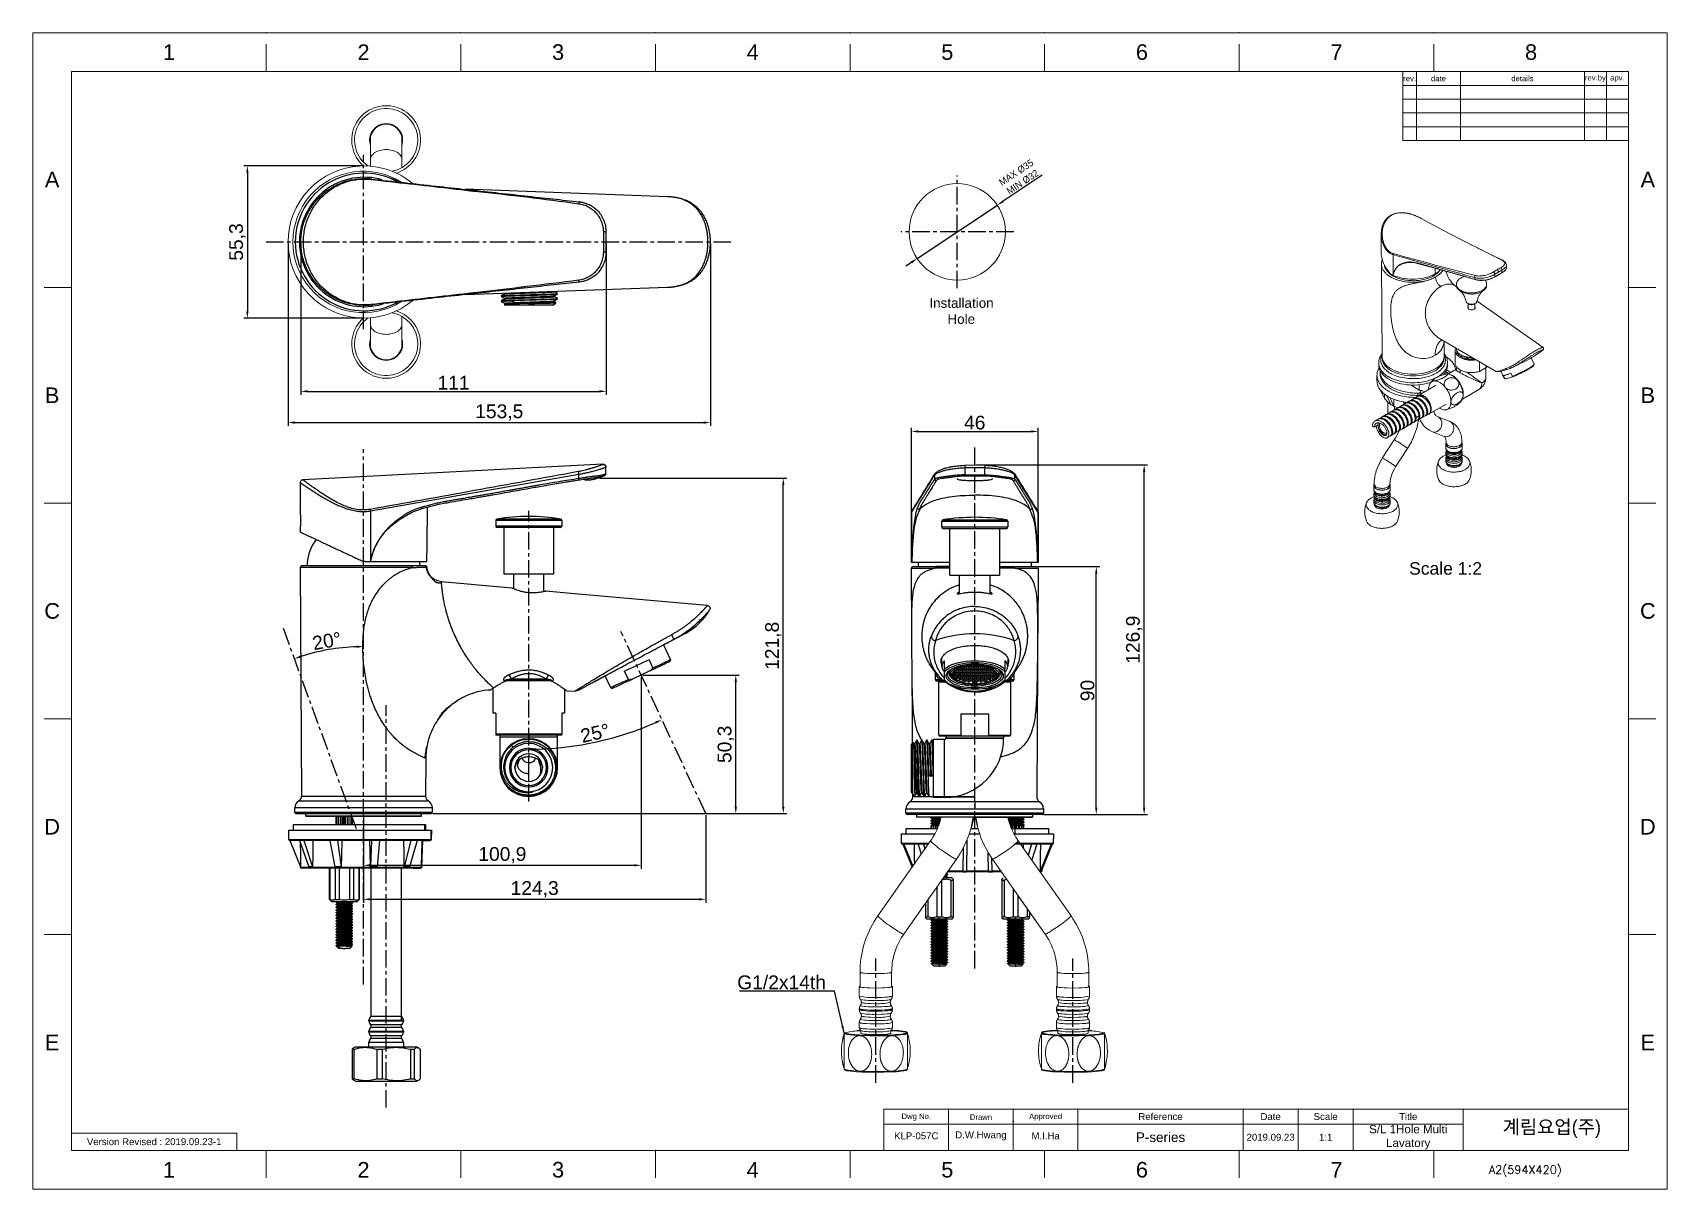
# Model space of a CAD drawing. Header units: millimetres. Extents: x 601 to 1195, y -1757 to -1337.
import ezdxf

# ---------------------------------------------------------------- set-up
doc = ezdxf.new("R2010")
doc.units = ezdxf.units.MM
doc.header["$LTSCALE"] = 0.1
doc.linetypes.add('CENTERX2', pattern=[101.6, 63.5, -12.7, 12.7, -12.7])
doc.layers.get('0').update_dxf_attribs({"lineweight": 13})
for name, color, linetype in [('5', 2, 'Continuous'), ('CENTER', 1, 'CENTERX2'), ('TEXT', 2, 'Continuous')]:
    doc.layers.add(name, color=color, linetype=linetype)
doc.layers.add('DIM', color=3, linetype='Continuous', lineweight=9)
doc.layers.add('FORM', color=7, linetype='Continuous', lineweight=13)
doc.styles.add('ROMANS', font='romans')
doc.styles.get("Standard").update_dxf_attribs({"font": 'arial.ttf'})
doc.dimstyles.new('ISO-25', dxfattribs={"dimtxt": 2.5, "dimasz": 2.5, "dimexe": 1.25, "dimexo": 0.625, "dimtad": 1, "dimtxsty": 'Standard', "dimcen": 2.5, "dimadec": 0, "dimazin": 0, "dimtfac": 1, "dimtmove": 0, "dimatfit": 3, "dimfxl": 0, "dimarcsym": 0})

msp = doc.modelspace()

# ---------------------------------------------------------------- texts
at = {"char_height": 5.657, "attachment_point": 5}
for s, width, insert in [('1', 50, (650.564, -1344.243)), ('2', 50, (721.271, -1344.243)), ('3', 50, (791.978, -1344.243)), ('4', 50, (862.685, -1344.243)), ('5', 50, (933.392, -1344.243)), ('6', 50, (1004.099, -1344.243)), ('7', 50, (1074.806, -1344.243)), ('8', 50, (1145.513, -1344.243)), ('A', 10, (608.14, -1390.486)), ('A', 10, (1187.937, -1390.486)), ('B', 10, (608.14, -1468.829)), ('B', 10, (1187.937, -1468.829)), ('C', 10, (608.14, -1547.172)), ('C', 10, (1187.937, -1547.172)), ('D', 10, (608.14, -1625.516)), ('D', 10, (1187.937, -1625.516)), ('E', 10, (608.14, -1703.859)), ('E', 10, (1187.937, -1703.859)), ('1', 50, (650.564, -1750.102)), ('2', 50, (721.271, -1750.102)), ('3', 50, (791.978, -1750.102)), ('4', 50, (862.685, -1750.102)), ('5', 50, (933.392, -1750.102)), ('6', 50, (1004.099, -1750.102)), ('7', 50, (1074.806, -1750.102))]:
    msp.add_mtext_dynamic_manual_height_columns(s, width=width, gutter_width=12.5, heights=[0], dxfattribs=dict(at, insert=insert))
at = {"layer": '5', "style": 'ROMANS'}
msp.add_text(' A2(594X420)', height=3, dxfattribs=at).set_placement((1128.112, -1751.544))
at = {"layer": 'DIM', "insert": (889.293, -1684.58), "char_height": 5, "attachment_point": 9}
msp.add_mtext('G1/2x14th', dxfattribs=at)
at = {"layer": 'TEXT'}
for s, width, insert, char_height, attachment_point in [('rev.', 5, (1101.367, -1353.814), 2, 5), ('date', 16, (1111.867, -1353.814), 2, 5), ('details', 45, (1142.367, -1353.814), 2, 5), ('rev.by', 8, (1168.867, -1353.814), 2, 5), ('apv.', 8, (1176.867, -1353.814), 2, 5), ('{\\W2.03891; }Installation \\P{\\W6.86844; }Hole', 28.12245, (924.102, -1433.577), 3.5, 1), ('Scale 1:2', 28.12245, (1101.186, -1529.436), 4.55, 1), ('Dwg No.', 23.5, (922.117, -1730.97), 2, 5), ('Drawn', 23.5, (945.617, -1730.97), 2, 5), ('Approved', 23.5, (969.117, -1730.97), 2, 5), ('Reference', 60, (1010.867, -1730.781), 2.5, 5), ('Date', 20, (1050.867, -1730.781), 2.5, 5), ('Scale', 20, (1070.867, -1730.781), 2.5, 5), ('S/L 1Hole Multi Lavatory', 40, (1100.867, -1738.281), 3, 5), ('Title', 40, (1100.867, -1730.781), 2.5, 5), ('Version Revised : 2019.09.23-1', 60, (645.21, -1739.906), 2.5, 5), ('KLP-057C', 23.5, (922.117, -1737.781), 2.5, 5), ('D.W.Hwang', 23.5, (945.617, -1737.781), 2.5, 5), ('M.I.Ha', 23.5, (969.117, -1737.781), 2.5, 5), ('P-series', 60, (1010.867, -1738.281), 3.5, 5), ('2019.09.23', 20, (1050.867, -1738.281), 2.5, 5), ('1:1', 20, (1070.867, -1738.281), 2.5, 5)]:
    msp.add_mtext_dynamic_manual_height_columns(s, width=width, gutter_width=12.5, heights=[0], dxfattribs=dict(at, insert=insert, char_height=char_height, attachment_point=attachment_point))
at = {"layer": 'TEXT', "linetype": 'CENTERX2', "insert": (1153.043, -1735.289), "char_height": 5, "attachment_point": 5}
msp.add_mtext_dynamic_manual_height_columns('{\\fHYGothic-Medium|b0|i0|c129|p18;계림요업(주)}', width=60, gutter_width=12.5, heights=[0], dxfattribs=at)

# ---------------------------------------------------------------- blocks, each defined once
blk = doc.blocks.new('*D52')
at = {"layer": 'Defpoints', "color": 0}
for p in [(721.49, -1385.53), (679.07, -1440.8), (721.49, -1440.8)]:
    blk.add_point(p, dxfattribs=at)
at = {"layer": 'DIM', "color": 0, "lineweight": -2}
for p, q in [((720.87, -1385.53), (677.82, -1385.53)), ((679.07, -1388.03), (679.07, -1438.3)), ((720.87, -1440.8), (677.82, -1440.8))]:
    blk.add_line(p, q, dxfattribs=at)
at = {"layer": 'DIM', "color": 0}
for points in [[(678.65, -1388.03), (679.48, -1388.03), (679.07, -1385.53)], [(678.65, -1438.3), (679.48, -1438.3), (679.07, -1440.8)]]:
    blk.add_solid(points, dxfattribs=at)
at = {"layer": 'DIM', "color": 0, "insert": (675.44, -1413.17), "char_height": 5, "attachment_point": 5, "rotation": 90}
blk.add_mtext('55,3', dxfattribs=at)
blk = doc.blocks.new('*D53')
at = {"layer": 'Defpoints', "color": 0}
for p in [(698.5, -1413.17), (809.49, -1413.15), (809.49, -1467.41)]:
    blk.add_point(p, dxfattribs=at)
at = {"layer": 'DIM', "color": 0, "lineweight": -2}
for p, q in [((698.5, -1413.79), (698.5, -1468.66)), ((809.49, -1413.78), (809.49, -1468.66)), ((701, -1467.41), (806.99, -1467.41))]:
    blk.add_line(p, q, dxfattribs=at)
at = {"layer": 'DIM', "color": 0}
for points in [[(701, -1466.99), (701, -1467.82), (698.5, -1467.41)], [(806.99, -1466.99), (806.99, -1467.82), (809.49, -1467.41)]]:
    blk.add_solid(points, dxfattribs=at)
at = {"layer": 'DIM', "color": 0, "insert": (754, -1464.27), "char_height": 5, "attachment_point": 5}
blk.add_mtext('111', dxfattribs=at)
blk = doc.blocks.new('*D54')
at = {"layer": 'Defpoints', "color": 0}
for p in [(693.86, -1413.17), (847.34, -1413.17), (847.34, -1478.74)]:
    blk.add_point(p, dxfattribs=at)
at = {"layer": 'DIM', "color": 0, "lineweight": -2}
for p, q in [((693.86, -1413.79), (693.86, -1479.99)), ((847.34, -1413.79), (847.34, -1479.99)), ((696.36, -1478.74), (844.84, -1478.74))]:
    blk.add_line(p, q, dxfattribs=at)
at = {"layer": 'DIM', "color": 0}
for points in [[(696.36, -1478.33), (696.36, -1479.16), (693.86, -1478.74)], [(844.84, -1478.33), (844.84, -1479.16), (847.34, -1478.74)]]:
    blk.add_solid(points, dxfattribs=at)
at = {"layer": 'DIM', "color": 0, "insert": (770.6, -1475.11), "char_height": 5, "attachment_point": 5}
blk.add_mtext('153,5', dxfattribs=at)
blk = doc.blocks.new('*D55')
at = {"layer": 'Defpoints', "color": 0}
for p in [(822.17, -1570.42), (721.29, -1620.74), (822.17, -1639.51)]:
    blk.add_point(p, dxfattribs=at)
at = {"layer": 'DIM', "color": 0, "lineweight": -2}
for p, q in [((822.17, -1571.05), (822.17, -1640.76)), ((721.29, -1621.36), (721.29, -1640.76)), ((723.79, -1639.51), (819.67, -1639.51))]:
    blk.add_line(p, q, dxfattribs=at)
at = {"layer": 'DIM', "color": 0}
for points in [[(723.79, -1639.1), (723.79, -1639.93), (721.29, -1639.51)], [(819.67, -1639.1), (819.67, -1639.93), (822.17, -1639.51)]]:
    blk.add_solid(points, dxfattribs=at)
at = {"layer": 'DIM', "color": 0, "insert": (771.73, -1635.88), "char_height": 5, "attachment_point": 5}
blk.add_mtext('100,9', dxfattribs=at)
blk = doc.blocks.new('*D56')
at = {"layer": 'Defpoints', "color": 0}
for p in [(721.29, -1621.36), (845.64, -1620.74), (845.64, -1651.87)]:
    blk.add_point(p, dxfattribs=at)
at = {"layer": 'DIM', "color": 0, "lineweight": -2}
for p, q in [((845.64, -1621.36), (845.64, -1653.12)), ((721.29, -1621.99), (721.29, -1653.12)), ((723.79, -1651.87), (843.14, -1651.87))]:
    blk.add_line(p, q, dxfattribs=at)
at = {"layer": 'DIM', "color": 0}
for points in [[(723.79, -1651.45), (723.79, -1652.28), (721.29, -1651.87)], [(843.14, -1651.45), (843.14, -1652.28), (845.64, -1651.87)]]:
    blk.add_solid(points, dxfattribs=at)
at = {"layer": 'DIM', "color": 0, "insert": (783.47, -1648.24), "char_height": 5, "attachment_point": 5}
blk.add_mtext('124,3', dxfattribs=at)
blk = doc.blocks.new('*D57')
at = {"layer": 'Defpoints', "color": 0}
for p in [(822.17, -1570.42), (856.54, -1570.42), (745.79, -1620.74)]:
    blk.add_point(p, dxfattribs=at)
at = {"layer": 'DIM', "color": 0, "lineweight": -2}
for p, q in [((822.8, -1570.42), (857.79, -1570.42)), ((856.54, -1618.24), (856.54, -1572.92)), ((746.42, -1620.74), (857.79, -1620.74))]:
    blk.add_line(p, q, dxfattribs=at)
at = {"layer": 'DIM', "color": 0}
for points in [[(856.12, -1572.92), (856.95, -1572.92), (856.54, -1570.42)], [(856.12, -1618.24), (856.95, -1618.24), (856.54, -1620.74)]]:
    blk.add_solid(points, dxfattribs=at)
at = {"layer": 'DIM', "color": 0, "insert": (852.91, -1595.58), "char_height": 5, "attachment_point": 5, "rotation": 90}
blk.add_mtext('50,3', dxfattribs=at)
blk = doc.blocks.new('*D58')
at = {"layer": 'Defpoints', "color": 0}
for p in [(806.35, -1498.93), (873.81, -1498.93), (845.64, -1620.74)]:
    blk.add_point(p, dxfattribs=at)
at = {"layer": 'DIM', "color": 0, "lineweight": -2}
for p, q in [((806.97, -1498.93), (875.06, -1498.93)), ((873.81, -1618.24), (873.81, -1501.43)), ((846.26, -1620.74), (875.06, -1620.74))]:
    blk.add_line(p, q, dxfattribs=at)
at = {"layer": 'DIM', "color": 0}
for points in [[(873.39, -1501.43), (874.22, -1501.43), (873.81, -1498.93)], [(873.39, -1618.24), (874.22, -1618.24), (873.81, -1620.74)]]:
    blk.add_solid(points, dxfattribs=at)
at = {"layer": 'DIM', "color": 0, "insert": (870.18, -1559.83), "char_height": 5, "attachment_point": 5, "rotation": 90}
blk.add_mtext('121,8', dxfattribs=at)
blk = doc.blocks.new('*D59')
at = {"layer": 'Defpoints', "color": 0}
for p in [(781.29, -1510.84), (814.82, -1554.64), (797.9, -1596.15), (781.29, -1616.31), (845.64, -1620.74)]:
    blk.add_point(p, dxfattribs=at)
at = {"layer": 'DIM', "color": 0, "lineweight": -2}
blk.add_arc((781.29, -1482.75), 114.61, 271.2498, 293.75014, dxfattribs=at)
at = {"layer": 'DIM', "color": 0}
for points in [[(827.28, -1587.28), (827.63, -1588.04), (829.73, -1586.62)], [(783.8, -1597.75), (783.79, -1596.92), (781.29, -1597.36)]]:
    blk.add_solid(points, dxfattribs=at)
at = {"layer": 'DIM', "color": 0, "insert": (805.41, -1591.54), "char_height": 5, "attachment_point": 5, "rotation": 12.49997}
blk.add_mtext('25°', dxfattribs=at)
blk = doc.blocks.new('*D60')
at = {"layer": 'Defpoints', "color": 0}
for p in [(965.77, -1531.06), (987.52, -1531.06), (967.87, -1621.06)]:
    blk.add_point(p, dxfattribs=at)
at = {"layer": 'DIM', "color": 0, "lineweight": -2}
for p, q in [((966.39, -1531.06), (988.77, -1531.06)), ((987.52, -1618.56), (987.52, -1533.56)), ((968.5, -1621.06), (988.77, -1621.06))]:
    blk.add_line(p, q, dxfattribs=at)
at = {"layer": 'DIM', "color": 0}
for points in [[(987.1, -1533.56), (987.94, -1533.56), (987.52, -1531.06)], [(987.1, -1618.56), (987.94, -1618.56), (987.52, -1621.06)]]:
    blk.add_solid(points, dxfattribs=at)
at = {"layer": 'DIM', "color": 0, "insert": (984.34, -1576.06), "char_height": 5, "attachment_point": 5, "rotation": 90}
blk.add_mtext('90', dxfattribs=at)
blk = doc.blocks.new('*D61')
at = {"layer": 'Defpoints', "color": 0}
for p in [(943.37, -1494.15), (1004.92, -1494.15), (967.87, -1621.06)]:
    blk.add_point(p, dxfattribs=at)
at = {"layer": 'DIM', "color": 0, "lineweight": -2}
for p, q in [((944, -1494.15), (1006.17, -1494.15)), ((1004.92, -1618.56), (1004.92, -1496.65)), ((968.5, -1621.06), (1006.17, -1621.06))]:
    blk.add_line(p, q, dxfattribs=at)
at = {"layer": 'DIM', "color": 0}
for points in [[(1004.5, -1496.65), (1005.33, -1496.65), (1004.92, -1494.15)], [(1004.5, -1618.56), (1005.33, -1618.56), (1004.92, -1621.06)]]:
    blk.add_solid(points, dxfattribs=at)
at = {"layer": 'DIM', "color": 0, "insert": (1001.29, -1557.6), "char_height": 5, "attachment_point": 5, "rotation": 90}
blk.add_mtext('126,9', dxfattribs=at)
blk = doc.blocks.new('*D62')
at = {"layer": 'Defpoints', "color": 0}
for p in [(966.37, -1481.96), (920.37, -1529.53), (966.37, -1529.56)]:
    blk.add_point(p, dxfattribs=at)
at = {"layer": 'DIM', "color": 0, "lineweight": -2}
for p, q in [((920.37, -1528.91), (920.37, -1480.71)), ((922.87, -1481.96), (963.87, -1481.96)), ((966.37, -1528.93), (966.37, -1480.71))]:
    blk.add_line(p, q, dxfattribs=at)
at = {"layer": 'DIM', "color": 0}
for points in [[(922.87, -1481.55), (922.87, -1482.38), (920.37, -1481.96)], [(963.87, -1481.55), (963.87, -1482.38), (966.37, -1481.96)]]:
    blk.add_solid(points, dxfattribs=at)
at = {"layer": 'DIM', "color": 0, "insert": (943.37, -1478.79), "char_height": 5, "attachment_point": 5}
blk.add_mtext('46', dxfattribs=at)
blk = doc.blocks.new('*D63')
at = {"layer": 'Defpoints', "color": 0}
for p in [(951.58, -1399.78), (922.45, -1419.17)]:
    blk.add_point(p, dxfattribs=at)
at = {"layer": 'DIM', "color": 0, "lineweight": -2}
for p, q in [((967.87, -1388.95), (953.67, -1398.4)), ((922.45, -1419.17), (951.58, -1399.78)), ((920.37, -1420.56), (918.28, -1421.94))]:
    blk.add_line(p, q, dxfattribs=at)
at = {"layer": 'DIM', "color": 0}
for points in [[(953.43, -1398.05), (953.9, -1398.74), (951.58, -1399.78)], [(920.13, -1420.21), (920.6, -1420.9), (922.45, -1419.17)]]:
    blk.add_solid(points, dxfattribs=at)
at = {"layer": 'DIM', "color": 0, "insert": (959.61, -1389.68), "char_height": 2.5, "attachment_point": 5, "rotation": 33.64357}
blk.add_mtext('{\\fMS PGothic|b0|i0|c129|p34;MAX %%C35\\PMIN %%C32}', dxfattribs=at)
blk = doc.blocks.new('*D85')
at = {"layer": 'Defpoints', "color": 0}
for p in [(721.29, -1488.38), (692.06, -1553.37), (712.75, -1560.58), (718.65, -1626.43), (721.29, -1682.79)]:
    blk.add_point(p, dxfattribs=at)
at = {"layer": 'DIM', "color": 0, "linetype": 'ByBlock', "lineweight": -2}
blk.add_arc((721.29, -1633.7), 73.61, 91.9459, 108.0541, dxfattribs=at)
at = {"layer": 'DIM', "color": 0}
for points in [[(718.79, -1559.71), (718.8, -1560.55), (721.29, -1560.09)], [(698.62, -1564.1), (698.34, -1563.32), (696.12, -1564.53)]]:
    blk.add_solid(points, dxfattribs=at)
at = {"layer": 'DIM', "color": 0, "insert": (707.96, -1558.08), "char_height": 5, "attachment_point": 5, "rotation": 10}
blk.add_mtext('20°', dxfattribs=at)

# ---------------------------------------------------------------- dimensions: what is measured, and where the dimension line sits
at = {"layer": 'DIM'}
dim = msp.add_diameter_dim_2p(p1=(922.447, -1419.173), p2=(951.584, -1399.782), text='{\\fMS PGothic|b0|i0|c129|p34;MAX %%C35\\PMIN %%C32}', dimstyle='ISO-25', dxfattribs=at)
dim.commit()
dim.dimension.update_dxf_attribs({"geometry": '*D63', "text_midpoint": (959.61, -1389.677)})
for base, p1, p2, picture, middle in [((679.065, -1440.803), (721.493, -1385.528), (721.493, -1440.803), '*D52', (675.436, -1413.166)), ((1004.916, -1494.15), (967.87, -1621.056), (943.37, -1494.15), '*D61', (1001.287, -1557.603)), ((873.807, -1498.929), (845.637, -1620.735), (806.349, -1498.929), '*D58', (870.178, -1559.832)), ((987.519, -1531.056), (967.87, -1621.056), (965.767, -1531.056), '*D60', (984.341, -1576.056)), ((856.536, -1570.421), (745.793, -1620.735), (822.175, -1570.421), '*D57', (852.906, -1595.578))]:
    dim = msp.add_linear_dim(base=base, p1=p1, p2=p2, angle=90, dimstyle='ISO-25', override={"dimtxt": 5, "dimdec": 1, "dimcen": 5, "dimtdec": 1, "dimfxl": 1.25}, dxfattribs=at)
    dim.commit()
    dim.dimension.update_dxf_attribs({"geometry": picture, "text_midpoint": middle})
for base, p1, p2, picture, middle in [((847.337, -1478.744), (693.856, -1413.166), (847.337, -1413.166), '*D54', (770.596, -1475.114)), ((809.493, -1467.405), (698.497, -1413.166), (809.493, -1413.154), '*D53', (753.995, -1464.27)), ((966.366, -1481.964), (920.37, -1529.531), (966.366, -1529.556), '*D62', (943.368, -1478.786)), ((822.175, -1639.513), (721.294, -1620.735), (822.175, -1570.421), '*D55', (771.734, -1635.884)), ((845.637, -1651.866), (721.294, -1621.36), (845.637, -1620.735), '*D56', (783.465, -1648.236))]:
    dim = msp.add_linear_dim(base=base, p1=p1, p2=p2, dimstyle='ISO-25', override={"dimtxt": 5, "dimdec": 1, "dimcen": 5, "dimtdec": 1, "dimfxl": 1.25}, dxfattribs=at)
    dim.commit()
    dim.dimension.update_dxf_attribs({"geometry": picture, "text_midpoint": middle})
for base, line1, line2, override, picture, middle in [((712.748, -1560.584), ((721.294, -1682.788), (721.294, -1488.376)), ((692.056, -1553.371), (718.649, -1626.434)), {"dimtxt": 5, "dimdec": 1, "dimcen": 5, "dimtdec": 1, "dimfxl": 1.25, "dimarcsym": 1}, '*D85', (707.959, -1558.075)), ((797.904, -1596.152), ((781.293, -1616.311), (781.293, -1510.835)), ((845.637, -1620.735), (814.817, -1554.642)), {"dimtxt": 5, "dimdec": 1, "dimcen": 5, "dimtdec": 1, "dimfxl": 1.25}, '*D59', (805.412, -1591.543))]:
    dim = msp.add_angular_dim_2l(base=base, line1=line1, line2=line2, dimstyle='ISO-25', override=override, dxfattribs=at)
    dim.commit()
    dim.dimension.update_dxf_attribs({"geometry": picture, "text_midpoint": middle})

# ---------------------------------------------------------------- linework, layer by layer
for p, q in [((685.917, -1351.314), (685.917, -1341.314)), ((756.624, -1351.314), (756.624, -1341.314)), ((827.331, -1351.314), (827.331, -1341.314)), ((898.039, -1351.314), (898.039, -1341.314)), ((968.746, -1351.314), (968.746, -1341.314)), ((1039.453, -1351.314), (1039.453, -1341.314)), ((1110.16, -1351.314), (1110.16, -1341.314)), ((1180.867, -1351.314), (615.21, -1351.314)), ((615.21, -1351.314), (615.21, -1743.031)), ((1180.867, -1743.031), (1180.867, -1351.314)), ((615.21, -1429.657), (605.21, -1429.657)), ((1180.867, -1429.657), (1190.867, -1429.657)), ((615.21, -1508.001), (605.21, -1508.001)), ((1180.867, -1508.001), (1190.867, -1508.001)), ((615.21, -1586.344), (605.21, -1586.344)), ((1180.867, -1586.344), (1190.867, -1586.344)), ((929.326, -1627.203), (928.966, -1627.926)), ((929.662, -1626.469), (929.326, -1627.203)), ((929.972, -1625.724), (929.662, -1626.469)), ((930.258, -1624.969), (929.972, -1625.724)), ((930.518, -1624.205), (930.258, -1624.969)), ((930.752, -1623.432), (930.518, -1624.205)), ((930.552, -1624.091), (931.045, -1622.299)), ((930.961, -1622.652), (930.752, -1623.432)), ((931.099, -1622.056), (930.961, -1622.652)), ((941.898, -1626.271), (941.554, -1627.442)), ((944.286, -1625.089), (944.591, -1626.271)), ((944.591, -1626.271), (944.935, -1627.442)), ((955.39, -1622.056), (955.528, -1622.652)), ((955.937, -1624.091), (955.444, -1622.299)), ((955.528, -1622.652), (955.736, -1623.432)), ((955.736, -1623.432), (955.971, -1624.205)), ((955.971, -1624.205), (956.231, -1624.969)), ((956.231, -1624.969), (956.516, -1625.724)), ((956.516, -1625.724), (956.827, -1626.469)), ((956.827, -1626.469), (957.163, -1627.203)), ((957.163, -1627.203), (957.523, -1627.926)), ((927.291, -1630.683), (908.142, -1657.927)), ((927.744, -1630.015), (927.291, -1630.683)), ((927.826, -1631.218), (927.291, -1630.683)), ((928.175, -1629.333), (927.744, -1630.015)), ((928.377, -1631.737), (927.826, -1631.218)), ((928.582, -1628.636), (928.175, -1629.333)), ((928.945, -1632.239), (928.377, -1631.737)), ((928.966, -1627.926), (928.582, -1628.636)), ((929.529, -1632.723), (928.945, -1632.239)), ((930.127, -1633.189), (929.529, -1632.723)), ((930.739, -1633.636), (930.127, -1633.189)), ((939.241, -1633.083), (938.664, -1634.159)), ((939.78, -1631.988), (939.241, -1633.083)), ((940.282, -1630.875), (939.78, -1631.988)), ((940.745, -1629.746), (940.282, -1630.875)), ((941.169, -1628.601), (940.745, -1629.746)), ((941.554, -1627.442), (941.169, -1628.601)), ((944.935, -1627.442), (945.32, -1628.601)), ((945.32, -1628.601), (945.744, -1629.746)), ((945.744, -1629.746), (946.207, -1630.875)), ((946.207, -1630.875), (946.709, -1631.988)), ((946.709, -1631.988), (947.248, -1633.083)), ((947.248, -1633.083), (947.825, -1634.159)), ((955.75, -1633.636), (956.362, -1633.189)), ((956.362, -1633.189), (956.96, -1632.723)), ((956.96, -1632.723), (957.544, -1632.239)), ((957.523, -1627.926), (957.906, -1628.636)), ((957.544, -1632.239), (958.112, -1631.737)), ((957.906, -1628.636), (958.314, -1629.333)), ((958.112, -1631.737), (958.663, -1631.218)), ((958.314, -1629.333), (958.744, -1630.015)), ((958.663, -1631.218), (959.198, -1630.683)), ((958.744, -1630.015), (959.198, -1630.683)), ((959.198, -1630.683), (978.347, -1657.927)), ((936.705, -1637.275), (917.577, -1664.49)), ((931.364, -1634.063), (930.739, -1633.636)), ((932.001, -1634.47), (931.364, -1634.063)), ((933.735, -1635.644), (932.001, -1634.47)), ((934.579, -1636.186), (933.735, -1635.644)), ((935.332, -1636.647), (934.579, -1636.186)), ((935.658, -1636.836), (935.332, -1636.647)), ((935.944, -1636.993), (935.658, -1636.836)), ((936.185, -1637.118), (935.944, -1636.993)), ((936.289, -1637.167), (936.185, -1637.118)), ((936.381, -1637.208), (936.289, -1637.167)), ((936.422, -1637.226), (936.381, -1637.208)), ((936.461, -1637.241), (936.422, -1637.226)), ((936.497, -1637.254), (936.461, -1637.241)), ((936.53, -1637.266), (936.497, -1637.254)), ((936.56, -1637.275), (936.53, -1637.266)), ((936.574, -1637.279), (936.56, -1637.275)), ((936.587, -1637.282), (936.574, -1637.279)), ((936.599, -1637.285), (936.587, -1637.282)), ((936.611, -1637.287), (936.599, -1637.285)), ((936.622, -1637.289), (936.611, -1637.287)), ((936.633, -1637.291), (936.622, -1637.289)), ((936.643, -1637.292), (936.633, -1637.291)), ((936.652, -1637.292), (936.643, -1637.292)), ((936.66, -1637.292), (936.652, -1637.292)), ((936.668, -1637.292), (936.66, -1637.292)), ((936.675, -1637.291), (936.668, -1637.292)), ((936.681, -1637.29), (936.675, -1637.291)), ((936.687, -1637.288), (936.681, -1637.29)), ((936.692, -1637.286), (936.687, -1637.288)), ((936.697, -1637.284), (936.692, -1637.286)), ((936.701, -1637.281), (936.697, -1637.284)), ((936.704, -1637.277), (936.701, -1637.281)), ((936.707, -1637.274), (936.704, -1637.277)), ((936.709, -1637.269), (936.707, -1637.274)), ((936.71, -1637.265), (936.709, -1637.269)), ((936.711, -1637.26), (936.71, -1637.265)), ((936.711, -1637.254), (936.711, -1637.26)), ((937.402, -1636.248), (936.717, -1637.259)), ((938.051, -1635.214), (937.402, -1636.248)), ((938.664, -1634.159), (938.051, -1635.214)), ((947.825, -1634.159), (948.438, -1635.214)), ((948.438, -1635.214), (949.087, -1636.248)), ((949.087, -1636.248), (949.771, -1637.259)), ((949.777, -1637.254), (949.778, -1637.26)), ((949.778, -1637.26), (949.779, -1637.265)), ((949.779, -1637.265), (949.78, -1637.269)), ((949.78, -1637.269), (949.782, -1637.274)), ((949.782, -1637.274), (949.785, -1637.277)), ((949.783, -1637.275), (968.912, -1664.49)), ((949.785, -1637.277), (949.788, -1637.281)), ((949.788, -1637.281), (949.792, -1637.284)), ((949.792, -1637.284), (949.796, -1637.286)), ((949.796, -1637.286), (949.802, -1637.288)), ((949.802, -1637.288), (949.807, -1637.29)), ((949.807, -1637.29), (949.814, -1637.291)), ((949.814, -1637.291), (949.821, -1637.292)), ((949.821, -1637.292), (949.829, -1637.292)), ((949.829, -1637.292), (949.837, -1637.292)), ((949.837, -1637.292), (949.846, -1637.292)), ((949.846, -1637.292), (949.856, -1637.291)), ((949.856, -1637.291), (949.866, -1637.289)), ((949.866, -1637.289), (949.878, -1637.287)), ((949.878, -1637.287), (949.889, -1637.285)), ((949.889, -1637.285), (949.902, -1637.282)), ((949.902, -1637.282), (949.915, -1637.279)), ((949.915, -1637.279), (949.929, -1637.275)), ((949.929, -1637.275), (949.959, -1637.266)), ((949.959, -1637.266), (949.992, -1637.254)), ((949.992, -1637.254), (950.028, -1637.241)), ((950.028, -1637.241), (950.067, -1637.226)), ((950.067, -1637.226), (950.108, -1637.208)), ((950.108, -1637.208), (950.2, -1637.167)), ((950.2, -1637.167), (950.304, -1637.118)), ((950.304, -1637.118), (950.545, -1636.993)), ((950.545, -1636.993), (950.831, -1636.836)), ((950.831, -1636.836), (951.157, -1636.647)), ((951.157, -1636.647), (951.91, -1636.186)), ((951.91, -1636.186), (952.754, -1635.644)), ((952.754, -1635.644), (954.488, -1634.47)), ((954.488, -1634.47), (955.125, -1634.063)), ((955.125, -1634.063), (955.75, -1633.636)), ((735.003, -1640.504), (724.003, -1640.504)), ((917.562, -1664.498), (927.427, -1650.464)), ((968.927, -1664.498), (959.062, -1650.464)), ((905.637, -1662.06), (905.101, -1663.144)), ((906.21, -1660.996), (905.637, -1662.06)), ((906.819, -1659.951), (906.21, -1660.996)), ((907.463, -1658.928), (906.819, -1659.951)), ((908.142, -1657.927), (907.463, -1658.928)), ((908.677, -1658.462), (908.142, -1657.927)), ((909.228, -1658.981), (908.677, -1658.462)), ((909.796, -1659.482), (909.228, -1658.981)), ((910.38, -1659.967), (909.796, -1659.482)), ((910.978, -1660.433), (910.38, -1659.967)), ((911.59, -1660.879), (910.978, -1660.433)), ((912.215, -1661.307), (911.59, -1660.879)), ((912.852, -1661.714), (912.215, -1661.307)), ((914.586, -1662.888), (912.852, -1661.714)), ((915.43, -1663.43), (914.586, -1662.888)), ((971.059, -1663.43), (971.903, -1662.888)), ((971.903, -1662.888), (973.637, -1661.714)), ((973.637, -1661.714), (974.274, -1661.307)), ((974.274, -1661.307), (974.899, -1660.879)), ((974.899, -1660.879), (975.511, -1660.433)), ((975.511, -1660.433), (976.109, -1659.967)), ((976.109, -1659.967), (976.693, -1659.482)), ((976.693, -1659.482), (977.261, -1658.981)), ((977.261, -1658.981), (977.812, -1658.462)), ((977.812, -1658.462), (978.347, -1657.927)), ((978.347, -1657.927), (979.025, -1658.928)), ((979.025, -1658.928), (979.669, -1659.951)), ((979.669, -1659.951), (980.278, -1660.996)), ((980.278, -1660.996), (980.851, -1662.06)), ((980.851, -1662.06), (981.388, -1663.144)), ((615.21, -1664.688), (605.21, -1664.688)), ((902.987, -1668.8), (902.682, -1669.97)), ((903.332, -1667.642), (902.987, -1668.8)), ((903.717, -1666.495), (903.332, -1667.642)), ((904.14, -1665.363), (903.717, -1666.495)), ((904.602, -1664.245), (904.14, -1665.363)), ((905.101, -1663.144), (904.602, -1664.245)), ((915.159, -1668.797), (914.846, -1669.554)), ((915.497, -1668.051), (915.159, -1668.797)), ((916.183, -1663.89), (915.43, -1663.43)), ((915.86, -1667.318), (915.497, -1668.051)), ((916.248, -1666.597), (915.86, -1667.318)), ((916.509, -1664.079), (916.183, -1663.89)), ((916.661, -1665.89), (916.248, -1666.597)), ((916.794, -1664.237), (916.509, -1664.079)), ((917.097, -1665.197), (916.661, -1665.89)), ((917.036, -1664.361), (916.794, -1664.237)), ((917.14, -1664.411), (917.036, -1664.361)), ((917.556, -1664.519), (917.097, -1665.197)), ((917.232, -1664.452), (917.14, -1664.411)), ((917.273, -1664.469), (917.232, -1664.452)), ((917.312, -1664.485), (917.273, -1664.469)), ((917.348, -1664.498), (917.312, -1664.485)), ((917.38, -1664.509), (917.348, -1664.498)), ((917.41, -1664.518), (917.38, -1664.509)), ((917.424, -1664.522), (917.41, -1664.518)), ((917.438, -1664.526), (917.424, -1664.522)), ((917.45, -1664.529), (917.438, -1664.526)), ((917.462, -1664.531), (917.45, -1664.529)), ((917.473, -1664.533), (917.462, -1664.531)), ((917.484, -1664.535), (917.473, -1664.533)), ((917.493, -1664.536), (917.484, -1664.535)), ((917.502, -1664.536), (917.493, -1664.536)), ((917.511, -1664.536), (917.502, -1664.536)), ((917.519, -1664.536), (917.511, -1664.536)), ((917.526, -1664.535), (917.519, -1664.536)), ((917.532, -1664.534), (917.526, -1664.535)), ((917.538, -1664.532), (917.532, -1664.534)), ((917.543, -1664.53), (917.538, -1664.532)), ((917.548, -1664.527), (917.543, -1664.53)), ((917.552, -1664.524), (917.548, -1664.527)), ((917.555, -1664.521), (917.552, -1664.524)), ((917.558, -1664.517), (917.555, -1664.521)), ((917.56, -1664.513), (917.558, -1664.517)), ((917.561, -1664.508), (917.56, -1664.513)), ((917.562, -1664.504), (917.561, -1664.508)), ((917.562, -1664.498), (917.562, -1664.504)), ((917.57, -1664.5), (917.568, -1664.502)), ((932.638, -1665.09), (932.425, -1665.277)), ((968.919, -1664.5), (968.921, -1664.502)), ((968.927, -1664.498), (968.927, -1664.504)), ((968.927, -1664.504), (968.928, -1664.508)), ((968.928, -1664.508), (968.929, -1664.513)), ((968.929, -1664.513), (968.931, -1664.517)), ((968.931, -1664.517), (968.934, -1664.521)), ((968.932, -1664.519), (969.392, -1665.197)), ((968.934, -1664.521), (968.937, -1664.524)), ((968.937, -1664.524), (968.941, -1664.527)), ((968.941, -1664.527), (968.946, -1664.53)), ((968.946, -1664.53), (968.951, -1664.532)), ((968.951, -1664.532), (968.957, -1664.534)), ((968.957, -1664.534), (968.963, -1664.535)), ((968.963, -1664.535), (968.97, -1664.536)), ((968.97, -1664.536), (968.978, -1664.536)), ((968.978, -1664.536), (968.986, -1664.536)), ((968.986, -1664.536), (968.995, -1664.536)), ((968.995, -1664.536), (969.005, -1664.535)), ((969.005, -1664.535), (969.016, -1664.533)), ((969.016, -1664.533), (969.027, -1664.531)), ((969.027, -1664.531), (969.039, -1664.529)), ((969.039, -1664.529), (969.051, -1664.526)), ((969.051, -1664.526), (969.064, -1664.522)), ((969.064, -1664.522), (969.078, -1664.518)), ((969.078, -1664.518), (969.108, -1664.509)), ((969.108, -1664.509), (969.141, -1664.498)), ((969.141, -1664.498), (969.177, -1664.485)), ((969.177, -1664.485), (969.216, -1664.469)), ((969.216, -1664.469), (969.257, -1664.452)), ((969.257, -1664.452), (969.349, -1664.411)), ((969.349, -1664.411), (969.453, -1664.361)), ((969.392, -1665.197), (969.828, -1665.89)), ((969.453, -1664.361), (969.694, -1664.237)), ((969.694, -1664.237), (969.98, -1664.079)), ((969.828, -1665.89), (970.241, -1666.597)), ((969.98, -1664.079), (970.306, -1663.89)), ((970.241, -1666.597), (970.629, -1667.318)), ((970.306, -1663.89), (971.059, -1663.43)), ((970.629, -1667.318), (970.992, -1668.051)), ((970.992, -1668.051), (971.33, -1668.797)), ((971.33, -1668.797), (971.643, -1669.554)), ((981.388, -1663.144), (981.887, -1664.245)), ((981.887, -1664.245), (982.349, -1665.363)), ((982.349, -1665.363), (982.772, -1666.495)), ((982.772, -1666.495), (983.156, -1667.642)), ((983.156, -1667.642), (983.502, -1668.8)), ((983.502, -1668.8), (983.807, -1669.97)), ((1180.867, -1664.688), (1190.867, -1664.688)), ((901.862, -1674.733), (901.759, -1675.938)), ((902.006, -1673.533), (901.862, -1674.733)), ((902.191, -1672.338), (902.006, -1673.533)), ((902.416, -1671.15), (902.191, -1672.338)), ((902.682, -1669.97), (902.416, -1671.15)), ((913.526, -1674.277), (913.4, -1675.086)), ((913.678, -1673.472), (913.526, -1674.277)), ((913.858, -1672.674), (913.678, -1673.472)), ((914.065, -1671.881), (913.858, -1672.674)), ((914.299, -1671.097), (914.065, -1671.881)), ((914.559, -1670.321), (914.299, -1671.097)), ((914.846, -1669.554), (914.559, -1670.321)), ((971.643, -1669.554), (971.929, -1670.321)), ((971.929, -1670.321), (972.19, -1671.097)), ((972.19, -1671.097), (972.424, -1671.881)), ((972.424, -1671.881), (972.631, -1672.674)), ((972.631, -1672.674), (972.811, -1673.472)), ((972.811, -1673.472), (972.963, -1674.277)), ((972.963, -1674.277), (973.088, -1675.086)), ((983.807, -1669.97), (984.073, -1671.15)), ((984.073, -1671.15), (984.298, -1672.338)), ((984.298, -1672.338), (984.483, -1673.533)), ((984.483, -1673.533), (984.626, -1674.733)), ((984.626, -1674.733), (984.729, -1675.938)), ((901.697, -1677.146), (901.677, -1678.354)), ((901.677, -1683.572), (901.677, -1678.354)), ((901.677, -1678.36), (901.677, -1678.354)), ((901.678, -1678.366), (901.677, -1678.36)), ((901.68, -1678.371), (901.678, -1678.366)), ((901.682, -1678.377), (901.68, -1678.371)), ((901.686, -1678.382), (901.682, -1678.377)), ((901.69, -1678.388), (901.686, -1678.382)), ((901.694, -1678.394), (901.69, -1678.388)), ((901.7, -1678.399), (901.694, -1678.394)), ((901.759, -1675.938), (901.697, -1677.146)), ((901.706, -1678.405), (901.7, -1678.399)), ((901.713, -1678.411), (901.706, -1678.405)), ((901.721, -1678.417), (901.713, -1678.411)), ((901.73, -1678.422), (901.721, -1678.417)), ((901.739, -1678.428), (901.73, -1678.422)), ((901.75, -1678.434), (901.739, -1678.428)), ((901.761, -1678.44), (901.75, -1678.434)), ((901.773, -1678.446), (901.761, -1678.44)), ((901.785, -1678.451), (901.773, -1678.446)), ((901.799, -1678.457), (901.785, -1678.451)), ((901.814, -1678.463), (901.799, -1678.457)), ((901.829, -1678.469), (901.814, -1678.463)), ((901.862, -1678.481), (901.829, -1678.469)), ((901.899, -1678.492), (901.862, -1678.481)), ((901.939, -1678.504), (901.899, -1678.492)), ((901.982, -1678.516), (901.939, -1678.504)), ((902.08, -1678.539), (901.982, -1678.516)), ((902.193, -1678.562), (902.08, -1678.539)), ((902.319, -1678.585), (902.193, -1678.562)), ((902.614, -1678.629), (902.319, -1678.585)), ((902.963, -1678.67), (902.614, -1678.629)), ((903.361, -1678.709), (902.963, -1678.67)), ((904.28, -1678.774), (903.361, -1678.709)), ((905.31, -1678.82), (904.28, -1678.774)), ((907.427, -1678.856), (905.31, -1678.82)), ((909.543, -1678.82), (907.427, -1678.856)), ((910.573, -1678.774), (909.543, -1678.82)), ((911.493, -1678.709), (910.573, -1678.774)), ((911.891, -1678.67), (911.493, -1678.709)), ((912.239, -1678.629), (911.891, -1678.67)), ((912.534, -1678.585), (912.239, -1678.629)), ((912.661, -1678.562), (912.534, -1678.585)), ((912.773, -1678.539), (912.661, -1678.562)), ((912.871, -1678.516), (912.773, -1678.539)), ((912.915, -1678.504), (912.871, -1678.516)), ((912.955, -1678.492), (912.915, -1678.504)), ((912.991, -1678.481), (912.955, -1678.492)), ((913.025, -1678.469), (912.991, -1678.481)), ((913.04, -1678.463), (913.025, -1678.469)), ((913.054, -1678.457), (913.04, -1678.463)), ((913.068, -1678.451), (913.054, -1678.457)), ((913.081, -1678.446), (913.068, -1678.451)), ((913.093, -1678.44), (913.081, -1678.446)), ((913.104, -1678.434), (913.093, -1678.44)), ((913.114, -1678.428), (913.104, -1678.434)), ((913.124, -1678.422), (913.114, -1678.428)), ((913.132, -1678.417), (913.124, -1678.422)), ((913.14, -1678.411), (913.132, -1678.417)), ((913.147, -1678.405), (913.14, -1678.411)), ((913.153, -1678.399), (913.147, -1678.405)), ((913.159, -1678.394), (913.153, -1678.399)), ((913.164, -1678.388), (913.159, -1678.394)), ((913.168, -1678.382), (913.164, -1678.388)), ((913.171, -1678.377), (913.168, -1678.382)), ((913.173, -1678.371), (913.171, -1678.377)), ((913.175, -1678.366), (913.173, -1678.371)), ((913.176, -1678.36), (913.175, -1678.366)), ((913.177, -1678.354), (913.176, -1678.36)), ((913.191, -1677.532), (913.177, -1678.351)), ((913.177, -1678.445), (913.177, -1683.508)), ((913.233, -1676.714), (913.191, -1677.532)), ((913.303, -1675.899), (913.233, -1676.714)), ((913.4, -1675.086), (913.303, -1675.899)), ((973.088, -1675.086), (973.186, -1675.899)), ((973.186, -1675.899), (973.256, -1676.714)), ((973.256, -1676.714), (973.298, -1677.532)), ((973.298, -1677.532), (973.312, -1678.351)), ((973.312, -1678.354), (973.312, -1678.36)), ((973.312, -1678.36), (973.313, -1678.366)), ((973.312, -1678.445), (973.312, -1683.508)), ((973.313, -1678.366), (973.315, -1678.371)), ((973.315, -1678.371), (973.318, -1678.377)), ((973.318, -1678.377), (973.321, -1678.382)), ((973.321, -1678.382), (973.325, -1678.388)), ((973.325, -1678.388), (973.33, -1678.394)), ((973.33, -1678.394), (973.335, -1678.399)), ((973.335, -1678.399), (973.342, -1678.405)), ((973.342, -1678.405), (973.349, -1678.411)), ((973.349, -1678.411), (973.357, -1678.417)), ((973.357, -1678.417), (973.365, -1678.422)), ((973.365, -1678.422), (973.375, -1678.428)), ((973.375, -1678.428), (973.385, -1678.434)), ((973.385, -1678.434), (973.396, -1678.44)), ((973.396, -1678.44), (973.408, -1678.446)), ((973.408, -1678.446), (973.421, -1678.451)), ((973.421, -1678.451), (973.434, -1678.457)), ((973.434, -1678.457), (973.449, -1678.463)), ((973.449, -1678.463), (973.464, -1678.469)), ((973.464, -1678.469), (973.497, -1678.481)), ((973.497, -1678.481), (973.534, -1678.492)), ((973.534, -1678.492), (973.574, -1678.504)), ((973.574, -1678.504), (973.618, -1678.516)), ((973.618, -1678.516), (973.716, -1678.539)), ((973.716, -1678.539), (973.828, -1678.562)), ((973.828, -1678.562), (973.954, -1678.585)), ((973.954, -1678.585), (974.249, -1678.629)), ((974.249, -1678.629), (974.598, -1678.67)), ((974.598, -1678.67), (974.996, -1678.709)), ((974.996, -1678.709), (975.916, -1678.774)), ((975.916, -1678.774), (976.946, -1678.82)), ((976.946, -1678.82), (979.062, -1678.856)), ((979.062, -1678.856), (981.179, -1678.82)), ((981.179, -1678.82), (982.209, -1678.774)), ((982.209, -1678.774), (983.128, -1678.709)), ((983.128, -1678.709), (983.526, -1678.67)), ((983.526, -1678.67), (983.875, -1678.629)), ((983.875, -1678.629), (984.17, -1678.585)), ((984.17, -1678.585), (984.296, -1678.562)), ((984.296, -1678.562), (984.408, -1678.539)), ((984.408, -1678.539), (984.506, -1678.516)), ((984.506, -1678.516), (984.55, -1678.504)), ((984.55, -1678.504), (984.59, -1678.492)), ((984.59, -1678.492), (984.627, -1678.481)), ((984.627, -1678.481), (984.66, -1678.469)), ((984.66, -1678.469), (984.675, -1678.463)), ((984.675, -1678.463), (984.69, -1678.457)), ((984.69, -1678.457), (984.703, -1678.451)), ((984.703, -1678.451), (984.716, -1678.446)), ((984.716, -1678.446), (984.728, -1678.44)), ((984.728, -1678.44), (984.739, -1678.434)), ((984.729, -1675.938), (984.791, -1677.146)), ((984.739, -1678.434), (984.749, -1678.428)), ((984.749, -1678.428), (984.759, -1678.422)), ((984.759, -1678.422), (984.768, -1678.417)), ((984.768, -1678.417), (984.775, -1678.411)), ((984.775, -1678.411), (984.783, -1678.405)), ((984.783, -1678.405), (984.789, -1678.399)), ((984.789, -1678.399), (984.794, -1678.394)), ((984.791, -1677.146), (984.812, -1678.354)), ((984.794, -1678.394), (984.799, -1678.388)), ((984.799, -1678.388), (984.803, -1678.382)), ((984.803, -1678.382), (984.806, -1678.377)), ((984.806, -1678.377), (984.809, -1678.371)), ((984.809, -1678.371), (984.811, -1678.366)), ((984.811, -1678.366), (984.812, -1678.36)), ((984.812, -1683.572), (984.812, -1678.354)), ((984.812, -1678.36), (984.812, -1678.354)), ((901.427, -1683.572), (901.432, -1683.563)), ((901.427, -1683.578), (901.427, -1683.572)), ((901.428, -1683.584), (901.427, -1683.578)), ((901.427, -1683.667), (901.427, -1686.998)), ((901.43, -1683.59), (901.428, -1683.584)), ((901.433, -1683.595), (901.43, -1683.59)), ((901.432, -1683.563), (901.437, -1683.555)), ((901.436, -1683.601), (901.433, -1683.595)), ((901.44, -1683.607), (901.436, -1683.601)), ((901.437, -1683.555), (901.443, -1683.547)), ((901.445, -1683.613), (901.44, -1683.607)), ((901.443, -1683.547), (901.449, -1683.538)), ((901.451, -1683.619), (901.445, -1683.613)), ((901.449, -1683.538), (901.456, -1683.531)), ((901.458, -1683.625), (901.451, -1683.619)), ((901.456, -1683.531), (901.462, -1683.523)), ((901.465, -1683.631), (901.458, -1683.625)), ((901.462, -1683.523), (901.469, -1683.515)), ((901.473, -1683.637), (901.465, -1683.631)), ((901.469, -1683.515), (901.476, -1683.508)), ((901.482, -1683.643), (901.473, -1683.637)), ((901.476, -1683.508), (901.484, -1683.501)), ((901.492, -1683.649), (901.482, -1683.643)), ((901.484, -1683.501), (901.491, -1683.494)), ((901.491, -1683.494), (901.499, -1683.488)), ((901.503, -1683.655), (901.492, -1683.649)), ((901.499, -1683.488), (901.507, -1683.482)), ((901.514, -1683.661), (901.503, -1683.655)), ((901.507, -1683.482), (901.515, -1683.476)), ((901.527, -1683.667), (901.514, -1683.661)), ((901.515, -1683.476), (901.524, -1683.47)), ((901.524, -1683.47), (901.532, -1683.465)), ((901.54, -1683.673), (901.527, -1683.667)), ((901.532, -1683.465), (901.541, -1683.46)), ((901.554, -1683.679), (901.54, -1683.673)), ((901.541, -1683.46), (901.55, -1683.455)), ((901.55, -1683.455), (901.559, -1683.451)), ((901.569, -1683.686), (901.554, -1683.679)), ((901.559, -1683.451), (901.568, -1683.447)), ((901.568, -1683.447), (901.578, -1683.443)), ((901.585, -1683.692), (901.569, -1683.686)), ((901.578, -1683.443), (901.587, -1683.439)), ((901.62, -1683.704), (901.585, -1683.692)), ((901.587, -1683.439), (901.597, -1683.436)), ((901.597, -1683.436), (901.607, -1683.433)), ((901.607, -1683.433), (901.616, -1683.431)), ((901.616, -1683.431), (901.626, -1683.429)), ((901.658, -1683.716), (901.62, -1683.704)), ((901.626, -1683.429), (901.636, -1683.427)), ((901.636, -1683.427), (901.646, -1683.425)), ((901.646, -1683.425), (901.656, -1683.424)), ((901.656, -1683.424), (901.667, -1683.423)), ((901.7, -1683.728), (901.658, -1683.716)), ((901.667, -1683.423), (901.677, -1683.423)), ((901.68, -1683.565), (901.677, -1683.572)), ((901.684, -1683.558), (901.68, -1683.565)), ((901.689, -1683.551), (901.684, -1683.558)), ((901.693, -1683.544), (901.689, -1683.551)), ((901.698, -1683.538), (901.693, -1683.544)), ((901.703, -1683.531), (901.698, -1683.538)), ((901.746, -1683.74), (901.7, -1683.728)), ((901.708, -1683.525), (901.703, -1683.531)), ((901.713, -1683.519), (901.708, -1683.525)), ((901.719, -1683.513), (901.713, -1683.519)), ((901.724, -1683.507), (901.719, -1683.513)), ((901.73, -1683.502), (901.724, -1683.507)), ((901.736, -1683.497), (901.73, -1683.502)), ((901.743, -1683.492), (901.736, -1683.497)), ((901.749, -1683.487), (901.743, -1683.492)), ((901.848, -1683.765), (901.746, -1683.74)), ((901.756, -1683.482), (901.749, -1683.487)), ((901.762, -1683.478), (901.756, -1683.482)), ((901.769, -1683.474), (901.762, -1683.478)), ((901.776, -1683.47), (901.769, -1683.474)), ((901.784, -1683.466), (901.776, -1683.47)), ((901.791, -1683.463), (901.784, -1683.466)), ((901.798, -1683.46), (901.791, -1683.463)), ((901.806, -1683.457), (901.798, -1683.46)), ((901.814, -1683.454), (901.806, -1683.457)), ((901.821, -1683.452), (901.814, -1683.454)), ((901.829, -1683.45), (901.821, -1683.452)), ((901.837, -1683.448), (901.829, -1683.45)), ((901.845, -1683.447), (901.837, -1683.448)), ((901.853, -1683.445), (901.845, -1683.447)), ((901.965, -1683.789), (901.848, -1683.765)), ((901.861, -1683.444), (901.853, -1683.445)), ((901.869, -1683.444), (901.861, -1683.444)), ((902.097, -1683.812), (901.965, -1683.789)), ((902.405, -1683.858), (902.097, -1683.812)), ((902.769, -1683.902), (902.405, -1683.858)), ((903.184, -1683.942), (902.769, -1683.902)), ((904.143, -1684.01), (903.184, -1683.942)), ((905.218, -1684.058), (904.143, -1684.01)), ((907.427, -1684.095), (905.218, -1684.058)), ((909.635, -1684.058), (907.427, -1684.095)), ((910.71, -1684.01), (909.635, -1684.058)), ((911.669, -1683.942), (910.71, -1684.01)), ((912.085, -1683.902), (911.669, -1683.942)), ((912.449, -1683.858), (912.085, -1683.902)), ((912.756, -1683.812), (912.449, -1683.858)), ((912.888, -1683.789), (912.756, -1683.812)), ((913.005, -1683.765), (912.888, -1683.789)), ((912.984, -1683.701), (912.992, -1683.7)), ((912.992, -1683.7), (913, -1683.699)), ((913, -1683.699), (913.008, -1683.698)), ((913.108, -1683.74), (913.005, -1683.765)), ((913.008, -1683.698), (913.016, -1683.696)), ((913.016, -1683.696), (913.024, -1683.694)), ((913.024, -1683.694), (913.032, -1683.692)), ((913.032, -1683.692), (913.04, -1683.69)), ((913.04, -1683.69), (913.047, -1683.687)), ((913.047, -1683.687), (913.055, -1683.685)), ((913.055, -1683.685), (913.062, -1683.682)), ((913.062, -1683.682), (913.07, -1683.678)), ((913.07, -1683.678), (913.077, -1683.674)), ((913.077, -1683.674), (913.084, -1683.671)), ((913.084, -1683.671), (913.091, -1683.666)), ((913.091, -1683.666), (913.098, -1683.662)), ((913.098, -1683.662), (913.104, -1683.658)), ((913.104, -1683.658), (913.111, -1683.653)), ((913.153, -1683.728), (913.108, -1683.74)), ((913.111, -1683.653), (913.117, -1683.648)), ((913.117, -1683.648), (913.123, -1683.642)), ((913.123, -1683.642), (913.129, -1683.637)), ((913.129, -1683.637), (913.135, -1683.631)), ((913.135, -1683.631), (913.14, -1683.625)), ((913.14, -1683.625), (913.146, -1683.619)), ((913.146, -1683.619), (913.151, -1683.613)), ((913.151, -1683.613), (913.156, -1683.607)), ((913.195, -1683.716), (913.153, -1683.728)), ((913.156, -1683.607), (913.16, -1683.6)), ((913.16, -1683.6), (913.165, -1683.593)), ((913.165, -1683.593), (913.169, -1683.586)), ((913.169, -1683.586), (913.173, -1683.579)), ((913.173, -1683.579), (913.177, -1683.572)), ((913.233, -1683.704), (913.195, -1683.716)), ((913.268, -1683.692), (913.233, -1683.704)), ((913.284, -1683.686), (913.268, -1683.692)), ((913.299, -1683.679), (913.284, -1683.686)), ((913.313, -1683.673), (913.299, -1683.679)), ((913.327, -1683.667), (913.313, -1683.673)), ((913.327, -1683.477), (913.427, -1683.572)), ((913.339, -1683.661), (913.327, -1683.667)), ((913.351, -1683.655), (913.339, -1683.661)), ((913.361, -1683.649), (913.351, -1683.655)), ((913.371, -1683.643), (913.361, -1683.649)), ((913.38, -1683.637), (913.371, -1683.643)), ((913.388, -1683.631), (913.38, -1683.637)), ((913.396, -1683.625), (913.388, -1683.631)), ((913.402, -1683.619), (913.396, -1683.625)), ((913.408, -1683.613), (913.402, -1683.619)), ((913.413, -1683.607), (913.408, -1683.613)), ((913.417, -1683.601), (913.413, -1683.607)), ((913.421, -1683.595), (913.417, -1683.601)), ((913.423, -1683.59), (913.421, -1683.595)), ((913.425, -1683.584), (913.423, -1683.59)), ((913.426, -1683.578), (913.425, -1683.584)), ((913.427, -1683.572), (913.426, -1683.578)), ((913.427, -1686.998), (913.427, -1683.669)), ((973.162, -1683.477), (973.062, -1683.572)), ((973.062, -1683.572), (973.062, -1683.578)), ((973.062, -1683.578), (973.064, -1683.584)), ((973.062, -1686.998), (973.062, -1683.669)), ((973.064, -1683.584), (973.065, -1683.59)), ((973.065, -1683.59), (973.068, -1683.595)), ((973.068, -1683.595), (973.071, -1683.601)), ((973.071, -1683.601), (973.076, -1683.607)), ((973.076, -1683.607), (973.081, -1683.613)), ((973.081, -1683.613), (973.086, -1683.619)), ((973.086, -1683.619), (973.093, -1683.625)), ((973.093, -1683.625), (973.1, -1683.631)), ((973.1, -1683.631), (973.109, -1683.637)), ((973.109, -1683.637), (973.118, -1683.643)), ((973.118, -1683.643), (973.127, -1683.649)), ((973.127, -1683.649), (973.138, -1683.655)), ((973.138, -1683.655), (973.15, -1683.661)), ((973.15, -1683.661), (973.162, -1683.667)), ((973.162, -1683.667), (973.176, -1683.673)), ((973.176, -1683.673), (973.19, -1683.679)), ((973.19, -1683.679), (973.205, -1683.686)), ((973.205, -1683.686), (973.221, -1683.692)), ((973.221, -1683.692), (973.255, -1683.704)), ((973.255, -1683.704), (973.294, -1683.716)), ((973.294, -1683.716), (973.336, -1683.728)), ((973.316, -1683.579), (973.312, -1683.572)), ((973.32, -1683.586), (973.316, -1683.579)), ((973.324, -1683.593), (973.32, -1683.586)), ((973.328, -1683.6), (973.324, -1683.593)), ((973.333, -1683.607), (973.328, -1683.6)), ((973.338, -1683.613), (973.333, -1683.607)), ((973.336, -1683.728), (973.381, -1683.74)), ((973.343, -1683.619), (973.338, -1683.613)), ((973.348, -1683.625), (973.343, -1683.619)), ((973.354, -1683.631), (973.348, -1683.625)), ((973.36, -1683.637), (973.354, -1683.631)), ((973.366, -1683.642), (973.36, -1683.637)), ((973.372, -1683.648), (973.366, -1683.642)), ((973.378, -1683.653), (973.372, -1683.648)), ((973.384, -1683.658), (973.378, -1683.653)), ((973.381, -1683.74), (973.483, -1683.765)), ((973.391, -1683.662), (973.384, -1683.658)), ((973.398, -1683.666), (973.391, -1683.662)), ((973.405, -1683.671), (973.398, -1683.666)), ((973.412, -1683.674), (973.405, -1683.671)), ((973.419, -1683.678), (973.412, -1683.674)), ((973.426, -1683.682), (973.419, -1683.678)), ((973.434, -1683.685), (973.426, -1683.682)), ((973.441, -1683.687), (973.434, -1683.685)), ((973.449, -1683.69), (973.441, -1683.687)), ((973.457, -1683.692), (973.449, -1683.69)), ((973.465, -1683.694), (973.457, -1683.692)), ((973.472, -1683.696), (973.465, -1683.694)), ((973.48, -1683.698), (973.472, -1683.696)), ((973.488, -1683.699), (973.48, -1683.698)), ((973.483, -1683.765), (973.6, -1683.789)), ((973.496, -1683.7), (973.488, -1683.699)), ((973.504, -1683.701), (973.496, -1683.7)), ((973.6, -1683.789), (973.732, -1683.812)), ((973.732, -1683.812), (974.04, -1683.858)), ((974.04, -1683.858), (974.404, -1683.902)), ((974.404, -1683.902), (974.819, -1683.942)), ((974.819, -1683.942), (975.779, -1684.01)), ((975.779, -1684.01), (976.854, -1684.058)), ((976.854, -1684.058), (979.062, -1684.095)), ((979.062, -1684.095), (981.271, -1684.058)), ((981.271, -1684.058), (982.345, -1684.01)), ((982.345, -1684.01), (983.305, -1683.942)), ((983.305, -1683.942), (983.72, -1683.902)), ((983.72, -1683.902), (984.084, -1683.858)), ((984.084, -1683.858), (984.392, -1683.812)), ((984.392, -1683.812), (984.524, -1683.789)), ((984.524, -1683.789), (984.641, -1683.765)), ((984.62, -1683.444), (984.628, -1683.444)), ((984.628, -1683.444), (984.636, -1683.445)), ((984.636, -1683.445), (984.644, -1683.447)), ((984.641, -1683.765), (984.743, -1683.74)), ((984.644, -1683.447), (984.652, -1683.448)), ((984.652, -1683.448), (984.66, -1683.45)), ((984.66, -1683.45), (984.667, -1683.452)), ((984.667, -1683.452), (984.675, -1683.454)), ((984.675, -1683.454), (984.683, -1683.457)), ((984.683, -1683.457), (984.69, -1683.46)), ((984.69, -1683.46), (984.698, -1683.463)), ((984.698, -1683.463), (984.705, -1683.466)), ((984.705, -1683.466), (984.712, -1683.47)), ((984.712, -1683.47), (984.719, -1683.474)), ((984.719, -1683.474), (984.726, -1683.478)), ((984.726, -1683.478), (984.733, -1683.482)), ((984.733, -1683.482), (984.74, -1683.487)), ((984.74, -1683.487), (984.746, -1683.492)), ((984.743, -1683.74), (984.789, -1683.728)), ((984.746, -1683.492), (984.752, -1683.497)), ((984.752, -1683.497), (984.759, -1683.502)), ((984.759, -1683.502), (984.765, -1683.507)), ((984.765, -1683.507), (984.77, -1683.513)), ((984.77, -1683.513), (984.776, -1683.519)), ((984.776, -1683.519), (984.781, -1683.525)), ((984.781, -1683.525), (984.786, -1683.531)), ((984.786, -1683.531), (984.791, -1683.538)), ((984.789, -1683.728), (984.83, -1683.716)), ((984.791, -1683.538), (984.796, -1683.544)), ((984.796, -1683.544), (984.8, -1683.551)), ((984.8, -1683.551), (984.804, -1683.558)), ((984.804, -1683.558), (984.808, -1683.565)), ((984.808, -1683.565), (984.812, -1683.572)), ((984.822, -1683.423), (984.812, -1683.423)), ((984.832, -1683.424), (984.822, -1683.423)), ((984.83, -1683.716), (984.869, -1683.704)), ((984.842, -1683.425), (984.832, -1683.424)), ((984.852, -1683.427), (984.842, -1683.425)), ((984.862, -1683.429), (984.852, -1683.427)), ((984.872, -1683.431), (984.862, -1683.429)), ((984.869, -1683.704), (984.903, -1683.692)), ((984.882, -1683.433), (984.872, -1683.431)), ((984.892, -1683.436), (984.882, -1683.433)), ((984.901, -1683.439), (984.892, -1683.436)), ((984.911, -1683.443), (984.901, -1683.439)), ((984.903, -1683.692), (984.919, -1683.686)), ((984.92, -1683.447), (984.911, -1683.443)), ((984.919, -1683.686), (984.934, -1683.679)), ((984.93, -1683.451), (984.92, -1683.447)), ((984.939, -1683.455), (984.93, -1683.451)), ((984.934, -1683.679), (984.949, -1683.673)), ((984.948, -1683.46), (984.939, -1683.455)), ((984.957, -1683.465), (984.948, -1683.46)), ((984.949, -1683.673), (984.962, -1683.667)), ((984.965, -1683.47), (984.957, -1683.465)), ((984.962, -1683.667), (984.974, -1683.661)), ((984.974, -1683.476), (984.965, -1683.47)), ((984.982, -1683.482), (984.974, -1683.476)), ((984.974, -1683.661), (984.986, -1683.655)), ((984.99, -1683.488), (984.982, -1683.482)), ((984.986, -1683.655), (984.997, -1683.649)), ((984.998, -1683.494), (984.99, -1683.488)), ((984.997, -1683.649), (985.007, -1683.643)), ((985.005, -1683.501), (984.998, -1683.494)), ((985.013, -1683.508), (985.005, -1683.501)), ((985.007, -1683.643), (985.016, -1683.637)), ((985.02, -1683.515), (985.013, -1683.508)), ((985.016, -1683.637), (985.024, -1683.631)), ((985.027, -1683.523), (985.02, -1683.515)), ((985.024, -1683.631), (985.031, -1683.625)), ((985.033, -1683.531), (985.027, -1683.523)), ((985.031, -1683.625), (985.038, -1683.619)), ((985.04, -1683.538), (985.033, -1683.531)), ((985.038, -1683.619), (985.044, -1683.613)), ((985.046, -1683.547), (985.04, -1683.538)), ((985.044, -1683.613), (985.049, -1683.607)), ((985.051, -1683.555), (985.046, -1683.547)), ((985.049, -1683.607), (985.053, -1683.601)), ((985.057, -1683.563), (985.051, -1683.555)), ((985.053, -1683.601), (985.056, -1683.595)), ((985.056, -1683.595), (985.059, -1683.59)), ((985.062, -1683.572), (985.057, -1683.563)), ((985.059, -1683.59), (985.061, -1683.584)), ((985.061, -1683.584), (985.062, -1683.578)), ((985.062, -1683.578), (985.062, -1683.572)), ((985.062, -1683.667), (985.062, -1686.998)), ((901.428, -1687.069), (901.427, -1686.998)), ((901.428, -1691.535), (901.427, -1691.603)), ((901.427, -1691.609), (901.427, -1691.603)), ((901.428, -1691.614), (901.427, -1691.609)), ((901.427, -1691.698), (901.427, -1691.979)), ((901.428, -1692.05), (901.427, -1691.979)), ((901.432, -1687.139), (901.428, -1687.069)), ((901.431, -1691.467), (901.428, -1691.535)), ((901.43, -1691.62), (901.428, -1691.614)), ((901.432, -1692.12), (901.428, -1692.05)), ((901.433, -1691.626), (901.43, -1691.62)), ((901.437, -1691.399), (901.431, -1691.467)), ((901.438, -1687.21), (901.432, -1687.139)), ((901.438, -1692.191), (901.432, -1692.12)), ((901.436, -1691.632), (901.433, -1691.626)), ((901.44, -1691.638), (901.436, -1691.632)), ((901.445, -1691.332), (901.437, -1691.399)), ((901.447, -1687.28), (901.438, -1687.21)), ((901.447, -1692.261), (901.438, -1692.191)), ((901.445, -1691.644), (901.44, -1691.638)), ((901.456, -1691.265), (901.445, -1691.332)), ((901.451, -1691.65), (901.445, -1691.644)), ((901.458, -1687.35), (901.447, -1687.28)), ((901.458, -1692.331), (901.447, -1692.261)), ((901.458, -1691.656), (901.451, -1691.65)), ((901.468, -1691.198), (901.456, -1691.265)), ((901.472, -1687.419), (901.458, -1687.35)), ((901.465, -1691.662), (901.458, -1691.656)), ((901.472, -1692.4), (901.458, -1692.331)), ((901.473, -1691.668), (901.465, -1691.662)), ((901.483, -1691.132), (901.468, -1691.198)), ((901.488, -1687.488), (901.472, -1687.419)), ((901.488, -1692.469), (901.472, -1692.4)), ((901.482, -1691.674), (901.473, -1691.668)), ((901.492, -1691.68), (901.482, -1691.674)), ((901.501, -1691.066), (901.483, -1691.132)), ((901.506, -1687.556), (901.488, -1687.488)), ((901.506, -1692.537), (901.488, -1692.469)), ((901.503, -1691.686), (901.492, -1691.68)), ((902.229, -1687.212), (901.497, -1687.078)), ((902.229, -1692.193), (901.497, -1692.059)), ((901.52, -1691.001), (901.501, -1691.066)), ((901.514, -1691.692), (901.503, -1691.686)), ((901.527, -1687.624), (901.506, -1687.556)), ((901.527, -1692.605), (901.506, -1692.537)), ((901.527, -1691.698), (901.514, -1691.692)), ((901.542, -1690.937), (901.52, -1691.001)), ((901.55, -1687.691), (901.527, -1687.624)), ((901.54, -1691.704), (901.527, -1691.698)), ((901.55, -1692.672), (901.527, -1692.605)), ((901.554, -1691.71), (901.54, -1691.704)), ((901.565, -1690.874), (901.542, -1690.937)), ((901.575, -1687.757), (901.55, -1687.691)), ((901.575, -1692.738), (901.55, -1692.672)), ((901.569, -1691.716), (901.554, -1691.71)), ((901.591, -1690.811), (901.565, -1690.874)), ((901.585, -1691.722), (901.569, -1691.716)), ((901.602, -1687.822), (901.575, -1687.757)), ((901.62, -1691.734), (901.585, -1691.722)), ((901.62, -1690.749), (901.591, -1690.811)), ((901.632, -1687.886), (901.602, -1687.822)), ((901.65, -1690.688), (901.62, -1690.749)), ((901.658, -1691.747), (901.62, -1691.734)), ((901.664, -1687.95), (901.632, -1687.886)), ((901.682, -1690.629), (901.65, -1690.688)), ((901.7, -1691.759), (901.658, -1691.747)), ((901.698, -1688.012), (901.664, -1687.95)), ((901.716, -1690.57), (901.682, -1690.629)), ((901.734, -1688.072), (901.698, -1688.012)), ((901.746, -1691.771), (901.7, -1691.759)), ((901.753, -1690.513), (901.716, -1690.57)), ((901.773, -1688.132), (901.734, -1688.072)), ((901.848, -1691.795), (901.746, -1691.771)), ((901.791, -1690.456), (901.753, -1690.513)), ((901.813, -1688.19), (901.773, -1688.132)), ((901.802, -1690.441), (901.84, -1690.386)), ((901.84, -1690.386), (901.877, -1690.329)), ((901.965, -1691.819), (901.848, -1691.795)), ((901.905, -1688.331), (901.869, -1688.274)), ((901.877, -1688.239), (902.562, -1688.363)), ((901.877, -1690.329), (901.912, -1690.27)), ((902.579, -1690.65), (901.896, -1690.53)), ((901.938, -1688.391), (901.905, -1688.331)), ((901.912, -1690.27), (901.945, -1690.211)), ((901.969, -1688.451), (901.938, -1688.391)), ((901.945, -1690.211), (901.975, -1690.151)), ((902.097, -1691.843), (901.965, -1691.819)), ((901.999, -1688.512), (901.969, -1688.451)), ((901.975, -1690.151), (902.004, -1690.089)), ((902.026, -1688.574), (901.999, -1688.512)), ((902.004, -1690.089), (902.031, -1690.027)), ((902.051, -1688.637), (902.026, -1688.574)), ((902.031, -1690.027), (902.055, -1689.964)), ((902.073, -1688.701), (902.051, -1688.637)), ((902.055, -1689.964), (902.077, -1689.9)), ((902.094, -1688.766), (902.073, -1688.701)), ((902.077, -1689.9), (902.097, -1689.835)), ((902.112, -1688.831), (902.094, -1688.766)), ((902.097, -1689.835), (902.115, -1689.77)), ((902.405, -1691.889), (902.097, -1691.843)), ((902.128, -1688.897), (902.112, -1688.831)), ((902.115, -1689.77), (902.131, -1689.704)), ((902.142, -1688.963), (902.128, -1688.897)), ((902.131, -1689.704), (902.144, -1689.637)), ((902.154, -1689.03), (902.142, -1688.963)), ((902.144, -1689.637), (902.155, -1689.57)), ((902.163, -1689.097), (902.154, -1689.03)), ((902.155, -1689.57), (902.164, -1689.503)), ((902.17, -1689.165), (902.163, -1689.097)), ((902.164, -1689.503), (902.171, -1689.436)), ((902.174, -1689.233), (902.17, -1689.165)), ((902.171, -1689.436), (902.175, -1689.368)), ((902.177, -1689.3), (902.174, -1689.233)), ((902.175, -1689.368), (902.177, -1689.3)), ((902.177, -1689.3), (902.177, -1689.305)), ((902.177, -1689.305), (902.178, -1689.31)), ((902.178, -1689.31), (902.18, -1689.316)), ((902.18, -1689.316), (902.182, -1689.321)), ((902.182, -1689.321), (902.185, -1689.326)), ((902.185, -1689.326), (902.188, -1689.331)), ((902.188, -1689.331), (902.193, -1689.336)), ((902.193, -1689.336), (902.198, -1689.341)), ((902.198, -1689.341), (902.204, -1689.347)), ((902.204, -1689.347), (902.21, -1689.352)), ((902.21, -1689.352), (902.217, -1689.357)), ((902.217, -1689.357), (902.225, -1689.362)), ((902.225, -1689.362), (902.234, -1689.368)), ((902.966, -1687.324), (902.229, -1687.212)), ((902.966, -1692.305), (902.229, -1692.193)), ((902.234, -1689.368), (902.243, -1689.373)), ((902.243, -1689.373), (902.253, -1689.378)), ((902.253, -1689.378), (902.264, -1689.384)), ((902.264, -1689.384), (902.276, -1689.389)), ((902.276, -1689.389), (902.288, -1689.394)), ((902.288, -1689.394), (902.302, -1689.4)), ((902.302, -1689.4), (902.315, -1689.405)), ((902.315, -1689.405), (902.346, -1689.416)), ((902.346, -1689.416), (902.379, -1689.426)), ((902.379, -1689.426), (902.416, -1689.437)), ((902.769, -1691.932), (902.405, -1691.889)), ((902.416, -1689.437), (902.456, -1689.448)), ((902.456, -1689.448), (902.545, -1689.469)), ((902.545, -1689.469), (902.648, -1689.49)), ((902.562, -1688.363), (903.252, -1688.466)), ((903.266, -1690.75), (902.579, -1690.65)), ((902.648, -1689.49), (902.763, -1689.51)), ((902.763, -1689.51), (903.032, -1689.551)), ((903.184, -1691.973), (902.769, -1691.932)), ((903.706, -1687.413), (902.966, -1687.324)), ((903.706, -1692.394), (902.966, -1692.305)), ((903.032, -1689.551), (903.351, -1689.589)), ((904.143, -1692.04), (903.184, -1691.973)), ((903.252, -1688.466), (903.944, -1688.548)), ((903.957, -1690.83), (903.266, -1690.75)), ((903.351, -1689.589), (903.714, -1689.624)), ((904.449, -1687.48), (903.706, -1687.413)), ((904.449, -1692.461), (903.706, -1692.394)), ((903.714, -1689.624), (904.554, -1689.683)), ((903.944, -1688.548), (904.64, -1688.61)), ((904.65, -1690.89), (903.957, -1690.83)), ((905.218, -1692.089), (904.143, -1692.04)), ((905.193, -1687.524), (904.449, -1687.48)), ((905.193, -1692.505), (904.449, -1692.461)), ((904.554, -1689.683), (905.494, -1689.726)), ((904.64, -1688.61), (905.336, -1688.651)), ((905.344, -1690.93), (904.65, -1690.89)), ((905.938, -1687.546), (905.193, -1687.524)), ((905.938, -1692.527), (905.193, -1692.505)), ((907.427, -1692.126), (905.218, -1692.089)), ((905.336, -1688.651), (906.034, -1688.671)), ((906.039, -1690.951), (905.344, -1690.93)), ((905.494, -1689.726), (908.074, -1689.776)), ((906.683, -1687.545), (905.938, -1687.546)), ((906.683, -1692.526), (905.938, -1692.527)), ((906.034, -1688.671), (906.731, -1688.671)), ((906.733, -1690.951), (906.039, -1690.951)), ((909.635, -1687.484), (906.683, -1687.545)), ((909.635, -1692.465), (906.683, -1692.526)), ((906.731, -1688.671), (909.497, -1688.615)), ((909.497, -1690.897), (906.733, -1690.951)), ((909.635, -1692.089), (907.427, -1692.126)), ((908.074, -1689.776), (908.722, -1689.776)), ((908.722, -1689.776), (909.371, -1689.757)), ((909.371, -1689.757), (910.019, -1689.719)), ((909.497, -1688.615), (910.505, -1688.57)), ((910.505, -1690.852), (909.497, -1690.897)), ((910.71, -1687.436), (909.635, -1687.484)), ((910.71, -1692.04), (909.635, -1692.089)), ((910.71, -1692.417), (909.635, -1692.465)), ((910.019, -1689.719), (910.665, -1689.663)), ((910.505, -1688.57), (911.404, -1688.506)), ((911.404, -1690.788), (910.505, -1690.852)), ((910.665, -1689.663), (911.31, -1689.588)), ((911.669, -1687.368), (910.71, -1687.436)), ((911.669, -1691.973), (910.71, -1692.04)), ((911.669, -1692.349), (910.71, -1692.417)), ((911.31, -1689.588), (911.951, -1689.495)), ((911.404, -1688.506), (911.794, -1688.468)), ((911.794, -1690.75), (911.404, -1690.788)), ((912.085, -1687.327), (911.669, -1687.368)), ((912.085, -1691.932), (911.669, -1691.973)), ((912.085, -1692.308), (911.669, -1692.349)), ((911.794, -1688.468), (912.135, -1688.428)), ((912.135, -1690.71), (911.794, -1690.75)), ((911.951, -1689.495), (912.589, -1689.384)), ((912.449, -1687.284), (912.085, -1687.327)), ((912.449, -1691.889), (912.085, -1691.932)), ((912.449, -1692.265), (912.085, -1692.308)), ((912.135, -1688.428), (912.423, -1688.384)), ((912.423, -1690.666), (912.135, -1690.71)), ((912.423, -1688.384), (912.547, -1688.362)), ((912.547, -1690.644), (912.423, -1690.666)), ((912.756, -1687.238), (912.449, -1687.284)), ((912.756, -1691.843), (912.449, -1691.889)), ((912.756, -1692.219), (912.449, -1692.265)), ((912.547, -1688.362), (912.657, -1688.34)), ((912.657, -1690.622), (912.547, -1690.644)), ((912.657, -1688.34), (912.753, -1688.317)), ((912.753, -1690.599), (912.657, -1690.622)), ((912.679, -1689.235), (912.677, -1689.301)), ((912.683, -1689.169), (912.679, -1689.235)), ((912.679, -1689.379), (912.684, -1689.446)), ((912.69, -1689.103), (912.683, -1689.169)), ((912.684, -1689.446), (912.69, -1689.513)), ((912.698, -1689.038), (912.69, -1689.103)), ((912.69, -1689.513), (912.699, -1689.579)), ((912.709, -1688.973), (912.698, -1689.038)), ((912.699, -1689.579), (912.711, -1689.646)), ((912.722, -1688.908), (912.709, -1688.973)), ((912.711, -1689.646), (912.724, -1689.711)), ((912.738, -1688.844), (912.722, -1688.908)), ((912.724, -1689.711), (912.74, -1689.777)), ((912.755, -1688.781), (912.738, -1688.844)), ((912.74, -1689.777), (912.758, -1689.841)), ((912.753, -1688.317), (912.795, -1688.306)), ((912.795, -1690.588), (912.753, -1690.599)), ((912.774, -1688.718), (912.755, -1688.781)), ((912.888, -1687.214), (912.756, -1687.238)), ((912.888, -1691.819), (912.756, -1691.843)), ((912.888, -1692.195), (912.756, -1692.219)), ((912.758, -1689.841), (912.778, -1689.905)), ((912.796, -1688.655), (912.774, -1688.718)), ((912.778, -1689.905), (912.8, -1689.969)), ((912.795, -1688.306), (912.835, -1688.294)), ((912.835, -1690.576), (912.795, -1690.588)), ((912.82, -1688.594), (912.796, -1688.655)), ((912.8, -1689.969), (912.824, -1690.031)), ((912.845, -1688.533), (912.82, -1688.594)), ((912.824, -1690.031), (912.851, -1690.093)), ((912.835, -1688.294), (912.87, -1688.283)), ((912.87, -1690.565), (912.835, -1690.576)), ((912.873, -1688.473), (912.845, -1688.533)), ((912.851, -1690.093), (912.879, -1690.154)), ((912.87, -1688.283), (912.903, -1688.271)), ((912.903, -1690.553), (912.87, -1690.565)), ((912.903, -1688.415), (912.873, -1688.473)), ((912.879, -1690.154), (912.91, -1690.213)), ((913.005, -1687.19), (912.888, -1687.214)), ((913.005, -1691.795), (912.888, -1691.819)), ((913.005, -1692.171), (912.888, -1692.195)), ((912.903, -1688.271), (912.918, -1688.266)), ((912.934, -1688.357), (912.903, -1688.415)), ((912.918, -1690.548), (912.903, -1690.553)), ((912.91, -1690.213), (912.942, -1690.272)), ((912.918, -1688.266), (912.932, -1688.26)), ((912.932, -1690.542), (912.918, -1690.548)), ((912.932, -1688.26), (912.945, -1688.254)), ((912.945, -1690.536), (912.932, -1690.542)), ((912.968, -1688.3), (912.934, -1688.357)), ((912.942, -1690.272), (912.977, -1690.33)), ((912.945, -1688.254), (912.958, -1688.249)), ((912.958, -1690.53), (912.945, -1690.536)), ((912.958, -1688.249), (912.969, -1688.243)), ((912.969, -1690.525), (912.958, -1690.53)), ((913.003, -1688.244), (912.968, -1688.3)), ((912.969, -1688.243), (912.98, -1688.237)), ((912.98, -1690.519), (912.969, -1690.525)), ((912.977, -1690.33), (913.013, -1690.386)), ((912.98, -1688.237), (912.99, -1688.231)), ((912.99, -1690.513), (912.98, -1690.519)), ((912.99, -1688.231), (913, -1688.226)), ((913, -1690.508), (912.99, -1690.513)), ((913, -1688.226), (913.008, -1688.22)), ((913.008, -1690.502), (913, -1690.508)), ((913.041, -1688.19), (913.003, -1688.244)), ((913.108, -1687.166), (913.005, -1687.19)), ((913.108, -1691.771), (913.005, -1691.795)), ((913.108, -1692.147), (913.005, -1692.171)), ((913.008, -1688.22), (913.016, -1688.215)), ((913.016, -1690.497), (913.008, -1690.502)), ((913.013, -1690.386), (913.052, -1690.441)), ((913.016, -1688.215), (913.023, -1688.209)), ((913.023, -1690.491), (913.016, -1690.497)), ((913.023, -1688.209), (913.029, -1688.203)), ((913.029, -1690.485), (913.023, -1690.491)), ((913.029, -1688.203), (913.034, -1688.198)), ((913.034, -1690.48), (913.029, -1690.485)), ((913.034, -1688.198), (913.039, -1688.192)), ((913.039, -1690.474), (913.034, -1690.48)), ((913.039, -1688.192), (913.043, -1688.187)), ((913.043, -1690.469), (913.039, -1690.474)), ((913.043, -1688.187), (913.046, -1688.181)), ((913.046, -1690.463), (913.043, -1690.469)), ((913.046, -1688.181), (913.049, -1688.176)), ((913.049, -1690.458), (913.046, -1690.463)), ((913.049, -1688.176), (913.05, -1688.17)), ((913.05, -1690.452), (913.049, -1690.458)), ((913.05, -1688.17), (913.051, -1688.165)), ((913.051, -1690.447), (913.05, -1690.452)), ((913.051, -1688.165), (913.052, -1688.159)), ((913.052, -1690.441), (913.051, -1690.447)), ((913.091, -1690.498), (913.052, -1690.441)), ((913.098, -1688.105), (913.059, -1688.164)), ((913.128, -1690.556), (913.091, -1690.498)), ((913.136, -1688.045), (913.098, -1688.105)), ((913.153, -1687.154), (913.108, -1687.166)), ((913.153, -1691.759), (913.108, -1691.771)), ((913.153, -1692.135), (913.108, -1692.147)), ((913.164, -1690.615), (913.128, -1690.556)), ((913.171, -1687.983), (913.136, -1688.045)), ((913.195, -1687.142), (913.153, -1687.154)), ((913.195, -1691.747), (913.153, -1691.759)), ((913.195, -1692.123), (913.153, -1692.135)), ((913.197, -1690.675), (913.164, -1690.615)), ((913.204, -1687.92), (913.171, -1687.983)), ((913.233, -1687.13), (913.195, -1687.142)), ((913.233, -1691.734), (913.195, -1691.747)), ((913.233, -1692.11), (913.195, -1692.123)), ((913.228, -1690.737), (913.197, -1690.675)), ((913.235, -1687.856), (913.204, -1687.92)), ((913.257, -1690.799), (913.228, -1690.737)), ((913.268, -1687.117), (913.233, -1687.13)), ((913.268, -1691.722), (913.233, -1691.734)), ((913.268, -1692.098), (913.233, -1692.11)), ((913.264, -1687.791), (913.235, -1687.856)), ((913.284, -1690.863), (913.257, -1690.799)), ((913.291, -1687.726), (913.264, -1687.791)), ((913.291, -1692.707), (913.264, -1692.772)), ((913.284, -1687.111), (913.268, -1687.117)), ((913.284, -1691.716), (913.268, -1691.722)), ((913.284, -1692.092), (913.268, -1692.098)), ((913.299, -1687.105), (913.284, -1687.111)), ((913.308, -1690.927), (913.284, -1690.863)), ((913.299, -1691.71), (913.284, -1691.716)), ((913.299, -1692.086), (913.284, -1692.092)), ((913.315, -1687.659), (913.291, -1687.726)), ((913.315, -1692.64), (913.291, -1692.707)), ((913.313, -1687.099), (913.299, -1687.105)), ((913.313, -1691.704), (913.299, -1691.71)), ((913.313, -1692.08), (913.299, -1692.086)), ((913.331, -1690.992), (913.308, -1690.927)), ((913.327, -1687.093), (913.313, -1687.099)), ((913.327, -1691.698), (913.313, -1691.704)), ((913.327, -1692.074), (913.313, -1692.08)), ((913.337, -1687.591), (913.315, -1687.659)), ((913.337, -1692.572), (913.315, -1692.64)), ((913.339, -1687.087), (913.327, -1687.093)), ((913.339, -1691.692), (913.327, -1691.698)), ((913.339, -1692.068), (913.327, -1692.074)), ((913.351, -1691.058), (913.331, -1690.992)), ((913.357, -1687.523), (913.337, -1687.591)), ((913.357, -1692.504), (913.337, -1692.572)), ((913.351, -1687.081), (913.339, -1687.087)), ((913.351, -1691.686), (913.339, -1691.692)), ((913.351, -1692.062), (913.339, -1692.068)), ((913.361, -1687.075), (913.351, -1687.081)), ((913.368, -1691.125), (913.351, -1691.058)), ((913.361, -1691.68), (913.351, -1691.686)), ((913.361, -1692.056), (913.351, -1692.062)), ((913.374, -1687.454), (913.357, -1687.523)), ((913.374, -1692.435), (913.357, -1692.504)), ((913.371, -1687.069), (913.361, -1687.075)), ((913.371, -1691.674), (913.361, -1691.68)), ((913.371, -1692.05), (913.361, -1692.056)), ((913.384, -1691.192), (913.368, -1691.125)), ((913.38, -1687.063), (913.371, -1687.069)), ((913.38, -1691.668), (913.371, -1691.674)), ((913.38, -1692.044), (913.371, -1692.05)), ((913.389, -1687.384), (913.374, -1687.454)), ((913.389, -1692.365), (913.374, -1692.435)), ((913.388, -1687.057), (913.38, -1687.063)), ((913.388, -1691.662), (913.38, -1691.668)), ((913.388, -1692.038), (913.38, -1692.044)), ((913.397, -1691.26), (913.384, -1691.192)), ((913.396, -1687.051), (913.388, -1687.057)), ((913.396, -1691.656), (913.388, -1691.662)), ((913.396, -1692.032), (913.388, -1692.038)), ((913.401, -1687.314), (913.389, -1687.384)), ((913.401, -1692.295), (913.389, -1692.365)), ((913.402, -1687.045), (913.396, -1687.051)), ((913.402, -1691.65), (913.396, -1691.656)), ((913.402, -1692.026), (913.396, -1692.032)), ((913.408, -1691.328), (913.397, -1691.26)), ((913.411, -1687.244), (913.401, -1687.314)), ((913.411, -1692.225), (913.401, -1692.295)), ((913.408, -1687.039), (913.402, -1687.045)), ((913.408, -1691.644), (913.402, -1691.65)), ((913.408, -1692.02), (913.402, -1692.026)), ((913.413, -1687.033), (913.408, -1687.039)), ((913.416, -1691.396), (913.408, -1691.328)), ((913.413, -1691.638), (913.408, -1691.644)), ((913.413, -1692.014), (913.408, -1692.02)), ((913.419, -1687.173), (913.411, -1687.244)), ((913.419, -1692.154), (913.411, -1692.225)), ((913.417, -1687.027), (913.413, -1687.033)), ((913.417, -1691.632), (913.413, -1691.638)), ((913.417, -1692.008), (913.413, -1692.014)), ((913.422, -1691.465), (913.416, -1691.396)), ((913.421, -1687.021), (913.417, -1687.027)), ((913.421, -1691.626), (913.417, -1691.632)), ((913.421, -1692.002), (913.417, -1692.008)), ((913.424, -1687.103), (913.419, -1687.173)), ((913.424, -1692.083), (913.419, -1692.154)), ((913.423, -1687.015), (913.421, -1687.021)), ((913.423, -1691.62), (913.421, -1691.626)), ((913.423, -1691.996), (913.421, -1692.002)), ((913.425, -1691.534), (913.422, -1691.465)), ((913.425, -1687.009), (913.423, -1687.015)), ((913.425, -1691.614), (913.423, -1691.62)), ((913.425, -1691.99), (913.423, -1691.996)), ((913.426, -1687.004), (913.425, -1687.009)), ((913.427, -1691.603), (913.425, -1691.534)), ((913.426, -1691.609), (913.425, -1691.614)), ((913.426, -1691.985), (913.425, -1691.99)), ((913.427, -1686.998), (913.426, -1687.004)), ((913.427, -1691.603), (913.426, -1691.609)), ((913.427, -1691.979), (913.426, -1691.985)), ((913.427, -1691.979), (913.427, -1691.698)), ((973.062, -1686.998), (973.062, -1687.004)), ((973.062, -1687.004), (973.064, -1687.009)), ((973.062, -1691.603), (973.063, -1691.534)), ((973.062, -1691.603), (973.062, -1691.609)), ((973.062, -1691.609), (973.064, -1691.614)), ((973.062, -1691.979), (973.062, -1691.698)), ((973.062, -1691.979), (973.062, -1691.985)), ((973.062, -1691.985), (973.064, -1691.99)), ((973.063, -1691.534), (973.067, -1691.465)), ((973.064, -1687.009), (973.065, -1687.015)), ((973.064, -1691.614), (973.065, -1691.62)), ((973.064, -1691.99), (973.065, -1691.996)), ((973.065, -1687.015), (973.068, -1687.021)), ((973.065, -1687.103), (973.07, -1687.173)), ((973.065, -1691.62), (973.068, -1691.626)), ((973.065, -1691.996), (973.068, -1692.002)), ((973.065, -1692.083), (973.07, -1692.154)), ((973.067, -1691.465), (973.073, -1691.396)), ((973.068, -1687.021), (973.071, -1687.027)), ((973.068, -1691.626), (973.071, -1691.632)), ((973.068, -1692.002), (973.071, -1692.008)), ((973.07, -1687.173), (973.078, -1687.244)), ((973.07, -1692.154), (973.078, -1692.225)), ((973.071, -1687.027), (973.076, -1687.033)), ((973.071, -1691.632), (973.076, -1691.638)), ((973.071, -1692.008), (973.076, -1692.014)), ((973.073, -1691.396), (973.081, -1691.328)), ((973.076, -1687.033), (973.081, -1687.039)), ((973.076, -1691.638), (973.081, -1691.644)), ((973.076, -1692.014), (973.081, -1692.02)), ((973.078, -1687.244), (973.088, -1687.314)), ((973.078, -1692.225), (973.088, -1692.295)), ((973.081, -1687.039), (973.086, -1687.045)), ((973.081, -1691.328), (973.092, -1691.26)), ((973.081, -1691.644), (973.086, -1691.65)), ((973.081, -1692.02), (973.086, -1692.026)), ((973.086, -1687.045), (973.093, -1687.051)), ((973.086, -1691.65), (973.093, -1691.656)), ((973.086, -1692.026), (973.093, -1692.032)), ((973.088, -1687.314), (973.1, -1687.384)), ((973.088, -1692.295), (973.1, -1692.365)), ((973.092, -1691.26), (973.105, -1691.192)), ((973.093, -1687.051), (973.1, -1687.057)), ((973.093, -1691.656), (973.1, -1691.662)), ((973.093, -1692.032), (973.1, -1692.038)), ((973.1, -1687.057), (973.109, -1687.063)), ((973.1, -1687.384), (973.115, -1687.454)), ((973.1, -1691.662), (973.109, -1691.668)), ((973.1, -1692.038), (973.109, -1692.044)), ((973.1, -1692.365), (973.115, -1692.435)), ((973.105, -1691.192), (973.12, -1691.125)), ((973.109, -1687.063), (973.118, -1687.069)), ((973.109, -1691.668), (973.118, -1691.674)), ((973.109, -1692.044), (973.118, -1692.05)), ((973.115, -1687.454), (973.132, -1687.523)), ((973.115, -1692.435), (973.132, -1692.504)), ((973.118, -1687.069), (973.127, -1687.075)), ((973.118, -1691.674), (973.127, -1691.68)), ((973.118, -1692.05), (973.127, -1692.056)), ((973.12, -1691.125), (973.138, -1691.058)), ((973.127, -1687.075), (973.138, -1687.081)), ((973.127, -1691.68), (973.138, -1691.686)), ((973.127, -1692.056), (973.138, -1692.062)), ((973.132, -1687.523), (973.152, -1687.591)), ((973.132, -1692.504), (973.152, -1692.572)), ((973.138, -1687.081), (973.15, -1687.087)), ((973.138, -1691.058), (973.158, -1690.992)), ((973.138, -1691.686), (973.15, -1691.692)), ((973.138, -1692.062), (973.15, -1692.068)), ((973.15, -1687.087), (973.162, -1687.093)), ((973.15, -1691.692), (973.162, -1691.698)), ((973.15, -1692.068), (973.162, -1692.074)), ((973.152, -1687.591), (973.174, -1687.659)), ((973.152, -1692.572), (973.174, -1692.64)), ((973.158, -1690.992), (973.18, -1690.927)), ((973.162, -1687.093), (973.176, -1687.099)), ((973.162, -1691.698), (973.176, -1691.704)), ((973.162, -1692.074), (973.176, -1692.08)), ((973.174, -1687.659), (973.198, -1687.726)), ((973.174, -1692.64), (973.198, -1692.707)), ((973.176, -1687.099), (973.19, -1687.105)), ((973.176, -1691.704), (973.19, -1691.71)), ((973.176, -1692.08), (973.19, -1692.086)), ((973.18, -1690.927), (973.205, -1690.863)), ((973.19, -1687.105), (973.205, -1687.111)), ((973.19, -1691.71), (973.205, -1691.716)), ((973.19, -1692.086), (973.205, -1692.092)), ((973.198, -1687.726), (973.225, -1687.791)), ((973.198, -1692.707), (973.225, -1692.772)), ((973.205, -1687.111), (973.221, -1687.117)), ((973.205, -1690.863), (973.232, -1690.799)), ((973.205, -1691.716), (973.221, -1691.722)), ((973.205, -1692.092), (973.221, -1692.098)), ((973.221, -1687.117), (973.255, -1687.13)), ((973.221, -1691.722), (973.255, -1691.734)), ((973.221, -1692.098), (973.255, -1692.11)), ((973.225, -1687.791), (973.253, -1687.856)), ((973.232, -1690.799), (973.261, -1690.737)), ((973.253, -1687.856), (973.284, -1687.92)), ((973.255, -1687.13), (973.294, -1687.142)), ((973.255, -1691.734), (973.294, -1691.747)), ((973.255, -1692.11), (973.294, -1692.123)), ((973.261, -1690.737), (973.292, -1690.675)), ((973.284, -1687.92), (973.318, -1687.983)), ((973.292, -1690.675), (973.325, -1690.615)), ((973.294, -1687.142), (973.336, -1687.154)), ((973.294, -1691.747), (973.336, -1691.759)), ((973.294, -1692.123), (973.336, -1692.135)), ((973.318, -1687.983), (973.353, -1688.045)), ((973.325, -1690.615), (973.36, -1690.556)), ((973.336, -1687.154), (973.381, -1687.166)), ((973.336, -1691.759), (973.381, -1691.771)), ((973.336, -1692.135), (973.381, -1692.147)), ((973.353, -1688.045), (973.39, -1688.105)), ((973.36, -1690.556), (973.398, -1690.498)), ((973.381, -1687.166), (973.483, -1687.19)), ((973.381, -1691.771), (973.483, -1691.795)), ((973.381, -1692.147), (973.483, -1692.171)), ((973.39, -1688.105), (973.43, -1688.164)), ((973.398, -1690.498), (973.437, -1690.441)), ((973.437, -1688.165), (973.437, -1688.159)), ((973.438, -1688.17), (973.437, -1688.165)), ((973.475, -1690.386), (973.437, -1690.441)), ((973.437, -1690.441), (973.437, -1690.447)), ((973.437, -1690.447), (973.438, -1690.452)), ((973.44, -1688.176), (973.438, -1688.17)), ((973.438, -1690.452), (973.44, -1690.458)), ((973.443, -1688.181), (973.44, -1688.176)), ((973.44, -1690.458), (973.443, -1690.463)), ((973.446, -1688.187), (973.443, -1688.181)), ((973.443, -1690.463), (973.446, -1690.469)), ((973.45, -1688.192), (973.446, -1688.187)), ((973.446, -1690.469), (973.45, -1690.474)), ((973.448, -1688.19), (973.485, -1688.244)), ((973.454, -1688.198), (973.45, -1688.192)), ((973.45, -1690.474), (973.454, -1690.48)), ((973.46, -1688.203), (973.454, -1688.198)), ((973.454, -1690.48), (973.46, -1690.485)), ((973.466, -1688.209), (973.46, -1688.203)), ((973.46, -1690.485), (973.466, -1690.491)), ((973.473, -1688.215), (973.466, -1688.209)), ((973.466, -1690.491), (973.473, -1690.497)), ((973.481, -1688.22), (973.473, -1688.215)), ((973.473, -1690.497), (973.481, -1690.502)), ((973.512, -1690.33), (973.475, -1690.386)), ((973.489, -1688.226), (973.481, -1688.22)), ((973.481, -1690.502), (973.489, -1690.508)), ((973.483, -1687.19), (973.6, -1687.214)), ((973.483, -1691.795), (973.6, -1691.819)), ((973.483, -1692.171), (973.6, -1692.195)), ((973.485, -1688.244), (973.521, -1688.3)), ((973.498, -1688.231), (973.489, -1688.226)), ((973.489, -1690.508), (973.498, -1690.513)), ((973.508, -1688.237), (973.498, -1688.231)), ((973.498, -1690.513), (973.508, -1690.519)), ((973.519, -1688.243), (973.508, -1688.237)), ((973.508, -1690.519), (973.519, -1690.525)), ((973.546, -1690.272), (973.512, -1690.33)), ((973.531, -1688.249), (973.519, -1688.243)), ((973.519, -1690.525), (973.531, -1690.53)), ((973.521, -1688.3), (973.554, -1688.357)), ((973.543, -1688.254), (973.531, -1688.249)), ((973.531, -1690.53), (973.543, -1690.536)), ((973.557, -1688.26), (973.543, -1688.254)), ((973.543, -1690.536), (973.557, -1690.542)), ((973.579, -1690.213), (973.546, -1690.272)), ((973.554, -1688.357), (973.586, -1688.415)), ((973.571, -1688.266), (973.557, -1688.26)), ((973.557, -1690.542), (973.571, -1690.548)), ((973.586, -1688.271), (973.571, -1688.266)), ((973.571, -1690.548), (973.586, -1690.553)), ((973.609, -1690.154), (973.579, -1690.213)), ((973.618, -1688.283), (973.586, -1688.271)), ((973.586, -1688.415), (973.616, -1688.473)), ((973.586, -1690.553), (973.618, -1690.565)), ((973.6, -1687.214), (973.732, -1687.238)), ((973.6, -1691.819), (973.732, -1691.843)), ((973.6, -1692.195), (973.732, -1692.219)), ((973.638, -1690.093), (973.609, -1690.154)), ((973.616, -1688.473), (973.643, -1688.533)), ((973.654, -1688.294), (973.618, -1688.283)), ((973.618, -1690.565), (973.654, -1690.576)), ((973.664, -1690.031), (973.638, -1690.093)), ((973.643, -1688.533), (973.669, -1688.594)), ((973.693, -1688.306), (973.654, -1688.294)), ((973.654, -1690.576), (973.693, -1690.588)), ((973.689, -1689.969), (973.664, -1690.031)), ((973.669, -1688.594), (973.693, -1688.655)), ((973.711, -1689.905), (973.689, -1689.969)), ((973.736, -1688.317), (973.693, -1688.306)), ((973.693, -1688.655), (973.714, -1688.718)), ((973.693, -1690.588), (973.736, -1690.599)), ((973.731, -1689.841), (973.711, -1689.905)), ((973.714, -1688.718), (973.734, -1688.781)), ((973.749, -1689.777), (973.731, -1689.841)), ((973.732, -1687.238), (974.04, -1687.284)), ((973.732, -1691.843), (974.04, -1691.889)), ((973.732, -1692.219), (974.04, -1692.265)), ((973.734, -1688.781), (973.751, -1688.844)), ((973.832, -1688.34), (973.736, -1688.317)), ((973.736, -1690.599), (973.832, -1690.622)), ((973.765, -1689.711), (973.749, -1689.777)), ((973.751, -1688.844), (973.766, -1688.908)), ((973.778, -1689.646), (973.765, -1689.711)), ((973.766, -1688.908), (973.779, -1688.973)), ((973.789, -1689.579), (973.778, -1689.646)), ((973.779, -1688.973), (973.79, -1689.038)), ((973.798, -1689.513), (973.789, -1689.579)), ((973.79, -1689.038), (973.799, -1689.103)), ((973.805, -1689.446), (973.798, -1689.513)), ((973.799, -1689.103), (973.806, -1689.169)), ((973.81, -1689.379), (973.805, -1689.446)), ((973.806, -1689.169), (973.81, -1689.235)), ((973.81, -1689.235), (973.812, -1689.301)), ((973.942, -1688.362), (973.832, -1688.34)), ((973.832, -1690.622), (973.942, -1690.644)), ((974.537, -1689.495), (973.9, -1689.384)), ((974.065, -1688.384), (973.942, -1688.362)), ((973.942, -1690.644), (974.065, -1690.666)), ((974.04, -1687.284), (974.404, -1687.327)), ((974.04, -1691.889), (974.404, -1691.932)), ((974.04, -1692.265), (974.404, -1692.308)), ((974.354, -1688.428), (974.065, -1688.384)), ((974.065, -1690.666), (974.354, -1690.71)), ((974.695, -1688.468), (974.354, -1688.428)), ((974.354, -1690.71), (974.695, -1690.75)), ((974.404, -1687.327), (974.819, -1687.368)), ((974.404, -1691.932), (974.819, -1691.973)), ((974.404, -1692.308), (974.819, -1692.349)), ((975.179, -1689.588), (974.537, -1689.495)), ((975.085, -1688.506), (974.695, -1688.468)), ((974.695, -1690.75), (975.085, -1690.788)), ((974.819, -1687.368), (975.779, -1687.436)), ((974.819, -1691.973), (975.779, -1692.04)), ((974.819, -1692.349), (975.779, -1692.417)), ((975.984, -1688.57), (975.085, -1688.506)), ((975.085, -1690.788), (975.984, -1690.852)), ((975.823, -1689.663), (975.179, -1689.588)), ((975.779, -1687.436), (976.854, -1687.484)), ((975.779, -1692.04), (976.854, -1692.089)), ((975.779, -1692.417), (976.854, -1692.465)), ((976.47, -1689.719), (975.823, -1689.663)), ((976.992, -1688.615), (975.984, -1688.57)), ((975.984, -1690.852), (976.992, -1690.897)), ((977.118, -1689.757), (976.47, -1689.719)), ((976.854, -1687.484), (979.806, -1687.545)), ((976.854, -1692.089), (979.062, -1692.126)), ((976.854, -1692.465), (979.806, -1692.526)), ((979.758, -1688.671), (976.992, -1688.615)), ((976.992, -1690.897), (979.755, -1690.951)), ((977.767, -1689.776), (977.118, -1689.757)), ((978.415, -1689.776), (977.767, -1689.776)), ((980.995, -1689.726), (978.415, -1689.776)), ((979.062, -1692.126), (981.271, -1692.089)), ((979.755, -1690.951), (980.45, -1690.951)), ((980.455, -1688.671), (979.758, -1688.671)), ((979.806, -1687.545), (980.55, -1687.546)), ((979.806, -1692.526), (980.55, -1692.527)), ((980.45, -1690.951), (981.145, -1690.93)), ((981.152, -1688.651), (980.455, -1688.671)), ((980.55, -1687.546), (981.296, -1687.524)), ((980.55, -1692.527), (981.296, -1692.505)), ((981.935, -1689.683), (980.995, -1689.726)), ((981.145, -1690.93), (981.839, -1690.89)), ((981.849, -1688.61), (981.152, -1688.651)), ((981.271, -1692.089), (982.345, -1692.04)), ((981.296, -1687.524), (982.04, -1687.48)), ((981.296, -1692.505), (982.04, -1692.461)), ((981.839, -1690.89), (982.532, -1690.83)), ((982.544, -1688.548), (981.849, -1688.61)), ((982.774, -1689.624), (981.935, -1689.683)), ((982.04, -1687.48), (982.783, -1687.413)), ((982.04, -1692.461), (982.783, -1692.394)), ((982.345, -1692.04), (983.305, -1691.973)), ((982.532, -1690.83), (983.222, -1690.75)), ((983.237, -1688.466), (982.544, -1688.548)), ((983.138, -1689.589), (982.774, -1689.624)), ((982.783, -1687.413), (983.523, -1687.324)), ((982.783, -1692.394), (983.523, -1692.305)), ((983.456, -1689.551), (983.138, -1689.589)), ((983.222, -1690.75), (983.91, -1690.65)), ((983.926, -1688.363), (983.237, -1688.466)), ((983.305, -1691.973), (983.72, -1691.932)), ((983.726, -1689.51), (983.456, -1689.551)), ((983.523, -1687.324), (984.26, -1687.212)), ((983.523, -1692.305), (984.26, -1692.193)), ((983.72, -1691.932), (984.084, -1691.889)), ((983.841, -1689.49), (983.726, -1689.51)), ((983.944, -1689.469), (983.841, -1689.49)), ((983.91, -1690.65), (984.593, -1690.53)), ((984.612, -1688.239), (983.926, -1688.363)), ((984.033, -1689.448), (983.944, -1689.469)), ((984.073, -1689.437), (984.033, -1689.448)), ((984.11, -1689.426), (984.073, -1689.437)), ((984.084, -1691.889), (984.392, -1691.843)), ((984.143, -1689.416), (984.11, -1689.426)), ((984.173, -1689.405), (984.143, -1689.416)), ((984.187, -1689.4), (984.173, -1689.405)), ((984.2, -1689.394), (984.187, -1689.4)), ((984.213, -1689.389), (984.2, -1689.394)), ((984.225, -1689.384), (984.213, -1689.389)), ((984.235, -1689.378), (984.225, -1689.384)), ((984.246, -1689.373), (984.235, -1689.378)), ((984.255, -1689.368), (984.246, -1689.373)), ((984.264, -1689.362), (984.255, -1689.368)), ((984.26, -1687.212), (984.991, -1687.078)), ((984.26, -1692.193), (984.991, -1692.059)), ((984.272, -1689.357), (984.264, -1689.362)), ((984.279, -1689.352), (984.272, -1689.357)), ((984.285, -1689.347), (984.279, -1689.352)), ((984.291, -1689.341), (984.285, -1689.347)), ((984.296, -1689.336), (984.291, -1689.341)), ((984.3, -1689.331), (984.296, -1689.336)), ((984.304, -1689.326), (984.3, -1689.331)), ((984.307, -1689.321), (984.304, -1689.326)), ((984.309, -1689.316), (984.307, -1689.321)), ((984.311, -1689.31), (984.309, -1689.316)), ((984.312, -1689.305), (984.311, -1689.31)), ((984.312, -1689.3), (984.314, -1689.233)), ((984.314, -1689.368), (984.312, -1689.3)), ((984.312, -1689.3), (984.312, -1689.305)), ((984.314, -1689.233), (984.319, -1689.165)), ((984.318, -1689.436), (984.314, -1689.368)), ((984.325, -1689.503), (984.318, -1689.436)), ((984.319, -1689.165), (984.326, -1689.097)), ((984.333, -1689.57), (984.325, -1689.503)), ((984.326, -1689.097), (984.335, -1689.03)), ((984.345, -1689.637), (984.333, -1689.57)), ((984.335, -1689.03), (984.347, -1688.963)), ((984.358, -1689.704), (984.345, -1689.637)), ((984.347, -1688.963), (984.361, -1688.897)), ((984.373, -1689.77), (984.358, -1689.704)), ((984.361, -1688.897), (984.377, -1688.831)), ((984.391, -1689.835), (984.373, -1689.77)), ((984.377, -1688.831), (984.395, -1688.766)), ((984.411, -1689.9), (984.391, -1689.835)), ((984.392, -1691.843), (984.524, -1691.819)), ((984.395, -1688.766), (984.415, -1688.701)), ((984.434, -1689.964), (984.411, -1689.9)), ((984.415, -1688.701), (984.438, -1688.637)), ((984.458, -1690.027), (984.434, -1689.964)), ((984.438, -1688.637), (984.463, -1688.574)), ((984.485, -1690.089), (984.458, -1690.027)), ((984.463, -1688.574), (984.49, -1688.512)), ((984.513, -1690.151), (984.485, -1690.089)), ((984.49, -1688.512), (984.519, -1688.451)), ((984.544, -1690.211), (984.513, -1690.151)), ((984.519, -1688.451), (984.551, -1688.391)), ((984.524, -1691.819), (984.641, -1691.795)), ((984.577, -1690.27), (984.544, -1690.211)), ((984.551, -1688.391), (984.584, -1688.331)), ((984.612, -1690.329), (984.577, -1690.27)), ((984.584, -1688.331), (984.619, -1688.274)), ((984.648, -1690.386), (984.612, -1690.329)), ((984.641, -1691.795), (984.743, -1691.771)), ((984.687, -1690.441), (984.648, -1690.386)), ((984.676, -1688.19), (984.716, -1688.132)), ((984.698, -1690.456), (984.736, -1690.513)), ((984.716, -1688.132), (984.754, -1688.072)), ((984.736, -1690.513), (984.772, -1690.57)), ((984.743, -1691.771), (984.789, -1691.759)), ((984.754, -1688.072), (984.791, -1688.012)), ((984.772, -1690.57), (984.807, -1690.629)), ((984.789, -1691.759), (984.83, -1691.747)), ((984.791, -1688.012), (984.825, -1687.95)), ((984.807, -1690.629), (984.839, -1690.688)), ((984.825, -1687.95), (984.857, -1687.886)), ((984.83, -1691.747), (984.869, -1691.734)), ((984.839, -1690.688), (984.869, -1690.749)), ((984.857, -1687.886), (984.886, -1687.822)), ((984.869, -1690.749), (984.897, -1690.811)), ((984.869, -1691.734), (984.903, -1691.722)), ((984.886, -1687.822), (984.914, -1687.757)), ((984.897, -1690.811), (984.923, -1690.874)), ((984.903, -1691.722), (984.919, -1691.716)), ((984.914, -1687.757), (984.939, -1687.691)), ((984.914, -1692.738), (984.939, -1692.672)), ((984.919, -1691.716), (984.934, -1691.71)), ((984.923, -1690.874), (984.947, -1690.937)), ((984.934, -1691.71), (984.949, -1691.704)), ((984.939, -1687.691), (984.962, -1687.624)), ((984.939, -1692.672), (984.962, -1692.605)), ((984.947, -1690.937), (984.969, -1691.001)), ((984.949, -1691.704), (984.962, -1691.698)), ((984.962, -1687.624), (984.983, -1687.556)), ((984.962, -1691.698), (984.974, -1691.692)), ((984.962, -1692.605), (984.983, -1692.537)), ((984.969, -1691.001), (984.988, -1691.066)), ((984.974, -1691.692), (984.986, -1691.686)), ((984.983, -1687.556), (985.001, -1687.488)), ((984.983, -1692.537), (985.001, -1692.469)), ((984.986, -1691.686), (984.997, -1691.68)), ((984.988, -1691.066), (985.005, -1691.132)), ((984.997, -1691.68), (985.007, -1691.674)), ((985.001, -1687.488), (985.017, -1687.419)), ((985.001, -1692.469), (985.017, -1692.4)), ((985.005, -1691.132), (985.02, -1691.198)), ((985.007, -1691.674), (985.016, -1691.668)), ((985.016, -1691.668), (985.024, -1691.662)), ((985.017, -1687.419), (985.03, -1687.35)), ((985.017, -1692.4), (985.03, -1692.331)), ((985.02, -1691.198), (985.033, -1691.265)), ((985.024, -1691.662), (985.031, -1691.656)), ((985.03, -1687.35), (985.042, -1687.28)), ((985.03, -1692.331), (985.042, -1692.261)), ((985.031, -1691.656), (985.038, -1691.65)), ((985.033, -1691.265), (985.044, -1691.332)), ((985.038, -1691.65), (985.044, -1691.644)), ((985.042, -1687.28), (985.05, -1687.21)), ((985.042, -1692.261), (985.05, -1692.191)), ((985.044, -1691.332), (985.052, -1691.399)), ((985.044, -1691.644), (985.049, -1691.638)), ((985.049, -1691.638), (985.053, -1691.632)), ((985.05, -1687.21), (985.057, -1687.139)), ((985.05, -1692.191), (985.057, -1692.12)), ((985.052, -1691.399), (985.057, -1691.467)), ((985.053, -1691.632), (985.056, -1691.626)), ((985.056, -1691.626), (985.059, -1691.62)), ((985.057, -1687.139), (985.061, -1687.069)), ((985.057, -1691.467), (985.061, -1691.535)), ((985.057, -1692.12), (985.061, -1692.05)), ((985.059, -1691.62), (985.061, -1691.614)), ((985.061, -1687.069), (985.062, -1686.998)), ((985.061, -1691.535), (985.062, -1691.603)), ((985.061, -1691.614), (985.062, -1691.609)), ((985.061, -1692.05), (985.062, -1691.979)), ((985.062, -1691.609), (985.062, -1691.603)), ((985.062, -1691.698), (985.062, -1691.979)), ((901.428, -1696.516), (901.427, -1696.584)), ((901.427, -1696.584), (901.427, -1696.59)), ((901.427, -1696.59), (901.428, -1696.595)), ((901.427, -1698.515), (901.427, -1696.681)), ((901.427, -1698.515), (901.427, -1698.521)), ((901.427, -1698.521), (901.428, -1698.527)), ((901.431, -1696.448), (901.428, -1696.516)), ((901.428, -1696.595), (901.43, -1696.601)), ((901.428, -1698.527), (901.43, -1698.533)), ((901.43, -1696.601), (901.433, -1696.607)), ((901.43, -1698.533), (901.433, -1698.538)), ((901.437, -1696.38), (901.431, -1696.448)), ((901.433, -1696.607), (901.436, -1696.613)), ((901.433, -1698.538), (901.436, -1698.544)), ((901.438, -1698.661), (901.433, -1698.624)), ((901.436, -1696.613), (901.44, -1696.619)), ((901.436, -1698.544), (901.44, -1698.55)), ((901.445, -1696.313), (901.437, -1696.38)), ((901.444, -1698.698), (901.438, -1698.661)), ((901.44, -1696.619), (901.445, -1696.625)), ((901.44, -1698.55), (901.445, -1698.556)), ((901.456, -1696.246), (901.445, -1696.313)), ((901.445, -1696.625), (901.451, -1696.631)), ((901.445, -1698.556), (901.451, -1698.562)), ((901.451, -1696.631), (901.458, -1696.637)), ((901.451, -1698.562), (901.458, -1698.568)), ((901.468, -1696.179), (901.456, -1696.246)), ((901.458, -1696.637), (901.465, -1696.643)), ((901.458, -1698.568), (901.465, -1698.574)), ((901.465, -1696.643), (901.473, -1696.649)), ((901.465, -1698.574), (901.473, -1698.58)), ((901.483, -1696.113), (901.468, -1696.179)), ((901.473, -1696.649), (901.482, -1696.655)), ((901.473, -1698.58), (901.482, -1698.586)), ((901.482, -1696.655), (901.492, -1696.661)), ((901.482, -1698.586), (901.492, -1698.592)), ((901.501, -1696.047), (901.483, -1696.113)), ((901.492, -1696.661), (901.503, -1696.667)), ((901.492, -1698.592), (901.503, -1698.598)), ((901.52, -1695.982), (901.501, -1696.047)), ((901.503, -1696.667), (901.514, -1696.673)), ((901.503, -1698.598), (901.514, -1698.604)), ((901.514, -1696.673), (901.527, -1696.679)), ((901.514, -1698.604), (901.527, -1698.61)), ((901.542, -1695.918), (901.52, -1695.982)), ((901.527, -1696.679), (901.54, -1696.685)), ((901.527, -1698.61), (901.54, -1698.616)), ((901.54, -1696.685), (901.554, -1696.691)), ((901.54, -1698.616), (901.554, -1698.622)), ((901.565, -1695.854), (901.542, -1695.918)), ((901.554, -1696.691), (901.569, -1696.697)), ((901.554, -1698.622), (901.569, -1698.628)), ((901.591, -1695.792), (901.565, -1695.854)), ((901.569, -1696.697), (901.585, -1696.703)), ((901.569, -1698.628), (901.585, -1698.635)), ((901.602, -1692.803), (901.575, -1692.738)), ((901.585, -1696.703), (901.62, -1696.715)), ((901.585, -1698.635), (901.62, -1698.647)), ((901.62, -1695.73), (901.591, -1695.792)), ((901.632, -1692.867), (901.602, -1692.803)), ((901.65, -1695.669), (901.62, -1695.73)), ((901.62, -1696.715), (901.658, -1696.728)), ((901.62, -1698.647), (901.658, -1698.659)), ((901.664, -1692.931), (901.632, -1692.867)), ((901.682, -1695.61), (901.65, -1695.669)), ((901.658, -1696.728), (901.7, -1696.74)), ((901.658, -1698.659), (901.7, -1698.671)), ((901.698, -1692.993), (901.664, -1692.931)), ((901.716, -1695.551), (901.682, -1695.61)), ((901.734, -1693.053), (901.698, -1692.993)), ((901.7, -1696.74), (901.746, -1696.752)), ((901.753, -1695.494), (901.716, -1695.551)), ((901.773, -1693.113), (901.734, -1693.053)), ((901.746, -1696.752), (901.848, -1696.776)), ((901.791, -1695.437), (901.753, -1695.494)), ((901.813, -1693.171), (901.773, -1693.113)), ((901.802, -1695.422), (901.84, -1695.367)), ((901.84, -1695.367), (901.877, -1695.31)), ((901.848, -1696.776), (901.965, -1696.8)), ((901.905, -1693.312), (901.869, -1693.255)), ((901.877, -1693.22), (902.562, -1693.344)), ((901.877, -1695.31), (901.912, -1695.251)), ((902.579, -1695.631), (901.896, -1695.511)), ((901.938, -1693.372), (901.905, -1693.312)), ((901.912, -1695.251), (901.945, -1695.192)), ((901.969, -1693.432), (901.938, -1693.372)), ((901.945, -1695.192), (901.975, -1695.132)), ((901.965, -1696.8), (902.097, -1696.824)), ((901.999, -1693.493), (901.969, -1693.432)), ((901.975, -1695.132), (902.004, -1695.07)), ((902.026, -1693.555), (901.999, -1693.493)), ((902.004, -1695.07), (902.031, -1695.008)), ((902.051, -1693.618), (902.026, -1693.555)), ((902.031, -1695.008), (902.055, -1694.945)), ((902.073, -1693.682), (902.051, -1693.618)), ((902.055, -1694.945), (902.077, -1694.881)), ((902.094, -1693.747), (902.073, -1693.682)), ((902.077, -1694.881), (902.097, -1694.816)), ((902.112, -1693.812), (902.094, -1693.747)), ((902.097, -1694.816), (902.115, -1694.751)), ((902.097, -1696.824), (902.405, -1696.87)), ((902.128, -1693.878), (902.112, -1693.812)), ((902.115, -1694.751), (902.131, -1694.685)), ((902.142, -1693.944), (902.128, -1693.878)), ((902.131, -1694.685), (902.144, -1694.618)), ((902.154, -1694.011), (902.142, -1693.944)), ((902.144, -1694.618), (902.155, -1694.551)), ((902.163, -1694.078), (902.154, -1694.011)), ((902.155, -1694.551), (902.164, -1694.484)), ((902.17, -1694.146), (902.163, -1694.078)), ((902.164, -1694.484), (902.171, -1694.417)), ((902.174, -1694.213), (902.17, -1694.146)), ((902.171, -1694.417), (902.175, -1694.349)), ((902.177, -1694.281), (902.174, -1694.213)), ((902.175, -1694.349), (902.177, -1694.281)), ((902.177, -1694.281), (902.177, -1694.286)), ((902.177, -1694.286), (902.178, -1694.291)), ((902.178, -1694.291), (902.18, -1694.297)), ((902.18, -1694.297), (902.182, -1694.302)), ((902.182, -1694.302), (902.185, -1694.307)), ((902.185, -1694.307), (902.188, -1694.312)), ((902.188, -1694.312), (902.193, -1694.317)), ((902.193, -1694.317), (902.198, -1694.322)), ((902.198, -1694.322), (902.204, -1694.328)), ((902.204, -1694.328), (902.21, -1694.333)), ((902.21, -1694.333), (902.217, -1694.338)), ((902.217, -1694.338), (902.225, -1694.343)), ((902.225, -1694.343), (902.234, -1694.349)), ((902.234, -1694.349), (902.243, -1694.354)), ((902.243, -1694.354), (902.253, -1694.359)), ((902.253, -1694.359), (902.264, -1694.365)), ((902.264, -1694.365), (902.276, -1694.37)), ((902.276, -1694.37), (902.288, -1694.375)), ((902.288, -1694.375), (902.302, -1694.38)), ((902.302, -1694.38), (902.315, -1694.386)), ((902.315, -1694.386), (902.346, -1694.396)), ((902.346, -1694.396), (902.379, -1694.407)), ((902.379, -1694.407), (902.416, -1694.418)), ((902.405, -1696.87), (902.769, -1696.913)), ((902.416, -1694.418), (902.456, -1694.428)), ((902.456, -1694.428), (902.545, -1694.45)), ((902.545, -1694.45), (902.648, -1694.471)), ((902.562, -1693.344), (903.252, -1693.447)), ((903.266, -1695.731), (902.579, -1695.631)), ((902.648, -1694.471), (902.763, -1694.491)), ((902.763, -1694.491), (903.032, -1694.532)), ((902.769, -1696.913), (903.184, -1696.953)), ((903.032, -1694.532), (903.351, -1694.57)), ((903.184, -1696.953), (904.143, -1697.021)), ((903.252, -1693.447), (903.944, -1693.529)), ((903.957, -1695.811), (903.266, -1695.731)), ((903.351, -1694.57), (903.714, -1694.605)), ((903.714, -1694.605), (904.554, -1694.664)), ((903.944, -1693.529), (904.64, -1693.591)), ((904.65, -1695.871), (903.957, -1695.811)), ((904.143, -1697.021), (905.218, -1697.07)), ((904.554, -1694.664), (905.494, -1694.707)), ((904.64, -1693.591), (905.336, -1693.632)), ((905.344, -1695.911), (904.65, -1695.871)), ((905.218, -1697.07), (908.171, -1697.131)), ((905.336, -1693.632), (906.034, -1693.652)), ((906.039, -1695.932), (905.344, -1695.911)), ((905.494, -1694.707), (908.074, -1694.757)), ((906.034, -1693.652), (906.731, -1693.652)), ((906.733, -1695.932), (906.039, -1695.932)), ((906.731, -1693.652), (909.497, -1693.596)), ((909.497, -1695.878), (906.733, -1695.932)), ((908.074, -1694.757), (908.722, -1694.757)), ((908.171, -1697.131), (908.916, -1697.133)), ((908.722, -1694.757), (909.371, -1694.738)), ((908.916, -1697.133), (909.663, -1697.111)), ((909.371, -1694.738), (910.019, -1694.7)), ((909.497, -1693.596), (910.505, -1693.551)), ((910.505, -1695.833), (909.497, -1695.878)), ((909.663, -1697.111), (910.408, -1697.067)), ((910.019, -1694.7), (910.665, -1694.644)), ((910.408, -1697.067), (911.152, -1696.999)), ((910.505, -1693.551), (911.404, -1693.487)), ((911.404, -1695.769), (910.505, -1695.833)), ((910.665, -1694.644), (911.31, -1694.569)), ((911.152, -1696.999), (911.892, -1696.909)), ((911.31, -1694.569), (911.951, -1694.476)), ((911.404, -1693.487), (911.794, -1693.449)), ((911.794, -1695.731), (911.404, -1695.769)), ((911.794, -1693.449), (912.135, -1693.409)), ((912.135, -1695.691), (911.794, -1695.731)), ((911.892, -1696.909), (912.629, -1696.796)), ((911.951, -1694.476), (912.589, -1694.365)), ((912.135, -1693.409), (912.423, -1693.365)), ((912.423, -1695.647), (912.135, -1695.691)), ((912.423, -1693.365), (912.547, -1693.343)), ((912.547, -1695.625), (912.423, -1695.647)), ((912.547, -1693.343), (912.657, -1693.321)), ((912.657, -1695.603), (912.547, -1695.625)), ((912.623, -1698.73), (913.354, -1698.596)), ((912.629, -1696.796), (913.362, -1696.661)), ((912.657, -1693.321), (912.753, -1693.298)), ((912.753, -1695.58), (912.657, -1695.603)), ((912.679, -1694.216), (912.677, -1694.282)), ((912.683, -1694.15), (912.679, -1694.216)), ((912.679, -1694.36), (912.684, -1694.427)), ((912.69, -1694.084), (912.683, -1694.15)), ((912.684, -1694.427), (912.69, -1694.494)), ((912.698, -1694.019), (912.69, -1694.084)), ((912.69, -1694.494), (912.699, -1694.56)), ((912.709, -1693.954), (912.698, -1694.019)), ((912.699, -1694.56), (912.711, -1694.626)), ((912.722, -1693.889), (912.709, -1693.954)), ((912.711, -1694.626), (912.724, -1694.692)), ((912.738, -1693.825), (912.722, -1693.889)), ((912.724, -1694.692), (912.74, -1694.758)), ((912.755, -1693.762), (912.738, -1693.825)), ((912.74, -1694.758), (912.758, -1694.822)), ((912.753, -1693.298), (912.795, -1693.287)), ((912.795, -1695.569), (912.753, -1695.58)), ((912.774, -1693.699), (912.755, -1693.762)), ((912.758, -1694.822), (912.778, -1694.886)), ((912.796, -1693.636), (912.774, -1693.699)), ((912.778, -1694.886), (912.8, -1694.95)), ((912.795, -1693.287), (912.835, -1693.275)), ((912.835, -1695.557), (912.795, -1695.569)), ((912.82, -1693.575), (912.796, -1693.636)), ((912.8, -1694.95), (912.824, -1695.012)), ((912.845, -1693.514), (912.82, -1693.575)), ((912.824, -1695.012), (912.851, -1695.074)), ((912.835, -1693.275), (912.87, -1693.264)), ((912.87, -1695.546), (912.835, -1695.557)), ((912.873, -1693.454), (912.845, -1693.514)), ((912.851, -1695.074), (912.879, -1695.135)), ((912.87, -1693.264), (912.903, -1693.252)), ((912.903, -1695.534), (912.87, -1695.546)), ((912.903, -1693.396), (912.873, -1693.454)), ((912.879, -1695.135), (912.91, -1695.194)), ((912.903, -1693.252), (912.918, -1693.247)), ((912.934, -1693.338), (912.903, -1693.396)), ((912.918, -1695.529), (912.903, -1695.534)), ((912.91, -1695.194), (912.942, -1695.253)), ((912.918, -1693.247), (912.932, -1693.241)), ((912.932, -1695.523), (912.918, -1695.529)), ((912.932, -1693.241), (912.945, -1693.235)), ((912.945, -1695.517), (912.932, -1695.523)), ((912.968, -1693.281), (912.934, -1693.338)), ((912.942, -1695.253), (912.977, -1695.311)), ((912.945, -1693.235), (912.958, -1693.23)), ((912.958, -1695.511), (912.945, -1695.517)), ((912.958, -1693.23), (912.969, -1693.224)), ((912.969, -1695.506), (912.958, -1695.511)), ((913.003, -1693.225), (912.968, -1693.281)), ((912.969, -1693.224), (912.98, -1693.218)), ((912.98, -1695.5), (912.969, -1695.506)), ((912.977, -1695.311), (913.013, -1695.367)), ((912.98, -1693.218), (912.99, -1693.212)), ((912.99, -1695.494), (912.98, -1695.5)), ((912.99, -1693.212), (913, -1693.207)), ((913, -1695.489), (912.99, -1695.494)), ((913, -1693.207), (913.008, -1693.201)), ((913.008, -1695.483), (913, -1695.489)), ((913.041, -1693.171), (913.003, -1693.225)), ((913.008, -1693.201), (913.016, -1693.196)), ((913.016, -1695.477), (913.008, -1695.483)), ((913.013, -1695.367), (913.052, -1695.422)), ((913.016, -1693.196), (913.023, -1693.19)), ((913.023, -1695.472), (913.016, -1695.477)), ((913.023, -1693.19), (913.029, -1693.184)), ((913.029, -1695.466), (913.023, -1695.472)), ((913.029, -1693.184), (913.034, -1693.179)), ((913.034, -1695.461), (913.029, -1695.466)), ((913.034, -1693.179), (913.039, -1693.173)), ((913.039, -1695.455), (913.034, -1695.461)), ((913.039, -1693.173), (913.043, -1693.168)), ((913.043, -1695.45), (913.039, -1695.455)), ((913.043, -1693.168), (913.046, -1693.162)), ((913.046, -1695.444), (913.043, -1695.45)), ((913.046, -1693.162), (913.049, -1693.157)), ((913.049, -1695.439), (913.046, -1695.444)), ((913.049, -1693.157), (913.05, -1693.151)), ((913.05, -1695.433), (913.049, -1695.439)), ((913.05, -1693.151), (913.051, -1693.146)), ((913.051, -1695.428), (913.05, -1695.433)), ((913.051, -1693.146), (913.052, -1693.14)), ((913.052, -1695.422), (913.051, -1695.428)), ((913.091, -1695.479), (913.052, -1695.422)), ((913.098, -1693.086), (913.059, -1693.145)), ((913.128, -1695.537), (913.091, -1695.479)), ((913.136, -1693.026), (913.098, -1693.086)), ((913.164, -1695.596), (913.128, -1695.537)), ((913.171, -1692.964), (913.136, -1693.026)), ((913.197, -1695.656), (913.164, -1695.596)), ((913.204, -1692.901), (913.171, -1692.964)), ((913.228, -1695.718), (913.197, -1695.656)), ((913.235, -1692.837), (913.204, -1692.901)), ((913.257, -1695.78), (913.228, -1695.718)), ((913.264, -1692.772), (913.235, -1692.837)), ((913.284, -1695.844), (913.257, -1695.78)), ((913.308, -1695.908), (913.284, -1695.844)), ((913.331, -1695.973), (913.308, -1695.908)), ((913.351, -1696.039), (913.331, -1695.973)), ((913.368, -1696.106), (913.351, -1696.039)), ((913.384, -1696.173), (913.368, -1696.106)), ((913.397, -1696.241), (913.384, -1696.173)), ((913.408, -1696.309), (913.397, -1696.241)), ((913.416, -1696.377), (913.408, -1696.309)), ((913.418, -1698.629), (913.413, -1698.667)), ((913.422, -1696.446), (913.416, -1696.377)), ((913.422, -1698.591), (913.418, -1698.629)), ((913.425, -1696.515), (913.422, -1696.446)), ((913.425, -1698.553), (913.422, -1698.591)), ((913.427, -1696.584), (913.425, -1696.515)), ((913.427, -1698.515), (913.425, -1698.553)), ((913.427, -1696.584), (913.427, -1698.515)), ((973.062, -1696.584), (973.063, -1696.515)), ((973.062, -1696.584), (973.062, -1698.515)), ((973.062, -1698.515), (973.063, -1698.553)), ((973.063, -1696.515), (973.067, -1696.446)), ((973.063, -1698.553), (973.066, -1698.591)), ((973.066, -1698.591), (973.07, -1698.629)), ((973.067, -1696.446), (973.073, -1696.377)), ((973.07, -1698.629), (973.076, -1698.667)), ((973.073, -1696.377), (973.081, -1696.309)), ((973.081, -1696.309), (973.092, -1696.241)), ((973.092, -1696.241), (973.105, -1696.173)), ((973.105, -1696.173), (973.12, -1696.106)), ((973.12, -1696.106), (973.138, -1696.039)), ((973.859, -1696.796), (973.127, -1696.661)), ((973.866, -1698.73), (973.135, -1698.596)), ((973.138, -1696.039), (973.158, -1695.973)), ((973.158, -1695.973), (973.18, -1695.908)), ((973.18, -1695.908), (973.205, -1695.844)), ((973.205, -1695.844), (973.232, -1695.78)), ((973.225, -1692.772), (973.253, -1692.837)), ((973.232, -1695.78), (973.261, -1695.718)), ((973.253, -1692.837), (973.284, -1692.901)), ((973.261, -1695.718), (973.292, -1695.656)), ((973.284, -1692.901), (973.318, -1692.964)), ((973.292, -1695.656), (973.325, -1695.596)), ((973.318, -1692.964), (973.353, -1693.026)), ((973.325, -1695.596), (973.36, -1695.537)), ((973.353, -1693.026), (973.39, -1693.086)), ((973.36, -1695.537), (973.398, -1695.479)), ((973.39, -1693.086), (973.43, -1693.145)), ((973.398, -1695.479), (973.437, -1695.422)), ((973.437, -1693.146), (973.437, -1693.14)), ((973.438, -1693.151), (973.437, -1693.146)), ((973.475, -1695.367), (973.437, -1695.422)), ((973.437, -1695.422), (973.437, -1695.428)), ((973.437, -1695.428), (973.438, -1695.433)), ((973.44, -1693.157), (973.438, -1693.151)), ((973.438, -1695.433), (973.44, -1695.439)), ((973.443, -1693.162), (973.44, -1693.157)), ((973.44, -1695.439), (973.443, -1695.444)), ((973.446, -1693.168), (973.443, -1693.162)), ((973.443, -1695.444), (973.446, -1695.45)), ((973.45, -1693.173), (973.446, -1693.168)), ((973.446, -1695.45), (973.45, -1695.455)), ((973.448, -1693.171), (973.485, -1693.225)), ((973.454, -1693.179), (973.45, -1693.173)), ((973.45, -1695.455), (973.454, -1695.461)), ((973.46, -1693.184), (973.454, -1693.179)), ((973.454, -1695.461), (973.46, -1695.466)), ((973.466, -1693.19), (973.46, -1693.184)), ((973.46, -1695.466), (973.466, -1695.472)), ((973.473, -1693.196), (973.466, -1693.19)), ((973.466, -1695.472), (973.473, -1695.477)), ((973.481, -1693.201), (973.473, -1693.196)), ((973.473, -1695.477), (973.481, -1695.483)), ((973.512, -1695.311), (973.475, -1695.367)), ((973.489, -1693.207), (973.481, -1693.201)), ((973.481, -1695.483), (973.489, -1695.489)), ((973.485, -1693.225), (973.521, -1693.281)), ((973.498, -1693.212), (973.489, -1693.207)), ((973.489, -1695.489), (973.498, -1695.494)), ((973.508, -1693.218), (973.498, -1693.212)), ((973.498, -1695.494), (973.508, -1695.5)), ((973.519, -1693.224), (973.508, -1693.218)), ((973.508, -1695.5), (973.519, -1695.506)), ((973.546, -1695.253), (973.512, -1695.311)), ((973.531, -1693.23), (973.519, -1693.224)), ((973.519, -1695.506), (973.531, -1695.511)), ((973.521, -1693.281), (973.554, -1693.338)), ((973.543, -1693.235), (973.531, -1693.23)), ((973.531, -1695.511), (973.543, -1695.517)), ((973.557, -1693.241), (973.543, -1693.235)), ((973.543, -1695.517), (973.557, -1695.523)), ((973.579, -1695.194), (973.546, -1695.253)), ((973.554, -1693.338), (973.586, -1693.396)), ((973.571, -1693.247), (973.557, -1693.241)), ((973.557, -1695.523), (973.571, -1695.529)), ((973.586, -1693.252), (973.571, -1693.247)), ((973.571, -1695.529), (973.586, -1695.534)), ((973.609, -1695.135), (973.579, -1695.194)), ((973.618, -1693.264), (973.586, -1693.252)), ((973.586, -1693.396), (973.616, -1693.454)), ((973.586, -1695.534), (973.618, -1695.546)), ((973.638, -1695.074), (973.609, -1695.135)), ((973.616, -1693.454), (973.643, -1693.514)), ((973.654, -1693.275), (973.618, -1693.264)), ((973.618, -1695.546), (973.654, -1695.557)), ((973.664, -1695.012), (973.638, -1695.074)), ((973.643, -1693.514), (973.669, -1693.575)), ((973.693, -1693.287), (973.654, -1693.275)), ((973.654, -1695.557), (973.693, -1695.569)), ((973.689, -1694.95), (973.664, -1695.012)), ((973.669, -1693.575), (973.693, -1693.636)), ((973.711, -1694.886), (973.689, -1694.95)), ((973.736, -1693.298), (973.693, -1693.287)), ((973.693, -1693.636), (973.714, -1693.699)), ((973.693, -1695.569), (973.736, -1695.58)), ((973.731, -1694.822), (973.711, -1694.886)), ((973.714, -1693.699), (973.734, -1693.762)), ((973.749, -1694.758), (973.731, -1694.822)), ((973.734, -1693.762), (973.751, -1693.825)), ((973.832, -1693.321), (973.736, -1693.298)), ((973.736, -1695.58), (973.832, -1695.603)), ((973.765, -1694.692), (973.749, -1694.758)), ((973.751, -1693.825), (973.766, -1693.889)), ((973.778, -1694.626), (973.765, -1694.692)), ((973.766, -1693.889), (973.779, -1693.954)), ((973.789, -1694.56), (973.778, -1694.626)), ((973.779, -1693.954), (973.79, -1694.019)), ((973.798, -1694.494), (973.789, -1694.56)), ((973.79, -1694.019), (973.799, -1694.084)), ((973.805, -1694.427), (973.798, -1694.494)), ((973.799, -1694.084), (973.806, -1694.15)), ((973.81, -1694.36), (973.805, -1694.427)), ((973.806, -1694.15), (973.81, -1694.216)), ((973.81, -1694.216), (973.812, -1694.282)), ((973.942, -1693.343), (973.832, -1693.321)), ((973.832, -1695.603), (973.942, -1695.625)), ((974.596, -1696.909), (973.859, -1696.796)), ((974.537, -1694.476), (973.9, -1694.365)), ((974.065, -1693.365), (973.942, -1693.343)), ((973.942, -1695.625), (974.065, -1695.647)), ((974.354, -1693.409), (974.065, -1693.365)), ((974.065, -1695.647), (974.354, -1695.691)), ((974.695, -1693.449), (974.354, -1693.409)), ((974.354, -1695.691), (974.695, -1695.731)), ((975.179, -1694.569), (974.537, -1694.476)), ((975.337, -1696.999), (974.596, -1696.909)), ((975.085, -1693.487), (974.695, -1693.449)), ((974.695, -1695.731), (975.085, -1695.769)), ((975.984, -1693.551), (975.085, -1693.487)), ((975.085, -1695.769), (975.984, -1695.833)), ((975.823, -1694.644), (975.179, -1694.569)), ((976.081, -1697.067), (975.337, -1696.999)), ((976.47, -1694.7), (975.823, -1694.644)), ((976.992, -1693.596), (975.984, -1693.551)), ((975.984, -1695.833), (976.992, -1695.878)), ((976.826, -1697.111), (976.081, -1697.067)), ((977.118, -1694.738), (976.47, -1694.7)), ((977.572, -1697.133), (976.826, -1697.111)), ((979.758, -1693.652), (976.992, -1693.596)), ((976.992, -1695.878), (979.755, -1695.932)), ((977.767, -1694.757), (977.118, -1694.738)), ((978.318, -1697.131), (977.572, -1697.133)), ((978.415, -1694.757), (977.767, -1694.757)), ((981.271, -1697.07), (978.318, -1697.131)), ((980.995, -1694.707), (978.415, -1694.757)), ((979.755, -1695.932), (980.45, -1695.932)), ((980.455, -1693.652), (979.758, -1693.652)), ((980.45, -1695.932), (981.145, -1695.911)), ((981.152, -1693.632), (980.455, -1693.652)), ((981.935, -1694.664), (980.995, -1694.707)), ((981.145, -1695.911), (981.839, -1695.871)), ((981.849, -1693.591), (981.152, -1693.632)), ((982.345, -1697.021), (981.271, -1697.07)), ((981.839, -1695.871), (982.532, -1695.811)), ((982.544, -1693.529), (981.849, -1693.591)), ((982.774, -1694.605), (981.935, -1694.664)), ((983.305, -1696.953), (982.345, -1697.021)), ((982.532, -1695.811), (983.222, -1695.731)), ((983.237, -1693.447), (982.544, -1693.529)), ((983.138, -1694.57), (982.774, -1694.605)), ((983.456, -1694.532), (983.138, -1694.57)), ((983.222, -1695.731), (983.91, -1695.631)), ((983.926, -1693.344), (983.237, -1693.447)), ((983.72, -1696.913), (983.305, -1696.953)), ((983.726, -1694.491), (983.456, -1694.532)), ((984.084, -1696.87), (983.72, -1696.913)), ((983.841, -1694.471), (983.726, -1694.491)), ((983.944, -1694.45), (983.841, -1694.471)), ((983.91, -1695.631), (984.593, -1695.511)), ((984.612, -1693.22), (983.926, -1693.344)), ((984.033, -1694.428), (983.944, -1694.45)), ((984.073, -1694.418), (984.033, -1694.428)), ((984.11, -1694.407), (984.073, -1694.418)), ((984.392, -1696.824), (984.084, -1696.87)), ((984.143, -1694.396), (984.11, -1694.407)), ((984.173, -1694.386), (984.143, -1694.396)), ((984.187, -1694.38), (984.173, -1694.386)), ((984.2, -1694.375), (984.187, -1694.38)), ((984.213, -1694.37), (984.2, -1694.375)), ((984.225, -1694.365), (984.213, -1694.37)), ((984.235, -1694.359), (984.225, -1694.365)), ((984.246, -1694.354), (984.235, -1694.359)), ((984.255, -1694.349), (984.246, -1694.354)), ((984.264, -1694.343), (984.255, -1694.349)), ((984.272, -1694.338), (984.264, -1694.343)), ((984.279, -1694.333), (984.272, -1694.338)), ((984.285, -1694.328), (984.279, -1694.333)), ((984.291, -1694.322), (984.285, -1694.328)), ((984.296, -1694.317), (984.291, -1694.322)), ((984.3, -1694.312), (984.296, -1694.317)), ((984.304, -1694.307), (984.3, -1694.312)), ((984.307, -1694.302), (984.304, -1694.307)), ((984.309, -1694.297), (984.307, -1694.302)), ((984.311, -1694.291), (984.309, -1694.297)), ((984.312, -1694.286), (984.311, -1694.291)), ((984.312, -1694.281), (984.314, -1694.213)), ((984.314, -1694.349), (984.312, -1694.281)), ((984.312, -1694.281), (984.312, -1694.286)), ((984.314, -1694.213), (984.319, -1694.146)), ((984.318, -1694.417), (984.314, -1694.349)), ((984.325, -1694.484), (984.318, -1694.417)), ((984.319, -1694.146), (984.326, -1694.078)), ((984.333, -1694.551), (984.325, -1694.484)), ((984.326, -1694.078), (984.335, -1694.011)), ((984.345, -1694.618), (984.333, -1694.551)), ((984.335, -1694.011), (984.347, -1693.944)), ((984.358, -1694.685), (984.345, -1694.618)), ((984.347, -1693.944), (984.361, -1693.878)), ((984.373, -1694.751), (984.358, -1694.685)), ((984.361, -1693.878), (984.377, -1693.812)), ((984.391, -1694.816), (984.373, -1694.751)), ((984.377, -1693.812), (984.395, -1693.747)), ((984.411, -1694.881), (984.391, -1694.816)), ((984.524, -1696.8), (984.392, -1696.824)), ((984.395, -1693.747), (984.415, -1693.682)), ((984.434, -1694.945), (984.411, -1694.881)), ((984.415, -1693.682), (984.438, -1693.618)), ((984.458, -1695.008), (984.434, -1694.945)), ((984.438, -1693.618), (984.463, -1693.555)), ((984.485, -1695.07), (984.458, -1695.008)), ((984.463, -1693.555), (984.49, -1693.493)), ((984.513, -1695.132), (984.485, -1695.07)), ((984.49, -1693.493), (984.519, -1693.432)), ((984.544, -1695.192), (984.513, -1695.132)), ((984.519, -1693.432), (984.551, -1693.372)), ((984.641, -1696.776), (984.524, -1696.8)), ((984.577, -1695.251), (984.544, -1695.192)), ((984.551, -1693.372), (984.584, -1693.312)), ((984.612, -1695.31), (984.577, -1695.251)), ((984.584, -1693.312), (984.619, -1693.255)), ((984.648, -1695.367), (984.612, -1695.31)), ((984.743, -1696.752), (984.641, -1696.776)), ((984.687, -1695.422), (984.648, -1695.367)), ((984.676, -1693.171), (984.716, -1693.113)), ((984.698, -1695.437), (984.736, -1695.494)), ((984.716, -1693.113), (984.754, -1693.053)), ((984.736, -1695.494), (984.772, -1695.551)), ((984.789, -1696.74), (984.743, -1696.752)), ((984.754, -1693.053), (984.791, -1692.993)), ((984.772, -1695.551), (984.807, -1695.61)), ((984.83, -1696.728), (984.789, -1696.74)), ((984.83, -1698.659), (984.789, -1698.671)), ((984.791, -1692.993), (984.825, -1692.931)), ((984.807, -1695.61), (984.839, -1695.669)), ((984.825, -1692.931), (984.857, -1692.867)), ((984.869, -1696.715), (984.83, -1696.728)), ((984.869, -1698.647), (984.83, -1698.659)), ((984.839, -1695.669), (984.869, -1695.73)), ((984.857, -1692.867), (984.886, -1692.803)), ((984.869, -1695.73), (984.897, -1695.792)), ((984.903, -1696.703), (984.869, -1696.715)), ((984.903, -1698.635), (984.869, -1698.647)), ((984.886, -1692.803), (984.914, -1692.738)), ((984.897, -1695.792), (984.923, -1695.854)), ((984.919, -1696.697), (984.903, -1696.703)), ((984.919, -1698.628), (984.903, -1698.635)), ((984.934, -1696.691), (984.919, -1696.697)), ((984.934, -1698.622), (984.919, -1698.628)), ((984.923, -1695.854), (984.947, -1695.918)), ((984.949, -1696.685), (984.934, -1696.691)), ((984.949, -1698.616), (984.934, -1698.622)), ((984.947, -1695.918), (984.969, -1695.982)), ((984.962, -1696.679), (984.949, -1696.685)), ((984.962, -1698.61), (984.949, -1698.616)), ((984.974, -1696.673), (984.962, -1696.679)), ((984.974, -1698.604), (984.962, -1698.61)), ((984.969, -1695.982), (984.988, -1696.047)), ((984.986, -1696.667), (984.974, -1696.673)), ((984.986, -1698.598), (984.974, -1698.604)), ((984.997, -1696.661), (984.986, -1696.667)), ((984.997, -1698.592), (984.986, -1698.598)), ((984.988, -1696.047), (985.005, -1696.113)), ((985.007, -1696.655), (984.997, -1696.661)), ((985.007, -1698.586), (984.997, -1698.592)), ((985.005, -1696.113), (985.02, -1696.179)), ((985.016, -1696.649), (985.007, -1696.655)), ((985.016, -1698.58), (985.007, -1698.586)), ((985.024, -1696.643), (985.016, -1696.649)), ((985.024, -1698.574), (985.016, -1698.58)), ((985.02, -1696.179), (985.033, -1696.246)), ((985.031, -1696.637), (985.024, -1696.643)), ((985.031, -1698.568), (985.024, -1698.574)), ((985.038, -1696.631), (985.031, -1696.637)), ((985.038, -1698.562), (985.031, -1698.568)), ((985.033, -1696.246), (985.044, -1696.313)), ((985.044, -1696.625), (985.038, -1696.631)), ((985.044, -1698.556), (985.038, -1698.562)), ((985.044, -1696.313), (985.052, -1696.38)), ((985.049, -1696.619), (985.044, -1696.625)), ((985.049, -1698.55), (985.044, -1698.556)), ((985.044, -1698.698), (985.051, -1698.661)), ((985.053, -1696.613), (985.049, -1696.619)), ((985.053, -1698.544), (985.049, -1698.55)), ((985.051, -1698.661), (985.056, -1698.624)), ((985.052, -1696.38), (985.057, -1696.448)), ((985.056, -1696.607), (985.053, -1696.613)), ((985.056, -1698.538), (985.053, -1698.544)), ((985.059, -1696.601), (985.056, -1696.607)), ((985.059, -1698.533), (985.056, -1698.538)), ((985.057, -1696.448), (985.061, -1696.516)), ((985.061, -1696.595), (985.059, -1696.601)), ((985.061, -1698.527), (985.059, -1698.533)), ((985.061, -1696.516), (985.062, -1696.584)), ((985.062, -1696.59), (985.061, -1696.595)), ((985.062, -1698.521), (985.061, -1698.527)), ((985.062, -1696.584), (985.062, -1696.59)), ((985.062, -1698.515), (985.062, -1696.681)), ((985.062, -1698.515), (985.062, -1698.521)), ((894.993, -1705.303), (895.063, -1704.573)), ((895.063, -1704.573), (895.157, -1703.845)), ((895.157, -1703.845), (895.276, -1703.121)), ((895.38, -1702.813), (895.269, -1703.444)), ((895.276, -1703.121), (895.419, -1702.402)), ((895.511, -1702.185), (895.38, -1702.813)), ((895.419, -1702.402), (895.587, -1701.688)), ((895.66, -1701.562), (895.511, -1702.185)), ((895.587, -1701.688), (895.779, -1700.98)), ((895.827, -1700.943), (895.66, -1701.562)), ((895.927, -1700.507), (895.927, -1700.515)), ((895.927, -1700.515), (895.928, -1700.523)), ((895.927, -1700.634), (895.927, -1713.436)), ((895.928, -1700.523), (895.93, -1700.531)), ((895.93, -1700.531), (895.932, -1700.539)), ((895.932, -1700.539), (895.936, -1700.547)), ((895.936, -1700.547), (895.939, -1700.555)), ((895.939, -1700.555), (895.944, -1700.563)), ((895.944, -1700.563), (895.95, -1700.571)), ((895.945, -1700.437), (895.968, -1700.364)), ((895.95, -1700.571), (895.956, -1700.579)), ((895.956, -1700.579), (895.962, -1700.586)), ((895.962, -1700.586), (895.97, -1700.594)), ((895.97, -1700.594), (895.978, -1700.602)), ((895.978, -1700.602), (895.987, -1700.61)), ((895.987, -1700.61), (895.997, -1700.618)), ((895.997, -1700.618), (896.008, -1700.626)), ((896.008, -1700.253), (896.011, -1700.234)), ((896.009, -1700.272), (896.008, -1700.253)), ((896.008, -1700.626), (896.019, -1700.634)), ((896.014, -1700.291), (896.009, -1700.272)), ((896.011, -1700.234), (896.018, -1700.215)), ((896.024, -1700.311), (896.014, -1700.291)), ((896.018, -1700.215), (896.028, -1700.197)), ((896.634, -1700.216), (896.019, -1700.381)), ((896.019, -1700.634), (896.031, -1700.642)), ((896.038, -1700.33), (896.024, -1700.311)), ((896.031, -1700.642), (896.044, -1700.65)), ((896.057, -1700.35), (896.038, -1700.33)), ((896.044, -1700.65), (896.058, -1700.658)), ((896.081, -1700.37), (896.057, -1700.35)), ((896.058, -1700.658), (896.072, -1700.666)), ((896.072, -1700.666), (896.087, -1700.674)), ((896.11, -1700.39), (896.081, -1700.37)), ((896.087, -1700.674), (896.103, -1700.682)), ((896.103, -1700.682), (896.137, -1700.698)), ((896.144, -1700.41), (896.11, -1700.39)), ((896.137, -1700.698), (896.175, -1700.715)), ((896.183, -1700.431), (896.144, -1700.41)), ((896.175, -1700.715), (896.215, -1700.731)), ((896.227, -1700.451), (896.183, -1700.431)), ((896.215, -1700.731), (896.259, -1700.747)), ((896.277, -1700.472), (896.227, -1700.451)), ((896.259, -1700.747), (896.305, -1700.762)), ((896.332, -1700.493), (896.277, -1700.472)), ((896.305, -1700.762), (896.355, -1700.778)), ((896.393, -1700.513), (896.332, -1700.493)), ((896.355, -1700.778), (896.408, -1700.794)), ((896.459, -1700.534), (896.393, -1700.513)), ((896.408, -1700.794), (896.523, -1700.826)), ((896.532, -1700.555), (896.459, -1700.534)), ((896.523, -1700.826), (896.65, -1700.857)), ((896.61, -1700.576), (896.532, -1700.555)), ((896.695, -1700.597), (896.61, -1700.576)), ((897.254, -1700.072), (896.634, -1700.216)), ((896.65, -1700.857), (896.789, -1700.888)), ((896.882, -1700.639), (896.695, -1700.597)), ((896.789, -1700.888), (897.105, -1700.949)), ((897.094, -1700.681), (896.882, -1700.639)), ((897.331, -1700.722), (897.094, -1700.681)), ((897.105, -1700.949), (897.467, -1701.009)), ((897.878, -1699.949), (897.254, -1700.072)), ((897.594, -1700.763), (897.331, -1700.722)), ((897.467, -1701.009), (897.874, -1701.066)), ((898.196, -1700.843), (897.594, -1700.763)), ((897.874, -1701.066), (898.323, -1701.12)), ((898.506, -1699.846), (897.878, -1699.949)), ((897.892, -1704.719), (897.942, -1704.58)), ((897.942, -1704.58), (897.994, -1704.442)), ((897.994, -1704.442), (898.049, -1704.306)), ((898.049, -1704.306), (898.108, -1704.171)), ((898.108, -1704.171), (898.169, -1704.037)), ((898.169, -1704.037), (898.233, -1703.904)), ((898.898, -1700.919), (898.196, -1700.843)), ((898.233, -1703.904), (898.3, -1703.773)), ((898.3, -1703.773), (898.371, -1703.643)), ((898.323, -1701.12), (899.332, -1701.219)), ((898.371, -1703.643), (898.444, -1703.515)), ((898.444, -1703.515), (898.52, -1703.388)), ((899.136, -1699.763), (898.506, -1699.846)), ((898.52, -1703.388), (898.6, -1703.262)), ((898.6, -1703.262), (898.683, -1703.139)), ((898.683, -1703.139), (898.749, -1703.045)), ((898.749, -1703.045), (898.817, -1702.953)), ((898.817, -1702.953), (898.886, -1702.861)), ((898.886, -1702.861), (898.958, -1702.772)), ((899.695, -1700.989), (898.898, -1700.919)), ((898.958, -1702.772), (899.031, -1702.683)), ((899.031, -1702.683), (899.106, -1702.597)), ((899.106, -1702.597), (899.183, -1702.512)), ((899.77, -1699.701), (899.136, -1699.763)), ((899.183, -1702.512), (899.262, -1702.429)), ((899.262, -1702.429), (899.343, -1702.348)), ((899.332, -1701.219), (900.462, -1701.305)), ((899.343, -1702.348), (899.425, -1702.269)), ((899.425, -1702.269), (899.51, -1702.193)), ((899.51, -1702.193), (899.596, -1702.119)), ((899.596, -1702.119), (899.684, -1702.048)), ((899.684, -1702.048), (899.773, -1701.98)), ((901.535, -1701.11), (899.695, -1700.989)), ((900.405, -1699.66), (899.77, -1699.701)), ((899.773, -1701.98), (899.865, -1701.914)), ((899.865, -1701.914), (899.958, -1701.852)), ((899.958, -1701.852), (900.053, -1701.792)), ((900.053, -1701.792), (900.149, -1701.736)), ((900.149, -1701.736), (900.198, -1701.71)), ((900.198, -1701.71), (900.248, -1701.684)), ((900.248, -1701.684), (900.298, -1701.659)), ((900.298, -1701.659), (900.348, -1701.635)), ((900.348, -1701.635), (900.398, -1701.612)), ((900.398, -1701.612), (900.45, -1701.589)), ((901.04, -1699.639), (900.405, -1699.66)), ((900.45, -1701.589), (900.501, -1701.568)), ((900.462, -1701.305), (901.677, -1701.375)), ((900.501, -1701.568), (900.553, -1701.548)), ((900.553, -1701.548), (900.605, -1701.529)), ((900.605, -1701.529), (900.658, -1701.511)), ((900.658, -1701.511), (900.711, -1701.493)), ((900.667, -1699.697), (900.715, -1699.452)), ((900.711, -1701.493), (900.765, -1701.477)), ((900.715, -1699.452), (901.959, -1699.383)), ((900.765, -1701.477), (900.819, -1701.462)), ((900.819, -1701.462), (900.873, -1701.448)), ((900.873, -1701.448), (900.928, -1701.435)), ((900.928, -1701.435), (900.983, -1701.424)), ((900.983, -1701.424), (901.039, -1701.413)), ((901.039, -1701.413), (901.095, -1701.403)), ((901.677, -1699.639), (901.04, -1699.639)), ((901.095, -1701.403), (901.151, -1701.395)), ((901.151, -1701.395), (901.208, -1701.388)), ((901.208, -1701.388), (901.265, -1701.382)), ((901.265, -1701.382), (901.323, -1701.377)), ((901.323, -1701.377), (901.381, -1701.374)), ((901.381, -1701.374), (901.439, -1701.372)), ((901.439, -1701.372), (901.498, -1701.371)), ((901.452, -1698.735), (901.444, -1698.698)), ((901.461, -1698.771), (901.452, -1698.735)), ((901.471, -1698.808), (901.461, -1698.771)), ((901.483, -1698.843), (901.471, -1698.808)), ((901.496, -1698.879), (901.483, -1698.843)), ((901.509, -1698.914), (901.496, -1698.879)), ((901.498, -1701.371), (901.557, -1701.371)), ((901.524, -1698.948), (901.509, -1698.914)), ((901.541, -1698.982), (901.524, -1698.948)), ((903.617, -1701.195), (901.535, -1701.11)), ((901.558, -1699.015), (901.541, -1698.982)), ((901.557, -1701.371), (901.617, -1701.373)), ((901.576, -1699.048), (901.558, -1699.015)), ((901.596, -1699.08), (901.576, -1699.048)), ((901.617, -1699.112), (901.596, -1699.08)), ((901.638, -1699.142), (901.617, -1699.112)), ((901.617, -1701.373), (901.677, -1701.375)), ((901.661, -1699.172), (901.638, -1699.142)), ((901.685, -1699.201), (901.661, -1699.172)), ((902.02, -1699.623), (901.677, -1699.639)), ((901.677, -1701.375), (905.23, -1701.49)), ((901.677, -1701.375), (901.731, -1701.379)), ((901.71, -1699.23), (901.685, -1699.201)), ((901.7, -1698.671), (901.746, -1698.683)), ((901.735, -1699.257), (901.71, -1699.23)), ((901.731, -1701.379), (901.784, -1701.383)), ((901.762, -1699.284), (901.735, -1699.257)), ((901.746, -1698.683), (901.848, -1698.708)), ((901.789, -1699.31), (901.762, -1699.284)), ((901.784, -1701.383), (901.838, -1701.388)), ((901.818, -1699.334), (901.789, -1699.31)), ((901.847, -1699.358), (901.818, -1699.334)), ((901.838, -1701.388), (901.891, -1701.394)), ((901.877, -1699.381), (901.847, -1699.358)), ((901.848, -1698.708), (901.965, -1698.732)), ((901.907, -1699.403), (901.877, -1699.381)), ((901.891, -1701.394), (901.945, -1701.402)), ((901.939, -1699.423), (901.907, -1699.403)), ((901.927, -1700.42), (901.927, -1699.511)), ((901.971, -1699.443), (901.939, -1699.423)), ((901.945, -1701.402), (901.998, -1701.41)), ((901.965, -1698.732), (902.097, -1698.755)), ((902.003, -1699.461), (901.971, -1699.443)), ((901.998, -1701.41), (902.05, -1701.419)), ((902.037, -1699.479), (902.003, -1699.461)), ((902.687, -1699.715), (902.019, -1699.599)), ((902.687, -1700.711), (902.019, -1700.595)), ((902.071, -1699.495), (902.037, -1699.479)), ((902.05, -1701.419), (902.103, -1701.43)), ((902.097, -1698.755), (902.405, -1698.801)), ((902.103, -1701.43), (902.155, -1701.441)), ((902.155, -1701.441), (902.207, -1701.453)), ((902.207, -1701.453), (902.259, -1701.467)), ((902.259, -1701.467), (902.311, -1701.481)), ((902.311, -1701.481), (902.362, -1701.496)), ((902.511, -1699.641), (902.339, -1699.597)), ((902.362, -1701.496), (902.413, -1701.512)), ((902.405, -1698.801), (902.769, -1698.845)), ((902.413, -1701.512), (902.514, -1701.547)), ((902.514, -1701.547), (902.614, -1701.585)), ((902.614, -1701.585), (902.713, -1701.626)), ((903.359, -1699.813), (902.687, -1699.715)), ((903.359, -1700.809), (902.687, -1700.711)), ((902.713, -1701.626), (902.811, -1701.671)), ((902.769, -1698.845), (903.184, -1698.885)), ((902.811, -1701.671), (902.907, -1701.719)), ((902.907, -1701.719), (903.001, -1701.769)), ((903.001, -1701.769), (903.094, -1701.823)), ((903.094, -1701.823), (903.185, -1701.879)), ((903.184, -1698.885), (904.143, -1698.953)), ((903.185, -1701.879), (903.275, -1701.938)), ((903.275, -1701.938), (903.381, -1702.012)), ((904.034, -1699.891), (903.359, -1699.813)), ((904.034, -1700.887), (903.359, -1700.809)), ((903.381, -1702.012), (903.484, -1702.09)), ((903.484, -1702.09), (903.585, -1702.17)), ((903.585, -1702.17), (903.683, -1702.254)), ((905.811, -1701.242), (903.617, -1701.195)), ((903.683, -1702.254), (903.779, -1702.341)), ((903.779, -1702.341), (903.872, -1702.431)), ((903.872, -1702.431), (903.963, -1702.523)), ((903.963, -1702.523), (904.051, -1702.618)), ((904.711, -1699.95), (904.034, -1699.891)), ((904.711, -1700.946), (904.034, -1700.887)), ((904.051, -1702.618), (904.137, -1702.715)), ((904.137, -1702.715), (904.221, -1702.815)), ((904.143, -1698.953), (905.218, -1699.001)), ((904.221, -1702.815), (904.303, -1702.916)), ((904.303, -1702.916), (904.382, -1703.019)), ((904.382, -1703.019), (904.459, -1703.124)), ((904.459, -1703.124), (904.534, -1703.231)), ((904.534, -1703.231), (904.607, -1703.338)), ((904.607, -1703.338), (904.677, -1703.447)), ((904.677, -1703.447), (904.757, -1703.577)), ((905.39, -1699.989), (904.711, -1699.95)), ((905.39, -1700.986), (904.711, -1700.946)), ((904.757, -1703.577), (904.834, -1703.707)), ((904.834, -1703.707), (904.908, -1703.839)), ((904.908, -1703.839), (904.979, -1703.972)), ((904.979, -1703.972), (905.047, -1704.107)), ((905.047, -1704.107), (905.113, -1704.243)), ((905.113, -1704.243), (905.176, -1704.38)), ((905.176, -1704.38), (905.236, -1704.518)), ((905.218, -1699.001), (908.17, -1699.062)), ((905.23, -1701.49), (908.785, -1701.503)), ((905.236, -1704.518), (905.293, -1704.657)), ((906.07, -1700.009), (905.39, -1699.989)), ((906.07, -1701.005), (905.39, -1700.986)), ((910.023, -1701.226), (905.811, -1701.242)), ((906.749, -1700.01), (906.07, -1700.009)), ((906.749, -1701.006), (906.07, -1701.005)), ((907.427, -1699.991), (906.749, -1700.01)), ((909.451, -1700.953), (906.749, -1701.006)), ((908.106, -1700.011), (907.427, -1699.991)), ((908.787, -1700.011), (908.106, -1700.011)), ((908.17, -1699.062), (908.914, -1699.063)), ((908.785, -1701.503), (912.339, -1701.414)), ((909.469, -1699.991), (908.787, -1700.011)), ((908.914, -1699.063), (909.659, -1699.041)), ((910.436, -1700.909), (909.451, -1700.953)), ((910.149, -1699.951), (909.469, -1699.991)), ((909.549, -1704.676), (909.606, -1704.537)), ((909.606, -1704.537), (909.666, -1704.4)), ((909.659, -1699.041), (910.404, -1698.997)), ((909.666, -1704.4), (909.728, -1704.263)), ((909.728, -1704.263), (909.794, -1704.128)), ((909.794, -1704.128), (909.862, -1703.993)), ((909.862, -1703.993), (909.933, -1703.86)), ((909.933, -1703.86), (910.007, -1703.729)), ((910.007, -1703.729), (910.084, -1703.598)), ((913.425, -1701.104), (910.023, -1701.226)), ((910.084, -1703.598), (910.163, -1703.469)), ((910.828, -1699.891), (910.149, -1699.951)), ((910.163, -1703.469), (910.228, -1703.368)), ((910.228, -1703.368), (910.295, -1703.269)), ((910.295, -1703.269), (910.364, -1703.17)), ((910.364, -1703.17), (910.435, -1703.072)), ((910.404, -1698.997), (911.146, -1698.93)), ((910.435, -1703.072), (910.507, -1702.976)), ((911.316, -1700.846), (910.436, -1700.909)), ((910.507, -1702.976), (910.581, -1702.882)), ((910.581, -1702.882), (910.658, -1702.789)), ((910.658, -1702.789), (910.736, -1702.698)), ((910.736, -1702.698), (910.816, -1702.608)), ((910.816, -1702.608), (910.897, -1702.521)), ((911.505, -1699.811), (910.828, -1699.891)), ((910.897, -1702.521), (910.981, -1702.436)), ((910.981, -1702.436), (911.067, -1702.354)), ((911.067, -1702.354), (911.154, -1702.273)), ((911.146, -1698.93), (911.886, -1698.841)), ((911.154, -1702.273), (911.243, -1702.195)), ((911.243, -1702.195), (911.335, -1702.12)), ((911.697, -1700.81), (911.316, -1700.846)), ((911.335, -1702.12), (911.428, -1702.048)), ((911.428, -1702.048), (911.523, -1701.979)), ((912.179, -1699.712), (911.505, -1699.811)), ((911.523, -1701.979), (911.619, -1701.912)), ((911.619, -1701.912), (911.718, -1701.849)), ((912.03, -1700.77), (911.697, -1700.81)), ((911.718, -1701.849), (911.819, -1701.789)), ((911.819, -1701.789), (911.922, -1701.733)), ((911.886, -1698.841), (912.623, -1698.73)), ((911.922, -1701.733), (911.974, -1701.706)), ((911.974, -1701.706), (912.026, -1701.68)), ((912.026, -1701.68), (912.079, -1701.655)), ((912.312, -1700.728), (912.03, -1700.77)), ((912.079, -1701.655), (912.132, -1701.631)), ((912.132, -1701.631), (912.186, -1701.608)), ((912.848, -1699.592), (912.179, -1699.712)), ((912.186, -1701.608), (912.241, -1701.585)), ((912.241, -1701.585), (912.296, -1701.564)), ((912.296, -1701.564), (912.351, -1701.544)), ((912.433, -1700.706), (912.312, -1700.728)), ((912.351, -1701.544), (912.407, -1701.525)), ((912.407, -1701.525), (912.463, -1701.507)), ((912.541, -1700.684), (912.433, -1700.706)), ((912.513, -1699.596), (912.454, -1699.612)), ((912.463, -1701.507), (912.52, -1701.49)), ((912.52, -1701.49), (912.577, -1701.474)), ((912.634, -1700.662), (912.541, -1700.684)), ((912.577, -1701.474), (912.635, -1701.459)), ((912.676, -1700.651), (912.634, -1700.662)), ((912.635, -1701.459), (912.693, -1701.445)), ((912.714, -1700.639), (912.676, -1700.651)), ((912.693, -1701.445), (912.752, -1701.432)), ((912.749, -1700.628), (912.714, -1700.639)), ((912.781, -1700.617), (912.749, -1700.628)), ((912.752, -1701.432), (912.811, -1701.42)), ((912.796, -1700.611), (912.781, -1700.617)), ((912.83, -1699.471), (912.795, -1699.488)), ((912.81, -1700.606), (912.796, -1700.611)), ((912.823, -1700.6), (912.81, -1700.606)), ((912.811, -1701.42), (912.871, -1701.41)), ((912.835, -1700.595), (912.823, -1700.6)), ((912.863, -1699.453), (912.83, -1699.471)), ((913.177, -1699.639), (912.834, -1699.623)), ((912.846, -1700.589), (912.835, -1700.595)), ((912.857, -1700.584), (912.846, -1700.589)), ((912.867, -1700.578), (912.857, -1700.584)), ((912.896, -1699.434), (912.863, -1699.453)), ((912.876, -1700.573), (912.867, -1700.578)), ((912.871, -1701.41), (912.931, -1701.401)), ((912.884, -1700.567), (912.876, -1700.573)), ((912.892, -1700.562), (912.884, -1700.567)), ((912.898, -1700.556), (912.892, -1700.562)), ((912.894, -1699.383), (914.268, -1699.46)), ((912.929, -1699.414), (912.896, -1699.434)), ((912.904, -1700.551), (912.898, -1700.556)), ((912.91, -1700.545), (912.904, -1700.551)), ((912.914, -1700.54), (912.91, -1700.545)), ((912.918, -1700.534), (912.914, -1700.54)), ((912.921, -1700.529), (912.918, -1700.534)), ((912.924, -1700.523), (912.921, -1700.529)), ((912.925, -1700.518), (912.924, -1700.523)), ((912.926, -1700.513), (912.925, -1700.518)), ((912.927, -1700.507), (912.926, -1700.513)), ((912.927, -1699.511), (912.927, -1700.507)), ((912.96, -1699.392), (912.929, -1699.414)), ((912.931, -1701.401), (912.992, -1701.393)), ((912.991, -1699.37), (912.96, -1699.392)), ((913.021, -1699.346), (912.991, -1699.37)), ((912.992, -1701.393), (913.053, -1701.386)), ((913.05, -1699.322), (913.021, -1699.346)), ((913.079, -1699.296), (913.05, -1699.322)), ((913.053, -1701.386), (913.115, -1701.38)), ((913.106, -1699.269), (913.079, -1699.296)), ((913.132, -1699.242), (913.106, -1699.269)), ((913.115, -1701.38), (913.177, -1701.375)), ((913.158, -1699.214), (913.132, -1699.242)), ((913.183, -1699.184), (913.158, -1699.214)), ((913.177, -1699.639), (913.879, -1699.649)), ((913.177, -1701.375), (913.267, -1701.372)), ((913.206, -1699.154), (913.183, -1699.184)), ((913.228, -1699.123), (913.206, -1699.154)), ((913.25, -1699.092), (913.228, -1699.123)), ((913.27, -1699.059), (913.25, -1699.092)), ((913.267, -1701.372), (913.357, -1701.372)), ((913.289, -1699.026), (913.27, -1699.059)), ((913.307, -1698.992), (913.289, -1699.026)), ((913.324, -1698.958), (913.307, -1698.992)), ((913.339, -1698.923), (913.324, -1698.958)), ((913.354, -1698.888), (913.339, -1698.923)), ((913.367, -1698.852), (913.354, -1698.888)), ((913.357, -1701.372), (913.447, -1701.375)), ((913.378, -1698.816), (913.367, -1698.852)), ((913.389, -1698.779), (913.378, -1698.816)), ((913.398, -1698.742), (913.389, -1698.779)), ((913.406, -1698.705), (913.398, -1698.742)), ((913.413, -1698.667), (913.406, -1698.705)), ((914.741, -1701.021), (913.425, -1701.104)), ((913.447, -1701.375), (913.537, -1701.381)), ((913.537, -1701.381), (913.627, -1701.39)), ((913.627, -1701.39), (913.716, -1701.401)), ((913.716, -1701.401), (913.805, -1701.416)), ((913.805, -1701.416), (913.894, -1701.434)), ((913.879, -1699.649), (914.58, -1699.68)), ((913.894, -1701.434), (913.982, -1701.454)), ((913.982, -1701.455), (914.655, -1701.714)), ((913.993, -1701.33), (914.638, -1701.288)), ((914.268, -1699.46), (915.492, -1699.552)), ((914.58, -1699.68), (915.28, -1699.734)), ((915.556, -1701.219), (914.638, -1701.288)), ((914.655, -1701.714), (914.956, -1701.892)), ((915.809, -1700.933), (914.741, -1701.021)), ((914.956, -1701.892), (915.07, -1701.972)), ((915.07, -1701.972), (915.181, -1702.055)), ((915.181, -1702.055), (915.289, -1702.142)), ((915.28, -1699.734), (915.978, -1699.809)), ((915.289, -1702.142), (915.394, -1702.233)), ((915.394, -1702.233), (915.497, -1702.327)), ((915.492, -1699.552), (916.535, -1699.657)), ((915.497, -1702.327), (915.596, -1702.424)), ((916.473, -1701.126), (915.556, -1701.219)), ((915.596, -1702.424), (915.692, -1702.524)), ((915.692, -1702.524), (915.784, -1702.628)), ((915.784, -1702.628), (915.873, -1702.734)), ((916.657, -1700.843), (915.809, -1700.933)), ((915.874, -1702.733), (916.213, -1703.192)), ((915.978, -1699.809), (916.673, -1699.906)), ((916.211, -1703.194), (916.676, -1704.035)), ((917.386, -1701.009), (916.473, -1701.126)), ((916.535, -1699.657), (916.983, -1699.712)), ((917.316, -1700.755), (916.657, -1700.843)), ((916.673, -1699.906), (917.365, -1700.024)), ((916.676, -1704.035), (916.848, -1704.44)), ((916.847, -1704.44), (916.945, -1704.709)), ((916.983, -1699.712), (917.381, -1699.769)), ((917.366, -1700.754), (917.316, -1700.755)), ((917.365, -1700.024), (918.053, -1700.164)), ((917.416, -1700.753), (917.366, -1700.754)), ((917.381, -1699.769), (917.727, -1699.828)), ((917.386, -1701.009), (917.803, -1700.94)), ((917.467, -1700.751), (917.416, -1700.753)), ((917.517, -1700.747), (917.467, -1700.751)), ((917.567, -1700.743), (917.517, -1700.747)), ((917.618, -1700.738), (917.567, -1700.743)), ((917.668, -1700.732), (917.618, -1700.738)), ((917.719, -1700.724), (917.668, -1700.732)), ((917.769, -1700.716), (917.719, -1700.724)), ((917.727, -1699.828), (918.024, -1699.886)), ((917.819, -1700.707), (917.769, -1700.716)), ((917.859, -1700.939), (917.803, -1700.94)), ((917.869, -1700.697), (917.819, -1700.707)), ((917.915, -1700.937), (917.859, -1700.939)), ((917.919, -1700.686), (917.869, -1700.697)), ((917.971, -1700.933), (917.915, -1700.937)), ((917.969, -1700.674), (917.919, -1700.686)), ((918.018, -1700.661), (917.969, -1700.674)), ((918.027, -1700.927), (917.971, -1700.933)), ((918.068, -1700.647), (918.018, -1700.661)), ((918.024, -1699.886), (918.153, -1699.916)), ((918.082, -1700.919), (918.027, -1700.927)), ((918.053, -1700.164), (918.736, -1700.326)), ((918.117, -1700.632), (918.068, -1700.647)), ((918.137, -1700.909), (918.082, -1700.919)), ((918.166, -1700.617), (918.117, -1700.632)), ((918.192, -1700.897), (918.137, -1700.909)), ((918.153, -1699.916), (918.271, -1699.945)), ((918.214, -1700.6), (918.166, -1700.617)), ((918.247, -1700.884), (918.192, -1700.897)), ((918.262, -1700.582), (918.214, -1700.6)), ((918.3, -1700.868), (918.247, -1700.884)), ((918.31, -1700.564), (918.262, -1700.582)), ((918.271, -1699.945), (918.377, -1699.975)), ((918.354, -1700.851), (918.3, -1700.868)), ((918.357, -1700.544), (918.31, -1700.564)), ((918.406, -1700.832), (918.354, -1700.851)), ((918.404, -1700.524), (918.357, -1700.544)), ((918.377, -1699.975), (918.471, -1700.004)), ((918.45, -1700.503), (918.404, -1700.524)), ((918.458, -1700.811), (918.406, -1700.832)), ((918.496, -1700.48), (918.45, -1700.503)), ((918.51, -1700.788), (918.458, -1700.811)), ((918.471, -1700.004), (918.513, -1700.019)), ((918.542, -1700.458), (918.496, -1700.48)), ((918.56, -1700.763), (918.51, -1700.788)), ((918.513, -1700.019), (918.553, -1700.033)), ((918.586, -1700.434), (918.542, -1700.458)), ((918.553, -1700.033), (918.59, -1700.048)), ((918.61, -1700.737), (918.56, -1700.763)), ((918.631, -1700.409), (918.586, -1700.434)), ((918.59, -1700.048), (918.625, -1700.062)), ((918.658, -1700.709), (918.61, -1700.737)), ((918.625, -1700.062), (918.657, -1700.077)), ((918.675, -1700.384), (918.631, -1700.409)), ((918.657, -1700.077), (918.686, -1700.091)), ((918.706, -1700.679), (918.658, -1700.709)), ((918.718, -1700.358), (918.675, -1700.384)), ((918.686, -1700.091), (918.699, -1700.098)), ((918.699, -1700.098), (918.712, -1700.105)), ((918.752, -1700.648), (918.706, -1700.679)), ((918.712, -1700.105), (918.725, -1700.113)), ((918.761, -1700.331), (918.718, -1700.358)), ((918.725, -1700.113), (918.736, -1700.12)), ((918.736, -1700.12), (918.747, -1700.127)), ((918.747, -1700.127), (918.758, -1700.134)), ((918.798, -1700.615), (918.752, -1700.648)), ((918.758, -1700.134), (918.768, -1700.141)), ((918.803, -1700.303), (918.761, -1700.331)), ((918.768, -1700.141), (918.777, -1700.148)), ((918.777, -1700.148), (918.785, -1700.155)), ((918.785, -1700.155), (918.793, -1700.162)), ((918.793, -1700.162), (918.801, -1700.169)), ((918.842, -1700.581), (918.798, -1700.615)), ((918.801, -1700.169), (918.808, -1700.176)), ((918.844, -1700.275), (918.803, -1700.303)), ((918.808, -1700.176), (918.814, -1700.183)), ((918.814, -1700.183), (918.82, -1700.19)), ((918.82, -1700.19), (918.825, -1700.197)), ((918.825, -1700.197), (918.829, -1700.203)), ((918.829, -1700.203), (918.833, -1700.21)), ((918.833, -1700.21), (918.837, -1700.217)), ((918.837, -1700.217), (918.839, -1700.224)), ((918.839, -1700.224), (918.842, -1700.231)), ((918.842, -1700.23), (918.854, -1700.269)), ((918.885, -1700.545), (918.842, -1700.581)), ((918.885, -1700.364), (918.922, -1700.48)), ((918.927, -1700.507), (918.885, -1700.545)), ((918.923, -1700.482), (918.927, -1700.507)), ((918.927, -1700.786), (918.927, -1700.634)), ((918.927, -1701.199), (918.927, -1700.786)), ((918.927, -1702.689), (918.927, -1701.199)), ((918.927, -1702.783), (918.927, -1702.689)), ((918.927, -1703.037), (918.927, -1702.783)), ((918.927, -1703.695), (918.927, -1703.037)), ((918.927, -1705.127), (918.927, -1703.695)), ((919.086, -1701.02), (919.271, -1701.705)), ((919.271, -1701.705), (919.433, -1702.396)), ((919.433, -1702.396), (919.573, -1703.092)), ((919.573, -1703.092), (919.689, -1703.792)), ((919.689, -1703.792), (919.783, -1704.495)), ((919.783, -1704.495), (919.853, -1705.201)), ((966.706, -1704.495), (966.636, -1705.201)), ((966.8, -1703.792), (966.706, -1704.495)), ((966.916, -1703.092), (966.8, -1703.792)), ((967.056, -1702.396), (966.916, -1703.092)), ((967.218, -1701.705), (967.056, -1702.396)), ((967.403, -1701.02), (967.218, -1701.705)), ((967.566, -1700.482), (967.562, -1700.507)), ((967.562, -1700.507), (967.604, -1700.545)), ((967.562, -1700.786), (967.562, -1700.634)), ((967.562, -1701.199), (967.562, -1700.786)), ((967.562, -1702.689), (967.562, -1701.199)), ((967.562, -1702.783), (967.562, -1702.689)), ((967.562, -1703.037), (967.562, -1702.783)), ((967.562, -1703.695), (967.562, -1703.037)), ((967.562, -1705.127), (967.562, -1703.695)), ((967.603, -1700.364), (967.566, -1700.48)), ((967.604, -1700.545), (967.647, -1700.581)), ((967.647, -1700.23), (967.634, -1700.269)), ((967.645, -1700.275), (967.686, -1700.303)), ((967.649, -1700.224), (967.647, -1700.231)), ((967.647, -1700.581), (967.691, -1700.615)), ((967.652, -1700.217), (967.649, -1700.224)), ((967.656, -1700.21), (967.652, -1700.217)), ((967.66, -1700.203), (967.656, -1700.21)), ((967.664, -1700.197), (967.66, -1700.203)), ((967.669, -1700.19), (967.664, -1700.197)), ((967.675, -1700.183), (967.669, -1700.19)), ((967.681, -1700.176), (967.675, -1700.183)), ((967.688, -1700.169), (967.681, -1700.176)), ((967.686, -1700.303), (967.728, -1700.331)), ((967.695, -1700.162), (967.688, -1700.169)), ((967.691, -1700.615), (967.737, -1700.648)), ((967.703, -1700.155), (967.695, -1700.162)), ((967.712, -1700.148), (967.703, -1700.155)), ((967.721, -1700.141), (967.712, -1700.148)), ((967.731, -1700.134), (967.721, -1700.141)), ((967.728, -1700.331), (967.771, -1700.358)), ((967.741, -1700.127), (967.731, -1700.134)), ((967.737, -1700.648), (967.783, -1700.679)), ((967.752, -1700.12), (967.741, -1700.127)), ((967.764, -1700.113), (967.752, -1700.12)), ((968.436, -1700.164), (967.753, -1700.326)), ((967.776, -1700.105), (967.764, -1700.113)), ((967.771, -1700.358), (967.814, -1700.384)), ((967.789, -1700.098), (967.776, -1700.105)), ((967.783, -1700.679), (967.831, -1700.709)), ((967.803, -1700.091), (967.789, -1700.098)), ((967.832, -1700.077), (967.803, -1700.091)), ((967.814, -1700.384), (967.858, -1700.409)), ((967.831, -1700.709), (967.879, -1700.737)), ((967.864, -1700.062), (967.832, -1700.077)), ((967.858, -1700.409), (967.902, -1700.434)), ((967.898, -1700.048), (967.864, -1700.062)), ((967.879, -1700.737), (967.929, -1700.763)), ((967.935, -1700.033), (967.898, -1700.048)), ((967.902, -1700.434), (967.947, -1700.458)), ((967.929, -1700.763), (967.979, -1700.788)), ((967.975, -1700.019), (967.935, -1700.033)), ((967.947, -1700.458), (967.993, -1700.48)), ((968.018, -1700.004), (967.975, -1700.019)), ((967.979, -1700.788), (968.03, -1700.811)), ((967.993, -1700.48), (968.039, -1700.503)), ((968.112, -1699.975), (968.018, -1700.004)), ((968.03, -1700.811), (968.082, -1700.832)), ((968.039, -1700.503), (968.085, -1700.524)), ((968.082, -1700.832), (968.135, -1700.851)), ((968.085, -1700.524), (968.132, -1700.544)), ((968.218, -1699.945), (968.112, -1699.975)), ((968.132, -1700.544), (968.179, -1700.564)), ((968.135, -1700.851), (968.188, -1700.868)), ((968.179, -1700.564), (968.227, -1700.582)), ((968.188, -1700.868), (968.242, -1700.884)), ((968.335, -1699.916), (968.218, -1699.945)), ((968.227, -1700.582), (968.275, -1700.6)), ((968.242, -1700.884), (968.297, -1700.897)), ((968.275, -1700.6), (968.323, -1700.617)), ((968.297, -1700.897), (968.351, -1700.909)), ((968.323, -1700.617), (968.372, -1700.632)), ((968.465, -1699.886), (968.335, -1699.916)), ((968.351, -1700.909), (968.407, -1700.919)), ((968.372, -1700.632), (968.421, -1700.647)), ((968.407, -1700.919), (968.462, -1700.927)), ((968.421, -1700.647), (968.47, -1700.661)), ((969.124, -1700.024), (968.436, -1700.164)), ((968.462, -1700.927), (968.518, -1700.933)), ((968.761, -1699.828), (968.465, -1699.886)), ((968.47, -1700.661), (968.52, -1700.674)), ((968.518, -1700.933), (968.574, -1700.937)), ((968.52, -1700.674), (968.57, -1700.686)), ((968.57, -1700.686), (968.619, -1700.697)), ((968.574, -1700.937), (968.63, -1700.939)), ((968.619, -1700.697), (968.67, -1700.707)), ((968.63, -1700.939), (968.686, -1700.94)), ((968.67, -1700.707), (968.72, -1700.716)), ((969.103, -1701.009), (968.686, -1700.94)), ((968.72, -1700.716), (968.77, -1700.724)), ((969.108, -1699.769), (968.761, -1699.828)), ((968.77, -1700.724), (968.82, -1700.732)), ((968.82, -1700.732), (968.871, -1700.738)), ((968.871, -1700.738), (968.921, -1700.743)), ((968.921, -1700.743), (968.972, -1700.747)), ((968.972, -1700.747), (969.022, -1700.751)), ((969.022, -1700.751), (969.072, -1700.753)), ((969.072, -1700.753), (969.123, -1700.754)), ((969.103, -1701.009), (970.016, -1701.126)), ((969.506, -1699.712), (969.108, -1699.769)), ((969.123, -1700.754), (969.173, -1700.755)), ((969.816, -1699.906), (969.124, -1700.024)), ((969.173, -1700.755), (969.831, -1700.843)), ((969.954, -1699.657), (969.506, -1699.712)), ((969.641, -1704.44), (969.544, -1704.709)), ((969.813, -1704.035), (969.641, -1704.44)), ((970.278, -1703.194), (969.813, -1704.035)), ((970.511, -1699.809), (969.816, -1699.906)), ((969.831, -1700.843), (970.679, -1700.933)), ((970.997, -1699.552), (969.954, -1699.657)), ((970.016, -1701.126), (970.932, -1701.219)), ((970.615, -1702.733), (970.275, -1703.192)), ((971.209, -1699.734), (970.511, -1699.809)), ((970.705, -1702.628), (970.616, -1702.734)), ((970.679, -1700.933), (971.748, -1701.021)), ((970.797, -1702.524), (970.705, -1702.628)), ((970.893, -1702.424), (970.797, -1702.524)), ((970.992, -1702.327), (970.893, -1702.424)), ((970.932, -1701.219), (971.851, -1701.288)), ((971.094, -1702.233), (970.992, -1702.327)), ((972.221, -1699.46), (970.997, -1699.552)), ((971.2, -1702.142), (971.094, -1702.233)), ((971.308, -1702.055), (971.2, -1702.142)), ((971.909, -1699.68), (971.209, -1699.734)), ((971.419, -1701.972), (971.308, -1702.055)), ((971.533, -1701.892), (971.419, -1701.972)), ((971.833, -1701.714), (971.532, -1701.892)), ((971.748, -1701.021), (973.063, -1701.104)), ((972.507, -1701.455), (971.833, -1701.714)), ((972.496, -1701.33), (971.851, -1701.288)), ((972.61, -1699.649), (971.909, -1699.68)), ((973.594, -1699.383), (972.221, -1699.46)), ((972.595, -1701.434), (972.507, -1701.454)), ((972.683, -1701.416), (972.595, -1701.434)), ((973.312, -1699.639), (972.61, -1699.649)), ((972.772, -1701.401), (972.683, -1701.416)), ((972.862, -1701.39), (972.772, -1701.401)), ((972.952, -1701.381), (972.862, -1701.39)), ((973.042, -1701.375), (972.952, -1701.381)), ((973.132, -1701.372), (973.042, -1701.375)), ((973.063, -1701.104), (976.466, -1701.226)), ((973.076, -1698.667), (973.082, -1698.705)), ((973.082, -1698.705), (973.09, -1698.742)), ((973.09, -1698.742), (973.1, -1698.779)), ((973.1, -1698.779), (973.11, -1698.816)), ((973.11, -1698.816), (973.122, -1698.852)), ((973.122, -1698.852), (973.135, -1698.888)), ((973.222, -1701.372), (973.132, -1701.372)), ((973.135, -1698.888), (973.15, -1698.923)), ((973.15, -1698.923), (973.165, -1698.958)), ((973.165, -1698.958), (973.182, -1698.992)), ((973.182, -1698.992), (973.2, -1699.026)), ((973.2, -1699.026), (973.219, -1699.059)), ((973.219, -1699.059), (973.239, -1699.092)), ((973.312, -1701.375), (973.222, -1701.372)), ((973.239, -1699.092), (973.26, -1699.123)), ((973.26, -1699.123), (973.283, -1699.154)), ((973.283, -1699.154), (973.306, -1699.184)), ((973.306, -1699.184), (973.331, -1699.214)), ((973.312, -1699.639), (973.655, -1699.623)), ((973.374, -1701.38), (973.312, -1701.375)), ((973.331, -1699.214), (973.356, -1699.242)), ((973.356, -1699.242), (973.383, -1699.269)), ((973.436, -1701.386), (973.374, -1701.38)), ((973.383, -1699.269), (973.41, -1699.296)), ((973.41, -1699.296), (973.438, -1699.322)), ((973.497, -1701.393), (973.436, -1701.386)), ((973.438, -1699.322), (973.468, -1699.346)), ((973.468, -1699.346), (973.498, -1699.37)), ((973.558, -1701.401), (973.497, -1701.393)), ((973.498, -1699.37), (973.529, -1699.392)), ((973.529, -1699.392), (973.56, -1699.414)), ((973.618, -1701.41), (973.558, -1701.401)), ((973.56, -1699.414), (973.592, -1699.434)), ((973.562, -1699.511), (973.562, -1700.507)), ((973.562, -1700.507), (973.562, -1700.513)), ((973.562, -1700.513), (973.563, -1700.518)), ((973.563, -1700.518), (973.565, -1700.523)), ((973.565, -1700.523), (973.568, -1700.529)), ((973.568, -1700.529), (973.571, -1700.534)), ((973.571, -1700.534), (973.574, -1700.54)), ((973.574, -1700.54), (973.579, -1700.545)), ((973.579, -1700.545), (973.584, -1700.551)), ((973.584, -1700.551), (973.59, -1700.556)), ((973.59, -1700.556), (973.597, -1700.562)), ((973.592, -1699.434), (973.625, -1699.453)), ((973.597, -1700.562), (973.605, -1700.567)), ((973.605, -1700.567), (973.613, -1700.573)), ((973.613, -1700.573), (973.622, -1700.578)), ((973.678, -1701.42), (973.618, -1701.41)), ((973.622, -1700.578), (973.632, -1700.584)), ((973.625, -1699.453), (973.659, -1699.471)), ((973.632, -1700.584), (973.642, -1700.589)), ((973.641, -1699.592), (974.31, -1699.712)), ((973.642, -1700.589), (973.654, -1700.595)), ((973.654, -1700.595), (973.666, -1700.6)), ((973.659, -1699.471), (973.693, -1699.488)), ((973.666, -1700.6), (973.679, -1700.606)), ((973.737, -1701.432), (973.678, -1701.42)), ((973.679, -1700.606), (973.693, -1700.611)), ((973.693, -1700.611), (973.708, -1700.617)), ((973.708, -1700.617), (973.739, -1700.628)), ((973.795, -1701.445), (973.737, -1701.432)), ((973.739, -1700.628), (973.774, -1700.639)), ((973.774, -1700.639), (973.813, -1700.651)), ((973.854, -1701.459), (973.795, -1701.445)), ((973.813, -1700.651), (973.855, -1700.662)), ((973.911, -1701.474), (973.854, -1701.459)), ((973.855, -1700.662), (973.948, -1700.684)), ((974.602, -1698.841), (973.866, -1698.73)), ((973.969, -1701.49), (973.911, -1701.474)), ((973.948, -1700.684), (974.056, -1700.706)), ((974.026, -1701.507), (973.969, -1701.49)), ((973.975, -1699.596), (974.035, -1699.612)), ((974.082, -1701.525), (974.026, -1701.507)), ((974.056, -1700.706), (974.177, -1700.728)), ((974.138, -1701.544), (974.082, -1701.525)), ((974.193, -1701.564), (974.138, -1701.544)), ((977.703, -1701.503), (974.149, -1701.414)), ((974.177, -1700.728), (974.459, -1700.77)), ((974.248, -1701.585), (974.193, -1701.564)), ((974.302, -1701.608), (974.248, -1701.585)), ((974.356, -1701.631), (974.302, -1701.608)), ((974.31, -1699.712), (974.984, -1699.811)), ((974.41, -1701.655), (974.356, -1701.631)), ((974.463, -1701.68), (974.41, -1701.655)), ((974.459, -1700.77), (974.792, -1700.81)), ((974.515, -1701.706), (974.463, -1701.68)), ((974.567, -1701.733), (974.515, -1701.706)), ((974.67, -1701.789), (974.567, -1701.733)), ((975.342, -1698.93), (974.602, -1698.841)), ((974.771, -1701.849), (974.67, -1701.789)), ((974.869, -1701.912), (974.771, -1701.849)), ((974.792, -1700.81), (975.173, -1700.846)), ((974.966, -1701.979), (974.869, -1701.912)), ((975.061, -1702.048), (974.966, -1701.979)), ((974.984, -1699.811), (975.66, -1699.891)), ((975.154, -1702.12), (975.061, -1702.048)), ((975.245, -1702.195), (975.154, -1702.12)), ((975.173, -1700.846), (976.052, -1700.909)), ((975.335, -1702.273), (975.245, -1702.195)), ((975.422, -1702.354), (975.335, -1702.273)), ((976.085, -1698.997), (975.342, -1698.93)), ((975.508, -1702.436), (975.422, -1702.354)), ((975.591, -1702.521), (975.508, -1702.436)), ((975.673, -1702.608), (975.591, -1702.521)), ((975.66, -1699.891), (976.34, -1699.951)), ((975.753, -1702.698), (975.673, -1702.608)), ((975.831, -1702.789), (975.753, -1702.698)), ((975.907, -1702.882), (975.831, -1702.789)), ((975.982, -1702.976), (975.907, -1702.882)), ((976.054, -1703.072), (975.982, -1702.976)), ((976.052, -1700.909), (977.038, -1700.953)), ((976.125, -1703.17), (976.054, -1703.072)), ((976.829, -1699.041), (976.085, -1698.997)), ((976.194, -1703.269), (976.125, -1703.17)), ((976.26, -1703.368), (976.194, -1703.269)), ((976.326, -1703.469), (976.26, -1703.368)), ((976.405, -1703.598), (976.326, -1703.469)), ((976.34, -1699.951), (977.02, -1699.991)), ((976.482, -1703.729), (976.405, -1703.598)), ((976.466, -1701.226), (980.677, -1701.242)), ((976.556, -1703.86), (976.482, -1703.729)), ((976.627, -1703.993), (976.556, -1703.86)), ((976.695, -1704.128), (976.627, -1703.993)), ((976.76, -1704.263), (976.695, -1704.128)), ((976.823, -1704.4), (976.76, -1704.263)), ((976.883, -1704.537), (976.823, -1704.4)), ((977.574, -1699.063), (976.829, -1699.041)), ((976.94, -1704.676), (976.883, -1704.537)), ((977.02, -1699.991), (977.701, -1700.011)), ((977.038, -1700.953), (979.74, -1701.006)), ((978.319, -1699.062), (977.574, -1699.063)), ((977.701, -1700.011), (978.382, -1700.011)), ((981.259, -1701.49), (977.703, -1701.503)), ((981.271, -1699.001), (978.319, -1699.062)), ((978.382, -1700.011), (979.062, -1699.991)), ((979.062, -1699.991), (979.74, -1700.01)), ((979.74, -1700.01), (980.419, -1700.009)), ((979.74, -1701.006), (980.419, -1701.005)), ((980.419, -1700.009), (981.099, -1699.989)), ((980.419, -1701.005), (981.099, -1700.986)), ((980.677, -1701.242), (982.871, -1701.195)), ((981.099, -1699.989), (981.777, -1699.95)), ((981.099, -1700.986), (981.777, -1700.946)), ((981.253, -1704.518), (981.196, -1704.657)), ((981.313, -1704.38), (981.253, -1704.518)), ((984.812, -1701.375), (981.259, -1701.49)), ((982.345, -1698.953), (981.271, -1699.001)), ((981.376, -1704.243), (981.313, -1704.38)), ((981.441, -1704.107), (981.376, -1704.243)), ((981.51, -1703.972), (981.441, -1704.107)), ((981.581, -1703.839), (981.51, -1703.972)), ((981.655, -1703.707), (981.581, -1703.839)), ((981.732, -1703.577), (981.655, -1703.707)), ((981.812, -1703.447), (981.732, -1703.577)), ((981.777, -1699.95), (982.455, -1699.891)), ((981.777, -1700.946), (982.455, -1700.887)), ((981.882, -1703.338), (981.812, -1703.447)), ((981.955, -1703.231), (981.882, -1703.338)), ((982.03, -1703.124), (981.955, -1703.231)), ((982.107, -1703.019), (982.03, -1703.124)), ((982.186, -1702.916), (982.107, -1703.019)), ((982.268, -1702.815), (982.186, -1702.916)), ((982.351, -1702.715), (982.268, -1702.815)), ((983.305, -1698.885), (982.345, -1698.953)), ((982.438, -1702.618), (982.351, -1702.715)), ((982.526, -1702.523), (982.438, -1702.618)), ((982.455, -1699.891), (983.13, -1699.813)), ((982.455, -1700.887), (983.13, -1700.809)), ((982.617, -1702.431), (982.526, -1702.523)), ((982.71, -1702.341), (982.617, -1702.431)), ((982.806, -1702.254), (982.71, -1702.341)), ((982.904, -1702.17), (982.806, -1702.254)), ((982.871, -1701.195), (984.953, -1701.11)), ((983.005, -1702.09), (982.904, -1702.17)), ((983.108, -1702.012), (983.005, -1702.09)), ((983.214, -1701.938), (983.108, -1702.012)), ((983.13, -1699.813), (983.802, -1699.715)), ((983.13, -1700.809), (983.802, -1700.711)), ((983.303, -1701.879), (983.214, -1701.938)), ((983.395, -1701.823), (983.303, -1701.879)), ((983.72, -1698.845), (983.305, -1698.885)), ((983.488, -1701.769), (983.395, -1701.823)), ((983.582, -1701.719), (983.488, -1701.769)), ((983.678, -1701.671), (983.582, -1701.719)), ((983.776, -1701.626), (983.678, -1701.671)), ((984.084, -1698.801), (983.72, -1698.845)), ((983.874, -1701.585), (983.776, -1701.626)), ((983.802, -1699.715), (984.47, -1699.599)), ((983.802, -1700.711), (984.47, -1700.595)), ((983.974, -1701.547), (983.874, -1701.585)), ((984.076, -1701.512), (983.974, -1701.547)), ((983.978, -1699.641), (984.15, -1699.597)), ((984.127, -1701.496), (984.076, -1701.512)), ((984.392, -1698.755), (984.084, -1698.801)), ((984.178, -1701.481), (984.127, -1701.496)), ((984.23, -1701.467), (984.178, -1701.481)), ((984.281, -1701.453), (984.23, -1701.467)), ((984.334, -1701.441), (984.281, -1701.453)), ((984.386, -1701.43), (984.334, -1701.441)), ((984.438, -1701.419), (984.386, -1701.43)), ((984.524, -1698.732), (984.392, -1698.755)), ((984.418, -1699.495), (984.452, -1699.479)), ((984.491, -1701.41), (984.438, -1701.419)), ((984.452, -1699.479), (984.485, -1699.461)), ((984.469, -1699.623), (984.812, -1699.639)), ((984.485, -1699.461), (984.518, -1699.443)), ((984.544, -1701.402), (984.491, -1701.41)), ((984.518, -1699.443), (984.55, -1699.423)), ((984.641, -1698.708), (984.524, -1698.732)), ((985.774, -1699.452), (984.53, -1699.383)), ((984.597, -1701.394), (984.544, -1701.402)), ((984.55, -1699.423), (984.582, -1699.403)), ((984.562, -1700.42), (984.562, -1699.511)), ((984.582, -1699.403), (984.612, -1699.381)), ((984.651, -1701.388), (984.597, -1701.394)), ((984.612, -1699.381), (984.642, -1699.358)), ((984.743, -1698.683), (984.641, -1698.708)), ((984.642, -1699.358), (984.671, -1699.334)), ((984.704, -1701.383), (984.651, -1701.388)), ((984.671, -1699.334), (984.7, -1699.31)), ((984.7, -1699.31), (984.727, -1699.284)), ((984.758, -1701.379), (984.704, -1701.383)), ((984.727, -1699.284), (984.754, -1699.257)), ((984.789, -1698.671), (984.743, -1698.683)), ((984.754, -1699.257), (984.779, -1699.23)), ((984.812, -1701.375), (984.758, -1701.379)), ((984.779, -1699.23), (984.804, -1699.201)), ((984.804, -1699.201), (984.828, -1699.172)), ((984.812, -1699.639), (985.448, -1699.639)), ((986.027, -1701.305), (984.812, -1701.375)), ((984.872, -1701.373), (984.812, -1701.375)), ((984.828, -1699.172), (984.85, -1699.142)), ((984.85, -1699.142), (984.872, -1699.112)), ((984.872, -1699.112), (984.893, -1699.08)), ((984.932, -1701.371), (984.872, -1701.373)), ((984.893, -1699.08), (984.912, -1699.048)), ((984.912, -1699.048), (984.931, -1699.015)), ((984.931, -1699.015), (984.948, -1698.982)), ((984.991, -1701.371), (984.932, -1701.371)), ((984.948, -1698.982), (984.964, -1698.948)), ((984.953, -1701.11), (986.794, -1700.989)), ((984.964, -1698.948), (984.979, -1698.914)), ((984.979, -1698.914), (984.993, -1698.879)), ((985.05, -1701.372), (984.991, -1701.371)), ((984.993, -1698.879), (985.006, -1698.843)), ((985.006, -1698.843), (985.017, -1698.808)), ((985.017, -1698.808), (985.028, -1698.771)), ((985.028, -1698.771), (985.037, -1698.735)), ((985.037, -1698.735), (985.044, -1698.698)), ((985.108, -1701.374), (985.05, -1701.372)), ((985.166, -1701.377), (985.108, -1701.374)), ((985.224, -1701.382), (985.166, -1701.377)), ((985.281, -1701.388), (985.224, -1701.382)), ((985.338, -1701.395), (985.281, -1701.388)), ((985.394, -1701.403), (985.338, -1701.395)), ((985.45, -1701.413), (985.394, -1701.403)), ((985.448, -1699.639), (986.084, -1699.66)), ((985.506, -1701.424), (985.45, -1701.413)), ((985.561, -1701.435), (985.506, -1701.424)), ((985.616, -1701.448), (985.561, -1701.435)), ((985.67, -1701.462), (985.616, -1701.448)), ((985.724, -1701.477), (985.67, -1701.462)), ((985.778, -1701.493), (985.724, -1701.477)), ((985.822, -1699.697), (985.774, -1699.452)), ((985.831, -1701.511), (985.778, -1701.493)), ((985.884, -1701.529), (985.831, -1701.511)), ((985.936, -1701.548), (985.884, -1701.529)), ((985.988, -1701.568), (985.936, -1701.548)), ((986.039, -1701.589), (985.988, -1701.568)), ((987.157, -1701.219), (986.027, -1701.305)), ((986.09, -1701.612), (986.039, -1701.589)), ((986.084, -1699.66), (986.719, -1699.701)), ((986.141, -1701.635), (986.09, -1701.612)), ((986.191, -1701.659), (986.141, -1701.635)), ((986.241, -1701.684), (986.191, -1701.659)), ((986.29, -1701.71), (986.241, -1701.684)), ((986.339, -1701.736), (986.29, -1701.71)), ((986.436, -1701.792), (986.339, -1701.736)), ((986.531, -1701.852), (986.436, -1701.792)), ((986.624, -1701.914), (986.531, -1701.852)), ((986.715, -1701.98), (986.624, -1701.914)), ((986.805, -1702.048), (986.715, -1701.98)), ((986.719, -1699.701), (987.352, -1699.763)), ((986.794, -1700.989), (987.591, -1700.919)), ((986.893, -1702.119), (986.805, -1702.048)), ((986.979, -1702.193), (986.893, -1702.119)), ((987.063, -1702.269), (986.979, -1702.193)), ((987.146, -1702.348), (987.063, -1702.269)), ((987.227, -1702.429), (987.146, -1702.348)), ((988.165, -1701.12), (987.157, -1701.219)), ((987.306, -1702.512), (987.227, -1702.429)), ((987.383, -1702.597), (987.306, -1702.512)), ((987.352, -1699.763), (987.983, -1699.846)), ((987.458, -1702.683), (987.383, -1702.597)), ((987.531, -1702.772), (987.458, -1702.683)), ((987.603, -1702.861), (987.531, -1702.772)), ((987.591, -1700.919), (988.293, -1700.843)), ((987.672, -1702.953), (987.603, -1702.861)), ((987.74, -1703.045), (987.672, -1702.953)), ((987.806, -1703.139), (987.74, -1703.045)), ((987.889, -1703.262), (987.806, -1703.139)), ((987.968, -1703.388), (987.889, -1703.262)), ((988.045, -1703.515), (987.968, -1703.388)), ((987.983, -1699.846), (988.611, -1699.949)), ((988.118, -1703.643), (988.045, -1703.515)), ((988.189, -1703.773), (988.118, -1703.643)), ((988.614, -1701.066), (988.165, -1701.12)), ((988.256, -1703.904), (988.189, -1703.773)), ((988.32, -1704.037), (988.256, -1703.904)), ((988.293, -1700.843), (988.895, -1700.763)), ((988.381, -1704.171), (988.32, -1704.037)), ((988.439, -1704.306), (988.381, -1704.171)), ((988.495, -1704.442), (988.439, -1704.306)), ((988.547, -1704.58), (988.495, -1704.442)), ((988.597, -1704.719), (988.547, -1704.58)), ((988.611, -1699.949), (989.235, -1700.072)), ((989.021, -1701.009), (988.614, -1701.066)), ((988.895, -1700.763), (989.158, -1700.722)), ((989.384, -1700.949), (989.021, -1701.009)), ((989.158, -1700.722), (989.395, -1700.681)), ((989.235, -1700.072), (989.855, -1700.216)), ((989.699, -1700.888), (989.384, -1700.949)), ((989.395, -1700.681), (989.607, -1700.639)), ((989.607, -1700.639), (989.794, -1700.597)), ((989.839, -1700.857), (989.699, -1700.888)), ((989.794, -1700.597), (989.879, -1700.576)), ((989.966, -1700.826), (989.839, -1700.857)), ((989.855, -1700.216), (990.47, -1700.381)), ((989.879, -1700.576), (989.957, -1700.555)), ((989.957, -1700.555), (990.029, -1700.534)), ((990.081, -1700.794), (989.966, -1700.826)), ((990.029, -1700.534), (990.096, -1700.513)), ((990.134, -1700.778), (990.081, -1700.794)), ((990.096, -1700.513), (990.157, -1700.493)), ((990.184, -1700.762), (990.134, -1700.778)), ((990.157, -1700.493), (990.212, -1700.472)), ((990.23, -1700.747), (990.184, -1700.762)), ((990.212, -1700.472), (990.262, -1700.451)), ((990.274, -1700.731), (990.23, -1700.747)), ((990.262, -1700.451), (990.306, -1700.431)), ((990.314, -1700.715), (990.274, -1700.731)), ((990.306, -1700.431), (990.345, -1700.41)), ((990.351, -1700.698), (990.314, -1700.715)), ((990.345, -1700.41), (990.379, -1700.39)), ((990.385, -1700.682), (990.351, -1700.698)), ((990.379, -1700.39), (990.407, -1700.37)), ((990.401, -1700.674), (990.385, -1700.682)), ((990.417, -1700.666), (990.401, -1700.674)), ((990.407, -1700.37), (990.431, -1700.35)), ((990.431, -1700.658), (990.417, -1700.666)), ((990.431, -1700.35), (990.45, -1700.33)), ((990.445, -1700.65), (990.431, -1700.658)), ((990.457, -1700.642), (990.445, -1700.65)), ((990.45, -1700.33), (990.465, -1700.311)), ((990.47, -1700.634), (990.457, -1700.642)), ((990.471, -1700.215), (990.46, -1700.197)), ((990.465, -1700.311), (990.474, -1700.291)), ((990.481, -1700.626), (990.47, -1700.634)), ((990.478, -1700.234), (990.471, -1700.215)), ((990.474, -1700.291), (990.48, -1700.272)), ((990.481, -1700.253), (990.478, -1700.234)), ((990.48, -1700.272), (990.481, -1700.253)), ((990.491, -1700.618), (990.481, -1700.626)), ((990.501, -1700.61), (990.491, -1700.618)), ((990.51, -1700.602), (990.501, -1700.61)), ((990.519, -1700.594), (990.51, -1700.602)), ((990.526, -1700.586), (990.519, -1700.594)), ((990.544, -1700.437), (990.521, -1700.364)), ((990.533, -1700.579), (990.526, -1700.586)), ((990.539, -1700.571), (990.533, -1700.579)), ((990.545, -1700.563), (990.539, -1700.571)), ((990.549, -1700.555), (990.545, -1700.563)), ((990.553, -1700.547), (990.549, -1700.555)), ((990.556, -1700.539), (990.553, -1700.547)), ((990.559, -1700.531), (990.556, -1700.539)), ((990.561, -1700.523), (990.559, -1700.531)), ((990.562, -1700.515), (990.561, -1700.523)), ((990.562, -1700.507), (990.562, -1700.515)), ((990.562, -1700.634), (990.562, -1713.436)), ((990.662, -1700.943), (990.829, -1701.562)), ((990.901, -1701.688), (990.709, -1700.98)), ((990.829, -1701.562), (990.978, -1702.185)), ((991.069, -1702.402), (990.901, -1701.688)), ((990.978, -1702.185), (991.108, -1702.813)), ((991.213, -1703.121), (991.069, -1702.402)), ((991.108, -1702.813), (991.22, -1703.444)), ((991.332, -1703.845), (991.213, -1703.121)), ((991.426, -1704.573), (991.332, -1703.845)), ((991.496, -1705.303), (991.426, -1704.573)), ((894.929, -1706.768), (894.948, -1706.035)), ((894.934, -1707.502), (894.929, -1706.768)), ((894.964, -1708.234), (894.934, -1707.502)), ((894.948, -1706.035), (894.993, -1705.303)), ((895.019, -1708.966), (894.964, -1708.234)), ((895.099, -1709.695), (895.019, -1708.966)), ((895.203, -1710.421), (895.099, -1709.695)), ((895.332, -1711.143), (895.203, -1710.421)), ((897.438, -1707.637), (897.442, -1707.339)), ((897.443, -1707.943), (897.438, -1707.637)), ((897.442, -1707.339), (897.454, -1707.041)), ((897.457, -1708.248), (897.443, -1707.943)), ((897.454, -1707.041), (897.475, -1706.744)), ((897.479, -1708.552), (897.457, -1708.248)), ((897.475, -1706.744), (897.505, -1706.447)), ((897.511, -1708.855), (897.479, -1708.552)), ((897.505, -1706.447), (897.544, -1706.153)), ((897.553, -1709.157), (897.511, -1708.855)), ((897.544, -1706.153), (897.593, -1705.86)), ((897.603, -1709.456), (897.553, -1709.157)), ((897.593, -1705.86), (897.621, -1705.715)), ((897.664, -1709.753), (897.603, -1709.456)), ((897.621, -1705.715), (897.652, -1705.57)), ((897.652, -1705.57), (897.685, -1705.426)), ((897.735, -1710.048), (897.664, -1709.753)), ((897.685, -1705.426), (897.721, -1705.283)), ((897.721, -1705.283), (897.76, -1705.14)), ((897.774, -1710.194), (897.735, -1710.048)), ((897.76, -1705.14), (897.801, -1704.999)), ((897.815, -1710.339), (897.774, -1710.194)), ((897.801, -1704.999), (897.845, -1704.858)), ((897.86, -1710.484), (897.815, -1710.339)), ((897.845, -1704.858), (897.892, -1704.719)), ((897.907, -1710.627), (897.86, -1710.484)), ((905.293, -1704.657), (905.348, -1704.797)), ((905.348, -1704.797), (905.4, -1704.939)), ((905.4, -1704.939), (905.449, -1705.081)), ((905.449, -1705.081), (905.496, -1705.224)), ((905.496, -1705.224), (905.54, -1705.368)), ((905.54, -1705.368), (905.581, -1705.513)), ((905.581, -1705.513), (905.62, -1705.659)), ((905.634, -1710.413), (905.595, -1710.556)), ((905.62, -1705.659), (905.69, -1705.952)), ((905.669, -1710.27), (905.634, -1710.413)), ((905.703, -1710.126), (905.669, -1710.27)), ((905.69, -1705.952), (905.751, -1706.249)), ((905.733, -1709.982), (905.703, -1710.126)), ((905.761, -1709.837), (905.733, -1709.982)), ((905.751, -1706.249), (905.801, -1706.547)), ((905.81, -1709.545), (905.761, -1709.837)), ((905.801, -1706.547), (905.842, -1706.848)), ((905.849, -1709.25), (905.81, -1709.545)), ((905.842, -1706.848), (905.874, -1707.15)), ((905.879, -1708.955), (905.849, -1709.25)), ((905.874, -1707.15), (905.897, -1707.454)), ((905.9, -1708.658), (905.879, -1708.955)), ((905.897, -1707.454), (905.91, -1707.758)), ((905.912, -1708.36), (905.9, -1708.658)), ((905.91, -1707.758), (905.915, -1708.063)), ((905.915, -1708.063), (905.912, -1708.36)), ((908.937, -1708.065), (908.941, -1707.762)), ((908.942, -1708.361), (908.937, -1708.065)), ((908.941, -1707.762), (908.954, -1707.459)), ((908.955, -1708.656), (908.942, -1708.361)), ((908.954, -1707.459), (908.976, -1707.157)), ((908.976, -1708.951), (908.955, -1708.656)), ((908.976, -1707.157), (909.006, -1706.857)), ((909.006, -1709.245), (908.976, -1708.951)), ((909.006, -1706.857), (909.047, -1706.558)), ((909.046, -1709.538), (909.006, -1709.245)), ((909.095, -1709.828), (909.046, -1709.538)), ((909.047, -1706.558), (909.096, -1706.261)), ((909.154, -1710.116), (909.095, -1709.828)), ((909.096, -1706.261), (909.156, -1705.966)), ((909.187, -1710.259), (909.154, -1710.116)), ((909.156, -1705.966), (909.225, -1705.674)), ((909.222, -1710.402), (909.187, -1710.259)), ((909.261, -1710.543), (909.222, -1710.402)), ((909.225, -1705.674), (909.263, -1705.529)), ((909.301, -1710.684), (909.261, -1710.543)), ((909.263, -1705.529), (909.304, -1705.384)), ((909.304, -1705.384), (909.348, -1705.241)), ((909.348, -1705.241), (909.394, -1705.098)), ((909.394, -1705.098), (909.443, -1704.957)), ((909.443, -1704.957), (909.495, -1704.816)), ((909.495, -1704.816), (909.549, -1704.676)), ((916.997, -1710.436), (916.9, -1710.733)), ((916.945, -1704.709), (917.034, -1704.98)), ((917.085, -1710.137), (916.997, -1710.436)), ((917.034, -1704.98), (917.113, -1705.254)), ((917.163, -1709.835), (917.085, -1710.137)), ((917.113, -1705.254), (917.182, -1705.531)), ((917.231, -1709.53), (917.163, -1709.835)), ((917.182, -1705.531), (917.242, -1705.81)), ((917.288, -1709.223), (917.231, -1709.53)), ((917.246, -1705.809), (917.301, -1706.116)), ((917.336, -1708.915), (917.288, -1709.223)), ((917.301, -1706.116), (917.346, -1706.425)), ((917.373, -1708.605), (917.336, -1708.915)), ((917.346, -1706.425), (917.381, -1706.735)), ((917.4, -1708.294), (917.373, -1708.605)), ((917.381, -1706.735), (917.405, -1707.047)), ((917.417, -1707.982), (917.4, -1708.294)), ((917.405, -1707.047), (917.419, -1707.358)), ((917.423, -1707.67), (917.417, -1707.982)), ((917.419, -1707.358), (917.423, -1707.67)), ((918.927, -1705.808), (918.927, -1705.127)), ((918.927, -1707.011), (918.927, -1705.808)), ((918.927, -1707.516), (918.927, -1707.011)), ((918.927, -1710.974), (918.927, -1707.516)), ((919.692, -1710.155), (919.576, -1710.855)), ((919.785, -1709.451), (919.692, -1710.155)), ((919.854, -1708.745), (919.785, -1709.451)), ((919.853, -1705.201), (919.9, -1705.909)), ((919.901, -1708.037), (919.854, -1708.745)), ((919.9, -1705.909), (919.924, -1706.618)), ((919.924, -1707.328), (919.901, -1708.037)), ((919.924, -1706.618), (919.924, -1707.328)), ((966.589, -1705.909), (966.565, -1706.618)), ((966.565, -1706.618), (966.565, -1707.328)), ((966.565, -1707.328), (966.588, -1708.037)), ((966.588, -1708.037), (966.634, -1708.745)), ((966.636, -1705.201), (966.589, -1705.909)), ((966.634, -1708.745), (966.704, -1709.451)), ((966.704, -1709.451), (966.797, -1710.155)), ((966.797, -1710.155), (966.913, -1710.855)), ((967.562, -1705.808), (967.562, -1705.127)), ((967.562, -1707.011), (967.562, -1705.808)), ((967.562, -1707.516), (967.562, -1707.011)), ((967.562, -1710.974), (967.562, -1707.516)), ((969.069, -1707.358), (969.065, -1707.67)), ((969.065, -1707.67), (969.072, -1707.982)), ((969.083, -1707.047), (969.069, -1707.358)), ((969.072, -1707.982), (969.089, -1708.294)), ((969.108, -1706.735), (969.083, -1707.047)), ((969.089, -1708.294), (969.116, -1708.605)), ((969.143, -1706.425), (969.108, -1706.735)), ((969.116, -1708.605), (969.153, -1708.915)), ((969.187, -1706.116), (969.143, -1706.425)), ((969.153, -1708.915), (969.201, -1709.223)), ((969.242, -1705.809), (969.187, -1706.116)), ((969.201, -1709.223), (969.258, -1709.53)), ((969.306, -1705.531), (969.246, -1705.81)), ((969.258, -1709.53), (969.326, -1709.835)), ((969.376, -1705.254), (969.306, -1705.531)), ((969.326, -1709.835), (969.404, -1710.137)), ((969.455, -1704.98), (969.376, -1705.254)), ((969.404, -1710.137), (969.491, -1710.436)), ((969.544, -1704.709), (969.455, -1704.98)), ((969.491, -1710.436), (969.589, -1710.733)), ((976.994, -1704.816), (976.94, -1704.676)), ((977.045, -1704.957), (976.994, -1704.816)), ((977.094, -1705.098), (977.045, -1704.957)), ((977.141, -1705.241), (977.094, -1705.098)), ((977.184, -1705.384), (977.141, -1705.241)), ((977.225, -1705.529), (977.184, -1705.384)), ((977.187, -1710.684), (977.228, -1710.543)), ((977.264, -1705.674), (977.225, -1705.529)), ((977.228, -1710.543), (977.266, -1710.402)), ((977.333, -1705.966), (977.264, -1705.674)), ((977.266, -1710.402), (977.302, -1710.259)), ((977.302, -1710.259), (977.335, -1710.116)), ((977.393, -1706.261), (977.333, -1705.966)), ((977.335, -1710.116), (977.394, -1709.828)), ((977.442, -1706.558), (977.393, -1706.261)), ((977.394, -1709.828), (977.443, -1709.538)), ((977.482, -1706.857), (977.442, -1706.558)), ((977.443, -1709.538), (977.482, -1709.245)), ((977.513, -1707.157), (977.482, -1706.857)), ((977.482, -1709.245), (977.513, -1708.951)), ((977.535, -1707.459), (977.513, -1707.157)), ((977.513, -1708.951), (977.534, -1708.656)), ((977.534, -1708.656), (977.547, -1708.361)), ((977.547, -1707.762), (977.535, -1707.459)), ((977.551, -1708.065), (977.547, -1707.762)), ((977.547, -1708.361), (977.551, -1708.065)), ((980.578, -1707.758), (980.574, -1708.063)), ((980.574, -1708.063), (980.577, -1708.36)), ((980.577, -1708.36), (980.589, -1708.658)), ((980.592, -1707.454), (980.578, -1707.758)), ((980.589, -1708.658), (980.61, -1708.955)), ((980.615, -1707.15), (980.592, -1707.454)), ((980.61, -1708.955), (980.64, -1709.25)), ((980.646, -1706.848), (980.615, -1707.15)), ((980.64, -1709.25), (980.679, -1709.545)), ((980.688, -1706.547), (980.646, -1706.848)), ((980.679, -1709.545), (980.727, -1709.837)), ((980.738, -1706.249), (980.688, -1706.547)), ((980.727, -1709.837), (980.756, -1709.982)), ((980.798, -1705.952), (980.738, -1706.249)), ((980.756, -1709.982), (980.786, -1710.126)), ((980.786, -1710.126), (980.819, -1710.27)), ((980.869, -1705.659), (980.798, -1705.952)), ((980.819, -1710.27), (980.855, -1710.413)), ((980.855, -1710.413), (980.894, -1710.556)), ((980.908, -1705.513), (980.869, -1705.659)), ((980.949, -1705.368), (980.908, -1705.513)), ((980.993, -1705.224), (980.949, -1705.368)), ((981.04, -1705.081), (980.993, -1705.224)), ((981.089, -1704.939), (981.04, -1705.081)), ((981.141, -1704.797), (981.089, -1704.939)), ((981.196, -1704.657), (981.141, -1704.797)), ((988.582, -1710.627), (988.629, -1710.484)), ((988.644, -1704.858), (988.597, -1704.719)), ((988.629, -1710.484), (988.673, -1710.339)), ((988.688, -1704.999), (988.644, -1704.858)), ((988.673, -1710.339), (988.715, -1710.194)), ((988.729, -1705.14), (988.688, -1704.999)), ((988.715, -1710.194), (988.754, -1710.048)), ((988.768, -1705.283), (988.729, -1705.14)), ((988.754, -1710.048), (988.825, -1709.753)), ((988.803, -1705.426), (988.768, -1705.283)), ((988.837, -1705.57), (988.803, -1705.426)), ((988.825, -1709.753), (988.885, -1709.456)), ((988.868, -1705.715), (988.837, -1705.57)), ((988.896, -1705.86), (988.868, -1705.715)), ((988.885, -1709.456), (988.936, -1709.157)), ((988.945, -1706.153), (988.896, -1705.86)), ((988.936, -1709.157), (988.977, -1708.855)), ((988.984, -1706.447), (988.945, -1706.153)), ((988.977, -1708.855), (989.009, -1708.552)), ((989.014, -1706.744), (988.984, -1706.447)), ((989.009, -1708.552), (989.032, -1708.248)), ((989.035, -1707.041), (989.014, -1706.744)), ((989.032, -1708.248), (989.046, -1707.943)), ((989.047, -1707.339), (989.035, -1707.041)), ((989.046, -1707.943), (989.051, -1707.637)), ((989.051, -1707.637), (989.047, -1707.339)), ((991.156, -1711.143), (991.286, -1710.421)), ((991.286, -1710.421), (991.39, -1709.695)), ((991.39, -1709.695), (991.47, -1708.966)), ((991.47, -1708.966), (991.525, -1708.234)), ((991.54, -1706.035), (991.496, -1705.303)), ((991.525, -1708.234), (991.555, -1707.502)), ((991.56, -1706.768), (991.54, -1706.035)), ((991.555, -1707.502), (991.56, -1706.768)), ((895.323, -1710.622), (895.458, -1711.318)), ((895.486, -1711.86), (895.332, -1711.143)), ((895.458, -1711.318), (895.615, -1712.01)), ((895.664, -1712.572), (895.486, -1711.86)), ((895.615, -1712.01), (895.795, -1712.696)), ((895.866, -1713.277), (895.664, -1712.572)), ((895.944, -1713.527), (895.917, -1713.439)), ((895.954, -1713.527), (895.96, -1713.534)), ((895.96, -1713.534), (895.966, -1713.541)), ((896.012, -1713.737), (895.965, -1713.591)), ((895.966, -1713.541), (895.973, -1713.548)), ((895.973, -1713.548), (895.981, -1713.555)), ((895.981, -1713.555), (895.989, -1713.562)), ((895.989, -1713.562), (895.998, -1713.569)), ((895.998, -1713.569), (896.007, -1713.576)), ((896.007, -1713.576), (896.017, -1713.583)), ((896.014, -1713.743), (896.024, -1713.762)), ((896.017, -1713.583), (896.027, -1713.59)), ((896.024, -1713.762), (896.038, -1713.78)), ((896.027, -1713.59), (896.039, -1713.597)), ((896.038, -1713.78), (896.055, -1713.799)), ((896.039, -1713.597), (896.05, -1713.605)), ((896.05, -1713.605), (896.063, -1713.612)), ((896.055, -1713.799), (896.078, -1713.819)), ((896.063, -1713.612), (896.075, -1713.619)), ((896.075, -1713.619), (896.089, -1713.626)), ((896.078, -1713.819), (896.105, -1713.838)), ((896.089, -1713.626), (896.118, -1713.64)), ((896.105, -1713.838), (896.136, -1713.857)), ((896.118, -1713.64), (896.149, -1713.654)), ((896.136, -1713.857), (896.172, -1713.877)), ((896.149, -1713.654), (896.183, -1713.669)), ((896.172, -1713.877), (896.214, -1713.897)), ((896.183, -1713.669), (896.22, -1713.683)), ((896.214, -1713.897), (896.26, -1713.916)), ((896.22, -1713.683), (896.259, -1713.697)), ((896.259, -1713.697), (896.3, -1713.711)), ((896.26, -1713.916), (896.311, -1713.936)), ((896.3, -1713.711), (896.344, -1713.726)), ((896.311, -1713.936), (896.367, -1713.956)), ((896.344, -1713.726), (896.44, -1713.754)), ((896.367, -1713.956), (896.429, -1713.976)), ((896.429, -1713.976), (896.496, -1713.996)), ((896.44, -1713.754), (896.547, -1713.783)), ((896.496, -1713.996), (896.568, -1714.016)), ((896.547, -1713.783), (896.664, -1713.811)), ((896.568, -1714.016), (896.729, -1714.057)), ((896.664, -1713.811), (896.792, -1713.839)), ((896.729, -1714.057), (896.913, -1714.097)), ((896.792, -1713.839), (896.93, -1713.868)), ((896.913, -1714.097), (897.121, -1714.137)), ((896.93, -1713.868), (897.239, -1713.923)), ((897.121, -1714.137), (897.605, -1714.216)), ((897.239, -1713.923), (897.589, -1713.977)), ((897.589, -1713.977), (898.412, -1714.08)), ((897.605, -1714.216), (898.183, -1714.293)), ((897.956, -1710.77), (897.907, -1710.627)), ((898.008, -1710.912), (897.956, -1710.77)), ((898.063, -1711.052), (898.008, -1710.912)), ((898.121, -1711.192), (898.063, -1711.052)), ((898.181, -1711.33), (898.121, -1711.192)), ((898.244, -1711.467), (898.181, -1711.33)), ((898.183, -1714.293), (898.854, -1714.366)), ((898.31, -1711.604), (898.244, -1711.467)), ((898.379, -1711.738), (898.31, -1711.604)), ((898.451, -1711.872), (898.379, -1711.738)), ((898.412, -1714.08), (899.382, -1714.174)), ((898.525, -1712.004), (898.451, -1711.872)), ((898.603, -1712.135), (898.525, -1712.004)), ((898.683, -1712.264), (898.603, -1712.135)), ((898.754, -1712.373), (898.683, -1712.264)), ((898.826, -1712.48), (898.754, -1712.373)), ((898.901, -1712.586), (898.826, -1712.48)), ((898.854, -1714.366), (900.452, -1714.496)), ((898.978, -1712.691), (898.901, -1712.586)), ((899.057, -1712.794), (898.978, -1712.691)), ((899.139, -1712.895), (899.057, -1712.794)), ((899.223, -1712.994), (899.139, -1712.895)), ((899.309, -1713.091), (899.223, -1712.994)), ((899.398, -1713.185), (899.309, -1713.091)), ((899.382, -1714.174), (901.677, -1714.326)), ((899.489, -1713.277), (899.398, -1713.185)), ((899.582, -1713.367), (899.489, -1713.277)), ((899.677, -1713.453), (899.582, -1713.367)), ((899.776, -1713.537), (899.677, -1713.453)), ((899.876, -1713.617), (899.776, -1713.537)), ((899.979, -1713.695), (899.876, -1713.617)), ((900.085, -1713.768), (899.979, -1713.695)), ((900.174, -1713.827), (900.085, -1713.768)), ((900.265, -1713.883), (900.174, -1713.827)), ((900.358, -1713.936), (900.265, -1713.883)), ((900.452, -1713.986), (900.358, -1713.936)), ((900.548, -1714.033), (900.452, -1713.986)), ((900.452, -1714.496), (902.33, -1714.599)), ((900.645, -1714.078), (900.548, -1714.033)), ((900.743, -1714.119), (900.645, -1714.078)), ((900.843, -1714.157), (900.743, -1714.119)), ((900.944, -1714.191), (900.843, -1714.157)), ((900.994, -1714.207), (900.944, -1714.191)), ((901.045, -1714.222), (900.994, -1714.207)), ((901.097, -1714.236), (901.045, -1714.222)), ((901.148, -1714.249), (901.097, -1714.236)), ((901.2, -1714.261), (901.148, -1714.249)), ((901.252, -1714.273), (901.2, -1714.261)), ((901.305, -1714.283), (901.252, -1714.273)), ((901.357, -1714.292), (901.305, -1714.283)), ((901.41, -1714.3), (901.357, -1714.292)), ((901.463, -1714.308), (901.41, -1714.3)), ((901.516, -1714.314), (901.463, -1714.308)), ((901.569, -1714.319), (901.516, -1714.314)), ((901.623, -1714.323), (901.569, -1714.319)), ((901.677, -1714.326), (901.623, -1714.323)), ((901.737, -1714.329), (901.677, -1714.326)), ((901.677, -1714.326), (905.234, -1714.441)), ((901.797, -1714.331), (901.737, -1714.329)), ((901.856, -1714.331), (901.797, -1714.331)), ((901.915, -1714.33), (901.856, -1714.331)), ((901.973, -1714.327), (901.915, -1714.33)), ((902.032, -1714.324), (901.973, -1714.327)), ((902.089, -1714.319), (902.032, -1714.324)), ((902.147, -1714.313), (902.089, -1714.319)), ((902.204, -1714.306), (902.147, -1714.313)), ((902.26, -1714.298), (902.204, -1714.306)), ((902.316, -1714.288), (902.26, -1714.298)), ((902.372, -1714.277), (902.316, -1714.288)), ((902.33, -1714.599), (904.386, -1714.668)), ((902.427, -1714.265), (902.372, -1714.277)), ((902.482, -1714.252), (902.427, -1714.265)), ((902.537, -1714.238), (902.482, -1714.252)), ((902.591, -1714.223), (902.537, -1714.238)), ((902.645, -1714.207), (902.591, -1714.223)), ((902.698, -1714.19), (902.645, -1714.207)), ((902.751, -1714.171), (902.698, -1714.19)), ((902.803, -1714.152), (902.751, -1714.171)), ((902.855, -1714.132), (902.803, -1714.152)), ((902.907, -1714.11), (902.855, -1714.132)), ((902.958, -1714.088), (902.907, -1714.11)), ((903.009, -1714.065), (902.958, -1714.088)), ((903.059, -1714.041), (903.009, -1714.065)), ((903.109, -1714.016), (903.059, -1714.041)), ((903.158, -1713.99), (903.109, -1714.016)), ((903.207, -1713.963), (903.158, -1713.99)), ((903.304, -1713.907), (903.207, -1713.963)), ((903.399, -1713.847), (903.304, -1713.907)), ((903.493, -1713.784), (903.399, -1713.847)), ((903.584, -1713.719), (903.493, -1713.784)), ((903.674, -1713.65), (903.584, -1713.719)), ((903.762, -1713.579), (903.674, -1713.65)), ((903.848, -1713.505), (903.762, -1713.579)), ((903.933, -1713.428), (903.848, -1713.505)), ((904.015, -1713.349), (903.933, -1713.428)), ((904.096, -1713.268), (904.015, -1713.349)), ((904.175, -1713.185), (904.096, -1713.268)), ((904.252, -1713.1), (904.175, -1713.185)), ((904.327, -1713.013), (904.252, -1713.1)), ((904.401, -1712.924), (904.327, -1713.013)), ((904.386, -1714.668), (906.501, -1714.7)), ((904.472, -1712.834), (904.401, -1712.924)), ((904.542, -1712.742), (904.472, -1712.834)), ((904.609, -1712.649), (904.542, -1712.742)), ((904.675, -1712.555), (904.609, -1712.649)), ((904.758, -1712.432), (904.675, -1712.555)), ((904.837, -1712.307), (904.758, -1712.432)), ((904.914, -1712.18), (904.837, -1712.307)), ((904.987, -1712.051), (904.914, -1712.18)), ((905.057, -1711.922), (904.987, -1712.051)), ((905.124, -1711.791), (905.057, -1711.922)), ((905.188, -1711.658), (905.124, -1711.791)), ((905.249, -1711.524), (905.188, -1711.658)), ((905.234, -1714.441), (908.793, -1714.453)), ((905.307, -1711.389), (905.249, -1711.524)), ((905.362, -1711.253), (905.307, -1711.389)), ((905.414, -1711.115), (905.362, -1711.253)), ((905.463, -1710.977), (905.414, -1711.115)), ((905.51, -1710.838), (905.463, -1710.977)), ((905.554, -1710.697), (905.51, -1710.838)), ((905.595, -1710.556), (905.554, -1710.697)), ((906.501, -1714.7), (910.474, -1714.668)), ((908.793, -1714.453), (912.35, -1714.364)), ((909.345, -1710.824), (909.301, -1710.684)), ((909.391, -1710.963), (909.345, -1710.824)), ((909.44, -1711.101), (909.391, -1710.963)), ((909.491, -1711.237), (909.44, -1711.101)), ((909.545, -1711.373), (909.491, -1711.237)), ((909.602, -1711.508), (909.545, -1711.373)), ((909.662, -1711.641), (909.602, -1711.508)), ((909.725, -1711.773), (909.662, -1711.641)), ((909.791, -1711.904), (909.725, -1711.773)), ((909.859, -1712.033), (909.791, -1711.904)), ((909.931, -1712.161), (909.859, -1712.033)), ((910.005, -1712.288), (909.931, -1712.161)), ((910.083, -1712.413), (910.005, -1712.288)), ((910.164, -1712.536), (910.083, -1712.413)), ((910.233, -1712.638), (910.164, -1712.536)), ((910.305, -1712.738), (910.233, -1712.638)), ((910.38, -1712.838), (910.305, -1712.738)), ((910.456, -1712.935), (910.38, -1712.838)), ((910.535, -1713.03), (910.456, -1712.935)), ((910.474, -1714.668), (913.649, -1714.543)), ((910.615, -1713.124), (910.535, -1713.03)), ((910.699, -1713.215), (910.615, -1713.124)), ((910.784, -1713.304), (910.699, -1713.215)), ((910.872, -1713.391), (910.784, -1713.304)), ((910.962, -1713.474), (910.872, -1713.391)), ((911.055, -1713.555), (910.962, -1713.474)), ((911.15, -1713.633), (911.055, -1713.555)), ((911.247, -1713.708), (911.15, -1713.633)), ((911.297, -1713.744), (911.247, -1713.708)), ((911.347, -1713.779), (911.297, -1713.744)), ((911.398, -1713.813), (911.347, -1713.779)), ((911.449, -1713.846), (911.398, -1713.813)), ((911.502, -1713.878), (911.449, -1713.846)), ((911.554, -1713.91), (911.502, -1713.878)), ((911.647, -1713.962), (911.554, -1713.91)), ((911.741, -1714.011), (911.647, -1713.962)), ((911.837, -1714.056), (911.741, -1714.011)), ((911.934, -1714.099), (911.837, -1714.056)), ((912.033, -1714.138), (911.934, -1714.099)), ((912.133, -1714.174), (912.033, -1714.138)), ((912.234, -1714.206), (912.133, -1714.174)), ((912.285, -1714.221), (912.234, -1714.206)), ((912.336, -1714.235), (912.285, -1714.221)), ((912.388, -1714.248), (912.336, -1714.235)), ((912.439, -1714.26), (912.388, -1714.248)), ((912.491, -1714.271), (912.439, -1714.26)), ((912.543, -1714.281), (912.491, -1714.271)), ((912.596, -1714.29), (912.543, -1714.281)), ((912.648, -1714.299), (912.596, -1714.29)), ((912.7, -1714.306), (912.648, -1714.299)), ((912.753, -1714.312), (912.7, -1714.306)), ((912.806, -1714.318), (912.753, -1714.312)), ((912.859, -1714.322), (912.806, -1714.318)), ((912.911, -1714.325), (912.859, -1714.322)), ((912.964, -1714.328), (912.911, -1714.325)), ((913.017, -1714.329), (912.964, -1714.328)), ((913.071, -1714.329), (913.017, -1714.329)), ((913.124, -1714.328), (913.071, -1714.329)), ((913.177, -1714.326), (913.124, -1714.328)), ((913.27, -1714.32), (913.177, -1714.326)), ((913.364, -1714.31), (913.27, -1714.32)), ((913.457, -1714.298), (913.364, -1714.31)), ((913.549, -1714.282), (913.457, -1714.298)), ((913.641, -1714.263), (913.549, -1714.282)), ((913.733, -1714.242), (913.641, -1714.263)), ((913.649, -1714.543), (914.879, -1714.463)), ((913.823, -1714.217), (913.733, -1714.242)), ((913.913, -1714.19), (913.823, -1714.217)), ((914.002, -1714.159), (913.913, -1714.19)), ((914.657, -1713.838), (914.001, -1714.159)), ((914.009, -1714.28), (914.638, -1714.239)), ((914.638, -1714.239), (915.521, -1714.17)), ((915.097, -1713.518), (914.657, -1713.838)), ((914.879, -1714.463), (915.884, -1714.377)), ((915.224, -1713.406), (915.097, -1713.518)), ((915.348, -1713.291), (915.224, -1713.406)), ((915.468, -1713.171), (915.348, -1713.291)), ((915.583, -1713.047), (915.468, -1713.171)), ((915.521, -1714.17), (915.8, -1714.145)), ((915.694, -1712.92), (915.583, -1713.047)), ((915.801, -1712.788), (915.694, -1712.92)), ((915.8, -1714.145), (916.53, -1714.07)), ((915.93, -1712.622), (915.802, -1712.789)), ((915.884, -1714.377), (916.687, -1714.291)), ((916.052, -1712.451), (915.93, -1712.622)), ((916.168, -1712.276), (916.052, -1712.451)), ((916.278, -1712.097), (916.168, -1712.276)), ((916.382, -1711.915), (916.278, -1712.097)), ((916.48, -1711.729), (916.382, -1711.915)), ((916.676, -1711.315), (916.479, -1711.728)), ((916.53, -1714.07), (916.701, -1714.051)), ((916.792, -1711.026), (916.676, -1711.315)), ((916.687, -1714.291), (917.316, -1714.206)), ((916.701, -1714.051), (917.386, -1713.959)), ((916.9, -1710.733), (916.792, -1711.026)), ((917.316, -1714.206), (917.653, -1714.151)), ((917.386, -1713.959), (917.578, -1713.929)), ((917.578, -1713.929), (917.648, -1713.929)), ((917.648, -1713.929), (917.717, -1713.927)), ((917.653, -1714.151), (917.968, -1714.091)), ((917.717, -1713.927), (917.786, -1713.922)), ((917.786, -1713.922), (917.856, -1713.915)), ((917.856, -1713.915), (917.924, -1713.906)), ((917.924, -1713.906), (917.993, -1713.895)), ((917.968, -1714.091), (918.115, -1714.059)), ((917.993, -1713.895), (918.061, -1713.881)), ((918.061, -1713.881), (918.129, -1713.865)), ((918.115, -1714.059), (918.252, -1714.025)), ((918.129, -1713.865), (918.195, -1713.846)), ((918.195, -1713.846), (918.262, -1713.826)), ((918.252, -1714.025), (918.379, -1713.99)), ((918.262, -1713.826), (918.327, -1713.803)), ((918.327, -1713.803), (918.392, -1713.778)), ((918.379, -1713.99), (918.438, -1713.972)), ((918.392, -1713.778), (918.456, -1713.75)), ((918.438, -1713.972), (918.494, -1713.954)), ((918.456, -1713.75), (918.519, -1713.721)), ((918.494, -1713.954), (918.546, -1713.935)), ((918.519, -1713.721), (918.581, -1713.689)), ((918.546, -1713.935), (918.595, -1713.916)), ((918.581, -1713.689), (918.642, -1713.656)), ((918.595, -1713.916), (918.619, -1713.906)), ((918.619, -1713.906), (918.641, -1713.896)), ((918.641, -1713.896), (918.662, -1713.886)), ((918.642, -1713.656), (918.701, -1713.62)), ((918.662, -1713.886), (918.682, -1713.876)), ((918.682, -1713.876), (918.701, -1713.866)), ((918.701, -1713.62), (918.76, -1713.582)), ((918.701, -1713.866), (918.72, -1713.856)), ((918.72, -1713.856), (918.737, -1713.846)), ((918.737, -1713.846), (918.745, -1713.841)), ((918.745, -1713.841), (918.752, -1713.835)), ((918.752, -1713.835), (918.76, -1713.83)), ((918.76, -1713.582), (918.817, -1713.543)), ((918.76, -1713.83), (918.767, -1713.825)), ((918.767, -1713.825), (918.774, -1713.82)), ((918.774, -1713.82), (918.781, -1713.814)), ((918.781, -1713.814), (918.787, -1713.809)), ((918.787, -1713.809), (918.793, -1713.804)), ((918.798, -1713.617), (918.791, -1713.611)), ((918.793, -1713.804), (918.799, -1713.798)), ((918.804, -1713.623), (918.798, -1713.617)), ((918.799, -1713.798), (918.804, -1713.793)), ((918.809, -1713.629), (918.804, -1713.623)), ((918.804, -1713.793), (918.809, -1713.788)), ((918.815, -1713.635), (918.809, -1713.629)), ((918.809, -1713.788), (918.814, -1713.782)), ((918.814, -1713.782), (918.819, -1713.777)), ((918.82, -1713.641), (918.815, -1713.635)), ((918.817, -1713.543), (918.872, -1713.501)), ((918.819, -1713.777), (918.823, -1713.771)), ((918.824, -1713.647), (918.82, -1713.641)), ((918.823, -1713.771), (918.827, -1713.766)), ((918.828, -1713.653), (918.824, -1713.647)), ((918.827, -1713.766), (918.83, -1713.761)), ((918.831, -1713.659), (918.828, -1713.653)), ((918.83, -1713.761), (918.833, -1713.755)), ((918.835, -1713.664), (918.831, -1713.659)), ((918.833, -1713.755), (918.836, -1713.75)), ((918.837, -1713.67), (918.835, -1713.664)), ((918.836, -1713.75), (918.838, -1713.744)), ((918.84, -1713.676), (918.837, -1713.67)), ((918.838, -1713.744), (918.841, -1713.738)), ((918.842, -1713.682), (918.84, -1713.676)), ((918.841, -1713.738), (918.842, -1713.733)), ((918.843, -1713.687), (918.842, -1713.682)), ((918.842, -1713.733), (918.844, -1713.727)), ((918.844, -1713.693), (918.843, -1713.687)), ((918.922, -1713.486), (918.844, -1713.727)), ((918.845, -1713.699), (918.844, -1713.693)), ((918.844, -1713.727), (918.845, -1713.722)), ((918.846, -1713.705), (918.845, -1713.699)), ((918.845, -1713.716), (918.846, -1713.71)), ((918.845, -1713.722), (918.845, -1713.716)), ((918.846, -1713.71), (918.846, -1713.705)), ((918.872, -1713.501), (918.927, -1713.458)), ((918.927, -1711.794), (918.927, -1710.974)), ((918.927, -1713.435), (918.927, -1711.794)), ((918.937, -1713.438), (918.931, -1713.459)), ((919.275, -1712.242), (919.091, -1712.927)), ((919.437, -1711.551), (919.275, -1712.242)), ((919.576, -1710.855), (919.437, -1711.551)), ((966.913, -1710.855), (967.052, -1711.551)), ((967.052, -1711.551), (967.214, -1712.242)), ((967.214, -1712.242), (967.398, -1712.927)), ((967.551, -1713.438), (967.558, -1713.459)), ((967.562, -1711.794), (967.562, -1710.974)), ((967.562, -1713.435), (967.562, -1711.794)), ((967.616, -1713.501), (967.562, -1713.458)), ((967.566, -1713.486), (967.644, -1713.727)), ((967.672, -1713.543), (967.616, -1713.501)), ((967.643, -1713.705), (967.644, -1713.699)), ((967.643, -1713.71), (967.643, -1713.705)), ((967.643, -1713.716), (967.643, -1713.71)), ((967.644, -1713.722), (967.643, -1713.716)), ((967.644, -1713.693), (967.646, -1713.687)), ((967.644, -1713.699), (967.644, -1713.693)), ((967.645, -1713.727), (967.644, -1713.722)), ((967.646, -1713.733), (967.645, -1713.727)), ((967.646, -1713.687), (967.647, -1713.682)), ((967.648, -1713.738), (967.646, -1713.733)), ((967.647, -1713.682), (967.649, -1713.676)), ((967.65, -1713.744), (967.648, -1713.738)), ((967.649, -1713.676), (967.651, -1713.67)), ((967.653, -1713.75), (967.65, -1713.744)), ((967.651, -1713.67), (967.654, -1713.664)), ((967.656, -1713.755), (967.653, -1713.75)), ((967.654, -1713.664), (967.657, -1713.659)), ((967.659, -1713.761), (967.656, -1713.755)), ((967.657, -1713.659), (967.661, -1713.653)), ((967.662, -1713.766), (967.659, -1713.761)), ((967.661, -1713.653), (967.665, -1713.647)), ((967.666, -1713.771), (967.662, -1713.766)), ((967.665, -1713.647), (967.669, -1713.641)), ((967.67, -1713.777), (967.666, -1713.771)), ((967.669, -1713.641), (967.674, -1713.635)), ((967.675, -1713.782), (967.67, -1713.777)), ((967.729, -1713.582), (967.672, -1713.543)), ((967.674, -1713.635), (967.679, -1713.629)), ((967.679, -1713.788), (967.675, -1713.782)), ((967.679, -1713.629), (967.685, -1713.623)), ((967.684, -1713.793), (967.679, -1713.788)), ((967.69, -1713.798), (967.684, -1713.793)), ((967.685, -1713.623), (967.691, -1713.617)), ((967.696, -1713.804), (967.69, -1713.798)), ((967.691, -1713.617), (967.697, -1713.611)), ((967.702, -1713.809), (967.696, -1713.804)), ((967.708, -1713.814), (967.702, -1713.809)), ((967.715, -1713.82), (967.708, -1713.814)), ((967.722, -1713.825), (967.715, -1713.82)), ((967.729, -1713.83), (967.722, -1713.825)), ((967.788, -1713.62), (967.729, -1713.582)), ((967.736, -1713.835), (967.729, -1713.83)), ((967.744, -1713.841), (967.736, -1713.835)), ((967.752, -1713.846), (967.744, -1713.841)), ((967.769, -1713.856), (967.752, -1713.846)), ((967.787, -1713.866), (967.769, -1713.856)), ((967.807, -1713.876), (967.787, -1713.866)), ((967.847, -1713.656), (967.788, -1713.62)), ((967.827, -1713.886), (967.807, -1713.876)), ((967.848, -1713.896), (967.827, -1713.886)), ((967.908, -1713.689), (967.847, -1713.656)), ((967.87, -1713.906), (967.848, -1713.896)), ((967.893, -1713.916), (967.87, -1713.906)), ((967.942, -1713.935), (967.893, -1713.916)), ((967.97, -1713.721), (967.908, -1713.689)), ((967.995, -1713.954), (967.942, -1713.935)), ((968.033, -1713.75), (967.97, -1713.721)), ((968.051, -1713.972), (967.995, -1713.954)), ((968.097, -1713.778), (968.033, -1713.75)), ((968.11, -1713.99), (968.051, -1713.972)), ((968.161, -1713.803), (968.097, -1713.778)), ((968.237, -1714.025), (968.11, -1713.99)), ((968.227, -1713.826), (968.161, -1713.803)), ((968.293, -1713.846), (968.227, -1713.826)), ((968.374, -1714.059), (968.237, -1714.025)), ((968.36, -1713.865), (968.293, -1713.846)), ((968.428, -1713.881), (968.36, -1713.865)), ((968.52, -1714.091), (968.374, -1714.059)), ((968.496, -1713.895), (968.428, -1713.881)), ((968.564, -1713.906), (968.496, -1713.895)), ((968.835, -1714.151), (968.52, -1714.091)), ((968.633, -1713.915), (968.564, -1713.906)), ((968.702, -1713.922), (968.633, -1713.915)), ((968.772, -1713.927), (968.702, -1713.922)), ((968.841, -1713.929), (968.772, -1713.927)), ((969.173, -1714.206), (968.835, -1714.151)), ((968.911, -1713.929), (968.841, -1713.929)), ((969.103, -1713.959), (968.911, -1713.929)), ((969.788, -1714.051), (969.103, -1713.959)), ((969.802, -1714.291), (969.173, -1714.206)), ((969.589, -1710.733), (969.696, -1711.026)), ((969.696, -1711.026), (969.813, -1711.315)), ((969.959, -1714.07), (969.788, -1714.051)), ((970.605, -1714.377), (969.802, -1714.291)), ((969.813, -1711.315), (970.01, -1711.728)), ((970.689, -1714.145), (969.959, -1714.07)), ((970.009, -1711.729), (970.107, -1711.915)), ((970.107, -1711.915), (970.211, -1712.097)), ((970.211, -1712.097), (970.321, -1712.276)), ((970.321, -1712.276), (970.437, -1712.451)), ((970.437, -1712.451), (970.559, -1712.622)), ((970.559, -1712.622), (970.687, -1712.789)), ((971.61, -1714.463), (970.605, -1714.377)), ((970.687, -1712.788), (970.794, -1712.92)), ((970.968, -1714.17), (970.689, -1714.145)), ((970.794, -1712.92), (970.905, -1713.047)), ((970.905, -1713.047), (971.021, -1713.171)), ((971.851, -1714.239), (970.968, -1714.17)), ((971.021, -1713.171), (971.141, -1713.291)), ((971.141, -1713.291), (971.264, -1713.406)), ((971.264, -1713.406), (971.392, -1713.518)), ((971.391, -1713.518), (971.832, -1713.838)), ((972.84, -1714.543), (971.61, -1714.463)), ((971.832, -1713.838), (972.487, -1714.159)), ((972.48, -1714.28), (971.851, -1714.239)), ((972.487, -1714.159), (972.576, -1714.19)), ((972.576, -1714.19), (972.666, -1714.217)), ((972.666, -1714.217), (972.756, -1714.242)), ((972.756, -1714.242), (972.847, -1714.263)), ((976.015, -1714.668), (972.84, -1714.543)), ((972.847, -1714.263), (972.939, -1714.282)), ((972.939, -1714.282), (973.032, -1714.298)), ((973.032, -1714.298), (973.125, -1714.31)), ((973.125, -1714.31), (973.218, -1714.32)), ((973.218, -1714.32), (973.312, -1714.326)), ((973.312, -1714.326), (973.365, -1714.328)), ((973.365, -1714.328), (973.418, -1714.329)), ((973.418, -1714.329), (973.471, -1714.329)), ((973.471, -1714.329), (973.524, -1714.328)), ((973.524, -1714.328), (973.577, -1714.325)), ((973.577, -1714.325), (973.63, -1714.322)), ((973.63, -1714.322), (973.683, -1714.318)), ((973.683, -1714.318), (973.736, -1714.312)), ((973.736, -1714.312), (973.788, -1714.306)), ((973.788, -1714.306), (973.841, -1714.299)), ((973.841, -1714.299), (973.893, -1714.29)), ((973.893, -1714.29), (973.945, -1714.281)), ((973.945, -1714.281), (973.998, -1714.271)), ((973.998, -1714.271), (974.049, -1714.26)), ((974.049, -1714.26), (974.101, -1714.248)), ((974.101, -1714.248), (974.152, -1714.235)), ((977.696, -1714.453), (974.138, -1714.364)), ((974.152, -1714.235), (974.204, -1714.221)), ((974.204, -1714.221), (974.255, -1714.206)), ((974.255, -1714.206), (974.356, -1714.174)), ((974.356, -1714.174), (974.456, -1714.138)), ((974.456, -1714.138), (974.555, -1714.099)), ((974.555, -1714.099), (974.652, -1714.056)), ((974.652, -1714.056), (974.748, -1714.011)), ((974.748, -1714.011), (974.842, -1713.962)), ((974.842, -1713.962), (974.935, -1713.91)), ((974.935, -1713.91), (974.987, -1713.878)), ((974.987, -1713.878), (975.039, -1713.846)), ((975.039, -1713.846), (975.091, -1713.813)), ((975.091, -1713.813), (975.142, -1713.779)), ((975.142, -1713.779), (975.192, -1713.744)), ((975.192, -1713.744), (975.241, -1713.708)), ((975.241, -1713.708), (975.339, -1713.633)), ((975.339, -1713.633), (975.434, -1713.555)), ((975.434, -1713.555), (975.526, -1713.474)), ((975.526, -1713.474), (975.617, -1713.391)), ((975.617, -1713.391), (975.705, -1713.304)), ((975.705, -1713.304), (975.79, -1713.215)), ((975.79, -1713.215), (975.873, -1713.124)), ((975.873, -1713.124), (975.954, -1713.03)), ((975.954, -1713.03), (976.033, -1712.935)), ((979.987, -1714.7), (976.015, -1714.668)), ((976.033, -1712.935), (976.109, -1712.838)), ((976.109, -1712.838), (976.183, -1712.738)), ((976.183, -1712.738), (976.255, -1712.638)), ((976.255, -1712.638), (976.325, -1712.536)), ((976.325, -1712.536), (976.406, -1712.413)), ((976.406, -1712.413), (976.483, -1712.288)), ((976.483, -1712.288), (976.558, -1712.161)), ((976.558, -1712.161), (976.629, -1712.033)), ((976.629, -1712.033), (976.698, -1711.904)), ((976.698, -1711.904), (976.764, -1711.773)), ((976.764, -1711.773), (976.827, -1711.641)), ((976.827, -1711.641), (976.886, -1711.508)), ((976.886, -1711.508), (976.943, -1711.373)), ((976.943, -1711.373), (976.998, -1711.237)), ((976.998, -1711.237), (977.049, -1711.101)), ((977.049, -1711.101), (977.098, -1710.963)), ((977.098, -1710.963), (977.144, -1710.824)), ((977.144, -1710.824), (977.187, -1710.684)), ((981.255, -1714.441), (977.696, -1714.453)), ((982.103, -1714.668), (979.987, -1714.7)), ((980.894, -1710.556), (980.935, -1710.697)), ((980.935, -1710.697), (980.979, -1710.838)), ((980.979, -1710.838), (981.025, -1710.977)), ((981.025, -1710.977), (981.075, -1711.115)), ((981.075, -1711.115), (981.127, -1711.253)), ((981.127, -1711.253), (981.182, -1711.389)), ((981.182, -1711.389), (981.24, -1711.524)), ((981.24, -1711.524), (981.301, -1711.658)), ((984.812, -1714.326), (981.255, -1714.441)), ((981.301, -1711.658), (981.365, -1711.791)), ((981.365, -1711.791), (981.432, -1711.922)), ((981.432, -1711.922), (981.502, -1712.051)), ((981.502, -1712.051), (981.575, -1712.18)), ((981.575, -1712.18), (981.651, -1712.307)), ((981.651, -1712.307), (981.731, -1712.432)), ((981.731, -1712.432), (981.813, -1712.555)), ((981.813, -1712.555), (981.879, -1712.649)), ((981.879, -1712.649), (981.947, -1712.742)), ((981.947, -1712.742), (982.017, -1712.834)), ((982.017, -1712.834), (982.088, -1712.924)), ((982.088, -1712.924), (982.161, -1713.013)), ((984.159, -1714.599), (982.103, -1714.668)), ((982.161, -1713.013), (982.237, -1713.1)), ((982.237, -1713.1), (982.314, -1713.185)), ((982.314, -1713.185), (982.393, -1713.268)), ((982.393, -1713.268), (982.474, -1713.349)), ((982.474, -1713.349), (982.556, -1713.428)), ((982.556, -1713.428), (982.641, -1713.505)), ((982.641, -1713.505), (982.727, -1713.579)), ((982.727, -1713.579), (982.815, -1713.65)), ((982.815, -1713.65), (982.905, -1713.719)), ((982.905, -1713.719), (982.996, -1713.784)), ((982.996, -1713.784), (983.09, -1713.847)), ((983.09, -1713.847), (983.185, -1713.907)), ((983.185, -1713.907), (983.281, -1713.963)), ((983.281, -1713.963), (983.33, -1713.99)), ((983.33, -1713.99), (983.38, -1714.016)), ((983.38, -1714.016), (983.43, -1714.041)), ((983.43, -1714.041), (983.48, -1714.065)), ((983.48, -1714.065), (983.531, -1714.088)), ((983.531, -1714.088), (983.582, -1714.11)), ((983.582, -1714.11), (983.634, -1714.132)), ((983.634, -1714.132), (983.686, -1714.152)), ((983.686, -1714.152), (983.738, -1714.171)), ((983.738, -1714.171), (983.791, -1714.19)), ((983.791, -1714.19), (983.844, -1714.207)), ((983.844, -1714.207), (983.898, -1714.223)), ((983.898, -1714.223), (983.952, -1714.238)), ((983.952, -1714.238), (984.006, -1714.252)), ((984.006, -1714.252), (984.061, -1714.265)), ((984.061, -1714.265), (984.117, -1714.277)), ((984.117, -1714.277), (984.172, -1714.288)), ((986.037, -1714.496), (984.159, -1714.599)), ((984.172, -1714.288), (984.229, -1714.298)), ((984.229, -1714.298), (984.285, -1714.306)), ((984.285, -1714.306), (984.342, -1714.313)), ((984.342, -1714.313), (984.399, -1714.319)), ((984.399, -1714.319), (984.457, -1714.324)), ((984.457, -1714.324), (984.515, -1714.327)), ((984.515, -1714.327), (984.574, -1714.33)), ((984.574, -1714.33), (984.633, -1714.331)), ((984.633, -1714.331), (984.692, -1714.331)), ((984.692, -1714.331), (984.752, -1714.329)), ((984.752, -1714.329), (984.812, -1714.326)), ((987.106, -1714.174), (984.812, -1714.326)), ((984.812, -1714.326), (984.866, -1714.323)), ((984.866, -1714.323), (984.919, -1714.319)), ((984.919, -1714.319), (984.973, -1714.314)), ((984.973, -1714.314), (985.026, -1714.308)), ((985.026, -1714.308), (985.079, -1714.3)), ((985.079, -1714.3), (985.131, -1714.292)), ((985.131, -1714.292), (985.184, -1714.283)), ((985.184, -1714.283), (985.236, -1714.273)), ((985.236, -1714.273), (985.288, -1714.261)), ((985.288, -1714.261), (985.34, -1714.249)), ((985.34, -1714.249), (985.392, -1714.236)), ((985.392, -1714.236), (985.443, -1714.222)), ((985.443, -1714.222), (985.494, -1714.207)), ((985.494, -1714.207), (985.545, -1714.191)), ((985.545, -1714.191), (985.646, -1714.157)), ((985.646, -1714.157), (985.746, -1714.119)), ((985.746, -1714.119), (985.844, -1714.078)), ((985.844, -1714.078), (985.941, -1714.033)), ((985.941, -1714.033), (986.037, -1713.986)), ((986.037, -1713.986), (986.131, -1713.936)), ((987.635, -1714.366), (986.037, -1714.496)), ((986.131, -1713.936), (986.223, -1713.883)), ((986.223, -1713.883), (986.314, -1713.827)), ((986.314, -1713.827), (986.404, -1713.768)), ((986.404, -1713.768), (986.509, -1713.695)), ((986.509, -1713.695), (986.612, -1713.617)), ((986.612, -1713.617), (986.713, -1713.537)), ((986.713, -1713.537), (986.811, -1713.453)), ((986.811, -1713.453), (986.907, -1713.367)), ((986.907, -1713.367), (987, -1713.277)), ((987, -1713.277), (987.091, -1713.185)), ((987.091, -1713.185), (987.18, -1713.091)), ((988.077, -1714.08), (987.106, -1714.174)), ((987.18, -1713.091), (987.266, -1712.994)), ((987.266, -1712.994), (987.35, -1712.895)), ((987.35, -1712.895), (987.431, -1712.794)), ((987.431, -1712.794), (987.511, -1712.691)), ((987.511, -1712.691), (987.588, -1712.586)), ((987.588, -1712.586), (987.663, -1712.48)), ((988.305, -1714.293), (987.635, -1714.366)), ((987.663, -1712.48), (987.735, -1712.373)), ((987.735, -1712.373), (987.806, -1712.264)), ((987.806, -1712.264), (987.886, -1712.135)), ((987.886, -1712.135), (987.963, -1712.004)), ((987.963, -1712.004), (988.038, -1711.872)), ((988.038, -1711.872), (988.11, -1711.738)), ((988.899, -1713.977), (988.077, -1714.08)), ((988.11, -1711.738), (988.178, -1711.604)), ((988.178, -1711.604), (988.244, -1711.467)), ((988.244, -1711.467), (988.307, -1711.33)), ((988.884, -1714.216), (988.305, -1714.293)), ((988.307, -1711.33), (988.368, -1711.192)), ((988.368, -1711.192), (988.426, -1711.052)), ((988.426, -1711.052), (988.48, -1710.912)), ((988.48, -1710.912), (988.533, -1710.77)), ((988.533, -1710.77), (988.582, -1710.627)), ((989.368, -1714.137), (988.884, -1714.216)), ((989.25, -1713.923), (988.899, -1713.977)), ((989.558, -1713.868), (989.25, -1713.923)), ((989.575, -1714.097), (989.368, -1714.137)), ((989.697, -1713.839), (989.558, -1713.868)), ((989.759, -1714.057), (989.575, -1714.097)), ((989.825, -1713.811), (989.697, -1713.839)), ((989.921, -1714.016), (989.759, -1714.057)), ((989.942, -1713.783), (989.825, -1713.811)), ((989.993, -1713.996), (989.921, -1714.016)), ((990.048, -1713.754), (989.942, -1713.783)), ((990.06, -1713.976), (989.993, -1713.996)), ((990.144, -1713.726), (990.048, -1713.754)), ((990.122, -1713.956), (990.06, -1713.976)), ((990.178, -1713.936), (990.122, -1713.956)), ((990.189, -1713.711), (990.144, -1713.726)), ((990.229, -1713.916), (990.178, -1713.936)), ((990.23, -1713.697), (990.189, -1713.711)), ((990.275, -1713.897), (990.229, -1713.916)), ((990.269, -1713.683), (990.23, -1713.697)), ((990.306, -1713.669), (990.269, -1713.683)), ((990.316, -1713.877), (990.275, -1713.897)), ((990.339, -1713.654), (990.306, -1713.669)), ((990.353, -1713.857), (990.316, -1713.877)), ((990.371, -1713.64), (990.339, -1713.654)), ((990.384, -1713.838), (990.353, -1713.857)), ((990.4, -1713.626), (990.371, -1713.64)), ((990.411, -1713.819), (990.384, -1713.838)), ((990.413, -1713.619), (990.4, -1713.626)), ((990.433, -1713.799), (990.411, -1713.819)), ((990.426, -1713.612), (990.413, -1713.619)), ((990.439, -1713.605), (990.426, -1713.612)), ((990.451, -1713.78), (990.433, -1713.799)), ((990.45, -1713.597), (990.439, -1713.605)), ((990.461, -1713.59), (990.45, -1713.597)), ((990.465, -1713.762), (990.451, -1713.78)), ((990.472, -1713.583), (990.461, -1713.59)), ((990.474, -1713.743), (990.465, -1713.762)), ((990.482, -1713.576), (990.472, -1713.583)), ((990.476, -1713.737), (990.524, -1713.591)), ((990.491, -1713.569), (990.482, -1713.576)), ((990.5, -1713.562), (990.491, -1713.569)), ((990.508, -1713.555), (990.5, -1713.562)), ((990.515, -1713.548), (990.508, -1713.555)), ((990.522, -1713.541), (990.515, -1713.548)), ((990.529, -1713.534), (990.522, -1713.541)), ((990.534, -1713.527), (990.529, -1713.534)), ((990.545, -1713.527), (990.572, -1713.439)), ((990.623, -1713.277), (990.825, -1712.572)), ((990.874, -1712.01), (990.694, -1712.696)), ((990.825, -1712.572), (991.003, -1711.86)), ((991.031, -1711.318), (990.874, -1712.01)), ((991.003, -1711.86), (991.156, -1711.143)), ((991.165, -1710.622), (991.031, -1711.318)), ((615.21, -1743.031), (1180.867, -1743.031)), ((685.917, -1743.031), (685.917, -1753.031)), ((756.624, -1743.031), (756.624, -1753.031)), ((827.331, -1743.031), (827.331, -1753.031)), ((898.039, -1743.031), (898.039, -1753.031)), ((968.746, -1743.031), (968.746, -1753.031)), ((1039.453, -1743.031), (1039.453, -1753.031)), ((1110.16, -1743.031), (1110.16, -1753.031))]:
    msp.add_line(p, q)
at = {"color": 7, "linetype": 'Continuous'}
for p, q in [((723.753, -1385.573), (723.753, -1376.169)), ((735.253, -1386.128), (735.253, -1376.169)), ((1105.629, -1404.668), (1104.124, -1403.91)), ((1108.193, -1406.063), (1105.613, -1404.662)), ((1091.037, -1410.221), (1091.037, -1410.201)), ((1091.037, -1410.224), (1091.037, -1416.941)), ((1095.339, -1417.737), (1095.339, -1425.213)), ((1091.399, -1454.72), (1091.158, -1421.194)), ((1101.87, -1420.559), (1102.78, -1420.664)), ((1102.801, -1420.556), (1102.67, -1420.531)), ((1102.78, -1420.664), (1102.78, -1420.664)), ((1110.669, -1424.73), (1110.699, -1422.715)), ((1116.586, -1424.4), (1125.123, -1426.85)), ((1132.372, -1425.757), (1132.372, -1424.855)), ((1133.562, -1425.07), (1132.372, -1425.757)), ((1132.409, -1425.82), (1134.88, -1424.394)), ((1133.65, -1425.019), (1133.562, -1425.07)), ((1134.843, -1424.33), (1133.65, -1425.019)), ((1134.931, -1424.28), (1134.843, -1424.33)), ((1134.931, -1423.378), (1134.931, -1424.28)), ((1136.551, -1422.366), (1136.551, -1421.559)), ((1118.035, -1429.191), (1118.035, -1429.191)), ((1118.471, -1429.497), (1118.037, -1429.192)), ((1118.371, -1428.493), (1118.371, -1428.901)), ((1125.031, -1426.721), (1125.031, -1426.114)), ((1125.123, -1426.85), (1125.122, -1426.85)), ((1127.896, -1431.065), (1127.76, -1431.147)), ((1127.771, -1431.16), (1127.896, -1431.065)), ((1129.371, -1428.493), (1129.371, -1428.901)), ((1132.32, -1425.872), (1132.409, -1425.82)), ((1122.621, -1437.314), (1122.621, -1435.516)), ((1125.121, -1437.369), (1125.121, -1435.514)), ((1149.851, -1451.5), (1125.874, -1434.688)), ((723.753, -1440.703), (723.753, -1450.169)), ((735.253, -1440.209), (735.253, -1450.169)), ((1132.784, -1460.142), (1112.871, -1448.618)), ((1091.404, -1455.332), (1091.404, -1454.72)), ((1113.912, -1454.72), (1113.912, -1455.332)), ((1113.916, -1454.72), (1113.956, -1449.246)), ((1117.871, -1452.633), (1117.871, -1457.124)), ((1118.371, -1451.948), (1118.371, -1451.801)), ((1118.66, -1452.963), (1118.657, -1452.959)), ((1120.053, -1454.838), (1120.053, -1454.838)), ((1120.159, -1454.296), (1120.159, -1454.296)), ((1120.591, -1454.532), (1120.243, -1454.933)), ((1149.856, -1451.504), (1149.857, -1451.505)), ((1149.861, -1452.353), (1149.86, -1452.354)), ((1090.158, -1457.909), (1090.158, -1457.076)), ((1090.64, -1460.951), (1090.64, -1460.134)), ((1114.448, -1460.227), (1115.641, -1460.916)), ((1114.628, -1461.102), (1114.732, -1461.09)), ((1114.783, -1459.604), (1116.349, -1460.508)), ((1115.158, -1457.909), (1115.158, -1457.076)), ((1118.122, -1459.484), (1115.303, -1461.112)), ((1122.359, -1455.308), (1122.714, -1455.513)), ((1122.714, -1455.44), (1122.736, -1455.45)), ((1126.725, -1456.636), (1126.725, -1460.171)), ((1129.149, -1458.772), (1126.725, -1460.171)), ((1129.121, -1462.227), (1129.121, -1458.788)), ((1129.149, -1458.772), (1129.149, -1458.038)), ((1132.769, -1460.133), (1132.769, -1460.134)), ((1132.769, -1460.134), (1132.842, -1460.171)), ((1135.787, -1462.721), (1134.532, -1460.1)), ((1138.707, -1461.946), (1138.171, -1460.825)), ((1146.611, -1457.54), (1145.514, -1455.248)), ((1146.491, -1457.948), (1146.61, -1457.62)), ((1146.611, -1457.54), (1146.61, -1457.62)), ((1089.522, -1463.631), (1089.522, -1461.59)), ((1090.164, -1466.038), (1090.214, -1466.128)), ((1090.214, -1466.128), (1092.193, -1469.751)), ((1105.122, -1467.087), (1101.679, -1465.099)), ((1110.761, -1465.321), (1104.574, -1468.894)), ((1104.827, -1466.917), (1104.827, -1464.989)), ((1114.636, -1461.101), (1114.628, -1461.102)), ((1126.496, -1466.774), (1120.553, -1470.205)), ((1135.949, -1462.786), (1135.412, -1461.665)), ((1135.85, -1462.77), (1135.949, -1462.786)), ((1136.18, -1462.884), (1135.85, -1462.77)), ((1136.448, -1462.891), (1138.423, -1462.289)), ((1092.193, -1469.751), (1092.269, -1469.891)), ((1092.269, -1469.891), (1092.269, -1468.409)), ((1094.584, -1472.2), (1093.081, -1468.988)), ((1093.443, -1471.297), (1093.443, -1475.465)), ((1094.142, -1469.599), (1095.646, -1472.812)), ((1095.646, -1472.812), (1095.646, -1470.264)), ((1095.892, -1472.921), (1095.892, -1474.05)), ((1098.307, -1472.656), (1097.247, -1473.269)), ((1099.723, -1471.839), (1098.662, -1472.451)), ((1099.264, -1472.104), (1099.102, -1471.248)), ((1101.137, -1471.023), (1100.076, -1471.635)), ((1102.552, -1470.206), (1101.491, -1470.818)), ((1103.964, -1469.39), (1102.904, -1470.003)), ((1103.407, -1470.84), (1103.412, -1470.842)), ((1104.142, -1469.293), (1104.274, -1469.132)), ((1104.417, -1468.073), (1104.417, -1468.889)), ((1105.415, -1467.495), (1105.415, -1468.312)), ((1106.783, -1467.618), (1105.989, -1467.16)), ((1114.636, -1472.033), (1108.449, -1475.605)), ((1089.822, -1477.555), (1088.761, -1478.168)), ((1091.238, -1476.738), (1090.177, -1477.35)), ((1092.651, -1475.922), (1091.59, -1476.534)), ((1092.095, -1477.372), (1092.1, -1477.375)), ((1094.066, -1475.105), (1093.005, -1475.718)), ((1095.479, -1474.289), (1094.419, -1474.901)), ((1096.895, -1473.472), (1095.834, -1474.084)), ((1097.753, -1474.107), (1097.759, -1474.11)), ((1101.705, -1479.355), (1102.765, -1478.742)), ((1103.119, -1478.538), (1104.18, -1477.926)), ((1103.719, -1476.924), (1103.358, -1476.716)), ((1104.779, -1476.311), (1103.719, -1476.924)), ((1104.532, -1477.722), (1105.593, -1477.11)), ((1104.779, -1475.903), (1104.722, -1475.937)), ((1105.948, -1476.905), (1107.008, -1476.293)), ((1107.361, -1476.089), (1108.422, -1475.476)), ((1109.026, -1474.006), (1109.04, -1473.709)), ((1111.458, -1476.583), (1111.739, -1476.717)), ((1111.739, -1476.717), (1116.031, -1478.397)), ((1111.739, -1476.717), (1111.998, -1476.841)), ((1114.474, -1474.11), (1114.378, -1474.121)), ((1114.474, -1474.11), (1114.482, -1474.109)), ((1114.482, -1474.109), (1114.474, -1474.11)), ((1116.031, -1478.397), (1116.29, -1478.522)), ((1088.516, -1480.394), (1087.809, -1479.986)), ((1089.93, -1479.577), (1088.516, -1480.394)), ((1093.219, -1484.254), (1094.28, -1483.641)), ((1094.633, -1483.438), (1095.694, -1482.825)), ((1096.048, -1482.62), (1097.109, -1482.008)), ((1097.461, -1481.805), (1098.522, -1481.192)), ((1097.514, -1481.779), (1097.497, -1481.819)), ((1098.876, -1480.988), (1099.936, -1480.376)), ((1100.29, -1480.171), (1101.351, -1479.559)), ((1108.573, -1481.557), (1109.643, -1482.071)), ((1109.643, -1482.071), (1113.934, -1483.751)), ((1113.934, -1483.751), (1113.993, -1483.779)), ((1113.994, -1483.779), (1114.085, -1483.845)), ((1095.749, -1485.065), (1091.458, -1491.702)), ((1100.578, -1488.188), (1096.286, -1494.824)), ((1114.509, -1486.488), (1114.509, -1487.892)), ((1114.509, -1489.779), (1114.509, -1489.933)), ((1114.634, -1485.871), (1114.634, -1486.488)), ((1120.091, -1489.109), (1120.037, -1489.242)), ((1120.384, -1485.871), (1120.384, -1486.488)), ((1120.509, -1486.488), (1120.509, -1487.892)), ((1120.509, -1489.779), (1120.509, -1489.933)), ((1114.509, -1491.82), (1114.509, -1492.612)), ((1114.759, -1493.403), (1114.759, -1493.428)), ((1120.091, -1491.15), (1120.037, -1491.283)), ((1120.259, -1493.385), (1120.259, -1493.428)), ((1120.509, -1491.82), (1120.509, -1492.612)), ((1088.346, -1501.593), (1088.346, -1502.997)), ((1088.471, -1500.976), (1088.471, -1501.593)), ((1094.221, -1500.976), (1094.221, -1501.593)), ((1094.346, -1501.593), (1094.346, -1502.997)), ((1088.346, -1504.884), (1088.346, -1505.038)), ((1088.346, -1506.925), (1088.346, -1507.717)), ((1088.596, -1508.508), (1088.596, -1508.533)), ((1093.928, -1504.214), (1093.875, -1504.347)), ((1093.928, -1506.255), (1093.875, -1506.388)), ((1094.096, -1508.49), (1094.096, -1508.533)), ((1094.346, -1504.884), (1094.346, -1505.038)), ((1094.346, -1506.925), (1094.346, -1507.717))]:
    msp.add_line(p, q, dxfattribs=at)
at = {"color": 7, "linetype": 'Continuous', "lineweight": 25}
for p, q in [((831.693, -1396.723), (758.17, -1394.042)), ((833.509, -1396.885), (833.097, -1396.826)), ((809.497, -1409.547), (809.462, -1409.538)), ((809.497, -1416.784), (809.462, -1416.793)), ((758.17, -1432.289), (831.693, -1429.608)), ((790.485, -1431.203), (790.485, -1431.111)), ((833.016, -1429.519), (833.356, -1429.476)), ((771.243, -1432.762), (771.243, -1432.962)), ((771.243, -1434.572), (771.243, -1434.666)), ((771.243, -1434.666), (771.471, -1434.894)), ((771.932, -1434.666), (771.243, -1434.666)), ((771.482, -1434.902), (771.517, -1434.916)), ((771.514, -1434.921), (772.507, -1435.439)), ((772.394, -1435.817), (772.743, -1436.166)), ((772.52, -1435.709), (772.406, -1435.768)), ((772.414, -1431.77), (772.507, -1431.818)), ((772.507, -1431.805), (772.507, -1432.095)), ((772.507, -1433.616), (772.507, -1433.905)), ((772.507, -1435.425), (772.507, -1435.715)), ((781.493, -1436.166), (772.743, -1436.166)), ((776.029, -1435.162), (775.265, -1434.507)), ((775.845, -1435.62), (776.029, -1435.463)), ((776.03, -1435.463), (776.03, -1435.162)), ((781.493, -1432.309), (781.493, -1432.509)), ((781.493, -1436.166), (781.493, -1435.497)), ((790.243, -1436.166), (781.493, -1436.166)), ((790.243, -1436.166), (791.198, -1435.21)), ((790.483, -1434.824), (790.483, -1434.531)), ((790.484, -1433.014), (790.484, -1432.721)), ((791.743, -1432.057), (791.743, -1431.857)), ((791.743, -1433.867), (791.743, -1433.667)), ((808.24, -1493.819), (699.241, -1499.532)), ((808.239, -1493.913), (808.24, -1493.819)), ((809.258, -1494.713), (809.297, -1494.91)), ((809.262, -1494.734), (809.276, -1494.705)), ((809.297, -1497.441), (809.297, -1494.91)), ((939.7, -1494.243), (943.37, -1494.15)), ((939.752, -1495.231), (939.752, -1497.759)), ((943.37, -1494.15), (947.063, -1494.245)), ((946.989, -1497.762), (946.989, -1495.231)), ((698.293, -1500.528), (698.293, -1510.985)), ((723.795, -1510.829), (799.494, -1497.51)), ((793.435, -1500.534), (799.518, -1499.582)), ((799.494, -1499.088), (799.494, -1497.51)), ((809.196, -1497.74), (809.202, -1497.732)), ((920.507, -1511.15), (928.791, -1497.831)), ((928.791, -1497.831), (928.791, -1499.409)), ((939.752, -1497.762), (943.37, -1497.762)), ((943.37, -1497.762), (946.989, -1497.762)), ((957.949, -1499.409), (957.949, -1497.831)), ((966.234, -1511.15), (957.949, -1497.831)), ((723.795, -1510.829), (723.795, -1529.235)), ((737.114, -1512.319), (737.275, -1512.224)), ((793.293, -1514.26), (769.293, -1514.26)), ((769.293, -1514.26), (769.293, -1516.335)), ((792.873, -1513.766), (769.713, -1513.766)), ((793.293, -1514.26), (793.293, -1516.335)), ((920.37, -1529.504), (920.37, -1511.339)), ((920.507, -1511.15), (920.388, -1511.334)), ((920.507, -1529.556), (920.507, -1511.15)), ((931.791, -1514.087), (943.37, -1514.087)), ((943.37, -1514.087), (954.95, -1514.087)), ((964.188, -1509.781), (964.489, -1510.751)), ((966.234, -1511.15), (966.234, -1529.556)), ((966.353, -1511.339), (966.354, -1511.34)), ((966.37, -1511.339), (966.37, -1529.504)), ((698.293, -1517.485), (698.293, -1518.51)), ((793.293, -1516.335), (769.293, -1516.335)), ((792.793, -1516.835), (769.793, -1516.835)), ((772.293, -1516.835), (772.293, -1533.835)), ((790.293, -1516.835), (790.293, -1533.835)), ((931.37, -1516.656), (931.37, -1514.581)), ((931.37, -1514.581), (943.37, -1514.581)), ((931.37, -1516.656), (943.37, -1516.656)), ((931.87, -1517.156), (943.37, -1517.156)), ((934.37, -1534.156), (934.37, -1517.156)), ((943.37, -1514.581), (955.37, -1514.581)), ((943.37, -1516.656), (955.37, -1516.656)), ((943.37, -1517.156), (954.87, -1517.156)), ((952.37, -1517.156), (952.37, -1534.156)), ((955.37, -1514.581), (955.37, -1516.656)), ((698.297, -1531.339), (698.785, -1614.356)), ((698.299, -1531.339), (698.297, -1531.339)), ((739.112, -1531.339), (698.299, -1531.339)), ((698.899, -1530.735), (698.897, -1530.735)), ((738.648, -1530.735), (698.899, -1530.735)), ((721.736, -1529.235), (723.795, -1529.235)), ((741.793, -1530.735), (738.648, -1530.735)), ((743.852, -1530.77), (743.824, -1530.745)), ((743.853, -1530.77), (743.825, -1530.745)), ((920.513, -1555.257), (920.374, -1531.66)), ((920.374, -1531.66), (928.834, -1531.66)), ((920.507, -1529.556), (920.375, -1529.556)), ((920.974, -1531.056), (929.213, -1531.056)), ((934.37, -1531.056), (929.213, -1531.056)), ((952.37, -1531.056), (957.527, -1531.056)), ((957.527, -1531.056), (965.767, -1531.056)), ((957.907, -1531.66), (966.367, -1531.66)), ((966.367, -1531.66), (966.228, -1555.264)), ((966.366, -1529.556), (966.234, -1529.556)), ((775.138, -1538.845), (749.589, -1536.561)), ((790.293, -1533.835), (772.293, -1533.835)), ((775.793, -1533.835), (775.793, -1539.123)), ((786.793, -1540.14), (786.793, -1533.835)), ((934.37, -1534.156), (943.37, -1534.156)), ((937.87, -1540.861), (937.87, -1534.156)), ((943.37, -1534.156), (952.37, -1534.156)), ((948.819, -1534.156), (948.87, -1540.861)), ((948.87, -1534.156), (948.87, -1540.861)), ((786.745, -1540.151), (786.732, -1540.128)), ((787.049, -1540.081), (787.088, -1540.071)), ((787.373, -1539.971), (787.377, -1539.966)), ((787.373, -1539.971), (787.377, -1539.966)), ((797.943, -1540.883), (787.538, -1539.953)), ((846.177, -1545.195), (797.943, -1540.883)), ((920.513, -1555.257), (920.512, -1555.012)), ((966.228, -1555.264), (966.229, -1555.009)), ((830.289, -1559.427), (832.839, -1564.896)), ((830.51, -1559.311), (833.881, -1557.52)), ((825.018, -1564.902), (826.412, -1567.893)), ((832.839, -1564.896), (832.597, -1565.561)), ((920.862, -1614.677), (920.575, -1565.847)), ((920.578, -1566.195), (920.576, -1565.847)), ((931.37, -1567.297), (931.37, -1564.312)), ((932.42, -1568.214), (932.42, -1565.223)), ((938.295, -1567.86), (937.695, -1568.006)), ((938.895, -1568.006), (938.295, -1567.86)), ((938.295, -1567.86), (938.295, -1568.445)), ((938.42, -1567.768), (938.42, -1567.542)), ((938.42, -1567.768), (939.02, -1567.915)), ((939.02, -1567.36), (939.02, -1567.915)), ((939.02, -1567.915), (939.62, -1567.768)), ((939.62, -1567.475), (939.081, -1567.344)), ((939.745, -1567.86), (939.145, -1568.006)), ((939.324, -1567.281), (939.745, -1567.384)), ((939.62, -1567.475), (939.62, -1567.768)), ((939.745, -1567.184), (939.745, -1567.384)), ((939.745, -1567.384), (940.345, -1567.237)), ((940.345, -1568.006), (939.745, -1567.86)), ((939.745, -1567.86), (939.745, -1568.445)), ((940.47, -1567.329), (939.87, -1567.475)), ((939.87, -1567.768), (939.87, -1567.475)), ((939.87, -1567.768), (940.47, -1567.915)), ((940.345, -1567.068), (940.345, -1567.237)), ((941.07, -1567.475), (940.47, -1567.329)), ((940.47, -1567.915), (940.47, -1567.329)), ((940.47, -1567.915), (941.07, -1567.768)), ((940.595, -1567.237), (940.595, -1567.027)), ((940.595, -1567.237), (941.195, -1567.384)), ((941.195, -1567.86), (940.595, -1568.006)), ((941.07, -1567.475), (941.07, -1567.768)), ((941.195, -1566.944), (941.195, -1567.384)), ((941.195, -1567.384), (941.795, -1567.237)), ((941.795, -1568.006), (941.195, -1567.86)), ((941.195, -1567.86), (941.195, -1568.445)), ((941.92, -1567.329), (941.32, -1567.475)), ((941.32, -1567.768), (941.32, -1567.475)), ((941.32, -1567.768), (941.92, -1567.915)), ((942.52, -1567.475), (941.92, -1567.329)), ((941.92, -1567.329), (941.92, -1567.915)), ((941.92, -1567.915), (942.52, -1567.768)), ((942.045, -1567.237), (942.045, -1566.945)), ((942.045, -1567.237), (942.645, -1567.384)), ((942.645, -1567.86), (942.045, -1568.006)), ((942.52, -1567.475), (942.52, -1567.768)), ((942.645, -1566.831), (942.645, -1567.384)), ((942.645, -1567.384), (943.245, -1567.237)), ((943.245, -1568.006), (942.645, -1567.86)), ((942.645, -1567.86), (942.645, -1568.445)), ((943.37, -1567.329), (942.77, -1567.475)), ((942.77, -1567.768), (942.77, -1567.475)), ((942.77, -1567.768), (943.37, -1567.915)), ((943.97, -1567.475), (943.37, -1567.329)), ((943.37, -1567.329), (943.37, -1567.915)), ((943.37, -1567.915), (943.97, -1567.768)), ((943.495, -1567.237), (943.495, -1566.945)), ((943.495, -1567.237), (944.095, -1567.384)), ((944.095, -1567.86), (943.495, -1568.006)), ((943.97, -1567.475), (943.97, -1567.768)), ((944.095, -1566.831), (944.095, -1567.384)), ((944.095, -1567.384), (944.695, -1567.237)), ((944.695, -1568.006), (944.095, -1567.86)), ((944.095, -1567.86), (944.095, -1568.445)), ((944.82, -1567.329), (944.22, -1567.475)), ((944.22, -1567.768), (944.22, -1567.475)), ((944.22, -1567.768), (944.82, -1567.915)), ((945.42, -1567.475), (944.82, -1567.329)), ((944.82, -1567.915), (944.82, -1567.329)), ((944.82, -1567.915), (945.42, -1567.768)), ((944.945, -1567.237), (944.945, -1566.945)), ((944.945, -1567.237), (945.545, -1567.384)), ((945.545, -1567.86), (944.945, -1568.006)), ((945.42, -1567.475), (945.42, -1567.768)), ((945.545, -1567.384), (945.545, -1566.944)), ((945.545, -1567.384), (946.145, -1567.237)), ((946.145, -1568.006), (945.545, -1567.86)), ((945.545, -1567.86), (945.545, -1568.445)), ((946.27, -1567.329), (945.67, -1567.475)), ((945.67, -1567.768), (945.67, -1567.475)), ((945.67, -1567.768), (946.27, -1567.915)), ((946.145, -1567.027), (946.145, -1567.237)), ((946.87, -1567.475), (946.27, -1567.329)), ((946.27, -1567.329), (946.27, -1567.915)), ((946.27, -1567.915), (946.87, -1567.768)), ((946.395, -1567.237), (946.395, -1567.068)), ((946.395, -1567.237), (946.995, -1567.384)), ((946.995, -1567.86), (946.395, -1568.006)), ((946.87, -1567.475), (946.87, -1567.768)), ((946.995, -1567.184), (946.995, -1567.384)), ((946.995, -1567.384), (947.417, -1567.281)), ((947.595, -1568.006), (946.995, -1567.86)), ((946.995, -1567.86), (946.995, -1568.445)), ((947.66, -1567.344), (947.12, -1567.475)), ((947.12, -1567.768), (947.12, -1567.475)), ((947.12, -1567.768), (947.72, -1567.915)), ((947.72, -1567.36), (947.72, -1567.915)), ((947.72, -1567.915), (948.32, -1567.768)), ((948.445, -1567.86), (947.845, -1568.006)), ((948.32, -1567.542), (948.32, -1567.768)), ((949.045, -1568.006), (948.445, -1567.86)), ((948.445, -1567.86), (948.445, -1568.445)), ((954.32, -1565.223), (954.32, -1568.214)), ((955.37, -1564.242), (955.37, -1567.297)), ((966.166, -1565.82), (965.879, -1614.677)), ((966.163, -1566.189), (966.166, -1565.82)), ((773.778, -1572.335), (773.55, -1572.332)), ((773.779, -1572.349), (773.777, -1572.335)), ((773.778, -1572.335), (788.534, -1572.335)), ((774.925, -1571.835), (787.649, -1571.835)), ((788.531, -1572.335), (788.534, -1572.351)), ((811.088, -1575.039), (809.064, -1570.7)), ((817.514, -1572.042), (816.12, -1569.051)), ((825.359, -1568.936), (818.99, -1571.906)), ((928.744, -1568.985), (928.731, -1568.965)), ((929.12, -1572.156), (929.12, -1570.123)), ((930.617, -1572.156), (929.12, -1572.156)), ((931.681, -1572.656), (929.62, -1572.656)), ((930.179, -1570.669), (930.281, -1570.784)), ((930.281, -1570.784), (930.371, -1570.909)), ((930.819, -1571.348), (930.342, -1570.848)), ((930.37, -1592.256), (930.37, -1572.856)), ((930.37, -1572.856), (932.528, -1572.856)), ((932.063, -1572.701), (931.891, -1572.667)), ((932.42, -1572.226), (932.42, -1569.256)), ((932.755, -1572.653), (932.42, -1572.363)), ((933.197, -1573.008), (932.755, -1572.653)), ((934.12, -1568.858), (934.12, -1569.744)), ((934.677, -1569.779), (935.37, -1570.198)), ((935.994, -1570.129), (935.39, -1569.983)), ((936.12, -1569.452), (935.52, -1569.598)), ((935.52, -1569.891), (935.52, -1569.598)), ((935.52, -1569.891), (936.12, -1570.037)), ((935.561, -1569.465), (935.994, -1569.36)), ((935.585, -1570.03), (935.585, -1570.522)), ((935.585, -1570.522), (935.994, -1570.422)), ((936.12, -1570.513), (935.648, -1570.628)), ((935.994, -1569.067), (935.994, -1569.36)), ((935.994, -1569.36), (935.994, -1569.067)), ((935.994, -1570.129), (935.994, -1570.422)), ((936.05, -1570.53), (936.05, -1571.108)), ((936.05, -1571.108), (936.718, -1570.949)), ((936.72, -1569.598), (936.12, -1569.452)), ((936.12, -1569.452), (936.12, -1570.037)), ((936.12, -1570.037), (936.72, -1569.891)), ((936.719, -1570.659), (936.12, -1570.513)), ((936.845, -1568.921), (936.245, -1569.067)), ((936.245, -1569.36), (936.245, -1569.067)), ((936.245, -1569.36), (936.845, -1569.507)), ((936.845, -1569.982), (936.245, -1570.129)), ((936.245, -1570.422), (936.245, -1570.129)), ((936.245, -1570.129), (936.245, -1570.422)), ((936.245, -1570.422), (936.845, -1570.568)), ((936.845, -1571.044), (936.245, -1571.19)), ((936.245, -1571.282), (936.245, -1571.19)), ((936.718, -1568.54), (936.476, -1568.483)), ((936.612, -1568.388), (936.845, -1568.445)), ((936.657, -1571.09), (936.657, -1571.584)), ((936.657, -1571.584), (936.845, -1571.629)), ((936.718, -1568.54), (936.719, -1568.83)), ((936.719, -1570.659), (936.718, -1570.949)), ((936.718, -1570.659), (936.718, -1570.949)), ((936.72, -1569.598), (936.72, -1569.891)), ((936.845, -1568.241), (936.845, -1568.445)), ((936.845, -1568.445), (937.445, -1568.299)), ((937.445, -1569.067), (936.845, -1568.921)), ((936.845, -1569.507), (936.845, -1568.921)), ((936.845, -1569.507), (937.445, -1569.36)), ((937.445, -1570.129), (936.845, -1569.982)), ((936.845, -1569.982), (936.845, -1570.568)), ((936.845, -1570.568), (937.445, -1570.422)), ((937.445, -1571.19), (936.845, -1571.044)), ((936.845, -1571.044), (936.845, -1571.629)), ((936.845, -1571.629), (937.445, -1571.483)), ((937.576, -1571.577), (936.917, -1571.742)), ((937.57, -1568.39), (936.97, -1568.537)), ((936.97, -1568.829), (936.97, -1568.537)), ((936.97, -1568.829), (937.57, -1568.976)), ((937.57, -1569.452), (936.97, -1569.598)), ((936.97, -1569.891), (936.97, -1569.598)), ((936.97, -1569.891), (937.57, -1570.037)), ((937.57, -1570.513), (936.97, -1570.659)), ((936.97, -1570.952), (936.97, -1570.659)), ((936.97, -1570.952), (937.57, -1571.099)), ((937.653, -1572.562), (937.117, -1572.331)), ((937.445, -1569.067), (937.445, -1569.36)), ((937.445, -1569.067), (937.445, -1569.36)), ((937.445, -1570.129), (937.445, -1570.422)), ((937.445, -1571.19), (937.445, -1571.483)), ((938.17, -1568.537), (937.57, -1568.39)), ((937.57, -1568.39), (937.57, -1568.976)), ((937.57, -1568.976), (938.17, -1568.829)), ((938.17, -1569.598), (937.57, -1569.452)), ((937.57, -1569.452), (937.57, -1570.037)), ((937.57, -1570.037), (938.17, -1569.891)), ((938.17, -1570.659), (937.57, -1570.513)), ((937.57, -1570.513), (937.57, -1571.099)), ((937.57, -1571.099), (938.17, -1570.952)), ((938.17, -1571.721), (937.576, -1571.577)), ((937.695, -1568.299), (937.695, -1568.006)), ((937.695, -1568.299), (938.295, -1568.445)), ((938.295, -1568.921), (937.695, -1569.067)), ((937.695, -1569.36), (937.695, -1569.067)), ((937.695, -1569.36), (938.295, -1569.507)), ((938.295, -1569.982), (937.695, -1570.129)), ((937.695, -1570.422), (937.695, -1570.129)), ((937.695, -1570.129), (937.695, -1570.422)), ((937.695, -1570.422), (938.295, -1570.568)), ((938.295, -1571.044), (937.695, -1571.19)), ((937.695, -1571.483), (937.695, -1571.19)), ((937.695, -1571.483), (938.295, -1571.629)), ((937.7, -1571.607), (937.7, -1572.129)), ((937.7, -1572.129), (938.17, -1572.014)), ((938.295, -1572.105), (937.885, -1572.205)), ((938.17, -1568.537), (938.17, -1568.829)), ((938.17, -1569.598), (938.17, -1569.891)), ((938.17, -1570.659), (938.17, -1570.952)), ((938.17, -1571.721), (938.17, -1572.014)), ((938.295, -1568.445), (938.895, -1568.299)), ((938.895, -1569.067), (938.295, -1568.921)), ((938.295, -1568.921), (938.295, -1569.507)), ((938.295, -1569.507), (938.895, -1569.36)), ((938.895, -1570.129), (938.295, -1569.982)), ((938.295, -1570.568), (938.295, -1569.982)), ((938.295, -1570.568), (938.895, -1570.422)), ((938.895, -1571.19), (938.295, -1571.044)), ((938.295, -1571.044), (938.295, -1571.629)), ((938.295, -1571.629), (938.895, -1571.483)), ((938.894, -1572.251), (938.295, -1572.105)), ((939.02, -1568.39), (938.42, -1568.537)), ((938.42, -1568.829), (938.42, -1568.537)), ((938.42, -1568.829), (939.02, -1568.976)), ((939.02, -1569.452), (938.42, -1569.598)), ((938.42, -1569.891), (938.42, -1569.598)), ((938.42, -1569.891), (939.02, -1570.037)), ((939.02, -1570.513), (938.42, -1570.659)), ((938.42, -1570.952), (938.42, -1570.659)), ((938.42, -1570.952), (939.02, -1571.099)), ((939.02, -1571.574), (938.42, -1571.721)), ((938.42, -1572.014), (938.42, -1571.721)), ((938.42, -1572.014), (939.02, -1572.16)), ((938.894, -1572.251), (938.893, -1572.546)), ((938.893, -1572.251), (938.893, -1572.546)), ((938.895, -1568.006), (938.895, -1568.299)), ((938.895, -1569.067), (938.895, -1569.36)), ((938.895, -1569.067), (938.895, -1569.36)), ((938.895, -1570.129), (938.895, -1570.422)), ((938.895, -1571.19), (938.895, -1571.483)), ((939.62, -1568.537), (939.02, -1568.39)), ((939.02, -1568.39), (939.02, -1568.976)), ((939.02, -1568.976), (939.62, -1568.829)), ((939.62, -1569.598), (939.02, -1569.452)), ((939.02, -1569.452), (939.02, -1570.037)), ((939.02, -1570.037), (939.62, -1569.891)), ((939.62, -1570.659), (939.02, -1570.513)), ((939.02, -1570.513), (939.02, -1571.099)), ((939.02, -1571.099), (939.62, -1570.952)), ((939.62, -1571.721), (939.02, -1571.574)), ((939.02, -1571.574), (939.02, -1572.16)), ((939.02, -1572.16), (939.62, -1572.014)), ((939.145, -1568.299), (939.145, -1568.006)), ((939.145, -1568.299), (939.745, -1568.445)), ((939.745, -1568.921), (939.145, -1569.067)), ((939.145, -1569.36), (939.145, -1569.067)), ((939.145, -1569.36), (939.745, -1569.507)), ((939.745, -1569.982), (939.145, -1570.129)), ((939.145, -1570.422), (939.145, -1570.129)), ((939.145, -1570.129), (939.145, -1570.422)), ((939.145, -1570.422), (939.745, -1570.568)), ((939.745, -1571.044), (939.145, -1571.19)), ((939.145, -1571.483), (939.145, -1571.19)), ((939.145, -1571.483), (939.745, -1571.629)), ((939.745, -1572.105), (939.145, -1572.252)), ((939.145, -1572.544), (939.145, -1572.252)), ((939.145, -1572.544), (939.745, -1572.691)), ((939.62, -1568.537), (939.62, -1568.829)), ((939.62, -1569.598), (939.62, -1569.891)), ((939.62, -1570.659), (939.62, -1570.952)), ((939.62, -1571.721), (939.62, -1572.014)), ((939.745, -1568.445), (940.345, -1568.299)), ((940.345, -1569.067), (939.745, -1568.921)), ((939.745, -1568.921), (939.745, -1569.507)), ((939.745, -1569.507), (940.345, -1569.36)), ((940.345, -1570.129), (939.745, -1569.982)), ((939.745, -1569.982), (939.745, -1570.568)), ((939.745, -1570.568), (940.345, -1570.422)), ((940.345, -1571.19), (939.745, -1571.044)), ((939.745, -1571.044), (939.745, -1571.629)), ((939.745, -1571.629), (940.345, -1571.483)), ((940.345, -1572.252), (939.745, -1572.105)), ((939.745, -1572.105), (939.745, -1572.691)), ((939.745, -1572.691), (940.345, -1572.544)), ((940.471, -1572.636), (939.868, -1572.784)), ((940.47, -1568.39), (939.87, -1568.537)), ((939.87, -1568.829), (939.87, -1568.537)), ((939.87, -1568.829), (940.47, -1568.976)), ((940.47, -1569.452), (939.87, -1569.598)), ((939.87, -1569.891), (939.87, -1569.598)), ((939.87, -1569.891), (940.47, -1570.037)), ((940.47, -1570.513), (939.87, -1570.659)), ((939.87, -1570.952), (939.87, -1570.659)), ((939.87, -1570.952), (940.47, -1571.099)), ((940.47, -1571.574), (939.87, -1571.721)), ((939.87, -1572.014), (939.87, -1571.721)), ((939.87, -1572.014), (940.47, -1572.16)), ((940.345, -1568.006), (940.345, -1568.299)), ((940.345, -1569.067), (940.345, -1569.36)), ((940.345, -1569.067), (940.345, -1569.36)), ((940.345, -1570.129), (940.345, -1570.422)), ((940.345, -1571.19), (940.345, -1571.483)), ((940.345, -1572.252), (940.345, -1572.544)), ((941.07, -1568.537), (940.47, -1568.39)), ((940.47, -1568.976), (940.47, -1568.39)), ((940.47, -1568.976), (941.07, -1568.829)), ((941.07, -1569.598), (940.47, -1569.452)), ((940.47, -1570.037), (940.47, -1569.452)), ((940.47, -1570.037), (941.07, -1569.891)), ((941.07, -1570.659), (940.47, -1570.513)), ((940.47, -1570.513), (940.47, -1571.099)), ((940.47, -1571.099), (941.07, -1570.952)), ((941.07, -1571.721), (940.47, -1571.574)), ((940.47, -1571.574), (940.47, -1572.16)), ((940.47, -1572.16), (941.07, -1572.014)), ((941.07, -1572.782), (940.471, -1572.636)), ((940.595, -1568.299), (940.595, -1568.006)), ((940.595, -1568.299), (941.195, -1568.445)), ((941.195, -1568.921), (940.595, -1569.067)), ((940.595, -1569.36), (940.595, -1569.067)), ((940.595, -1569.36), (941.195, -1569.507)), ((941.195, -1569.982), (940.595, -1570.129)), ((940.595, -1570.422), (940.595, -1570.129)), ((940.595, -1570.129), (940.595, -1570.422)), ((940.595, -1570.422), (941.195, -1570.568)), ((941.195, -1571.044), (940.595, -1571.19)), ((940.595, -1571.483), (940.595, -1571.19)), ((940.595, -1571.483), (941.195, -1571.629)), ((941.195, -1572.105), (940.595, -1572.252)), ((940.595, -1572.544), (940.595, -1572.252)), ((940.595, -1572.544), (941.195, -1572.691)), ((941.07, -1568.537), (941.07, -1568.829)), ((941.07, -1569.598), (941.07, -1569.891)), ((941.07, -1570.659), (941.07, -1570.952)), ((941.07, -1571.721), (941.07, -1572.014)), ((941.07, -1572.782), (941.07, -1572.983)), ((941.195, -1568.445), (941.795, -1568.299)), ((941.795, -1569.067), (941.195, -1568.921)), ((941.195, -1568.921), (941.195, -1569.507)), ((941.195, -1569.507), (941.795, -1569.36)), ((941.795, -1570.129), (941.195, -1569.982)), ((941.195, -1569.982), (941.195, -1570.568)), ((941.195, -1570.568), (941.795, -1570.422)), ((941.795, -1571.19), (941.195, -1571.044)), ((941.195, -1571.044), (941.195, -1571.629)), ((941.195, -1571.629), (941.795, -1571.483)), ((941.795, -1572.252), (941.195, -1572.105)), ((941.195, -1572.105), (941.195, -1572.691)), ((941.195, -1572.691), (941.795, -1572.544)), ((941.92, -1568.39), (941.32, -1568.537)), ((941.32, -1568.829), (941.32, -1568.537)), ((941.32, -1568.829), (941.92, -1568.976)), ((941.92, -1569.452), (941.32, -1569.598)), ((941.32, -1569.891), (941.32, -1569.598)), ((941.32, -1569.891), (941.92, -1570.037)), ((941.92, -1570.513), (941.32, -1570.659)), ((941.32, -1570.952), (941.32, -1570.659)), ((941.32, -1570.952), (941.92, -1571.099)), ((941.92, -1571.574), (941.32, -1571.721)), ((941.32, -1572.014), (941.32, -1571.721)), ((941.32, -1572.014), (941.92, -1572.16)), ((941.904, -1572.639), (941.326, -1572.771)), ((941.326, -1573.013), (941.326, -1572.771)), ((941.795, -1568.006), (941.795, -1568.299)), ((941.795, -1569.067), (941.795, -1569.36)), ((941.795, -1569.067), (941.795, -1569.36)), ((941.795, -1570.129), (941.795, -1570.422)), ((941.795, -1571.19), (941.795, -1571.483)), ((941.795, -1572.252), (941.795, -1572.544)), ((942.51, -1572.79), (941.904, -1572.639)), ((942.52, -1568.537), (941.92, -1568.39)), ((941.92, -1568.39), (941.92, -1568.976)), ((941.92, -1568.976), (942.52, -1568.829)), ((942.52, -1569.598), (941.92, -1569.452)), ((941.92, -1570.037), (941.92, -1569.452)), ((941.92, -1570.037), (942.52, -1569.891)), ((942.52, -1570.659), (941.92, -1570.513)), ((941.92, -1570.513), (941.92, -1571.099)), ((941.92, -1571.099), (942.52, -1570.952)), ((942.52, -1571.721), (941.92, -1571.574)), ((941.92, -1571.574), (941.92, -1572.16)), ((941.92, -1572.16), (942.52, -1572.014)), ((942.045, -1568.299), (942.045, -1568.006)), ((942.045, -1568.299), (942.645, -1568.445)), ((942.645, -1568.921), (942.045, -1569.067)), ((942.045, -1569.36), (942.045, -1569.067)), ((942.045, -1569.36), (942.645, -1569.507)), ((942.645, -1569.982), (942.045, -1570.129)), ((942.045, -1570.422), (942.045, -1570.129)), ((942.045, -1570.422), (942.645, -1570.568)), ((942.645, -1571.044), (942.045, -1571.19)), ((942.045, -1571.483), (942.045, -1571.19)), ((942.045, -1571.483), (942.645, -1571.629)), ((942.645, -1572.105), (942.045, -1572.252)), ((942.045, -1572.544), (942.045, -1572.252)), ((942.045, -1572.544), (942.645, -1572.691)), ((942.51, -1572.79), (942.51, -1573.106)), ((942.52, -1568.537), (942.52, -1568.829)), ((942.52, -1569.598), (942.52, -1569.891)), ((942.52, -1570.659), (942.52, -1570.952)), ((942.52, -1571.721), (942.52, -1572.014)), ((942.645, -1568.445), (943.245, -1568.299)), ((943.245, -1569.067), (942.645, -1568.921)), ((942.645, -1568.921), (942.645, -1569.507)), ((942.645, -1569.507), (943.245, -1569.36)), ((943.245, -1570.129), (942.645, -1569.982)), ((942.645, -1570.568), (942.645, -1569.982)), ((942.645, -1570.568), (943.245, -1570.422)), ((943.245, -1571.19), (942.645, -1571.044)), ((942.645, -1571.629), (942.645, -1571.044)), ((942.645, -1571.629), (943.245, -1571.483)), ((943.245, -1572.252), (942.645, -1572.105)), ((942.645, -1572.691), (942.645, -1572.105)), ((942.645, -1572.691), (943.245, -1572.544)), ((943.37, -1568.39), (942.77, -1568.537)), ((942.77, -1568.829), (942.77, -1568.537)), ((942.77, -1568.829), (943.37, -1568.976)), ((943.37, -1569.452), (942.77, -1569.598)), ((942.77, -1569.891), (942.77, -1569.598)), ((942.77, -1569.891), (943.37, -1570.037)), ((943.37, -1570.513), (942.77, -1570.659)), ((942.77, -1570.952), (942.77, -1570.659)), ((942.77, -1570.952), (943.37, -1571.099)), ((943.37, -1571.574), (942.77, -1571.721)), ((942.77, -1572.014), (942.77, -1571.721)), ((942.77, -1572.014), (943.37, -1572.16)), ((943.37, -1572.636), (942.77, -1572.782)), ((942.77, -1573.075), (942.77, -1572.782)), ((942.77, -1573.075), (942.958, -1573.121)), ((942.958, -1573.121), (942.958, -1572.736)), ((943.245, -1568.006), (943.245, -1568.299)), ((943.245, -1569.067), (943.245, -1569.36)), ((943.245, -1570.129), (943.245, -1570.422)), ((943.245, -1571.19), (943.245, -1571.483)), ((943.245, -1572.252), (943.245, -1572.544)), ((943.97, -1568.537), (943.37, -1568.39)), ((943.37, -1568.39), (943.37, -1568.976)), ((943.37, -1568.976), (943.97, -1568.829)), ((943.97, -1569.598), (943.37, -1569.452)), ((943.37, -1569.452), (943.37, -1570.037)), ((943.37, -1570.037), (943.97, -1569.891)), ((943.97, -1570.659), (943.37, -1570.513)), ((943.37, -1570.513), (943.37, -1571.099)), ((943.37, -1571.099), (943.97, -1570.952)), ((943.97, -1571.721), (943.37, -1571.574)), ((943.37, -1571.574), (943.37, -1572.16)), ((943.37, -1572.16), (943.97, -1572.014)), ((943.97, -1572.782), (943.37, -1572.636)), ((943.37, -1574.451), (943.37, -1573.938)), ((943.495, -1568.299), (943.495, -1568.006)), ((943.495, -1568.299), (944.095, -1568.445)), ((944.095, -1568.921), (943.495, -1569.067)), ((943.495, -1569.36), (943.495, -1569.067)), ((943.495, -1569.36), (944.095, -1569.507)), ((944.095, -1569.982), (943.495, -1570.129)), ((943.495, -1570.422), (943.495, -1570.129)), ((943.495, -1570.422), (944.095, -1570.568)), ((944.095, -1571.044), (943.495, -1571.19)), ((943.495, -1571.483), (943.495, -1571.19)), ((943.495, -1571.483), (944.095, -1571.629)), ((944.095, -1572.105), (943.495, -1572.252)), ((943.495, -1572.544), (943.495, -1572.252)), ((943.495, -1572.544), (944.095, -1572.691)), ((943.782, -1572.736), (943.782, -1573.121)), ((943.782, -1573.121), (943.97, -1573.075)), ((943.97, -1568.537), (943.97, -1568.829)), ((943.97, -1569.598), (943.97, -1569.891)), ((943.97, -1570.659), (943.97, -1570.952)), ((943.97, -1571.721), (943.97, -1572.014)), ((943.97, -1572.782), (943.97, -1573.075)), ((944.095, -1568.445), (944.695, -1568.299)), ((944.695, -1569.067), (944.095, -1568.921)), ((944.095, -1568.921), (944.095, -1569.507)), ((944.095, -1569.507), (944.695, -1569.36)), ((944.695, -1570.129), (944.095, -1569.982)), ((944.095, -1569.982), (944.095, -1570.568)), ((944.095, -1570.568), (944.695, -1570.422)), ((944.695, -1571.19), (944.095, -1571.044)), ((944.095, -1571.044), (944.095, -1571.629)), ((944.095, -1571.629), (944.695, -1571.483)), ((944.695, -1572.252), (944.095, -1572.105)), ((944.095, -1572.105), (944.095, -1572.691)), ((944.095, -1572.691), (944.695, -1572.544)), ((944.82, -1568.39), (944.22, -1568.537)), ((944.22, -1568.829), (944.22, -1568.537)), ((944.22, -1568.829), (944.82, -1568.976)), ((944.82, -1569.452), (944.22, -1569.598)), ((944.22, -1569.891), (944.22, -1569.598)), ((944.22, -1569.891), (944.82, -1570.037)), ((944.82, -1570.513), (944.22, -1570.659)), ((944.22, -1570.952), (944.22, -1570.659)), ((944.22, -1570.952), (944.82, -1571.099)), ((944.82, -1571.574), (944.22, -1571.721)), ((944.22, -1572.014), (944.22, -1571.721)), ((944.22, -1572.014), (944.82, -1572.16)), ((944.837, -1572.639), (944.231, -1572.79)), ((944.231, -1573.106), (944.231, -1572.79)), ((944.695, -1568.006), (944.695, -1568.299)), ((944.695, -1569.067), (944.695, -1569.36)), ((944.695, -1570.129), (944.695, -1570.422)), ((944.695, -1571.19), (944.695, -1571.483)), ((944.695, -1572.252), (944.695, -1572.544)), ((945.42, -1568.537), (944.82, -1568.39)), ((944.82, -1568.976), (944.82, -1568.39)), ((944.82, -1568.976), (945.42, -1568.829)), ((945.42, -1569.598), (944.82, -1569.452)), ((944.82, -1569.452), (944.82, -1570.037)), ((944.82, -1570.037), (945.42, -1569.891)), ((945.42, -1570.659), (944.82, -1570.513)), ((944.82, -1570.513), (944.82, -1571.099)), ((944.82, -1571.099), (945.42, -1570.952)), ((945.42, -1571.721), (944.82, -1571.574)), ((944.82, -1571.574), (944.82, -1572.16)), ((944.82, -1572.16), (945.42, -1572.014)), ((945.415, -1572.771), (944.837, -1572.639)), ((944.945, -1568.299), (944.945, -1568.006)), ((944.945, -1568.299), (945.545, -1568.445)), ((945.545, -1568.921), (944.945, -1569.067)), ((944.945, -1569.36), (944.945, -1569.067)), ((944.945, -1569.36), (945.545, -1569.507)), ((945.545, -1569.982), (944.945, -1570.129)), ((944.945, -1570.422), (944.945, -1570.129)), ((944.945, -1570.422), (945.545, -1570.568)), ((945.545, -1571.044), (944.945, -1571.19)), ((944.945, -1571.483), (944.945, -1571.19)), ((944.945, -1571.483), (945.545, -1571.629)), ((945.545, -1572.105), (944.945, -1572.252)), ((944.945, -1572.544), (944.945, -1572.252)), ((944.945, -1572.544), (945.545, -1572.691)), ((945.415, -1572.771), (945.415, -1573.013)), ((945.42, -1568.537), (945.42, -1568.829)), ((945.42, -1569.598), (945.42, -1569.891)), ((945.42, -1570.659), (945.42, -1570.952)), ((945.42, -1571.721), (945.42, -1572.014)), ((945.545, -1568.445), (946.145, -1568.299)), ((946.145, -1569.067), (945.545, -1568.921)), ((945.545, -1568.921), (945.545, -1569.507)), ((945.545, -1569.507), (946.145, -1569.36)), ((946.145, -1570.129), (945.545, -1569.982)), ((945.545, -1570.568), (945.545, -1569.982)), ((945.545, -1570.568), (946.145, -1570.422)), ((946.145, -1571.19), (945.545, -1571.044)), ((945.545, -1571.044), (945.545, -1571.629)), ((945.545, -1571.629), (946.145, -1571.483)), ((946.145, -1572.252), (945.545, -1572.105)), ((945.545, -1572.105), (945.545, -1572.691)), ((945.545, -1572.691), (946.145, -1572.544)), ((946.27, -1568.39), (945.67, -1568.537)), ((945.67, -1568.829), (945.67, -1568.537)), ((945.67, -1568.829), (946.27, -1568.976)), ((946.27, -1569.452), (945.67, -1569.598)), ((945.67, -1569.891), (945.67, -1569.598)), ((945.67, -1569.891), (946.27, -1570.037)), ((946.27, -1570.513), (945.67, -1570.659)), ((945.67, -1570.952), (945.67, -1570.659)), ((945.67, -1570.952), (946.27, -1571.099)), ((946.27, -1571.574), (945.67, -1571.721)), ((945.67, -1572.014), (945.67, -1571.721)), ((945.67, -1572.014), (946.27, -1572.16)), ((946.27, -1572.637), (945.67, -1572.783)), ((945.67, -1572.983), (945.67, -1572.783)), ((946.145, -1568.006), (946.145, -1568.299)), ((946.145, -1569.067), (946.145, -1569.36)), ((946.145, -1570.129), (946.145, -1570.422)), ((946.145, -1571.19), (946.145, -1571.483)), ((946.145, -1572.252), (946.145, -1572.544)), ((946.87, -1568.537), (946.27, -1568.39)), ((946.27, -1568.39), (946.27, -1568.976)), ((946.27, -1568.976), (946.87, -1568.829)), ((946.87, -1569.598), (946.27, -1569.452)), ((946.27, -1569.452), (946.27, -1570.037)), ((946.27, -1570.037), (946.87, -1569.891)), ((946.87, -1570.659), (946.27, -1570.513)), ((946.27, -1570.513), (946.27, -1571.099)), ((946.27, -1571.099), (946.87, -1570.952)), ((946.87, -1571.721), (946.27, -1571.574)), ((946.27, -1571.574), (946.27, -1572.16)), ((946.27, -1572.16), (946.87, -1572.014)), ((946.872, -1572.784), (946.27, -1572.637)), ((946.395, -1568.299), (946.395, -1568.006)), ((946.395, -1568.299), (946.995, -1568.445)), ((946.995, -1568.921), (946.395, -1569.067)), ((946.395, -1569.36), (946.395, -1569.067)), ((946.395, -1569.36), (946.995, -1569.507)), ((946.995, -1569.982), (946.395, -1570.129)), ((946.395, -1570.422), (946.395, -1570.129)), ((946.395, -1570.422), (946.995, -1570.568)), ((946.995, -1571.044), (946.395, -1571.19)), ((946.395, -1571.483), (946.395, -1571.19)), ((946.395, -1571.483), (946.995, -1571.629)), ((946.995, -1572.105), (946.395, -1572.252)), ((946.395, -1572.544), (946.395, -1572.252)), ((946.395, -1572.544), (946.995, -1572.691)), ((946.87, -1568.537), (946.87, -1568.829)), ((946.87, -1569.598), (946.87, -1569.891)), ((946.87, -1570.659), (946.87, -1570.952)), ((946.87, -1571.721), (946.87, -1572.014)), ((946.995, -1568.445), (947.595, -1568.299)), ((947.595, -1569.067), (946.995, -1568.921)), ((946.995, -1568.921), (946.995, -1569.507)), ((946.995, -1569.507), (947.595, -1569.36)), ((947.595, -1570.129), (946.995, -1569.982)), ((946.995, -1569.982), (946.995, -1570.568)), ((946.995, -1570.568), (947.595, -1570.422)), ((947.595, -1571.19), (946.995, -1571.044)), ((946.995, -1571.629), (946.995, -1571.044)), ((946.995, -1571.629), (947.595, -1571.483)), ((947.595, -1572.252), (946.995, -1572.105)), ((946.995, -1572.105), (946.995, -1572.691)), ((946.995, -1572.691), (947.595, -1572.544)), ((947.72, -1568.39), (947.12, -1568.537)), ((947.12, -1568.829), (947.12, -1568.537)), ((947.12, -1568.829), (947.72, -1568.976)), ((947.72, -1569.452), (947.12, -1569.598)), ((947.12, -1569.891), (947.12, -1569.598)), ((947.12, -1569.891), (947.72, -1570.037)), ((947.72, -1570.513), (947.12, -1570.659)), ((947.12, -1570.952), (947.12, -1570.659)), ((947.12, -1570.952), (947.72, -1571.099)), ((947.72, -1571.574), (947.12, -1571.721)), ((947.12, -1572.014), (947.12, -1571.721)), ((947.12, -1572.014), (947.72, -1572.16)), ((947.595, -1568.006), (947.595, -1568.299)), ((947.595, -1569.067), (947.595, -1569.36)), ((947.595, -1570.129), (947.595, -1570.422)), ((947.595, -1571.19), (947.595, -1571.483)), ((947.595, -1572.252), (947.595, -1572.544)), ((948.32, -1568.537), (947.72, -1568.39)), ((947.72, -1568.39), (947.72, -1568.976)), ((947.72, -1568.976), (948.32, -1568.829)), ((948.32, -1569.598), (947.72, -1569.452)), ((947.72, -1569.452), (947.72, -1570.037)), ((947.72, -1570.037), (948.32, -1569.891)), ((948.32, -1570.659), (947.72, -1570.513)), ((947.72, -1570.513), (947.72, -1571.099)), ((947.72, -1571.099), (948.32, -1570.952)), ((948.32, -1571.721), (947.72, -1571.574)), ((947.72, -1571.574), (947.72, -1572.16)), ((947.72, -1572.16), (948.32, -1572.014)), ((947.845, -1568.299), (947.845, -1568.006)), ((947.845, -1568.299), (948.445, -1568.445)), ((948.445, -1568.921), (947.845, -1569.067)), ((947.845, -1569.36), (947.845, -1569.067)), ((947.845, -1569.36), (948.445, -1569.507)), ((948.445, -1569.982), (947.845, -1570.129)), ((947.845, -1570.422), (947.845, -1570.129)), ((947.845, -1570.422), (948.445, -1570.568)), ((948.445, -1571.044), (947.845, -1571.19)), ((947.845, -1571.483), (947.845, -1571.19)), ((947.845, -1571.483), (948.445, -1571.629)), ((948.447, -1572.106), (947.848, -1572.252)), ((947.848, -1572.546), (947.848, -1572.252)), ((948.32, -1568.537), (948.32, -1568.829)), ((948.32, -1569.598), (948.32, -1569.891)), ((948.32, -1570.659), (948.32, -1570.952)), ((948.32, -1571.721), (948.32, -1572.014)), ((948.445, -1568.445), (949.045, -1568.299)), ((949.045, -1569.067), (948.445, -1568.921)), ((948.445, -1568.921), (948.445, -1569.507)), ((948.445, -1569.507), (949.045, -1569.36)), ((949.045, -1570.129), (948.445, -1569.982)), ((948.445, -1569.982), (948.445, -1570.568)), ((948.445, -1570.568), (949.045, -1570.422)), ((949.045, -1571.19), (948.445, -1571.044)), ((948.445, -1571.044), (948.445, -1571.629)), ((948.445, -1571.629), (949.045, -1571.483)), ((948.857, -1572.205), (948.447, -1572.106)), ((949.182, -1571.582), (948.559, -1571.73)), ((948.559, -1572.004), (948.559, -1571.73)), ((948.559, -1572.004), (949.047, -1572.127)), ((949.17, -1568.39), (948.57, -1568.537)), ((948.57, -1568.829), (948.57, -1568.537)), ((948.57, -1568.829), (949.17, -1568.976)), ((949.17, -1569.452), (948.57, -1569.598)), ((948.57, -1569.891), (948.57, -1569.598)), ((948.57, -1569.891), (949.17, -1570.037)), ((949.17, -1570.513), (948.57, -1570.659)), ((948.57, -1570.952), (948.57, -1570.659)), ((948.57, -1570.952), (949.17, -1571.099)), ((949.045, -1568.006), (949.045, -1568.299)), ((949.045, -1569.067), (949.045, -1569.36)), ((949.045, -1570.129), (949.045, -1570.422)), ((949.045, -1571.19), (949.045, -1571.483)), ((949.047, -1572.127), (949.047, -1571.614)), ((949.624, -1572.331), (949.088, -1572.562)), ((949.77, -1568.537), (949.17, -1568.39)), ((949.17, -1568.39), (949.17, -1568.976)), ((949.17, -1568.976), (949.77, -1568.829)), ((949.77, -1569.598), (949.17, -1569.452)), ((949.17, -1569.452), (949.17, -1570.037)), ((949.17, -1570.037), (949.77, -1569.891)), ((949.77, -1570.659), (949.17, -1570.513)), ((949.17, -1570.513), (949.17, -1571.099)), ((949.17, -1571.099), (949.77, -1570.952)), ((949.823, -1571.743), (949.182, -1571.582)), ((949.295, -1568.299), (949.295, -1568.006)), ((949.295, -1568.299), (949.895, -1568.445)), ((949.895, -1571.044), (949.295, -1571.19)), ((949.295, -1571.483), (949.295, -1571.19)), ((949.295, -1571.483), (949.895, -1571.629)), ((949.893, -1568.921), (949.297, -1569.067)), ((949.297, -1569.36), (949.297, -1569.067)), ((949.297, -1569.36), (949.9, -1569.507)), ((949.9, -1569.982), (949.297, -1570.129)), ((949.297, -1570.422), (949.297, -1570.129)), ((949.297, -1570.422), (949.893, -1570.568)), ((949.77, -1568.537), (949.77, -1568.829)), ((949.77, -1569.598), (949.77, -1569.891)), ((949.77, -1570.659), (949.77, -1570.952)), ((950.497, -1569.068), (949.893, -1568.921)), ((949.893, -1569.984), (949.893, -1570.568)), ((949.893, -1570.568), (950.497, -1570.421)), ((949.895, -1568.445), (949.895, -1568.241)), ((949.895, -1568.445), (950.128, -1568.388)), ((950.495, -1571.19), (949.895, -1571.044)), ((949.895, -1571.629), (949.895, -1571.044)), ((949.895, -1571.629), (950.083, -1571.584)), ((949.9, -1568.923), (949.9, -1569.507)), ((949.9, -1569.507), (950.497, -1569.361)), ((950.497, -1570.128), (949.9, -1569.982)), ((950.62, -1569.452), (950.02, -1569.598)), ((950.02, -1569.891), (950.02, -1569.598)), ((950.02, -1569.891), (950.62, -1570.037)), ((950.263, -1568.482), (950.038, -1568.535)), ((950.038, -1568.834), (950.038, -1568.535)), ((950.038, -1568.834), (950.593, -1568.978)), ((950.593, -1570.511), (950.038, -1570.655)), ((950.038, -1570.954), (950.038, -1570.655)), ((950.038, -1570.954), (950.69, -1571.109)), ((950.083, -1571.584), (950.083, -1571.09)), ((950.495, -1571.19), (950.495, -1571.282)), ((950.497, -1569.068), (950.497, -1569.361)), ((950.497, -1570.128), (950.497, -1570.421)), ((950.593, -1568.744), (950.593, -1568.978)), ((950.593, -1568.978), (950.789, -1568.932)), ((951.092, -1570.629), (950.593, -1570.511)), ((951.22, -1569.598), (950.62, -1569.452)), ((950.62, -1569.452), (950.62, -1570.037)), ((950.62, -1570.037), (951.22, -1569.891)), ((950.69, -1571.109), (950.69, -1570.534)), ((950.747, -1569.36), (950.747, -1569.067)), ((950.747, -1569.36), (951.18, -1569.465)), ((951.351, -1569.983), (950.747, -1570.129)), ((950.747, -1570.422), (950.747, -1570.129)), ((950.747, -1570.422), (951.156, -1570.522)), ((951.156, -1570.522), (951.156, -1570.03)), ((951.22, -1569.598), (951.22, -1569.891)), ((952.064, -1569.779), (951.37, -1570.198)), ((952.62, -1569.744), (952.62, -1568.858)), ((953.986, -1572.653), (953.544, -1573.008)), ((954.32, -1572.363), (953.986, -1572.653)), ((954.169, -1572.856), (956.37, -1572.856)), ((954.257, -1572.86), (954.766, -1572.678)), ((954.32, -1569.256), (954.32, -1572.226)), ((957.12, -1572.656), (955.059, -1572.656)), ((956.396, -1570.851), (955.922, -1571.348)), ((957.62, -1572.156), (956.124, -1572.156)), ((956.46, -1570.784), (956.37, -1570.908)), ((956.37, -1572.856), (956.37, -1592.256)), ((956.395, -1570.85), (956.46, -1570.784)), ((956.46, -1570.784), (956.556, -1570.676)), ((957.62, -1570.123), (957.62, -1572.156)), ((958.017, -1568.956), (958.004, -1568.975)), ((766.541, -1575.902), (767.553, -1575.816)), ((768.293, -1575.24), (768.293, -1584.235)), ((794.293, -1575.604), (794.293, -1584.235)), ((795.133, -1576.219), (798.022, -1576.266)), ((811.088, -1575.039), (811.752, -1575.281)), ((943.37, -1574.451), (943.37, -1575.116)), ((769.293, -1584.235), (768.293, -1584.235)), ((769.293, -1584.235), (769.293, -1591.935)), ((794.293, -1584.235), (793.293, -1584.235)), ((793.293, -1584.235), (793.293, -1591.935)), ((938.37, -1584.556), (943.37, -1584.556)), ((938.37, -1584.556), (938.37, -1592.256)), ((943.37, -1584.556), (948.37, -1584.556)), ((948.37, -1584.556), (948.37, -1592.256)), ((793.293, -1591.935), (769.293, -1591.935)), ((793.293, -1592.235), (769.293, -1592.235)), ((770.793, -1592.235), (770.793, -1593.035)), ((770.793, -1593.035), (770.793, -1604.035)), ((779.893, -1593.923), (781.293, -1593.785)), ((781.293, -1593.035), (781.293, -1593.535)), ((781.293, -1595.285), (781.293, -1594.617)), ((781.293, -1597.035), (781.293, -1597.535)), ((791.793, -1593.035), (791.793, -1592.235)), ((791.793, -1604.035), (791.793, -1593.035)), ((920.37, -1595.606), (921.039, -1594.937)), ((920.37, -1613.106), (920.37, -1595.606)), ((921.281, -1595.385), (921.057, -1594.956)), ((921.564, -1595.371), (921.274, -1595.371)), ((922.417, -1594.106), (922.217, -1594.106)), ((923.374, -1595.37), (923.083, -1595.37)), ((924.013, -1594.153), (924.027, -1594.106)), ((924.227, -1594.106), (924.027, -1594.106)), ((925.184, -1595.369), (924.893, -1595.369)), ((925.819, -1594.168), (925.837, -1594.106)), ((926.037, -1594.106), (925.837, -1594.106)), ((926.994, -1595.368), (926.702, -1595.368)), ((927.633, -1594.154), (927.647, -1594.106)), ((928.37, -1594.106), (927.647, -1594.106)), ((928.37, -1614.856), (928.37, -1593.856)), ((932.37, -1593.856), (928.37, -1593.856)), ((930.37, -1592.256), (938.37, -1592.256)), ((930.67, -1592.556), (939.212, -1592.556)), ((932.37, -1614.856), (932.37, -1593.856)), ((932.87, -1592.556), (932.87, -1593.356)), ((932.87, -1592.556), (932.87, -1593.356)), ((932.87, -1593.356), (953.87, -1593.356)), ((953.87, -1593.356), (932.87, -1593.356)), ((939.212, -1592.556), (947.529, -1592.556)), ((947.529, -1592.556), (956.07, -1592.556)), ((948.37, -1592.256), (956.37, -1592.256)), ((953.87, -1592.556), (953.87, -1593.356)), ((743.882, -1600.645), (743.801, -1614.356)), ((776.502, -1602.89), (776.748, -1602.368)), ((781.293, -1602.181), (781.293, -1600.035)), ((781.293, -1602.285), (781.293, -1602.181)), ((785.882, -1602.447), (786.091, -1602.908)), ((776.331, -1604.649), (776.307, -1604.222)), ((786.258, -1604.623), (786.279, -1604.224)), ((926.565, -1607.037), (927.22, -1606.708)), ((926.565, -1607.037), (928.175, -1607.037)), ((927.22, -1606.708), (927.52, -1606.708)), ((927.52, -1606.708), (928.175, -1607.037)), ((698.785, -1614.356), (698.787, -1614.356)), ((698.787, -1614.356), (743.801, -1614.356)), ((781.293, -1611.035), (781.293, -1610.535)), ((781.293, -1612.785), (781.293, -1613.027)), ((781.293, -1613.027), (782.677, -1612.92)), ((920.37, -1613.106), (920.612, -1613.348)), ((920.704, -1613.365), (920.612, -1613.241)), ((920.612, -1613.348), (920.612, -1613.241)), ((920.667, -1613.403), (921.631, -1614.367)), ((943.083, -1614.677), (920.862, -1614.677)), ((921.637, -1614.372), (921.644, -1614.349)), ((922.165, -1613.347), (922.458, -1613.347)), ((923.322, -1614.606), (923.122, -1614.606)), ((923.975, -1613.346), (924.267, -1613.346)), ((925.132, -1614.606), (924.932, -1614.606)), ((925.132, -1614.606), (925.145, -1614.558)), ((925.784, -1613.345), (926.077, -1613.345)), ((928.37, -1614.606), (926.742, -1614.606)), ((928.37, -1614.677), (943.37, -1614.677)), ((932.37, -1614.856), (928.37, -1614.856)), ((943.37, -1614.677), (943.083, -1614.677)), ((943.37, -1616.419), (943.37, -1614.677)), ((696.293, -1620.235), (696.293, -1618.693)), ((746.293, -1618.693), (696.293, -1618.693)), ((696.293, -1620.235), (696.295, -1620.235)), ((696.295, -1620.235), (746.293, -1620.235)), ((696.793, -1620.735), (745.793, -1620.735)), ((697.788, -1616.098), (697.79, -1616.098)), ((697.79, -1616.098), (744.798, -1616.098)), ((700.293, -1621.735), (700.293, -1620.735)), ((700.293, -1621.735), (700.293, -1620.735)), ((742.293, -1621.735), (742.293, -1620.735)), ((742.293, -1621.735), (742.293, -1620.735)), ((746.293, -1620.235), (746.293, -1618.693)), ((918.37, -1620.556), (918.37, -1619.014)), ((918.37, -1619.014), (943.37, -1619.014)), ((943.058, -1620.556), (918.37, -1620.556)), ((943.37, -1621.056), (918.87, -1621.056)), ((943.07, -1616.419), (919.866, -1616.419)), ((922.37, -1622.056), (922.37, -1621.056)), ((943.37, -1620.556), (943.058, -1620.556)), ((943.37, -1616.419), (943.07, -1616.419)), ((943.37, -1616.419), (943.37, -1619.014)), ((966.875, -1616.419), (943.37, -1616.419)), ((943.37, -1619.014), (968.37, -1619.014)), ((943.37, -1620.556), (943.37, -1621.056)), ((968.37, -1620.556), (943.37, -1620.556)), ((967.87, -1621.056), (943.37, -1621.056)), ((964.37, -1621.056), (964.37, -1622.056)), ((968.37, -1619.014), (968.37, -1620.556)), ((694.185, -1630.258), (694.093, -1626.735)), ((694.093, -1626.735), (745.887, -1626.735)), ((695.838, -1626.735), (695.838, -1624.735)), ((695.838, -1624.735), (721.693, -1624.735)), ((700.293, -1621.735), (742.293, -1621.735)), ((742.293, -1621.735), (700.293, -1621.735)), ((711.293, -1624.735), (711.293, -1621.735)), ((711.521, -1624.735), (711.521, -1621.735)), ((712.172, -1624.735), (712.172, -1621.735)), ((712.904, -1624.735), (712.904, -1621.735)), ((713.145, -1624.735), (713.145, -1621.735)), ((713.805, -1624.735), (713.805, -1621.735)), ((714.293, -1624.735), (714.293, -1621.735)), ((714.781, -1624.735), (714.781, -1621.735)), ((715.441, -1624.735), (715.441, -1621.735)), ((715.682, -1624.735), (715.682, -1621.735)), ((716.414, -1624.735), (716.414, -1621.735)), ((717.065, -1624.735), (717.065, -1621.735)), ((717.293, -1624.735), (717.293, -1621.735)), ((721.693, -1624.735), (743.608, -1624.735)), ((743.608, -1626.735), (743.608, -1624.735)), ((743.608, -1624.735), (743.814, -1624.735)), ((743.814, -1624.735), (743.814, -1626.735)), ((745.951, -1626.735), (745.858, -1630.258)), ((745.951, -1626.735), (745.858, -1630.258)), ((918.427, -1628.106), (918.427, -1626.106)), ((918.427, -1626.106), (929.813, -1626.106)), ((922.37, -1622.056), (922.37, -1621.556)), ((943.37, -1622.056), (922.37, -1622.056)), ((943.37, -1622.056), (922.37, -1622.056)), ((927.482, -1622.43), (927.482, -1622.218)), ((927.482, -1623.43), (927.482, -1623.218)), ((927.482, -1624.43), (927.482, -1624.218)), ((927.482, -1625.106), (927.702, -1625.106)), ((927.482, -1626.106), (927.482, -1625.106)), ((927.999, -1623.736), (927.489, -1623.441)), ((928.001, -1624.738), (927.489, -1624.441)), ((927.491, -1624.205), (927.982, -1623.921)), ((927.673, -1625.1), (927.982, -1624.921)), ((927.71, -1625.106), (928.157, -1625.106)), ((927.71, -1626.106), (927.71, -1625.106)), ((927.982, -1623.931), (927.982, -1623.727)), ((927.982, -1624.931), (927.982, -1624.727)), ((927.983, -1622.93), (927.983, -1622.726)), ((928.391, -1625.106), (928.157, -1625.106)), ((928.36, -1625.106), (929.025, -1625.106)), ((928.36, -1626.106), (928.36, -1625.106)), ((929.109, -1625.106), (929.025, -1625.106)), ((929.093, -1626.106), (929.093, -1625.106)), ((929.109, -1625.106), (929.333, -1625.106)), ((929.333, -1626.106), (929.333, -1625.106)), ((929.333, -1625.106), (929.994, -1625.106)), ((929.994, -1625.106), (930.206, -1625.106)), ((929.994, -1625.667), (929.994, -1625.106)), ((930.482, -1622.68), (930.482, -1622.468)), ((930.482, -1623.68), (930.482, -1623.468)), ((942.983, -1622.056), (941.898, -1626.271)), ((941.941, -1626.106), (944.548, -1626.106)), ((942.873, -1622.056), (942.202, -1625.089)), ((942.807, -1622.056), (942.466, -1623.897)), ((943.37, -1622.056), (943.37, -1621.556)), ((964.37, -1622.056), (943.37, -1622.056)), ((943.37, -1622.056), (964.37, -1622.056)), ((943.682, -1622.056), (944.023, -1623.897)), ((944.023, -1623.897), (944.286, -1625.089)), ((955.721, -1622.93), (955.721, -1622.726)), ((956.283, -1625.106), (956.763, -1625.106)), ((956.676, -1626.106), (958, -1626.106)), ((956.847, -1625.106), (956.763, -1625.106)), ((956.831, -1626.106), (956.831, -1625.106)), ((956.847, -1625.106), (957.071, -1625.106)), ((957.071, -1626.106), (957.071, -1625.106)), ((957.071, -1625.106), (957.732, -1625.106)), ((957.732, -1626.106), (957.732, -1625.106)), ((957.732, -1625.106), (958.22, -1625.106)), ((958, -1628.106), (958, -1626.106)), ((958, -1626.106), (970.136, -1626.106)), ((958.22, -1622.68), (958.22, -1622.468)), ((958.22, -1623.68), (958.22, -1623.468)), ((958.22, -1624.68), (958.22, -1624.468)), ((958.22, -1626.106), (958.22, -1625.106)), ((958.22, -1625.106), (958.707, -1625.106)), ((958.707, -1626.106), (958.707, -1625.106)), ((958.707, -1625.106), (959.368, -1625.106)), ((959.368, -1626.106), (959.368, -1625.106)), ((959.368, -1625.106), (959.608, -1625.106)), ((959.608, -1626.106), (959.608, -1625.106)), ((959.608, -1625.106), (960.341, -1625.106)), ((960.341, -1626.106), (960.341, -1625.106)), ((960.431, -1625.106), (960.991, -1625.106)), ((960.702, -1624.411), (961.211, -1624.706)), ((960.717, -1622.216), (960.717, -1622.42)), ((960.719, -1623.216), (960.719, -1623.42)), ((961.21, -1623.941), (960.719, -1624.226)), ((960.719, -1624.217), (960.719, -1624.42)), ((961.208, -1624.942), (960.925, -1625.107)), ((960.991, -1626.106), (960.991, -1625.106)), ((960.991, -1625.106), (961.22, -1625.106)), ((961.22, -1622.718), (961.22, -1622.93)), ((961.22, -1623.718), (961.22, -1623.93)), ((961.22, -1624.718), (961.22, -1624.93)), ((961.22, -1626.106), (961.22, -1625.106)), ((964.37, -1622.056), (964.37, -1621.556)), ((970.136, -1626.106), (970.136, -1628.106)), ((697.594, -1630.258), (694.185, -1630.258)), ((697.77, -1630.454), (694.386, -1630.454)), ((694.491, -1630.454), (698.415, -1640.081)), ((745.795, -1630.258), (697.594, -1630.258)), ((745.619, -1630.454), (697.77, -1630.454)), ((698.001, -1630.454), (701.438, -1640.081)), ((699.631, -1630.454), (702.795, -1640.081)), ((709.046, -1630.454), (710.905, -1640.081)), ((711.788, -1630.454), (713.189, -1640.081)), ((724.118, -1630.454), (723.809, -1640.081)), ((727.102, -1630.454), (726.294, -1640.081)), ((738.432, -1630.454), (736.053, -1640.081)), ((740.711, -1630.454), (737.95, -1640.081)), ((742.658, -1630.454), (742.392, -1640.312)), ((742.658, -1630.454), (742.392, -1640.311)), ((742.556, -1630.454), (745.356, -1630.454)), ((916.805, -1631.629), (916.713, -1628.106)), ((916.713, -1628.106), (928.869, -1628.106)), ((926.489, -1631.825), (917.006, -1631.825)), ((917.175, -1631.825), (920.591, -1640.216)), ((917.604, -1631.825), (920.825, -1639.883)), ((922.781, -1631.825), (923.954, -1635.432)), ((924.756, -1631.825), (925.263, -1633.569)), ((939.136, -1641.676), (939.256, -1633.051)), ((940.481, -1630.389), (940.312, -1641.676)), ((941.333, -1628.106), (945.156, -1628.106)), ((957.777, -1628.106), (971.988, -1628.106)), ((971.695, -1631.825), (958.012, -1631.825)), ((963.955, -1631.825), (962.797, -1635.805)), ((965.929, -1631.825), (964.053, -1637.592)), ((971.099, -1631.825), (967.251, -1641.452)), ((971.527, -1631.825), (967.608, -1641.452)), ((971.988, -1628.106), (971.896, -1631.629)), ((948.389, -1641.676), (948.288, -1634.956)), ((949.498, -1636.854), (949.565, -1641.676)), ((698.385, -1640.306), (698.38, -1639.994)), ((742.333, -1640.306), (698.385, -1640.306)), ((742.155, -1640.504), (698.586, -1640.504)), ((708.943, -1651.885), (708.943, -1640.504)), ((709.011, -1640.504), (709.011, -1651.885)), ((710.915, -1640.504), (710.915, -1651.885)), ((712.39, -1640.504), (712.39, -1651.885)), ((716.196, -1640.504), (716.196, -1651.885)), ((717.671, -1640.504), (717.671, -1651.885)), ((719.575, -1640.504), (719.575, -1651.885)), ((719.643, -1640.504), (719.643, -1651.885)), ((724.003, -1694.454), (724.003, -1640.504)), ((735.003, -1640.504), (735.003, -1695.753)), ((739.338, -1640.504), (741.889, -1640.504)), ((931.333, -1644.956), (931.333, -1658.256)), ((934.982, -1644.106), (931.904, -1644.106)), ((932.978, -1642.217), (932.978, -1642.421)), ((932.979, -1643.427), (932.979, -1643.216)), ((933.294, -1642.982), (933.481, -1642.927)), ((933.482, -1641.875), (933.482, -1641.93)), ((938.935, -1641.875), (933.482, -1641.875)), ((933.482, -1642.718), (933.482, -1642.93)), ((933.482, -1643.718), (933.482, -1643.93)), ((934.63, -1644.956), (935.482, -1644.956)), ((934.63, -1644.956), (934.63, -1658.256)), ((934.982, -1644.106), (935.482, -1644.606)), ((935.482, -1644.956), (935.482, -1658.256)), ((939.056, -1641.875), (939.173, -1641.875)), ((948.433, -1641.875), (940.268, -1641.875)), ((944.351, -1641.676), (940.312, -1641.676)), ((948.389, -1641.676), (944.351, -1641.676)), ((953.016, -1641.875), (949.766, -1641.875)), ((953.219, -1644.606), (953.72, -1644.106)), ((953.219, -1644.956), (954.071, -1644.956)), ((953.219, -1644.956), (953.219, -1658.256)), ((954.071, -1644.956), (954.071, -1658.256)), ((967.495, -1641.875), (967.064, -1641.875)), ((967.704, -1641.217), (967.696, -1641.677)), ((929.63, -1647.342), (929.63, -1658.256)), ((957.368, -1648.066), (957.368, -1658.256)), ((959.071, -1650.477), (959.071, -1658.256)), ((708.943, -1651.885), (709.011, -1651.885)), ((709.793, -1652.735), (708.943, -1651.885)), ((718.793, -1652.735), (709.793, -1652.735)), ((710.915, -1651.885), (712.39, -1651.885)), ((711.293, -1652.809), (711.293, -1652.735)), ((711.357, -1653.58), (711.293, -1653.597)), ((711.293, -1653.809), (711.293, -1653.597)), ((711.354, -1654.581), (711.293, -1654.597)), ((711.293, -1654.809), (711.293, -1654.597)), ((711.347, -1655.583), (711.293, -1655.597)), ((711.293, -1655.809), (711.293, -1655.597)), ((711.345, -1656.583), (711.293, -1656.597)), ((711.293, -1656.809), (711.293, -1656.597)), ((711.793, -1654.31), (711.793, -1654.106)), ((711.793, -1655.311), (711.793, -1655.106)), ((711.794, -1653.31), (711.794, -1653.106)), ((711.795, -1656.31), (711.795, -1656.107)), ((715.527, -1656.641), (715.527, -1656.43)), ((715.528, -1656.429), (715.775, -1656.14)), ((715.775, -1656.931), (715.528, -1656.642)), ((716.196, -1651.885), (717.671, -1651.885)), ((716.878, -1653.014), (716.447, -1652.725)), ((716.792, -1653.596), (716.792, -1653.8)), ((716.792, -1655.596), (716.792, -1655.801)), ((716.793, -1654.596), (716.793, -1654.801)), ((716.793, -1656.596), (716.793, -1656.801)), ((717.229, -1655.326), (717.293, -1655.309)), ((717.233, -1654.325), (717.293, -1654.309)), ((717.239, -1653.324), (717.293, -1653.309)), ((717.247, -1656.321), (717.293, -1656.309)), ((717.293, -1653.309), (717.293, -1653.097)), ((717.293, -1654.309), (717.293, -1654.097)), ((717.293, -1655.309), (717.293, -1655.097)), ((717.293, -1656.309), (717.293, -1656.097)), ((718.793, -1652.735), (719.643, -1651.885)), ((719.575, -1651.885), (719.643, -1651.885)), ((925.482, -1653.244), (925.482, -1658.256)), ((926.333, -1652.032), (926.333, -1658.256)), ((962.368, -1655.167), (962.368, -1658.256)), ((963.22, -1656.379), (963.22, -1658.256)), ((711.347, -1657.583), (711.293, -1657.597)), ((711.293, -1657.809), (711.293, -1657.597)), ((711.351, -1658.582), (711.293, -1658.597)), ((711.293, -1658.809), (711.293, -1658.597)), ((711.351, -1659.582), (711.293, -1659.597)), ((711.293, -1659.809), (711.293, -1659.597)), ((711.353, -1660.581), (711.293, -1660.597)), ((711.293, -1660.809), (711.293, -1660.597)), ((711.345, -1661.583), (711.293, -1661.597)), ((711.293, -1661.809), (711.293, -1661.597)), ((711.342, -1662.584), (711.293, -1662.597)), ((711.293, -1662.809), (711.293, -1662.597)), ((711.794, -1657.311), (711.794, -1657.106)), ((711.795, -1658.31), (711.795, -1658.107)), ((711.796, -1659.31), (711.796, -1659.107)), ((711.796, -1660.31), (711.796, -1660.106)), ((711.796, -1661.31), (711.796, -1661.106)), ((711.796, -1662.31), (711.796, -1662.106)), ((714.281, -1660.346), (714.278, -1660.057)), ((714.278, -1660.848), (714.281, -1660.559)), ((714.281, -1660.558), (714.281, -1660.347)), ((716.79, -1658.596), (716.79, -1658.8)), ((716.79, -1659.596), (716.79, -1659.8)), ((716.79, -1660.596), (716.79, -1660.8)), ((716.79, -1661.596), (716.79, -1661.8)), ((716.791, -1662.596), (716.791, -1662.8)), ((716.792, -1657.597), (716.792, -1657.801)), ((717.233, -1660.325), (717.293, -1660.309)), ((717.236, -1661.324), (717.293, -1661.309)), ((717.236, -1662.324), (717.293, -1662.309)), ((717.24, -1659.323), (717.293, -1659.309)), ((717.243, -1658.322), (717.293, -1658.309)), ((717.248, -1657.321), (717.293, -1657.309)), ((717.293, -1657.309), (717.293, -1657.097)), ((717.293, -1658.309), (717.293, -1658.097)), ((717.293, -1659.309), (717.293, -1659.097)), ((717.293, -1660.309), (717.293, -1660.097)), ((717.293, -1661.309), (717.293, -1661.097)), ((717.293, -1662.309), (717.293, -1662.097)), ((925.982, -1659.106), (925.479, -1658.604)), ((925.482, -1658.256), (926.333, -1658.256)), ((930.482, -1659.106), (925.982, -1659.106)), ((927.482, -1659.43), (927.482, -1659.218)), ((927.482, -1660.43), (927.482, -1660.218)), ((927.482, -1661.43), (927.482, -1661.218)), ((927.482, -1662.43), (927.482, -1662.218)), ((927.483, -1659.21), (927.662, -1659.106)), ((927.982, -1659.931), (927.982, -1659.726)), ((927.982, -1660.931), (927.982, -1660.726)), ((927.982, -1661.931), (927.982, -1661.727)), ((927.984, -1662.935), (927.984, -1662.723)), ((928.31, -1663.012), (928.31, -1662.801)), ((929.63, -1658.256), (930.482, -1658.256)), ((930.482, -1659.106), (930.482, -1658.256)), ((930.482, -1658.256), (931.333, -1658.256)), ((934.982, -1659.106), (930.482, -1659.106)), ((930.482, -1659.68), (930.482, -1659.468)), ((930.482, -1660.68), (930.482, -1660.468)), ((930.482, -1661.68), (930.482, -1661.468)), ((930.482, -1662.68), (930.482, -1662.468)), ((933.187, -1659.106), (932.98, -1659.226)), ((932.98, -1659.217), (932.98, -1659.42)), ((932.98, -1662.217), (932.98, -1662.421)), ((932.981, -1660.216), (932.981, -1660.421)), ((932.981, -1661.217), (932.981, -1661.421)), ((933.482, -1659.718), (933.482, -1659.93)), ((933.482, -1660.718), (933.482, -1660.93)), ((933.482, -1661.718), (933.482, -1661.93)), ((933.482, -1662.718), (933.482, -1662.93)), ((934.63, -1658.256), (935.482, -1658.256)), ((935.484, -1658.604), (934.982, -1659.106)), ((953.72, -1659.106), (953.217, -1658.604)), ((953.219, -1658.256), (954.071, -1658.256)), ((958.22, -1659.106), (953.72, -1659.106)), ((955.22, -1659.43), (955.22, -1659.218)), ((955.22, -1660.43), (955.22, -1660.218)), ((955.22, -1661.43), (955.22, -1661.218)), ((955.22, -1662.43), (955.22, -1662.218)), ((955.221, -1659.21), (955.4, -1659.106)), ((955.72, -1659.931), (955.72, -1659.726)), ((955.72, -1660.931), (955.72, -1660.726)), ((955.72, -1661.931), (955.72, -1661.727)), ((955.722, -1662.935), (955.722, -1662.723)), ((956.048, -1663.012), (956.048, -1662.801)), ((957.368, -1658.256), (958.22, -1658.256)), ((958.22, -1659.106), (958.22, -1658.256)), ((958.22, -1658.256), (959.071, -1658.256)), ((962.72, -1659.106), (958.22, -1659.106)), ((958.22, -1659.68), (958.22, -1659.468)), ((958.22, -1660.68), (958.22, -1660.468)), ((958.22, -1661.68), (958.22, -1661.468)), ((958.22, -1662.68), (958.22, -1662.468)), ((960.925, -1659.106), (960.718, -1659.226)), ((960.718, -1659.217), (960.718, -1659.42)), ((960.718, -1662.217), (960.718, -1662.421)), ((960.719, -1660.216), (960.719, -1660.421)), ((960.719, -1661.217), (960.719, -1661.421)), ((961.22, -1659.718), (961.22, -1659.93)), ((961.22, -1660.718), (961.22, -1660.93)), ((961.22, -1661.718), (961.22, -1661.93)), ((961.22, -1662.718), (961.22, -1662.93)), ((962.368, -1658.256), (963.22, -1658.256)), ((963.222, -1658.604), (962.72, -1659.106)), ((711.338, -1663.585), (711.293, -1663.597)), ((711.293, -1663.809), (711.293, -1663.597)), ((711.339, -1664.585), (711.293, -1664.597)), ((711.293, -1664.809), (711.293, -1664.597)), ((711.357, -1665.58), (711.293, -1665.597)), ((711.293, -1665.809), (711.293, -1665.597)), ((711.353, -1666.581), (711.293, -1666.597)), ((711.293, -1666.809), (711.293, -1666.597)), ((711.347, -1667.583), (711.293, -1667.597)), ((711.293, -1667.809), (711.293, -1667.597)), ((711.293, -1668.735), (711.293, -1668.597)), ((711.486, -1668.929), (711.293, -1668.735)), ((712.351, -1668.735), (711.293, -1668.735)), ((711.808, -1669.115), (711.543, -1668.961)), ((711.692, -1668.681), (712.351, -1668.735)), ((712.126, -1668.18), (711.693, -1667.891)), ((711.693, -1668.681), (712.126, -1668.392)), ((711.793, -1664.31), (711.793, -1664.105)), ((711.793, -1666.31), (711.793, -1666.106)), ((711.794, -1663.309), (711.794, -1663.106)), ((711.794, -1665.31), (711.794, -1665.105)), ((711.794, -1667.311), (711.794, -1667.106)), ((711.796, -1668.314), (711.796, -1668.102)), ((712.127, -1668.392), (712.127, -1668.181)), ((713.036, -1664.262), (712.785, -1663.974)), ((712.785, -1664.765), (713.036, -1664.476)), ((713.037, -1664.475), (713.037, -1664.264)), ((717.063, -1668.965), (716.287, -1669.742)), ((716.772, -1668.789), (717.039, -1668.943)), ((716.791, -1664.596), (716.791, -1664.799)), ((717.285, -1668.319), (716.791, -1668.605)), ((716.791, -1668.596), (716.791, -1668.8)), ((716.792, -1663.596), (716.792, -1663.8)), ((716.792, -1667.596), (716.792, -1667.801)), ((716.793, -1665.595), (716.793, -1665.8)), ((716.793, -1666.597), (716.793, -1666.801)), ((717.229, -1667.326), (717.293, -1667.309)), ((717.231, -1666.326), (717.293, -1666.309)), ((717.238, -1665.324), (717.293, -1665.309)), ((717.24, -1663.323), (717.293, -1663.309)), ((717.241, -1664.323), (717.293, -1664.309)), ((717.247, -1668.323), (717.293, -1668.309)), ((717.293, -1663.309), (717.293, -1663.097)), ((717.293, -1664.309), (717.293, -1664.097)), ((717.293, -1665.309), (717.293, -1665.097)), ((717.293, -1666.309), (717.293, -1666.097)), ((717.293, -1667.309), (717.293, -1667.097)), ((717.293, -1668.309), (717.293, -1668.097)), ((927.482, -1663.43), (927.482, -1663.218)), ((927.482, -1664.43), (927.482, -1664.218)), ((927.482, -1665.43), (927.482, -1665.218)), ((927.482, -1666.43), (927.482, -1666.218)), ((927.681, -1667.164), (927.482, -1667.217)), ((927.482, -1667.43), (927.482, -1667.218)), ((927.482, -1668.43), (927.482, -1668.218)), ((927.982, -1663.932), (927.982, -1663.727)), ((927.984, -1664.931), (927.984, -1664.728)), ((927.984, -1666.929), (927.984, -1666.717)), ((927.984, -1668.93), (927.984, -1668.727)), ((927.985, -1665.931), (927.985, -1665.727)), ((927.985, -1667.931), (927.985, -1667.727)), ((930.482, -1663.68), (930.482, -1663.468)), ((930.482, -1664.68), (930.482, -1664.468)), ((930.482, -1665.68), (930.482, -1665.468)), ((930.482, -1666.68), (930.482, -1666.468)), ((930.482, -1667.68), (930.482, -1667.468)), ((930.482, -1668.68), (930.482, -1668.468)), ((932.978, -1666.217), (932.978, -1666.42)), ((932.978, -1667.217), (932.978, -1667.421)), ((932.979, -1665.217), (932.979, -1665.421)), ((932.979, -1668.217), (932.979, -1668.42)), ((932.98, -1664.218), (932.98, -1664.421)), ((932.981, -1663.217), (932.981, -1663.421)), ((933.482, -1663.718), (933.482, -1663.93)), ((933.482, -1664.718), (933.482, -1664.93)), ((933.482, -1665.718), (933.482, -1665.93)), ((933.482, -1666.718), (933.482, -1666.93)), ((933.482, -1667.718), (933.482, -1667.93)), ((933.482, -1668.718), (933.482, -1668.93)), ((955.22, -1663.43), (955.22, -1663.218)), ((955.22, -1664.43), (955.22, -1664.218)), ((955.22, -1665.43), (955.22, -1665.218)), ((955.22, -1666.43), (955.22, -1666.218)), ((955.419, -1667.164), (955.22, -1667.217)), ((955.22, -1667.43), (955.22, -1667.218)), ((955.22, -1668.43), (955.22, -1668.218)), ((955.72, -1663.932), (955.72, -1663.727)), ((955.722, -1664.931), (955.722, -1664.728)), ((955.722, -1666.929), (955.722, -1666.717)), ((955.722, -1668.93), (955.722, -1668.727)), ((955.723, -1665.931), (955.723, -1665.727)), ((955.723, -1667.931), (955.723, -1667.727)), ((958.22, -1663.68), (958.22, -1663.468)), ((958.22, -1664.68), (958.22, -1664.468)), ((958.22, -1665.68), (958.22, -1665.468)), ((958.22, -1666.68), (958.22, -1666.468)), ((958.22, -1667.68), (958.22, -1667.468)), ((958.22, -1668.68), (958.22, -1668.468)), ((960.716, -1666.217), (960.716, -1666.42)), ((960.716, -1667.217), (960.716, -1667.421)), ((960.717, -1665.217), (960.717, -1665.421)), ((960.717, -1668.217), (960.717, -1668.42)), ((960.718, -1664.218), (960.718, -1664.421)), ((960.719, -1663.217), (960.719, -1663.421)), ((961.22, -1663.718), (961.22, -1663.93)), ((961.22, -1664.718), (961.22, -1664.93)), ((961.22, -1665.718), (961.22, -1665.93)), ((961.22, -1666.718), (961.22, -1666.93)), ((961.22, -1667.718), (961.22, -1667.93)), ((961.22, -1668.718), (961.22, -1668.93)), ((711.793, -1669.235), (712.287, -1669.729)), ((711.794, -1669.311), (711.794, -1669.107)), ((713.787, -1669.735), (712.357, -1669.735)), ((716.229, -1669.735), (714.787, -1669.735)), ((927.482, -1669.43), (927.482, -1669.218)), ((927.482, -1670.43), (927.482, -1670.218)), ((927.482, -1671.43), (927.482, -1671.218)), ((927.482, -1672.43), (927.482, -1672.218)), ((927.482, -1673.43), (927.482, -1673.218)), ((927.482, -1674.43), (927.482, -1674.218)), ((928, -1674.735), (927.492, -1674.44)), ((927.982, -1671.93), (927.982, -1671.726)), ((927.982, -1672.931), (927.982, -1672.727)), ((927.982, -1673.931), (927.982, -1673.727)), ((927.983, -1669.93), (927.983, -1669.726)), ((927.984, -1670.927), (927.984, -1670.727)), ((927.986, -1674.931), (927.986, -1674.727)), ((930.482, -1669.68), (930.482, -1669.468)), ((930.482, -1670.68), (930.482, -1670.468)), ((930.482, -1671.68), (930.482, -1671.468)), ((930.482, -1672.68), (930.482, -1672.468)), ((930.482, -1673.68), (930.482, -1673.468)), ((930.482, -1674.68), (930.482, -1674.468)), ((932.98, -1669.216), (932.98, -1669.42)), ((932.98, -1671.217), (932.98, -1671.42)), ((932.98, -1674.217), (932.98, -1674.421)), ((932.981, -1670.216), (932.981, -1670.421)), ((932.981, -1672.216), (932.981, -1672.421)), ((932.981, -1673.218), (932.981, -1673.421)), ((933.482, -1669.718), (933.482, -1669.93)), ((933.482, -1670.718), (933.482, -1670.93)), ((933.482, -1671.718), (933.482, -1671.93)), ((933.482, -1672.718), (933.482, -1672.93)), ((933.482, -1673.718), (933.482, -1673.93)), ((933.482, -1674.718), (933.482, -1674.93)), ((955.22, -1669.43), (955.22, -1669.218)), ((955.22, -1670.43), (955.22, -1670.218)), ((955.22, -1671.43), (955.22, -1671.218)), ((955.22, -1672.43), (955.22, -1672.218)), ((955.22, -1673.43), (955.22, -1673.218)), ((955.22, -1674.43), (955.22, -1674.218)), ((955.738, -1674.735), (955.23, -1674.44)), ((955.72, -1671.93), (955.72, -1671.726)), ((955.72, -1672.931), (955.72, -1672.727)), ((955.72, -1673.931), (955.72, -1673.727)), ((955.721, -1669.93), (955.721, -1669.726)), ((955.722, -1670.927), (955.722, -1670.727)), ((955.724, -1674.931), (955.724, -1674.727)), ((958.22, -1669.68), (958.22, -1669.468)), ((958.22, -1670.68), (958.22, -1670.468)), ((958.22, -1671.68), (958.22, -1671.468)), ((958.22, -1672.68), (958.22, -1672.468)), ((958.22, -1673.68), (958.22, -1673.468)), ((958.22, -1674.68), (958.22, -1674.468)), ((960.718, -1669.216), (960.718, -1669.42)), ((960.718, -1671.217), (960.718, -1671.42)), ((960.718, -1674.217), (960.718, -1674.421)), ((960.719, -1670.216), (960.719, -1670.421)), ((960.719, -1672.216), (960.719, -1672.421)), ((960.719, -1673.218), (960.719, -1673.421)), ((961.22, -1669.718), (961.22, -1669.93)), ((961.22, -1670.718), (961.22, -1670.93)), ((961.22, -1671.718), (961.22, -1671.93)), ((961.22, -1672.718), (961.22, -1672.93)), ((961.22, -1673.718), (961.22, -1673.93)), ((961.22, -1674.718), (961.22, -1674.93)), ((927.567, -1675.162), (927.986, -1674.92)), ((928.488, -1676.112), (927.567, -1675.192)), ((928.482, -1676.106), (928.484, -1676.05)), ((929.982, -1676.106), (928.543, -1676.106)), ((930.482, -1675.336), (930.482, -1676.112)), ((932.42, -1676.106), (930.982, -1676.106)), ((933.078, -1675.51), (932.475, -1676.112)), ((932.482, -1676.047), (932.482, -1676.105)), ((932.965, -1675.412), (933.064, -1675.469)), ((933.475, -1674.94), (932.981, -1675.226)), ((932.981, -1675.217), (932.981, -1675.421)), ((955.305, -1675.162), (955.724, -1674.92)), ((956.226, -1676.112), (955.305, -1675.192)), ((956.22, -1676.106), (956.222, -1676.05)), ((957.72, -1676.106), (956.281, -1676.106)), ((958.22, -1675.336), (958.22, -1676.112)), ((960.158, -1676.106), (958.72, -1676.106)), ((960.816, -1675.51), (960.213, -1676.112)), ((960.22, -1676.047), (960.22, -1676.105)), ((960.703, -1675.412), (960.802, -1675.469)), ((961.213, -1674.94), (960.719, -1675.226)), ((960.719, -1675.217), (960.719, -1675.421)), ((723.253, -1696.154), (723.253, -1695.753)), ((735.003, -1694.454), (724.003, -1694.454)), ((724.003, -1698.454), (724.003, -1697.454)), ((735.003, -1697.454), (724.003, -1697.454)), ((735.003, -1698.454), (724.003, -1698.454)), ((735.003, -1697.454), (735.003, -1698.454)), ((735.753, -1695.753), (735.753, -1696.154)), ((723.253, -1700.154), (723.253, -1699.753)), ((723.253, -1700.154), (723.253, -1699.753)), ((723.253, -1705.454), (723.253, -1703.753)), ((723.253, -1705.454), (723.253, -1703.753)), ((724.003, -1702.454), (724.003, -1701.454)), ((735.003, -1701.454), (724.003, -1701.454)), ((724.003, -1702.454), (724.003, -1701.454)), ((735.003, -1701.454), (724.003, -1701.454)), ((735.003, -1702.454), (724.003, -1702.454)), ((735.003, -1702.454), (724.003, -1702.454)), ((735.003, -1701.454), (735.003, -1702.454)), ((735.003, -1701.454), (735.003, -1702.454)), ((735.753, -1699.753), (735.753, -1700.154)), ((735.753, -1699.753), (735.753, -1700.154)), ((735.753, -1703.753), (735.753, -1705.454)), ((735.753, -1703.753), (735.753, -1705.454)), ((717.804, -1705.763), (717.205, -1706.32)), ((717.804, -1705.763), (717.205, -1706.32)), ((717.205, -1706.32), (717.922, -1706.32)), ((717.205, -1706.32), (717.205, -1717.087)), ((717.205, -1706.32), (717.922, -1706.32)), ((717.205, -1706.32), (717.205, -1717.087)), ((717.801, -1705.743), (718.303, -1705.454)), ((717.801, -1705.743), (718.303, -1705.454)), ((717.922, -1717.087), (717.922, -1706.32)), ((717.922, -1717.087), (717.922, -1706.32)), ((718.303, -1705.454), (727.432, -1705.454)), ((718.303, -1705.454), (727.432, -1705.454)), ((726.099, -1706.32), (728.228, -1706.32)), ((726.099, -1706.32), (726.099, -1717.087)), ((726.099, -1706.32), (728.228, -1706.32)), ((726.099, -1706.32), (726.099, -1717.087)), ((727.432, -1705.454), (740.703, -1705.454)), ((727.432, -1705.454), (740.703, -1705.454)), ((728.228, -1717.087), (728.228, -1706.32)), ((728.228, -1717.087), (728.228, -1706.32)), ((738.397, -1706.32), (739.808, -1706.32)), ((738.397, -1706.32), (738.397, -1717.087)), ((739.808, -1717.087), (739.808, -1706.32)), ((740.703, -1705.454), (741.204, -1705.743)), ((741.8, -1706.32), (741.8, -1717.087)), ((717.205, -1717.087), (717.922, -1717.087)), ((717.205, -1717.087), (717.804, -1717.644)), ((717.205, -1717.087), (717.922, -1717.087)), ((717.205, -1717.087), (717.804, -1717.644)), ((718.303, -1717.954), (717.801, -1717.664)), ((718.303, -1717.954), (717.801, -1717.664)), ((718.303, -1717.954), (727.432, -1717.954)), ((718.303, -1717.954), (727.432, -1717.954)), ((726.099, -1717.087), (728.228, -1717.087)), ((726.099, -1717.087), (728.228, -1717.087)), ((727.432, -1717.954), (740.703, -1717.954)), ((727.432, -1717.954), (740.703, -1717.954)), ((738.397, -1717.087), (739.808, -1717.087)), ((741.204, -1717.664), (740.703, -1717.954))]:
    msp.add_line(p, q, dxfattribs=at)
at = {"color": 8, "linetype": 'Continuous', "lineweight": 25}
for p, q in [((809.293, -1494.818), (809.293, -1494.825)), ((798.259, -1499.762), (799.509, -1499.577)), ((807.44, -1498.536), (809, -1497.898)), ((749.607, -1536.842), (749.618, -1536.977)), ((787.421, -1539.985), (787.538, -1539.953)), ((789.751, -1572.535), (772.611, -1572.535)), ((773.781, -1572.357), (773.779, -1572.349)), ((788.534, -1572.351), (788.535, -1572.357)), ((781.293, -1593.035), (770.793, -1593.035)), ((775.645, -1596.653), (775.065, -1595.895)), ((781.293, -1592.235), (781.293, -1593.035)), ((791.793, -1593.035), (781.293, -1593.035)), ((781.293, -1599.035), (781.293, -1600.035)), ((926.627, -1631.629), (916.805, -1631.629)), ((957.753, -1631.629), (957.753, -1631.629)), ((971.896, -1631.629), (958.226, -1631.629)), ((933.372, -1641.677), (933.372, -1641.677)), ((939.136, -1641.676), (934.119, -1641.676)), ((952.877, -1641.676), (949.565, -1641.676)), ((967.696, -1641.677), (966.925, -1641.677)), ((723.253, -1695.753), (735.753, -1695.753)), ((728.347, -1696.154), (723.253, -1696.154)), ((735.753, -1696.154), (728.347, -1696.154)), ((723.253, -1699.753), (735.753, -1699.753)), ((723.253, -1699.753), (735.753, -1699.753)), ((728.347, -1700.154), (723.253, -1700.154)), ((728.347, -1700.154), (723.253, -1700.154)), ((723.253, -1703.753), (735.753, -1703.753)), ((723.253, -1703.753), (735.753, -1703.753)), ((735.753, -1700.154), (728.347, -1700.154)), ((735.753, -1700.154), (728.347, -1700.154))]:
    msp.add_line(p, q, dxfattribs=at)
msp.add_lwpolyline([(601.069, -1337.172), (1195.008, -1337.172), (1195.008, -1757.172), (601.069, -1757.172)], close=True)
at = {"color": 7, "linetype": 'Continuous', "lineweight": 25, "flags": 128}
for points in [[(832.961, -1396.806), (833.081, -1396.82), (833.092, -1396.823)], [(696.493, -1413.166), (696.519, -1413.166), (696.595, -1413.166), (696.721, -1413.166), (696.894, -1413.166), (697.111, -1413.166), (697.369, -1413.166), (697.663, -1413.166), (697.988, -1413.166)], [(832.961, -1429.525), (833.081, -1429.511), (833.092, -1429.508)], [(721.493, -1436.162), (723.529, -1436.072), (724.658, -1435.943)], [(741.793, -1530.735), (741.74, -1529.328), (741.732, -1529.235)], [(922.87, -1531.056), (922.924, -1529.649), (922.932, -1529.556)], [(963.809, -1529.556), (963.817, -1529.649), (963.87, -1531.056)], [(833.867, -1557.561), (834.888, -1557.018), (835.788, -1556.539), (836.562, -1556.128), (837.202, -1555.787), (837.706, -1555.52), (838.068, -1555.327), (838.286, -1555.211), (838.359, -1555.172)], [(825.018, -1564.902), (823.949, -1565.4), (822.843, -1565.916), (821.712, -1566.443), (820.569, -1566.977), (819.425, -1567.51), (818.294, -1568.037), (817.188, -1568.553), (816.12, -1569.051)], [(832.597, -1565.561), (832.514, -1565.599), (832.268, -1565.714), (831.861, -1565.904), (831.301, -1566.165), (830.595, -1566.494), (829.757, -1566.885), (828.798, -1567.332), (827.734, -1567.828), (826.581, -1568.366), (825.359, -1568.936)], [(832.839, -1564.896), (832.75, -1564.937), (832.486, -1565.061), (832.05, -1565.264), (831.451, -1565.544), (830.696, -1565.895), (829.799, -1566.313), (828.775, -1566.791), (827.64, -1567.32), (826.412, -1567.893)], [(932.42, -1568.214), (933.135, -1567.641), (934.016, -1567.112), (935.049, -1566.634), (936.218, -1566.216), (937.504, -1565.864), (938.885, -1565.585), (940.339, -1565.381), (941.842, -1565.258), (943.37, -1565.217)], [(932.42, -1569.256), (932.949, -1568.686), (933.643, -1568.149), (934.491, -1567.653), (935.48, -1567.206), (936.594, -1566.815), (937.816, -1566.486), (939.125, -1566.225), (940.502, -1566.035), (941.925, -1565.92), (943.37, -1565.881)], [(943.37, -1575.116), (942.019, -1575.078), (940.692, -1574.966), (939.41, -1574.783), (938.195, -1574.53), (937.07, -1574.212), (936.052, -1573.834), (935.159, -1573.404), (934.407, -1572.928), (933.808, -1572.415), (933.373, -1571.874), (933.109, -1571.312), (933.02, -1570.741), (933.109, -1570.17), (933.373, -1569.609), (933.808, -1569.068), (934.407, -1568.554), (935.159, -1568.079), (936.052, -1567.648), (937.07, -1567.271), (938.195, -1566.953), (939.41, -1566.7), (940.692, -1566.516), (942.019, -1566.405), (943.37, -1566.367)], [(934.62, -1570.198), (934.71, -1569.671), (934.975, -1569.156), (935.411, -1568.661), (936.009, -1568.198), (936.758, -1567.776), (937.64, -1567.403), (938.64, -1567.087), (939.736, -1566.834), (940.905, -1566.65), (942.125, -1566.537), (943.37, -1566.5), (944.616, -1566.537), (945.836, -1566.65), (947.005, -1566.834), (948.101, -1567.087), (949.1, -1567.403), (949.983, -1567.776), (950.731, -1568.198), (951.33, -1568.661), (951.766, -1569.156), (952.031, -1569.671), (952.12, -1570.198)], [(935.37, -1570.198), (935.46, -1569.694), (935.726, -1569.201), (936.163, -1568.731), (936.761, -1568.293), (937.506, -1567.898), (938.383, -1567.554), (939.37, -1567.27), (940.448, -1567.05), (941.59, -1566.901), (942.773, -1566.826), (943.968, -1566.826), (945.151, -1566.901), (946.293, -1567.05), (947.37, -1567.27), (948.358, -1567.554), (949.235, -1567.898), (949.98, -1568.293), (950.578, -1568.731), (951.015, -1569.201), (951.281, -1569.694), (951.37, -1570.198)], [(943.37, -1565.217), (944.899, -1565.258), (946.402, -1565.381), (947.856, -1565.585), (949.237, -1565.864), (950.523, -1566.216), (951.692, -1566.634), (952.725, -1567.112), (953.606, -1567.641), (954.32, -1568.214)], [(943.37, -1565.881), (944.816, -1565.92), (946.238, -1566.035), (947.616, -1566.225), (948.925, -1566.486), (950.147, -1566.815), (951.261, -1567.206), (952.25, -1567.653), (953.098, -1568.149), (953.792, -1568.686), (954.32, -1569.256)], [(943.37, -1566.367), (944.721, -1566.405), (946.049, -1566.516), (947.331, -1566.7), (948.545, -1566.953), (949.671, -1567.271), (950.689, -1567.648), (951.582, -1568.079), (952.334, -1568.554), (952.933, -1569.068), (953.368, -1569.609), (953.632, -1570.17), (953.72, -1570.741), (953.632, -1571.312), (953.368, -1571.874), (952.933, -1572.415), (952.334, -1572.928), (951.582, -1573.404), (950.689, -1573.834), (949.671, -1574.212), (948.545, -1574.53), (947.331, -1574.783), (946.049, -1574.966), (944.721, -1575.078), (943.37, -1575.116)], [(817.514, -1572.042), (816.287, -1572.615), (815.151, -1573.144), (814.127, -1573.622), (813.23, -1574.04), (812.476, -1574.392), (811.876, -1574.671), (811.44, -1574.874), (811.176, -1574.998), (811.088, -1575.039)], [(818.99, -1571.906), (817.768, -1572.476), (816.615, -1573.013), (815.551, -1573.509), (814.592, -1573.956), (813.754, -1574.347), (813.049, -1574.676), (812.488, -1574.938), (812.081, -1575.127), (811.835, -1575.242), (811.752, -1575.281)], [(943.37, -1575.602), (941.925, -1575.563), (940.502, -1575.448), (939.125, -1575.258), (937.816, -1574.997), (936.594, -1574.668), (935.48, -1574.277), (934.491, -1573.83), (933.643, -1573.334), (932.949, -1572.796), (932.42, -1572.226)], [(943.37, -1574.451), (942.085, -1574.415), (940.821, -1574.309), (939.601, -1574.134), (938.445, -1573.893), (937.374, -1573.591), (936.405, -1573.232), (935.556, -1572.822), (934.84, -1572.37), (934.27, -1571.881), (933.856, -1571.366), (933.605, -1570.832), (933.52, -1570.288), (933.605, -1569.745), (933.856, -1569.211), (934.27, -1568.695), (934.448, -1568.524)], [(934.62, -1570.198), (934.71, -1570.724), (934.975, -1571.239), (935.411, -1571.734), (936.009, -1572.197), (936.758, -1572.619), (937.64, -1572.992), (938.64, -1573.309), (939.736, -1573.561), (940.905, -1573.746), (942.125, -1573.858), (943.37, -1573.896)], [(935.37, -1570.198), (935.469, -1570.727), (935.762, -1571.242), (936.242, -1571.733), (936.898, -1572.185), (937.714, -1572.588), (938.668, -1572.933), (939.739, -1573.21), (940.898, -1573.413), (942.119, -1573.537), (943.37, -1573.579)], [(952.293, -1568.524), (952.471, -1568.695), (952.885, -1569.211), (953.136, -1569.745), (953.22, -1570.288), (953.136, -1570.832), (952.885, -1571.366), (952.471, -1571.881), (951.901, -1572.37), (951.185, -1572.822), (950.335, -1573.232), (949.367, -1573.591), (948.295, -1573.893), (947.14, -1574.134), (945.92, -1574.309), (944.656, -1574.415), (943.37, -1574.451)], [(943.37, -1573.896), (944.616, -1573.858), (945.836, -1573.746), (947.005, -1573.561), (948.101, -1573.309), (949.1, -1572.992), (949.983, -1572.619), (950.731, -1572.197), (951.33, -1571.734), (951.766, -1571.239), (952.031, -1570.724), (952.12, -1570.198)], [(943.37, -1573.579), (944.622, -1573.537), (945.843, -1573.413), (947.002, -1573.21), (948.073, -1572.933), (949.027, -1572.588), (949.843, -1572.185), (950.498, -1571.733), (950.979, -1571.242), (951.272, -1570.727), (951.37, -1570.198)], [(954.32, -1572.226), (953.792, -1572.796), (953.098, -1573.334), (952.25, -1573.83), (951.261, -1574.277), (950.147, -1574.668), (948.925, -1574.997), (947.616, -1575.258), (946.238, -1575.448), (944.816, -1575.563), (943.37, -1575.602)], [(922.433, -1594.152), (922.46, -1594.222), (922.505, -1594.588), (922.551, -1595.195), (922.596, -1596.03), (922.641, -1597.07), (922.687, -1598.29), (922.732, -1599.661), (922.777, -1601.147), (922.823, -1602.713), (922.868, -1604.32), (922.914, -1605.927), (922.959, -1607.496), (923.004, -1608.987), (923.05, -1610.363), (923.095, -1611.591), (923.14, -1612.64), (923.186, -1613.484), (923.231, -1614.102), (923.276, -1614.479), (923.322, -1614.606), (923.322, -1614.606)], [(745.795, -1630.258), (745.847, -1628.285), (745.887, -1626.735)], [(698.273, -1631.217), (698.347, -1635.845), (698.415, -1640.081)], [(702.803, -1630.454), (702.798, -1635.845), (702.795, -1640.081)], [(713.354, -1630.454), (713.261, -1635.845), (713.189, -1640.081)], [(723.809, -1640.081), (723.681, -1634.69), (723.581, -1630.454)], [(736.053, -1640.081), (736.003, -1634.69), (735.963, -1630.454)], [(745.657, -1630.454), (745.652, -1630.454), (745.634, -1630.454), (745.606, -1630.454), (745.569, -1630.454), (745.523, -1630.454), (745.471, -1630.454), (745.415, -1630.454), (745.356, -1630.454)], [(921.336, -1631.825), (921.401, -1637.216), (921.423, -1639.033)], [(957.777, -1628.106), (957.775, -1628.392)], [(961.113, -1633.409), (961.105, -1631.825)], [(967.251, -1641.452), (967.317, -1636.061), (967.368, -1631.825)], [(739.338, -1640.504), (739.238, -1640.504), (739.139, -1640.504), (739.043, -1640.504), (738.952, -1640.504), (738.867, -1640.504), (738.789, -1640.504), (738.72, -1640.504), (738.661, -1640.504)], [(742.184, -1640.504), (742.179, -1640.504), (742.148, -1640.504), (742.1, -1640.504), (742.038, -1640.504), (741.966, -1640.504), (741.889, -1640.504)], [(742.191, -1640.504), (742.183, -1640.504), (742.155, -1640.504)], [(932.981, -1643.215), (933.23, -1643.07), (933.48, -1642.926)], [(933.91, -1641.875), (933.9, -1641.875), (933.871, -1641.875), (933.824, -1641.875), (933.764, -1641.875), (933.693, -1641.875), (933.616, -1641.875), (933.539, -1641.875), (933.467, -1641.875)], [(928.309, -1662.799), (928.092, -1662.655), (927.874, -1662.51)], [(927.874, -1663.302), (928.091, -1663.157), (928.309, -1663.013)], [(928.96, -1659.385), (929.087, -1659.24), (929.214, -1659.096)], [(956.047, -1662.799), (955.83, -1662.655), (955.612, -1662.51)], [(955.612, -1663.302), (955.829, -1663.157), (956.047, -1663.013)], [(956.698, -1659.385), (956.825, -1659.24), (956.952, -1659.096)], [(927.482, -1667.219), (927.732, -1667.074), (927.982, -1666.93)], [(955.22, -1667.219), (955.47, -1667.074), (955.72, -1666.93)]]:
    msp.add_lwpolyline(points, dxfattribs=at)
at = {"color": 7, "linetype": 'Continuous'}
for points in [[(1104.124, -1403.91), (1102.408, -1403.219), (1100.669, -1402.733), (1098.985, -1402.5), (1097.441, -1402.529), (1096.054, -1402.798), (1094.789, -1403.304), (1093.675, -1404.038), (1092.738, -1404.981), (1091.992, -1406.113), (1091.437, -1407.46), (1091.107, -1409.031), (1091.037, -1410.221)], [(1123.625, -1414.14), (1119.246, -1411.929), (1113.932, -1409.144), (1108.193, -1406.063)], [(1135.122, -1419.815), (1131.364, -1417.954), (1127.415, -1416.006), (1123.625, -1414.14)], [(1100.186, -1420.724), (1100.897, -1420.601), (1101.87, -1420.559)], [(1102.78, -1420.664), (1109.171, -1422.278), (1116.586, -1424.4)], [(1118.034, -1429.191), (1117.74, -1428.965), (1117.316, -1428.582), (1116.832, -1428.066), (1116.317, -1427.414), (1115.797, -1426.63), (1115.306, -1425.731), (1114.884, -1424.782), (1114.571, -1423.899), (1114.548, -1423.817)], [(1134.879, -1424.394), (1135.435, -1424.041), (1135.969, -1423.6), (1136.345, -1423.118), (1136.532, -1422.6), (1136.551, -1422.36)], [(1136.551, -1421.561), (1136.529, -1421.306), (1136.388, -1420.897), (1136.099, -1420.493), (1135.644, -1420.114), (1135.122, -1419.814)], [(1125.122, -1426.85), (1125.905, -1427.021), (1126.856, -1427.141), (1127.86, -1427.169), (1128.875, -1427.085), (1129.865, -1426.885), (1130.798, -1426.588), (1131.647, -1426.226), (1132.32, -1425.872)], [(1112.95, -1448.785), (1112.953, -1448.784), (1113.089, -1448.769), (1113.134, -1448.77)], [(1149.862, -1452.352), (1149.932, -1452.286), (1150.005, -1452.186), (1150.065, -1452.028), (1150.067, -1451.832), (1149.995, -1451.648), (1149.874, -1451.517), (1149.857, -1451.505)], [(1118.605, -1458.783), (1118.601, -1458.817), (1118.529, -1459.039), (1118.407, -1459.237), (1118.242, -1459.402), (1118.121, -1459.485)], [(1132.842, -1460.171), (1133.12, -1460.246), (1133.407, -1460.26), (1133.736, -1460.237), (1134.12, -1460.181), (1134.568, -1460.093), (1135.082, -1459.971), (1135.661, -1459.815), (1136.305, -1459.625), (1136.874, -1459.446)], [(1136.874, -1459.446), (1137.899, -1459.073), (1138.533, -1458.8)]]:
    msp.add_lwpolyline(points, dxfattribs=at)
at = {"color": 8, "linetype": 'Continuous', "lineweight": 25, "flags": 128}
for points in [[(698.497, -1413.166), (698.403, -1413.166), (698.206, -1413.166), (697.988, -1413.166)], [(846.426, -1413.166), (846.663, -1413.166), (846.881, -1413.166), (847.066, -1413.166), (847.209, -1413.166), (847.301, -1413.166), (847.336, -1413.166), (847.337, -1413.166)]]:
    msp.add_lwpolyline(points, dxfattribs=at)
msp.add_circle((937.015, -1409.477), 17.5)
at = {"color": 7, "linetype": 'Continuous'}
for centre, radius, start, end in [((729.503, -1376.169), 12.5, 287.07628, 228.493459), ((729.503, -1376.169), 11.5, 280.797984, 234.771751), ((729.503, -1376.169), 6, 344.820649, 195.179481), ((729.503, -1376.169), 5.75, 0, 180), ((1097.987, -1416.012), 13.525, 74.753735, 76.444494), ((1097.077, -1418.917), 16.57, 69.781905, 70.20759), ((1096.833, -1419.573), 17.27, 68.3872, 69.774774), ((1093.822, -1426.247), 24.595, 61.870125, 64.299495), ((1092.314, -1429.107), 27.828, 61.450397, 61.907988), ((1099.149, -1418.482), 7.977, 231.150372, 233.993456), ((1100.276, -1414.527), 11.771, 240.970735, 245.20021), ((1151.649, -1455.25), 36.939, 120.023198, 122.393566), ((1149.834, -1452.079), 32.343, 120.024752, 122.675449), ((1150.152, -1452.675), 33.961, 117.503468, 120.009686), ((1148.652, -1450.052), 29.997, 117.221655, 120.008657), ((1133.303, -1423.026), 3.625, 60.291126, 63.553404), ((1135.264, -1422.362), 1.287, 350.999082, 359.843166), ((1113.69, -1425.873), 2.901, 179.763992, 184.269441), ((1126.962, -1419.859), 7.128, 254.285757, 255.178453), ((1127.87, -1417.959), 9.004, 299.404913, 300.003012), ((729.503, -1450.169), 12.5, 131.467361, 72.959234), ((729.503, -1450.169), 11.5, 125.174991, 79.251608), ((729.503, -1450.169), 6, 164.820519, 15.179351), ((1115.328, -1452.283), 4.188, 123.617331, 124.139844), ((729.503, -1450.169), 5.75, 180, 0), ((1095.19, -1454.691), 3.786, 180.430198, 188.613665), ((1106.226, -1446.343), 9.123, 283.614531, 290.289433), ((1110.126, -1454.691), 3.786, 351.386048, 359.569786), ((1109.77, -1456.227), 4.674, 21.369732, 26.855742), ((1109.975, -1456.143), 4.453, 19.602413, 21.335115), ((1122.42, -1450.15), 4.722, 238.848208, 241.391723), ((1122.673, -1449.53), 5.384, 240.017144, 242.136159), ((1094.385, -1457.072), 4.227, 180.043148, 191.025197), ((1095.225, -1460.134), 4.585, 177.155865, 179.998675), ((1095.281, -1460.131), 4.64, 180.036357, 190.058593), ((1095.236, -1454.685), 3.833, 188.606238, 189.076757), ((1110.079, -1454.685), 3.833, 350.923237, 351.393476), ((1110.931, -1457.073), 4.226, 348.990678, 359.957263), ((1113.463, -1460.143), 4.677, 7.748673, 8.040503), ((1113.909, -1466.532), 5.63, 180.018523, 182.151046), ((1115.75, -1469.706), 8.665, 129.932092, 142.434255), ((1123.871, -1462.227), 5.25, 300.000047, 359.999805), ((1099.457, -1473.828), 1.59, 120.01535, 127.717505), ((1099.129, -1474.116), 1.677, 104.839674, 105.463329), ((1103.215, -1449.352), 22.279, 259.361827, 262.72899), ((1100.518, -1473.218), 1.592, 107.359314, 119.963022), ((1100.868, -1473.005), 1.583, 120.02614, 127.802349), ((1100.531, -1473.258), 1.634, 105.908594, 107.379329), ((1101.935, -1472.41), 1.6, 105.816165, 119.93715), ((1102.283, -1472.19), 1.584, 120.011833, 128.226374), ((1103.348, -1471.59), 1.596, 105.797758, 119.914339), ((1103.691, -1471.366), 1.574, 120.00215, 127.008626), ((1105.419, -1470.198), 1.565, 144.710161, 145.446547), ((1105.109, -1470.552), 1.579, 120.000541, 126.883679), ((1104.415, -1467.17), 1.72, 270.061007, 275.291261), ((1104.419, -1467.205), 1.684, 275.296643, 276.364584), ((1103.451, -1451.018), 16.199, 276.069815, 277.358891), ((1104.785, -1472.526), 3.622, 64.047436, 66.246634), ((1113.36, -1465.505), 8.665, 309.932092, 322.434255), ((1116.753, -1468.292), 4.111, 353.028706, 354.541677), ((1090.62, -1478.94), 1.598, 108.031126, 119.949661), ((1090.973, -1478.726), 1.589, 120.023684, 128.062778), ((1090.638, -1478.993), 1.654, 105.900088, 108.058792), ((1092.033, -1478.117), 1.592, 105.814502, 119.940391), ((1092.378, -1477.898), 1.575, 120.018576, 127.860081), ((1093.794, -1477.084), 1.578, 119.996489, 126.705891), ((1095.209, -1476.271), 1.581, 120.007231, 127.096671), ((1093.515, -1478.956), 3.511, 66.232714, 66.402888), ((1096.622, -1475.449), 1.576, 119.985784, 127.233706), ((1102.117, -1459.75), 14.581, 249.142098, 249.617632), ((1098.034, -1474.63), 1.573, 120.049702, 127.476277), ((1096.345, -1477.321), 3.509, 65.992833, 66.238299), ((1097.789, -1476.435), 3.433, 66.290821, 67.002454), ((1104.041, -1476.869), 0.984, 286.821914, 299.940003), ((1084.03, -1474.785), 20.81, 351.861908, 352.038554), ((1105.454, -1476.048), 0.989, 287.692935, 299.942591), ((1106.869, -1475.235), 0.986, 288.582714, 299.932999), ((1106.786, -1473.699), 2.247, 354.716809, 358.907723), ((1106.625, -1473.695), 2.408, 358.885772, 359.61026), ((1113.745, -1484.236), 6.271, 65.988303, 68.617271), ((1113.764, -1484.192), 6.223, 60.040624, 65.989157), ((1115.228, -1480.31), 2.082, 43.054218, 43.509993), ((1092.735, -1479.834), 2.816, 174.698533, 175.680092), ((1094.142, -1482.585), 0.984, 287.341328, 299.928387), ((1076.549, -1472.636), 22.872, 327.083935, 336.328686), ((1095.554, -1481.762), 0.991, 288.253726, 299.934131), ((1096.973, -1480.958), 0.978, 289.073349, 299.936485), ((1098.385, -1480.135), 0.984, 289.571958, 299.93208), ((1099.802, -1479.323), 0.979, 288.632262, 299.932748), ((1101.211, -1478.497), 0.99, 287.100969, 299.956005), ((1115.509, -1486.488), 1.001, 178.895278, 180.011735), ((1115.523, -1489.778), 1.015, 180.040683, 191.061247), ((1115.956, -1488.772), 1.083, 204.782143, 208.366489), ((1119.21, -1488.828), 0.924, 342.344678, 351.699757), ((1119.489, -1487.891), 1.019, 347.248073, 359.934634), ((1119.489, -1489.932), 1.019, 347.248073, 359.934634), ((1119.494, -1489.778), 1.015, 348.940766, 359.958102), ((1119.507, -1486.488), 1.002, 0.016533, 5.985208), ((1116.146, -1492.484), 1.665, 212.983843, 214.157415), ((1115.956, -1490.813), 1.083, 204.782143, 208.366489), ((1116.837, -1491.73), 2.695, 235.310196, 240.04338), ((1116.875, -1491.256), 2.979, 240.035371, 243.562216), ((1116.804, -1491.994), 2.48, 237.45583, 240.014722), ((1116.946, -1491.545), 2.91, 240.008845, 241.879818), ((1117.036, -1490.933), 3.34, 243.563329, 247.307844), ((1117.025, -1491.396), 3.079, 241.882562, 244.064117), ((1117.158, -1490.644), 3.653, 247.290166, 250.071953), ((1117.982, -1489.535), 2.782, 294.309946, 297.824594), ((1118.628, -1492.549), 1.787, 312.304076, 313.119749), ((1118.708, -1492.632), 1.671, 313.085421, 317.200067), ((1119.21, -1490.87), 0.924, 342.344678, 351.699757), ((1118.832, -1492.458), 1.713, 323.791465, 325.752387), ((1089.347, -1501.593), 1.001, 178.895278, 180.011735), ((1093.344, -1501.593), 1.002, 0.016533, 5.985208), ((1089.36, -1504.883), 1.015, 180.040683, 191.061247), ((1089.983, -1507.59), 1.665, 212.983843, 214.157415), ((1089.793, -1503.877), 1.083, 204.782143, 208.366489), ((1089.793, -1505.918), 1.083, 204.782143, 208.366489), ((1091.82, -1504.64), 2.782, 294.309946, 297.824594), ((1093.047, -1503.933), 0.924, 342.344678, 351.699757), ((1093.047, -1505.975), 0.924, 342.344678, 351.699757), ((1092.669, -1507.563), 1.713, 323.791465, 325.752387), ((1093.326, -1502.996), 1.019, 347.248073, 359.934634), ((1093.326, -1505.037), 1.019, 347.248073, 359.934634), ((1093.331, -1504.883), 1.015, 348.940766, 359.958102), ((1090.674, -1506.835), 2.695, 235.310196, 240.04338), ((1090.712, -1506.361), 2.979, 240.035371, 243.562216), ((1090.641, -1507.099), 2.48, 237.45583, 240.014722), ((1090.783, -1506.65), 2.91, 240.008845, 241.879818), ((1090.873, -1506.038), 3.34, 243.563329, 247.307844), ((1090.862, -1506.501), 3.079, 241.882562, 244.064117), ((1090.995, -1505.749), 3.653, 247.290166, 250.071953), ((1092.466, -1507.654), 1.787, 312.304076, 313.119749), ((1092.545, -1507.737), 1.671, 313.085421, 317.200067)]:
    msp.add_arc(centre, radius, start, end, dxfattribs=at)
for centre, radius, start, end in [((721.493, -1413.166), 27.638, 50.080047, 309.919948), ((721.294, -1413.141), 25.686, 57.303937, 302.45231)]:
    msp.add_arc(centre, radius, start, end)
at = {"color": 7, "linetype": 'Continuous', "lineweight": 25}
for centre, radius, start, end in [((721.493, -1413.166), 25, 61.682814, 180), ((721.493, -1413.166), 23.505, 73.647585, 179.999997), ((721.93, -1416.035), 27.638, 63.342024, 75.290939), ((721.493, -1413.166), 22.996, 82.898122, 91.441282), ((721.493, -1413.166), 25, 180, 299.319535), ((721.493, -1413.166), 23.505, 179.999997, 287.11884), ((769.793, -1514.26), 0.5, 99.190773, 180), ((781.293, -1585.335), 72.5, 90, 99.190773), ((781.293, -1585.335), 72.5, 80.809227, 90), ((792.793, -1514.26), 0.5, 0, 80.809227), ((931.87, -1514.581), 0.5, 99.190773, 180), ((943.37, -1585.656), 72.5, 90, 99.190773), ((943.37, -1585.656), 72.5, 80.809227, 90), ((954.87, -1514.581), 0.5, 0, 80.809227), ((769.793, -1516.335), 0.5, 180, 270), ((792.793, -1516.335), 0.5, 270, 0), ((931.87, -1516.656), 0.5, 180, 270), ((954.87, -1516.656), 0.5, 270, 0), ((715.792, -1530.597), 15, 141.248195, 180.527544), ((698.897, -1531.335), 0.6, 90, 180.33703), ((920.974, -1531.656), 0.6, 90, 180.33703), ((965.767, -1531.656), 0.6, 359.66297, 90), ((775.093, -1539.343), 0.5, 59.524621, 84.899524), ((787.493, -1540.451), 0.5, 84.88602, 121.151195), ((828.031, -1535.747), 22, 298, 329.70737), ((942.851, -1596.089), 40.599, 89.266757, 109.792775), ((943.888, -1596.107), 40.618, 70.238393, 90.730031), ((934.018, -1567.297), 2.618, 127.591747, 232.408253), ((952.723, -1567.297), 2.618, 307.591747, 52.408253), ((929.62, -1572.156), 0.5, 180, 270), ((930.67, -1572.856), 0.3, 138.189685, 180), ((936.263, -1569.846), 2.145, 134.33192, 177.282552), ((934.598, -1569.72), 0.478, 182.952372, 272.674914), ((938.175, -1568.736), 3.748, 199.245448, 253.600284), ((937.386, -1569.514), 2.064, 209.237687, 212.653908), ((938.529, -1568.518), 3.586, 226.251145, 230.442299), ((939.707, -1566.898), 5.591, 236.937479, 240.053051), ((941.141, -1564.023), 8.807, 246.99631, 248.298595), ((942.552, -1559.665), 13.391, 254.140402, 258.436379), ((943.24, -1555.878), 17.242, 262.771432, 263.626426), ((943.368, -1554.325), 18.8, 267.384514, 268.751935), ((943.373, -1554.325), 18.8, 271.248065, 272.615486), ((943.5, -1555.872), 17.247, 276.373511, 277.226202), ((944.189, -1559.666), 13.39, 281.562016, 285.859513), ((945.609, -1564.045), 8.783, 291.704663, 293.04313), ((948.566, -1568.736), 3.748, 286.399716, 340.754552), ((947.034, -1566.899), 5.59, 299.933701, 303.062595), ((948.21, -1568.515), 3.589, 309.559279, 313.714612), ((949.356, -1569.514), 2.063, 327.28472, 330.763803), ((950.478, -1569.846), 2.145, 2.717371, 45.668157), ((952.143, -1569.72), 0.478, 267.325086, 357.047628), ((956.07, -1572.856), 0.3, 0, 41.810315), ((957.12, -1572.156), 0.5, 270, 0), ((781.293, -1604.035), 10.5, 90, 270), ((781.293, -1604.035), 8.75, 90, 270), ((781.293, -1604.035), 7, 90, 270), ((781.293, -1604.035), 6.5, 90, 270), ((781.293, -1604.035), 10.5, 270, 90), ((781.293, -1604.035), 8.75, 270, 90), ((781.293, -1604.035), 7, 270, 90), ((781.293, -1604.035), 6.5, 270, 90), ((930.67, -1592.256), 0.3, 180, 270), ((932.37, -1593.356), 21.5, 270, 0), ((932.37, -1593.356), 0.5, 270, 0), ((956.07, -1592.256), 0.3, 270, 0), ((781.293, -1604.035), 10.25, 158.873411, 198.652416), ((781.293, -1604.035), 5, 90, 270), ((781.293, -1604.035), 5, 270, 90), ((696.785, -1614.368), 2, 300.106948, 0.33703), ((745.801, -1614.368), 2, 179.66297, 239.893052), ((918.862, -1614.689), 2, 300.106948, 0.33703), ((967.879, -1614.689), 2, 179.66297, 239.893052), ((699.293, -1618.693), 3, 120.106948, 180), ((696.793, -1620.235), 0.5, 180, 270), ((743.293, -1618.693), 3, 0, 59.893052), ((745.793, -1620.235), 0.5, 270, 0), ((921.37, -1619.014), 3, 120.106948, 180), ((918.87, -1620.556), 0.5, 180, 270), ((965.37, -1619.014), 3, 0, 59.893052), ((967.87, -1620.556), 0.5, 270, 0), ((694.386, -1630.253), 0.201, 181.5, 270), ((917.006, -1631.624), 0.201, 181.5, 270), ((971.695, -1631.624), 0.201, 270, 358.5), ((698.586, -1640.303), 0.201, 181, 270), ((938.935, -1641.674), 0.201, 270, 359.2), ((949.766, -1641.674), 0.201, 180.8, 270), ((967.495, -1641.674), 0.201, 270, 359), ((724.753, -1695.753), 1.5, 120, 180), ((724.753, -1696.154), 1.5, 180, 240), ((724.753, -1699.753), 1.5, 120, 180), ((734.253, -1695.753), 1.5, 0, 60), ((734.253, -1696.154), 1.5, 300, 0), ((734.253, -1699.753), 1.5, 0, 60), ((724.753, -1700.154), 1.5, 180, 240), ((724.753, -1700.154), 1.5, 180, 240), ((724.753, -1703.753), 1.5, 120, 180), ((724.753, -1703.753), 1.5, 120, 180), ((734.253, -1700.154), 1.5, 300, 0), ((734.253, -1700.154), 1.5, 300, 0), ((734.253, -1703.753), 1.5, 0, 60), ((734.253, -1703.753), 1.5, 0, 60)]:
    msp.add_arc(centre, radius, start, end, dxfattribs=at)
at = {"color": 7, "linetype": 'Continuous'}
for centre, major_axis, ratio, start_param, end_param in [((1102.537, -1420.036), (10.335, -7.052), 0.715181, -2.6878134, -1.9196536), ((1123.871, -1454.296), (5.232, -1.635), 0.2647731, -2.2736196, -1.7105266), ((1123.871, -1450.744), (4.629, 3.482), 0.7115283, -2.4612945, -2.2844873)]:
    msp.add_ellipse(centre, major_axis=major_axis, ratio=ratio, start_param=start_param, end_param=end_param, dxfattribs=at)
for points, knots in [([(723.753, -1383.313), (723.753, -1383.07), (723.831, -1382.568), (724.306, -1381.589), (725.47, -1380.548), (727.339, -1379.791), (728.763, -1379.617), (729.503, -1379.617)], [0, 0, 0, 0, 0.0975971, 0.2001721, 0.4315755, 0.7031884, 1, 1, 1, 1]), ([(729.503, -1379.617), (730.242, -1379.617), (731.666, -1379.791), (733.535, -1380.548), (734.699, -1381.589), (735.174, -1382.568), (735.252, -1383.07), (735.252, -1383.313)], [0, 0, 0, 0, 0.2968116, 0.5684245, 0.7998279, 0.9024029, 1, 1, 1, 1]), ([(1095.361, -1417.371), (1094.92, -1417.256), (1094.066, -1416.823), (1093.063, -1415.789), (1092.317, -1414.515), (1091.795, -1413.112), (1091.483, -1411.647), (1091.342, -1409.694), (1091.613, -1407.754), (1092.346, -1406.005), (1093.122, -1404.848), (1094.118, -1403.882), (1095.314, -1403.157), (1096.664, -1402.698), (1098.12, -1402.506), (1099.637, -1402.56), (1100.65, -1402.742), (1101.157, -1402.864)], [0, 0, 0, 0, 0.0591035, 0.1208421, 0.1847547, 0.2495637, 0.3143845, 0.3786103, 0.5032952, 0.5639287, 0.6236152, 0.6829132, 0.7426654, 0.8036813, 0.8667839, 0.9322357, 1, 1, 1, 1]), ([(1101.544, -1402.963), (1101.64, -1402.989), (1102.025, -1403.099), (1102.405, -1403.224), (1102.688, -1403.326)], [0, 0, 0, 0, 0.2481633, 1, 1, 1, 1]), ([(1103.195, -1403.517), (1103.303, -1403.56), (1103.739, -1403.738), (1104.169, -1403.932), (1104.488, -1404.085)], [0, 0, 0, 0, 0.2484434, 1, 1, 1, 1]), ([(1095.339, -1417.737), (1094.989, -1417.637), (1094.306, -1417.335), (1093.415, -1416.642), (1092.673, -1415.761), (1091.873, -1414.42), (1091.221, -1412.561), (1091.037, -1410.997), (1091.037, -1410.221)], [0, 0, 0, 0, 0.1185373, 0.2399589, 0.3647163, 0.4916927, 0.7471812, 1, 1, 1, 1]), ([(1095.36, -1417.371), (1095.353, -1417.402), (1095.328, -1417.522), (1095.325, -1417.647), (1095.339, -1417.737)], [0, 0, 0, 0, 0.2613014, 1, 1, 1, 1]), ([(1095.339, -1417.737), (1100.286, -1419.138), (1110.185, -1421.925), (1120.085, -1424.706), (1125.031, -1426.114)], [0, 0, 0, 0, 0.4999718, 1, 1, 1, 1]), ([(1125.236, -1425.37), (1122.734, -1424.71), (1117.737, -1423.402), (1107.771, -1420.763), (1100.319, -1418.739), (1095.361, -1417.371)], [0, 0, 0, 0, 0.2510383, 0.5010279, 1, 1, 1, 1]), ([(1123.634, -1414.144), (1124.579, -1414.61), (1128.35, -1416.469), (1132.112, -1418.346), (1134.918, -1419.78)], [0, 0, 0, 0, 0.2505703, 1, 1, 1, 1]), ([(1091.46, -1419.656), (1091.409, -1419.78), (1091.234, -1420.275), (1091.155, -1420.804), (1091.158, -1421.194)], [0, 0, 0, 0, 0.2561117, 1, 1, 1, 1]), ([(1091.158, -1421.194), (1091.16, -1421.521), (1091.252, -1422.191), (1091.643, -1423.157), (1092.271, -1424.073), (1093.451, -1425.248), (1095.456, -1426.462), (1098.336, -1427.419), (1101.564, -1427.869), (1104.881, -1427.775), (1108.016, -1427.146), (1109.94, -1426.352), (1110.79, -1425.861)], [0, 0, 0, 0, 0.0428613, 0.0875306, 0.1354257, 0.1874572, 0.3048296, 0.438535, 0.5828439, 0.7299119, 0.8714, 1, 1, 1, 1]), ([(1094.146, -1424.695), (1093.873, -1424.475), (1093.378, -1424.016), (1092.782, -1423.241), (1092.376, -1422.42), (1092.239, -1421.844), (1092.208, -1421.56)], [0, 0, 0, 0, 0.2777216, 0.5341791, 0.7729626, 1, 1, 1, 1]), ([(1094.564, -1424.82), (1094.537, -1424.805), (1094.427, -1424.736), (1094.33, -1424.646), (1094.265, -1424.571)], [0, 0, 0, 0, 0.2357606, 1, 1, 1, 1]), ([(1110.078, -1425.451), (1109.532, -1425.766), (1108.332, -1426.315), (1106.375, -1426.879), (1104.258, -1427.197), (1102.073, -1427.257), (1099.914, -1427.056), (1097.873, -1426.602), (1096.036, -1425.915), (1094.943, -1425.286), (1094.46, -1424.935)], [0, 0, 0, 0, 0.1157087, 0.2410036, 0.3728633, 0.5075952, 0.6412513, 0.7699801, 0.8903965, 1, 1, 1, 1]), ([(1100.145, -1420.557), (1099.854, -1420.615), (1099.282, -1420.761), (1098.46, -1421.067), (1097.697, -1421.477), (1097.013, -1422.007), (1096.424, -1422.655), (1095.765, -1423.689), (1095.463, -1424.591), (1095.339, -1425.213)], [0, 0, 0, 0, 0.12481, 0.2470559, 0.3673845, 0.4871942, 0.6085001, 0.7333945, 1, 1, 1, 1]), ([(1095.339, -1425.213), (1095.463, -1424.61), (1095.846, -1423.472), (1096.742, -1422.279), (1097.646, -1421.592), (1098.419, -1421.205), (1099.274, -1420.937), (1099.867, -1420.796), (1100.172, -1420.727)], [0, 0, 0, 0, 0.2613973, 0.5023411, 0.620544, 0.7408852, 0.8671837, 1, 1, 1, 1]), ([(1095.339, -1425.213), (1096.404, -1425.707), (1098.76, -1426.433), (1102.473, -1426.794), (1106.191, -1426.457), (1108.559, -1425.746), (1109.632, -1425.261)], [0, 0, 0, 0, 0.2402034, 0.4993844, 0.7588949, 1, 1, 1, 1]), ([(1102.67, -1420.531), (1102.24, -1420.45), (1101.39, -1420.372), (1100.546, -1420.477), (1100.145, -1420.557)], [0, 0, 0, 0, 0.5170691, 1, 1, 1, 1]), ([(1102.78, -1420.664), (1102.753, -1420.659), (1102.699, -1420.622), (1102.678, -1420.563), (1102.67, -1420.531)], [0, 0, 0, 0, 0.4462614, 1, 1, 1, 1]), ([(1125.032, -1426.721), (1124.568, -1426.595), (1123.639, -1426.336), (1122.248, -1425.929), (1121.09, -1425.576), (1120.161, -1425.303), (1119.232, -1425.044), (1118.072, -1424.721), (1116.682, -1424.325), (1115.291, -1423.927), (1113.899, -1423.529), (1112.507, -1423.131), (1111.116, -1422.733), (1109.724, -1422.334), (1108.331, -1421.934), (1107.172, -1421.597), (1106.245, -1421.326), (1105.551, -1421.133), (1104.86, -1420.959), (1104.17, -1420.818), (1103.485, -1420.688), (1103.029, -1420.599), (1102.801, -1420.556)], [0, 0, 0, 0, 0.0624981, 0.12534, 0.188434, 0.2199146, 0.2512379, 0.3137752, 0.3764416, 0.4391611, 0.501884, 0.5646056, 0.6273269, 0.6900582, 0.7528255, 0.8156625, 0.8470749, 0.8783445, 0.9092704, 0.939676, 0.9698461, 1, 1, 1, 1]), ([(1109.632, -1425.261), (1109.723, -1425.22), (1110.075, -1425.056), (1110.419, -1424.875), (1110.669, -1424.73)], [0, 0, 0, 0, 0.2552956, 1, 1, 1, 1]), ([(1110.078, -1425.451), (1110.313, -1425.315), (1111.156, -1424.781), (1111.913, -1424.092), (1112.339, -1423.503)], [0, 0, 0, 0, 0.2714391, 1, 1, 1, 1]), ([(1110.669, -1424.73), (1110.855, -1424.623), (1111.542, -1424.198), (1112.18, -1423.686), (1112.592, -1423.258)], [0, 0, 0, 0, 0.2647773, 1, 1, 1, 1]), ([(1110.789, -1425.862), (1111.351, -1425.551), (1112.349, -1424.871), (1113.176, -1423.979), (1113.48, -1423.511)], [0, 0, 0, 0, 0.5349912, 1, 1, 1, 1]), ([(1110.79, -1425.861), (1111.071, -1425.699), (1112.071, -1425.061), (1112.959, -1424.217), (1113.428, -1423.493)], [0, 0, 0, 0, 0.2737502, 1, 1, 1, 1]), ([(1125.236, -1425.37), (1125.153, -1425.472), (1125.038, -1425.716), (1125.012, -1425.984), (1125.031, -1426.114)], [0, 0, 0, 0, 0.5013096, 1, 1, 1, 1]), ([(1125.031, -1426.114), (1125.596, -1426.286), (1126.86, -1426.42), (1128.78, -1426.221), (1130.67, -1425.724), (1131.853, -1425.184), (1132.372, -1424.855)], [0, 0, 0, 0, 0.2326503, 0.4926326, 0.7576461, 1, 1, 1, 1]), ([(1131.863, -1424.06), (1131.631, -1424.199), (1131.143, -1424.473), (1130.347, -1424.805), (1129.494, -1425.086), (1128.609, -1425.306), (1127.718, -1425.457), (1126.846, -1425.534), (1126.018, -1425.516), (1125.484, -1425.44), (1125.236, -1425.37)], [0, 0, 0, 0, 0.1173585, 0.2431951, 0.3744679, 0.5077477, 0.6396589, 0.7672409, 0.8878983, 1, 1, 1, 1]), ([(1131.86, -1424.059), (1131.928, -1424.094), (1132.06, -1424.195), (1132.218, -1424.391), (1132.331, -1424.616), (1132.369, -1424.778), (1132.372, -1424.855)], [0, 0, 0, 0, 0.234996, 0.4993125, 0.7640433, 1, 1, 1, 1]), ([(1133.167, -1423.267), (1133.234, -1423.302), (1133.364, -1423.405), (1133.561, -1423.664), (1133.65, -1423.913), (1133.65, -1424.076)], [0, 0, 0, 0, 0.2349046, 0.4986217, 1, 1, 1, 1]), ([(1133.598, -1425.134), (1133.607, -1425.129), (1133.64, -1425.1), (1133.65, -1425.053), (1133.65, -1425.019)], [0, 0, 0, 0, 0.2209335, 1, 1, 1, 1]), ([(1135.1, -1419.878), (1135.245, -1419.96), (1135.498, -1420.13), (1135.796, -1420.434), (1135.948, -1420.78), (1135.933, -1421.152), (1135.761, -1421.523), (1135.312, -1422.056), (1134.827, -1422.364), (1134.469, -1422.553)], [0, 0, 0, 0, 0.136148, 0.2474604, 0.3424567, 0.43573, 0.5418141, 0.6697002, 1, 1, 1, 1]), ([(1134.469, -1422.553), (1134.612, -1422.625), (1134.838, -1422.886), (1134.938, -1423.212), (1134.931, -1423.378)], [0, 0, 0, 0, 0.4923035, 1, 1, 1, 1]), ([(1134.88, -1424.394), (1134.888, -1424.389), (1134.921, -1424.361), (1134.931, -1424.313), (1134.931, -1424.28)], [0, 0, 0, 0, 0.2205602, 1, 1, 1, 1]), ([(1134.918, -1419.781), (1134.935, -1419.779), (1135.005, -1419.775), (1135.076, -1419.792), (1135.122, -1419.814)], [0, 0, 0, 0, 0.2590901, 1, 1, 1, 1]), ([(1134.931, -1423.378), (1135.171, -1423.253), (1135.601, -1422.993), (1136.123, -1422.539), (1136.461, -1422.064), (1136.551, -1421.718), (1136.551, -1421.561)], [0, 0, 0, 0, 0.3201263, 0.5911629, 0.813784, 1, 1, 1, 1]), ([(1136.535, -1422.564), (1136.51, -1422.723), (1136.389, -1423.053), (1136.04, -1423.493), (1135.541, -1423.906), (1135.148, -1424.154), (1134.931, -1424.28)], [0, 0, 0, 0, 0.1999509, 0.4246112, 0.6894332, 1, 1, 1, 1]), ([(1104.236, -1427.969), (1103.749, -1428.068), (1102.785, -1428.258), (1101.371, -1428.553), (1100.039, -1428.907), (1098.501, -1429.477), (1097.148, -1430.236), (1096.16, -1431.277), (1095.674, -1431.978), (1095.435, -1432.518), (1095.298, -1432.829), (1095.193, -1433.06), (1095.09, -1433.294), (1094.981, -1433.631), (1094.919, -1433.989), (1094.86, -1434.352), (1094.819, -1434.626), (1094.77, -1434.895), (1094.701, -1435.155), (1094.636, -1435.418), (1094.588, -1435.788), (1094.541, -1436.265), (1094.512, -1436.85), (1094.492, -1437.651), (1094.508, -1438.674), (1094.577, -1439.922), (1094.695, -1441.196), (1094.848, -1442.266), (1094.985, -1443.131), (1095.13, -1444.008), (1095.367, -1445.115), (1095.778, -1446.427), (1096.223, -1447.751), (1096.798, -1449.044), (1097.486, -1450.297), (1098.566, -1451.889), (1100.268, -1453.636), (1102.828, -1455.04), (1105.625, -1455.598), (1107.496, -1455.423), (1108.374, -1455.21)], [0, 0, 0, 0, 0.0358931, 0.0710316, 0.1044306, 0.1353626, 0.1897079, 0.2144164, 0.2386284, 0.250919, 0.2570577, 0.2631523, 0.2692635, 0.2755498, 0.2887263, 0.2954404, 0.3021603, 0.308759, 0.3151697, 0.3216137, 0.3283363, 0.342135, 0.3562712, 0.370656, 0.4000662, 0.4302128, 0.4610297, 0.4925097, 0.5083806, 0.5243122, 0.5567899, 0.5901034, 0.623673, 0.6577523, 0.6922109, 0.7269202, 0.7966823, 0.8663318, 0.9346519, 1, 1, 1, 1]), ([(1110.79, -1425.861), (1110.334, -1426.135), (1109.35, -1426.633), (1107.761, -1427.228), (1106.029, -1427.638), (1104.842, -1427.866), (1104.236, -1427.969)], [0, 0, 0, 0, 0.230392, 0.4761289, 0.7335241, 1, 1, 1, 1]), ([(1112.664, -1429.323), (1111.89, -1429.77), (1110.406, -1430.958), (1108.93, -1432.86), (1108, -1434.642), (1107.478, -1436.087), (1107.145, -1437.585), (1107.064, -1438.855), (1107.1, -1439.861), (1107.22, -1440.849), (1107.6, -1442.526), (1108.645, -1444.75), (1110.505, -1446.983), (1112.049, -1448.142), (1112.871, -1448.618)], [0, 0, 0, 0, 0.1147249, 0.2408654, 0.3062615, 0.3720586, 0.4376317, 0.5025995, 0.5347867, 0.566805, 0.6301871, 0.7548528, 0.8780272, 1, 1, 1, 1]), ([(1112.664, -1429.323), (1112.41, -1429.151), (1111.932, -1428.714), (1111.363, -1427.918), (1110.959, -1427.027), (1110.82, -1426.395), (1110.798, -1426.089)], [0, 0, 0, 0, 0.2399613, 0.5000574, 0.7601253, 1, 1, 1, 1]), ([(1118.035, -1429.191), (1117.668, -1428.933), (1116.853, -1428.524), (1115.471, -1428.359), (1114.035, -1428.636), (1113.119, -1429.06), (1112.664, -1429.323)], [0, 0, 0, 0, 0.2367764, 0.4713681, 0.722312, 1, 1, 1, 1]), ([(1119.982, -1426.248), (1119.741, -1426.387), (1119.303, -1426.689), (1118.78, -1427.238), (1118.499, -1427.756), (1118.389, -1428.178), (1118.371, -1428.389), (1118.371, -1428.493)], [0, 0, 0, 0, 0.2895844, 0.5486345, 0.7816365, 0.8918379, 1, 1, 1, 1]), ([(1118.371, -1428.493), (1118.371, -1428.65), (1118.413, -1428.971), (1118.597, -1429.434), (1118.896, -1429.873), (1119.301, -1430.28), (1119.802, -1430.647), (1120.61, -1431.086), (1121.795, -1431.481), (1123.34, -1431.698), (1124.929, -1431.654), (1126.431, -1431.354), (1127.353, -1430.973), (1127.76, -1430.738)], [0, 0, 0, 0, 0.0428482, 0.0874654, 0.1352863, 0.1872372, 0.2437292, 0.3047359, 0.4383719, 0.5826809, 0.7297984, 0.8713545, 1, 1, 1, 1]), ([(1118.371, -1428.901), (1118.371, -1429.101), (1118.441, -1429.517), (1118.742, -1430.099), (1119.221, -1430.632), (1119.624, -1430.928), (1119.846, -1431.065)], [0, 0, 0, 0, 0.2197494, 0.4537753, 0.7122786, 1, 1, 1, 1]), ([(1119.846, -1431.065), (1119.841, -1431.062), (1119.874, -1431.084), (1119.887, -1431.095), (1119.929, -1431.125), (1119.972, -1431.161), (1120.027, -1431.207), (1120.088, -1431.261), (1120.182, -1431.349), (1120.311, -1431.481), (1120.473, -1431.664), (1120.642, -1431.877), (1120.814, -1432.118), (1120.985, -1432.384), (1121.149, -1432.672), (1121.306, -1432.981), (1121.502, -1433.422), (1121.712, -1434.009), (1121.834, -1434.498), (1121.884, -1434.749)], [0, 0, 0, 0, 0.004384, 0.0117519, 0.0223645, 0.0360084, 0.052479, 0.0715809, 0.0931245, 0.1427995, 0.2001295, 0.263909, 0.3331043, 0.4068387, 0.4843692, 0.5650719, 0.6484197, 0.8212536, 1, 1, 1, 1]), ([(1119.846, -1431.065), (1120.109, -1431.229), (1120.69, -1431.518), (1121.645, -1431.828), (1122.686, -1432.024), (1123.774, -1432.097), (1124.865, -1432.046), (1125.918, -1431.871), (1126.891, -1431.581), (1127.488, -1431.304), (1127.76, -1431.147)], [0, 0, 0, 0, 0.1127654, 0.2351145, 0.3645022, 0.49773, 0.6312753, 0.7615889, 0.8853917, 1, 1, 1, 1]), ([(1119.982, -1426.248), (1120.073, -1426.195), (1120.462, -1425.986), (1120.874, -1425.822), (1121.194, -1425.719)], [0, 0, 0, 0, 0.2389287, 1, 1, 1, 1]), ([(1125.122, -1426.85), (1125.098, -1426.843), (1125.052, -1426.805), (1125.037, -1426.751), (1125.032, -1426.721)], [0, 0, 0, 0, 0.4439073, 1, 1, 1, 1]), ([(1132.291, -1425.803), (1131.774, -1426.094), (1130.639, -1426.608), (1128.799, -1427.063), (1127.194, -1427.088), (1125.979, -1426.939), (1125.408, -1426.822), (1125.138, -1426.75)], [0, 0, 0, 0, 0.2406043, 0.5030655, 0.7639231, 0.8867346, 1, 1, 1, 1]), ([(1125.858, -1434.749), (1125.941, -1434.331), (1126.166, -1433.539), (1126.661, -1432.493), (1127.152, -1431.785), (1127.53, -1431.374), (1127.696, -1431.222), (1127.769, -1431.161)], [0, 0, 0, 0, 0.3091, 0.5947861, 0.8367605, 0.9312425, 1, 1, 1, 1]), ([(1129.371, -1428.493), (1129.371, -1428.597), (1129.353, -1428.808), (1129.244, -1429.23), (1128.963, -1429.748), (1128.44, -1430.297), (1128.002, -1430.599), (1127.76, -1430.738)], [0, 0, 0, 0, 0.1081621, 0.2183635, 0.4513655, 0.7104156, 1, 1, 1, 1]), ([(1129.371, -1428.901), (1129.371, -1429.101), (1129.301, -1429.517), (1129, -1430.099), (1128.521, -1430.632), (1128.118, -1430.928), (1127.896, -1431.065)], [0, 0, 0, 0, 0.2197458, 0.453767, 0.7122638, 1, 1, 1, 1]), ([(1128.805, -1427.089), (1128.978, -1427.293), (1129.196, -1427.631), (1129.346, -1428.125), (1129.371, -1428.372), (1129.371, -1428.493)], [0, 0, 0, 0, 0.5211497, 0.7635812, 1, 1, 1, 1]), ([(1132.32, -1425.872), (1132.329, -1425.867), (1132.362, -1425.838), (1132.372, -1425.791), (1132.372, -1425.757)], [0, 0, 0, 0, 0.2212749, 1, 1, 1, 1]), ([(1121.884, -1434.749), (1121.895, -1434.803), (1121.931, -1434.914), (1122.023, -1435.068), (1122.151, -1435.213), (1122.373, -1435.396), (1122.728, -1435.582), (1123.221, -1435.724), (1123.762, -1435.785), (1124.312, -1435.758), (1124.828, -1435.647), (1125.145, -1435.514), (1125.285, -1435.433)], [0, 0, 0, 0, 0.0433351, 0.0893518, 0.1390152, 0.1928432, 0.3129337, 0.4473728, 0.5904874, 0.7350851, 0.8737328, 1, 1, 1, 1]), ([(1122.496, -1436.921), (1122.496, -1436.821), (1122.529, -1436.684), (1122.598, -1436.568), (1122.618, -1436.54)], [0, 0, 0, 0, 0.7424774, 1, 1, 1, 1]), ([(1122.899, -1437.596), (1122.78, -1437.516), (1122.58, -1437.321), (1122.496, -1437.048), (1122.496, -1436.921)], [0, 0, 0, 0, 0.5303459, 1, 1, 1, 1]), ([(1122.784, -1435.586), (1122.891, -1435.694), (1123.192, -1435.864), (1123.71, -1435.968), (1124.257, -1435.941), (1124.607, -1435.825), (1124.755, -1435.74)], [0, 0, 0, 0, 0.2189275, 0.4805652, 0.753192, 1, 1, 1, 1]), ([(1124.755, -1435.74), (1124.774, -1435.728), (1124.847, -1435.684), (1124.914, -1435.63), (1124.958, -1435.586)], [0, 0, 0, 0, 0.263944, 1, 1, 1, 1]), ([(1125.246, -1437.063), (1125.246, -1437.168), (1125.15, -1437.403), (1124.956, -1437.546), (1124.843, -1437.612)], [0, 0, 0, 0, 0.4449897, 1, 1, 1, 1]), ([(1125.132, -1436.743), (1125.15, -1436.769), (1125.211, -1436.865), (1125.246, -1436.98), (1125.246, -1437.063)], [0, 0, 0, 0, 0.272289, 1, 1, 1, 1]), ([(1125.858, -1434.749), (1125.845, -1434.815), (1125.797, -1434.948), (1125.673, -1435.13), (1125.5, -1435.296), (1125.361, -1435.39), (1125.285, -1435.433)], [0, 0, 0, 0, 0.2187874, 0.4550126, 0.7146587, 1, 1, 1, 1]), ([(729.503, -1446.72), (728.763, -1446.72), (727.339, -1446.546), (725.47, -1445.789), (724.306, -1444.748), (723.831, -1443.769), (723.753, -1443.267), (723.753, -1443.024)], [0, 0, 0, 0, 0.2968116, 0.5684245, 0.7998279, 0.9024029, 1, 1, 1, 1]), ([(735.252, -1443.024), (735.252, -1443.267), (735.174, -1443.769), (734.699, -1444.748), (733.535, -1445.789), (731.666, -1446.546), (730.242, -1446.72), (729.503, -1446.72)], [0, 0, 0, 0, 0.0975971, 0.2001721, 0.4315755, 0.7031884, 1, 1, 1, 1]), ([(1123.7, -1437.852), (1123.626, -1437.847), (1123.346, -1437.812), (1123.07, -1437.713), (1122.899, -1437.596)], [0, 0, 0, 0, 0.2646525, 1, 1, 1, 1]), ([(1124.843, -1437.612), (1124.681, -1437.705), (1124.303, -1437.837), (1123.906, -1437.867), (1123.7, -1437.852)], [0, 0, 0, 0, 0.4758032, 1, 1, 1, 1]), ([(1110.644, -1454.319), (1110.647, -1453.724), (1110.739, -1452.589), (1111.18, -1451.022), (1111.913, -1449.727), (1112.605, -1449.07), (1112.978, -1448.817)], [0, 0, 0, 0, 0.2880022, 0.5474165, 0.7818469, 1, 1, 1, 1]), ([(1091.386, -1453.622), (1091.006, -1454.123), (1090.385, -1455.219), (1090.158, -1456.466), (1090.158, -1457.076)], [0, 0, 0, 0, 0.5075007, 1, 1, 1, 1]), ([(1091.407, -1457.978), (1091.141, -1457.468), (1090.788, -1456.347), (1090.957, -1455.18), (1091.146, -1454.65)], [0, 0, 0, 0, 0.5053614, 1, 1, 1, 1]), ([(1091.146, -1454.65), (1091.162, -1454.605), (1091.23, -1454.423), (1091.31, -1454.246), (1091.376, -1454.115)], [0, 0, 0, 0, 0.2469474, 1, 1, 1, 1]), ([(1109.39, -1454.901), (1109.5, -1454.86), (1109.929, -1454.691), (1110.345, -1454.489), (1110.644, -1454.319)], [0, 0, 0, 0, 0.2547834, 1, 1, 1, 1]), ([(1113.916, -1449.222), (1113.862, -1449.759), (1113.655, -1450.802), (1112.976, -1452.233), (1111.96, -1453.437), (1111.104, -1454.054), (1110.644, -1454.319)], [0, 0, 0, 0, 0.2571731, 0.5021369, 0.7468115, 1, 1, 1, 1]), ([(1114.169, -1454.65), (1114.358, -1455.18), (1114.528, -1456.346), (1114.175, -1457.467), (1113.909, -1457.977)], [0, 0, 0, 0, 0.4946441, 1, 1, 1, 1]), ([(1115.158, -1457.076), (1115.158, -1456.466), (1114.931, -1455.219), (1114.309, -1454.123), (1113.93, -1453.622)], [0, 0, 0, 0, 0.4924986, 1, 1, 1, 1]), ([(1118.095, -1459.489), (1118.034, -1459.057), (1117.779, -1458.179), (1117.054, -1456.955), (1116.007, -1455.823), (1115.152, -1455.177), (1114.685, -1454.872)], [0, 0, 0, 0, 0.2215073, 0.45818, 0.7166171, 1, 1, 1, 1]), ([(1117.871, -1452.633), (1117.871, -1452.468), (1117.914, -1452.129), (1118.036, -1451.811), (1118.114, -1451.658)], [0, 0, 0, 0, 0.4904794, 1, 1, 1, 1]), ([(1125.546, -1455.959), (1125.095, -1456.035), (1124.176, -1456.123), (1122.804, -1456.073), (1121.487, -1455.845), (1120.292, -1455.451), (1119.279, -1454.91), (1118.498, -1454.245), (1118.067, -1453.586), (1117.899, -1453.04), (1117.871, -1452.767), (1117.871, -1452.633)], [0, 0, 0, 0, 0.1488087, 0.2988035, 0.4446763, 0.5815814, 0.7057825, 0.8154539, 0.9117105, 0.9564228, 1, 1, 1, 1]), ([(1118.657, -1452.959), (1118.566, -1452.802), (1118.422, -1452.475), (1118.371, -1452.121), (1118.371, -1451.948)], [0, 0, 0, 0, 0.5120546, 1, 1, 1, 1]), ([(1118.472, -1452.575), (1118.469, -1452.68), (1118.48, -1452.891), (1118.579, -1453.317), (1118.852, -1453.84), (1119.372, -1454.395), (1119.81, -1454.698), (1120.053, -1454.838)], [0, 0, 0, 0, 0.1083697, 0.218495, 0.4509851, 0.7098343, 1, 1, 1, 1]), ([(1119.982, -1454.194), (1119.837, -1454.11), (1119.329, -1453.783), (1118.881, -1453.342), (1118.66, -1452.963)], [0, 0, 0, 0, 0.2758673, 1, 1, 1, 1]), ([(1120.053, -1454.838), (1120.392, -1455.033), (1121.149, -1455.363), (1122.386, -1455.664), (1123.713, -1455.782), (1124.614, -1455.732), (1125.062, -1455.674)], [0, 0, 0, 0, 0.2278099, 0.4767438, 0.7377204, 1, 1, 1, 1]), ([(1124.099, -1455.121), (1123.392, -1455.138), (1122.34, -1455.049), (1121.031, -1454.691), (1120.432, -1454.436), (1120.156, -1454.29)], [0, 0, 0, 0, 0.5221584, 0.7694977, 1, 1, 1, 1]), ([(1124.203, -1455.177), (1123.833, -1455.191), (1123.098, -1455.173), (1122.029, -1455.015), (1121.04, -1454.732), (1120.434, -1454.455), (1120.159, -1454.296)], [0, 0, 0, 0, 0.2653507, 0.5251715, 0.772077, 1, 1, 1, 1]), ([(1136.381, -1459.165), (1138.109, -1458.513), (1140.713, -1456.897), (1144.11, -1454.526), (1146.044, -1453.263), (1147.017, -1452.701)], [0, 0, 0, 0, 0.4446917, 0.7292954, 1, 1, 1, 1]), ([(1138.534, -1458.8), (1139.105, -1458.541), (1140.297, -1457.914), (1141.769, -1456.999), (1143.027, -1456.179), (1144.012, -1455.526), (1144.998, -1454.878), (1145.962, -1454.26), (1146.874, -1453.699), (1147.704, -1453.219), (1148.424, -1452.837), (1149.012, -1452.555), (1149.444, -1452.38), (1149.717, -1452.292), (1149.844, -1452.277), (1149.894, -1452.277), (1149.905, -1452.299), (1149.898, -1452.316), (1149.883, -1452.334), (1149.869, -1452.346), (1149.861, -1452.353)], [0, 0, 0, 0, 0.1421741, 0.3051164, 0.3929048, 0.4829652, 0.5731133, 0.6606279, 0.7426031, 0.8159367, 0.8781154, 0.9276412, 0.9632281, 0.9848607, 0.9907686, 0.9937822, 0.9946938, 0.9958662, 0.9976078, 1, 1, 1, 1]), ([(1138.534, -1458.8), (1139.636, -1458.299), (1141.772, -1457.277), (1144.781, -1455.694), (1147.492, -1454.103), (1149.123, -1452.962), (1149.86, -1452.354)], [0, 0, 0, 0, 0.2780514, 0.5439234, 0.780619, 1, 1, 1, 1]), ([(1147.017, -1452.701), (1147.388, -1452.487), (1147.917, -1452.197), (1148.593, -1451.873), (1148.994, -1451.701), (1149.32, -1451.581), (1149.57, -1451.511), (1149.737, -1451.484), (1149.831, -1451.487), (1149.856, -1451.504)], [0, 0, 0, 0, 0.412531, 0.5812261, 0.7222166, 0.8336085, 0.9158247, 0.9703982, 1, 1, 1, 1]), ([(1089.522, -1461.59), (1089.522, -1461.137), (1089.663, -1460.204), (1090.056, -1459.349), (1090.303, -1458.941)], [0, 0, 0, 0, 0.4870315, 1, 1, 1, 1]), ([(1090.728, -1460.064), (1090.546, -1459.728), (1090.259, -1459.028), (1090.158, -1458.276), (1090.158, -1457.91)], [0, 0, 0, 0, 0.5106759, 1, 1, 1, 1]), ([(1090.236, -1457.881), (1090.316, -1458.293), (1090.611, -1459.128), (1091.386, -1460.273), (1092.473, -1461.318), (1093.345, -1461.905), (1093.819, -1462.179)], [0, 0, 0, 0, 0.2187332, 0.4548822, 0.7145403, 1, 1, 1, 1]), ([(1094.668, -1466.564), (1094.064, -1466.216), (1092.969, -1465.462), (1091.661, -1464.088), (1090.959, -1462.794), (1090.686, -1461.738), (1090.64, -1461.211), (1090.64, -1460.951)], [0, 0, 0, 0, 0.289586, 0.5486338, 0.7816315, 0.891845, 1, 1, 1, 1]), ([(1090.712, -1460.942), (1090.793, -1461.402), (1091.108, -1462.336), (1091.96, -1463.618), (1093.167, -1464.787), (1094.139, -1465.442), (1094.668, -1465.748)], [0, 0, 0, 0, 0.2185479, 0.4544427, 0.7140965, 1, 1, 1, 1]), ([(1093.819, -1463.012), (1093.475, -1462.814), (1092.274, -1462.038), (1091.222, -1460.975), (1090.728, -1460.064)], [0, 0, 0, 0, 0.2772004, 1, 1, 1, 1]), ([(1094.7, -1459.899), (1094.208, -1459.616), (1093.316, -1459.002), (1092.249, -1457.883), (1091.57, -1456.647), (1091.407, -1455.759), (1091.404, -1455.332)], [0, 0, 0, 0, 0.289672, 0.5489459, 0.7822405, 1, 1, 1, 1]), ([(1094.348, -1460.814), (1094.018, -1460.624), (1092.869, -1459.881), (1091.866, -1458.855), (1091.407, -1457.978)], [0, 0, 0, 0, 0.2778294, 1, 1, 1, 1]), ([(1091.451, -1455.289), (1091.525, -1455.749), (1091.861, -1456.691), (1092.465, -1457.479), (1092.821, -1457.849)], [0, 0, 0, 0, 0.4755709, 1, 1, 1, 1]), ([(1092.821, -1457.849), (1092.95, -1457.983), (1093.522, -1458.53), (1094.177, -1458.985), (1094.7, -1459.287)], [0, 0, 0, 0, 0.2358421, 1, 1, 1, 1]), ([(1093.819, -1462.179), (1094.698, -1462.686), (1096.68, -1463.519), (1099.913, -1464.21), (1103.352, -1464.374), (1106.739, -1463.994), (1109.824, -1463.101), (1112.039, -1461.936), (1113.426, -1460.787), (1114.221, -1459.879), (1114.79, -1458.911), (1115.014, -1458.221), (1115.08, -1457.88)], [0, 0, 0, 0, 0.1263316, 0.2650551, 0.4097211, 0.5528713, 0.6872967, 0.8073187, 0.8610988, 0.9107129, 0.9566879, 1, 1, 1, 1]), ([(1113.909, -1457.977), (1113.244, -1459.249), (1111.679, -1460.518), (1109.597, -1461.515), (1107.861, -1462.152), (1105.49, -1462.677), (1102.521, -1462.874), (1099.56, -1462.637), (1096.796, -1461.982), (1095.104, -1461.251), (1094.348, -1460.814)], [0, 0, 0, 0, 0.20182, 0.2622487, 0.3259941, 0.4611513, 0.6021463, 0.7428562, 0.8771932, 1, 1, 1, 1]), ([(1094.7, -1459.287), (1095.83, -1459.939), (1098.457, -1460.891), (1102.658, -1461.347), (1106.859, -1460.891), (1109.486, -1459.939), (1110.616, -1459.287)], [0, 0, 0, 0, 0.237218, 0.5000005, 0.7627827, 1, 1, 1, 1]), ([(1110.616, -1459.899), (1109.486, -1460.552), (1106.859, -1461.503), (1102.658, -1461.96), (1098.457, -1461.503), (1095.83, -1460.552), (1094.7, -1459.899)], [0, 0, 0, 0, 0.2372167, 0.4999995, 0.7627825, 1, 1, 1, 1]), ([(1110.312, -1463.642), (1110.442, -1463.63), (1110.729, -1463.58), (1111.18, -1463.462), (1111.672, -1463.303), (1112.178, -1463.115), (1112.677, -1462.908), (1113.155, -1462.689), (1113.603, -1462.466), (1114.011, -1462.242), (1114.373, -1462.023), (1114.639, -1461.842), (1114.821, -1461.701), (1114.934, -1461.605), (1115.029, -1461.513), (1115.104, -1461.427), (1115.157, -1461.348), (1115.187, -1461.275), (1115.191, -1461.207), (1115.158, -1461.149), (1115.092, -1461.11), (1114.999, -1461.088), (1114.875, -1461.081), (1114.783, -1461.086), (1114.732, -1461.09)], [0, 0, 0, 0, 0.0644273, 0.1430482, 0.2297664, 0.3196348, 0.4092381, 0.4962445, 0.578937, 0.6559008, 0.7258265, 0.7873779, 0.8145731, 0.8391256, 0.8608434, 0.8795534, 0.8951525, 0.9077409, 0.9179633, 0.9275702, 0.9391242, 0.9545435, 0.9747511, 1, 1, 1, 1]), ([(1113.912, -1455.332), (1113.909, -1455.759), (1113.746, -1456.647), (1113.066, -1457.883), (1111.999, -1459.002), (1111.107, -1459.616), (1110.616, -1459.899)], [0, 0, 0, 0, 0.2177599, 0.4510548, 0.7103285, 1, 1, 1, 1]), ([(1110.616, -1459.287), (1110.797, -1459.182), (1111.47, -1458.767), (1112.093, -1458.267), (1112.496, -1457.847)], [0, 0, 0, 0, 0.2646337, 1, 1, 1, 1]), ([(1112.496, -1457.847), (1112.852, -1457.478), (1113.455, -1456.69), (1113.791, -1455.749), (1113.864, -1455.289)], [0, 0, 0, 0, 0.5244111, 1, 1, 1, 1]), ([(1115.158, -1457.909), (1115.158, -1458.211), (1115.09, -1458.826), (1114.679, -1460.057), (1114.089, -1460.883), (1113.623, -1461.374)], [0, 0, 0, 0, 0.234187, 0.4754515, 1, 1, 1, 1]), ([(1118.798, -1463.438), (1118.5, -1463.067), (1118.02, -1462.554), (1117.311, -1461.98), (1116.367, -1461.357), (1115.431, -1461.028), (1114.732, -1461.09)], [0, 0, 0, 0, 0.2949302, 0.4335741, 0.5646765, 1, 1, 1, 1]), ([(1117.871, -1457.124), (1117.871, -1457.273), (1117.906, -1457.579), (1118.059, -1458.024), (1118.311, -1458.451), (1118.785, -1459.008), (1119.609, -1459.616), (1120.826, -1460.152), (1122.235, -1460.496), (1123.747, -1460.625), (1125.267, -1460.532), (1126.255, -1460.318), (1126.725, -1460.171)], [0, 0, 0, 0, 0.0429729, 0.0873262, 0.1342327, 0.184535, 0.2966948, 0.4243909, 0.5643373, 0.7111709, 0.8585337, 1, 1, 1, 1]), ([(1118.121, -1459.485), (1118.115, -1459.488), (1118.103, -1459.498), (1118.097, -1459.521), (1118.105, -1459.548), (1118.133, -1459.598), (1118.205, -1459.673), (1118.334, -1459.781), (1118.523, -1459.919), (1118.775, -1460.086), (1119.091, -1460.281), (1119.325, -1460.419), (1119.452, -1460.492)], [0, 0, 0, 0, 0.0125748, 0.0246097, 0.039729, 0.0603816, 0.1231192, 0.2194975, 0.3537602, 0.5287365, 0.74503, 1, 1, 1, 1]), ([(1119.452, -1460.492), (1119.58, -1460.418), (1119.816, -1460.201), (1119.98, -1459.931), (1120.044, -1459.78)], [0, 0, 0, 0, 0.4761532, 1, 1, 1, 1]), ([(1119.452, -1460.492), (1119.8, -1460.693), (1120.54, -1461.099), (1122.041, -1461.876), (1123.853, -1462.755), (1125.822, -1463.646), (1127.035, -1464.155), (1127.583, -1464.37)], [0, 0, 0, 0, 0.1339631, 0.2807267, 0.5623272, 0.8039975, 1, 1, 1, 1]), ([(1127.583, -1464.37), (1127.232, -1464.09), (1126.452, -1463.491), (1125.161, -1462.546), (1123.661, -1461.497), (1122.584, -1460.778), (1122.013, -1460.41)], [0, 0, 0, 0, 0.197132, 0.4317389, 0.7017089, 1, 1, 1, 1]), ([(1122.736, -1455.45), (1122.741, -1455.453), (1122.749, -1455.458), (1122.759, -1455.468), (1122.765, -1455.48), (1122.762, -1455.493), (1122.752, -1455.502), (1122.736, -1455.509), (1122.723, -1455.512), (1122.714, -1455.513)], [0, 0, 0, 0, 0.137615, 0.2708044, 0.3933891, 0.5054716, 0.6207541, 0.7428765, 1, 1, 1, 1]), ([(1129.149, -1458.772), (1129.187, -1458.731), (1129.329, -1458.571), (1129.457, -1458.397), (1129.539, -1458.261)], [0, 0, 0, 0, 0.2585748, 1, 1, 1, 1]), ([(1132.769, -1460.134), (1132.776, -1460.137), (1132.806, -1460.152), (1132.84, -1460.159), (1132.867, -1460.163)], [0, 0, 0, 0, 0.214955, 1, 1, 1, 1]), ([(1132.867, -1460.163), (1132.94, -1460.173), (1133.12, -1460.164), (1133.425, -1460.114), (1133.809, -1460.024), (1134.088, -1459.946), (1134.24, -1459.902)], [0, 0, 0, 0, 0.1579334, 0.380205, 0.6624558, 1, 1, 1, 1]), ([(1134.24, -1459.902), (1134.395, -1459.856), (1135.116, -1459.631), (1135.827, -1459.375), (1136.381, -1459.165)], [0, 0, 0, 0, 0.2147954, 1, 1, 1, 1]), ([(1135.412, -1461.665), (1135.469, -1461.668), (1135.603, -1461.658), (1135.828, -1461.619), (1136.108, -1461.551), (1136.438, -1461.456), (1136.814, -1461.334), (1137.4, -1461.128), (1137.856, -1460.952), (1138.171, -1460.825)], [0, 0, 0, 0, 0.0588436, 0.138146, 0.2376566, 0.3565886, 0.4938045, 0.6478922, 1, 1, 1, 1]), ([(1136.381, -1459.165), (1136.427, -1459.263), (1136.535, -1459.395), (1136.731, -1459.468), (1136.831, -1459.46), (1136.874, -1459.446)], [0, 0, 0, 0, 0.5278179, 0.777532, 1, 1, 1, 1]), ([(1138.423, -1462.289), (1138.921, -1462.099), (1139.962, -1461.667), (1141.527, -1460.951), (1143.074, -1460.181), (1144.071, -1459.64), (1144.538, -1459.371)], [0, 0, 0, 0, 0.2359799, 0.4983195, 0.7615214, 1, 1, 1, 1]), ([(1138.707, -1461.946), (1139.2, -1461.747), (1140.212, -1461.314), (1141.72, -1460.611), (1143.188, -1459.872), (1144.129, -1459.359), (1144.571, -1459.104)], [0, 0, 0, 0, 0.244344, 0.5065653, 0.7654326, 1, 1, 1, 1]), ([(1146.491, -1457.948), (1146.478, -1457.985), (1146.423, -1458.066), (1146.303, -1458.19), (1146.13, -1458.339), (1145.904, -1458.51), (1145.628, -1458.701), (1145.171, -1458.998), (1144.8, -1459.219), (1144.538, -1459.371)], [0, 0, 0, 0, 0.0480572, 0.1185904, 0.2123991, 0.3290821, 0.4676636, 0.6268023, 1, 1, 1, 1]), ([(1146.61, -1457.62), (1146.596, -1457.658), (1146.538, -1457.742), (1146.413, -1457.872), (1146.232, -1458.027), (1145.997, -1458.205), (1145.708, -1458.405), (1145.232, -1458.715), (1144.845, -1458.946), (1144.571, -1459.104)], [0, 0, 0, 0, 0.0480548, 0.1185799, 0.2123832, 0.3290682, 0.4676462, 0.6267889, 1, 1, 1, 1]), ([(1103.615, -1469.6), (1102.702, -1469.608), (1100.894, -1469.522), (1098.27, -1469.089), (1095.84, -1468.37), (1093.697, -1467.39), (1091.92, -1466.183), (1090.574, -1464.787), (1089.851, -1463.468), (1089.569, -1462.392), (1089.522, -1461.855), (1089.522, -1461.59)], [0, 0, 0, 0, 0.1548971, 0.3061009, 0.4498971, 0.583226, 0.7041007, 0.8121359, 0.9091681, 0.9550164, 1, 1, 1, 1]), ([(1089.522, -1463.631), (1089.522, -1463.911), (1089.574, -1464.477), (1089.725, -1465.024), (1089.824, -1465.292)], [0, 0, 0, 0, 0.4947388, 1, 1, 1, 1]), ([(1089.824, -1465.292), (1089.847, -1465.355), (1089.946, -1465.61), (1090.065, -1465.857), (1090.164, -1466.038)], [0, 0, 0, 0, 0.2462515, 1, 1, 1, 1]), ([(1090.214, -1466.128), (1090.367, -1466.399), (1091.13, -1467.527), (1092.2, -1468.422), (1093.081, -1468.988)], [0, 0, 0, 0, 0.2292214, 1, 1, 1, 1]), ([(1109.249, -1464.041), (1108.005, -1464.487), (1105.337, -1465.091), (1101.251, -1465.21), (1097.311, -1464.576), (1094.88, -1463.625), (1093.819, -1463.012)], [0, 0, 0, 0, 0.2499624, 0.5125291, 0.7684356, 1, 1, 1, 1]), ([(1094.668, -1465.748), (1095.335, -1466.133), (1096.794, -1466.812), (1099.171, -1467.533), (1101.744, -1467.976), (1103.519, -1468.074), (1104.417, -1468.073)], [0, 0, 0, 0, 0.2282982, 0.4746519, 0.7339629, 1, 1, 1, 1]), ([(1104.417, -1468.889), (1103.519, -1468.89), (1101.744, -1468.792), (1099.171, -1468.35), (1096.794, -1467.629), (1095.335, -1466.949), (1094.668, -1466.564)], [0, 0, 0, 0, 0.2660371, 0.5253481, 0.7717018, 1, 1, 1, 1]), ([(1108.279, -1466.534), (1108.279, -1466.326), (1108.302, -1465.925), (1108.414, -1465.356), (1108.601, -1464.851), (1108.781, -1464.555), (1108.881, -1464.423)], [0, 0, 0, 0, 0.2795194, 0.538451, 0.7776799, 1, 1, 1, 1]), ([(1108.881, -1464.423), (1108.967, -1464.311), (1109.159, -1464.106), (1109.503, -1463.866), (1109.892, -1463.706), (1110.17, -1463.655), (1110.312, -1463.642)], [0, 0, 0, 0, 0.252472, 0.4984025, 0.7451619, 1, 1, 1, 1]), ([(1110.312, -1463.642), (1110.246, -1463.648), (1110.132, -1463.653), (1109.999, -1463.637), (1109.923, -1463.606), (1109.886, -1463.578), (1109.862, -1463.543), (1109.854, -1463.502), (1109.859, -1463.458), (1109.884, -1463.389), (1109.946, -1463.296), (1110.052, -1463.18), (1110.139, -1463.103), (1110.188, -1463.062)], [0, 0, 0, 0, 0.1830171, 0.3157978, 0.3655216, 0.4068356, 0.4433536, 0.4795419, 0.519358, 0.5653017, 0.6794783, 0.8249135, 1, 1, 1, 1]), ([(1110.188, -1463.062), (1110.302, -1462.966), (1110.569, -1462.773), (1111.021, -1462.494), (1111.552, -1462.207), (1112.145, -1461.921), (1112.779, -1461.65), (1113.427, -1461.408), (1113.96, -1461.242), (1114.358, -1461.146), (1114.542, -1461.113), (1114.628, -1461.102)], [0, 0, 0, 0, 0.0914337, 0.2012815, 0.3258899, 0.4617005, 0.6046243, 0.7489462, 0.8854669, 0.9465263, 1, 1, 1, 1]), ([(1110.312, -1463.642), (1111.011, -1463.579), (1111.948, -1463.909), (1112.891, -1464.531), (1113.6, -1465.106), (1114.08, -1465.619), (1114.378, -1465.989)], [0, 0, 0, 0, 0.4353235, 0.5664259, 0.7050698, 1, 1, 1, 1]), ([(1118.798, -1463.438), (1118.684, -1463.297), (1118.421, -1463.041), (1117.958, -1462.753), (1117.454, -1462.561), (1116.782, -1462.432), (1115.96, -1462.47), (1115.077, -1462.796), (1114.49, -1463.276), (1114.159, -1463.758), (1113.988, -1464.165), (1113.907, -1464.612), (1113.935, -1465.086), (1114.087, -1465.562), (1114.269, -1465.853), (1114.378, -1465.989)], [0, 0, 0, 0, 0.0701924, 0.1409314, 0.2105296, 0.2780648, 0.4056016, 0.5245351, 0.6375986, 0.6935366, 0.7499555, 0.8078468, 0.8683227, 0.9323248, 1, 1, 1, 1]), ([(1114.378, -1465.989), (1114.492, -1466.13), (1114.754, -1466.386), (1115.218, -1466.674), (1115.722, -1466.866), (1116.394, -1466.995), (1117.216, -1466.957), (1118.099, -1466.631), (1118.686, -1466.151), (1119.017, -1465.669), (1119.188, -1465.262), (1119.269, -1464.815), (1119.241, -1464.341), (1119.089, -1463.865), (1118.907, -1463.574), (1118.798, -1463.438)], [0, 0, 0, 0, 0.070191, 0.1409299, 0.210529, 0.278065, 0.4056018, 0.5245351, 0.6375984, 0.6935363, 0.7499554, 0.8078474, 0.8683241, 0.9323262, 1, 1, 1, 1]), ([(1114.378, -1465.989), (1114.69, -1466.377), (1115.253, -1467.203), (1115.894, -1468.532), (1116.304, -1469.884), (1116.411, -1470.795), (1116.411, -1471.229)], [0, 0, 0, 0, 0.261228, 0.5224563, 0.7720272, 1, 1, 1, 1]), ([(1116.571, -1461.535), (1116.62, -1461.555), (1116.819, -1461.638), (1117.012, -1461.737), (1117.154, -1461.819)], [0, 0, 0, 0, 0.2422297, 1, 1, 1, 1]), ([(1117.154, -1461.829), (1117.123, -1461.811), (1117.001, -1461.743), (1116.877, -1461.68), (1116.783, -1461.636)], [0, 0, 0, 0, 0.254809, 1, 1, 1, 1]), ([(1117.154, -1461.819), (1117.425, -1461.976), (1117.961, -1462.356), (1118.692, -1463.059), (1119.358, -1463.89), (1119.93, -1464.816), (1120.384, -1465.797), (1120.701, -1466.79), (1120.868, -1467.755), (1120.874, -1468.386), (1120.846, -1468.683)], [0, 0, 0, 0, 0.1155625, 0.2406628, 0.3723204, 0.5069002, 0.640504, 0.7693217, 0.8899907, 1, 1, 1, 1]), ([(1120.837, -1468.678), (1120.865, -1468.382), (1120.859, -1467.753), (1120.693, -1466.79), (1120.377, -1465.798), (1119.924, -1464.82), (1119.353, -1463.896), (1118.689, -1463.066), (1117.959, -1462.365), (1117.425, -1461.986), (1117.154, -1461.829)], [0, 0, 0, 0, 0.1099967, 0.230658, 0.3594728, 0.4930778, 0.6276618, 0.7593258, 0.8844326, 1, 1, 1, 1]), ([(1120.831, -1468.677), (1120.831, -1468.243), (1120.723, -1467.333), (1120.313, -1465.981), (1119.672, -1464.652), (1119.109, -1463.825), (1118.798, -1463.438)], [0, 0, 0, 0, 0.2279728, 0.4775437, 0.738772, 1, 1, 1, 1]), ([(1126.496, -1466.774), (1126.669, -1466.674), (1126.993, -1466.401), (1127.338, -1465.837), (1127.543, -1465.142), (1127.583, -1464.636), (1127.583, -1464.37)], [0, 0, 0, 0, 0.2177725, 0.4509529, 0.7101934, 1, 1, 1, 1]), ([(1127.583, -1464.37), (1127.814, -1464.237), (1128.232, -1463.95), (1128.731, -1463.424), (1129.047, -1462.844), (1129.121, -1462.427), (1129.121, -1462.227)], [0, 0, 0, 0, 0.2898091, 0.5490477, 0.7822288, 1, 1, 1, 1]), ([(1135.787, -1462.721), (1135.793, -1462.732), (1135.811, -1462.754), (1135.836, -1462.765), (1135.85, -1462.77)], [0, 0, 0, 0, 0.4518232, 1, 1, 1, 1]), ([(1136.448, -1462.891), (1136.407, -1462.885), (1136.239, -1462.857), (1136.073, -1462.819), (1135.949, -1462.786)], [0, 0, 0, 0, 0.2450559, 1, 1, 1, 1]), ([(1136.18, -1462.884), (1136.215, -1462.896), (1136.306, -1462.904), (1136.395, -1462.897), (1136.448, -1462.891)], [0, 0, 0, 0, 0.4087706, 1, 1, 1, 1]), ([(1138.423, -1462.289), (1138.448, -1462.263), (1138.549, -1462.154), (1138.642, -1462.037), (1138.707, -1461.946)], [0, 0, 0, 0, 0.2468923, 1, 1, 1, 1]), ([(1092.269, -1469.891), (1092.397, -1470.109), (1093.021, -1471.013), (1093.878, -1471.738), (1094.584, -1472.2)], [0, 0, 0, 0, 0.2300928, 1, 1, 1, 1]), ([(1093.081, -1468.988), (1093.165, -1469.042), (1093.511, -1469.258), (1093.868, -1469.458), (1094.142, -1469.599)], [0, 0, 0, 0, 0.244948, 1, 1, 1, 1]), ([(1094.142, -1469.599), (1094.89, -1469.986), (1096.514, -1470.652), (1098.213, -1471.081), (1099.102, -1471.248)], [0, 0, 0, 0, 0.4820766, 1, 1, 1, 1]), ([(1094.584, -1472.2), (1094.668, -1472.255), (1095.013, -1472.474), (1095.37, -1472.672), (1095.646, -1472.812)], [0, 0, 0, 0, 0.2440366, 1, 1, 1, 1]), ([(1095.646, -1472.812), (1095.748, -1472.863), (1096.166, -1473.068), (1096.596, -1473.25), (1096.925, -1473.376)], [0, 0, 0, 0, 0.2444073, 1, 1, 1, 1]), ([(1098.307, -1472.656), (1098.395, -1472.606), (1098.52, -1472.549), (1098.649, -1472.509), (1098.682, -1472.5)], [0, 0, 0, 0, 0.7475201, 1, 1, 1, 1]), ([(1098.662, -1472.451), (1098.793, -1472.376), (1099.084, -1472.26), (1099.566, -1472.213), (1100.08, -1472.284), (1100.418, -1472.402), (1100.588, -1472.477)], [0, 0, 0, 0, 0.2264781, 0.4639282, 0.7203602, 1, 1, 1, 1]), ([(1098.7, -1472.495), (1098.841, -1472.458), (1099.144, -1472.418), (1099.617, -1472.466), (1100.107, -1472.613), (1100.787, -1472.943), (1101.595, -1473.571), (1102.406, -1474.535), (1102.921, -1475.462), (1103.2, -1476.225), (1103.332, -1476.77), (1103.386, -1477.282), (1103.358, -1477.862), (1103.221, -1478.272), (1103.066, -1478.475)], [0, 0, 0, 0, 0.0507396, 0.1051285, 0.1640393, 0.2276915, 0.3670038, 0.5158555, 0.6632251, 0.7328266, 0.797924, 0.8575196, 0.9110508, 1, 1, 1, 1]), ([(1100.076, -1471.635), (1100.206, -1471.56), (1100.497, -1471.444), (1100.978, -1471.396), (1101.49, -1471.466), (1101.828, -1471.584), (1101.998, -1471.659)], [0, 0, 0, 0, 0.2265669, 0.4640267, 0.7204656, 1, 1, 1, 1]), ([(1100.083, -1471.687), (1100.295, -1471.626), (1100.773, -1471.59), (1101.503, -1471.771), (1102.241, -1472.157), (1102.947, -1472.721), (1103.583, -1473.424), (1104.113, -1474.22), (1104.508, -1475.056), (1104.675, -1475.634), (1104.727, -1475.917)], [0, 0, 0, 0, 0.0964004, 0.2042332, 0.3253016, 0.4577771, 0.5973314, 0.7382759, 0.8744409, 1, 1, 1, 1]), ([(1100.588, -1472.477), (1101.004, -1472.66), (1101.804, -1473.21), (1102.761, -1474.309), (1103.445, -1475.575), (1103.685, -1476.489), (1103.719, -1476.924)], [0, 0, 0, 0, 0.2414048, 0.5062368, 0.7682552, 1, 1, 1, 1]), ([(1101.491, -1470.818), (1101.621, -1470.743), (1101.911, -1470.628), (1102.39, -1470.579), (1102.9, -1470.649), (1103.237, -1470.766), (1103.407, -1470.84)], [0, 0, 0, 0, 0.2266595, 0.4641722, 0.7205744, 1, 1, 1, 1]), ([(1101.499, -1470.87), (1101.64, -1470.83), (1101.944, -1470.786), (1102.418, -1470.827), (1102.911, -1470.97), (1103.597, -1471.298), (1104.412, -1471.926), (1105.23, -1472.895), (1105.84, -1473.992), (1106.141, -1474.944), (1106.215, -1475.66), (1106.184, -1476.242), (1106.044, -1476.652), (1105.885, -1476.854)], [0, 0, 0, 0, 0.0506579, 0.1049075, 0.1637012, 0.2272765, 0.3666337, 0.5157518, 0.6634561, 0.7981413, 0.8577676, 0.9112456, 1, 1, 1, 1]), ([(1101.998, -1471.659), (1102.303, -1471.792), (1102.901, -1472.162), (1103.546, -1472.772), (1104.012, -1473.346), (1104.328, -1473.811), (1104.598, -1474.295), (1104.885, -1474.934), (1105.115, -1475.707), (1105.167, -1476.461), (1105.075, -1476.977), (1104.952, -1477.294), (1104.772, -1477.549), (1104.615, -1477.674), (1104.532, -1477.722)], [0, 0, 0, 0, 0.1335282, 0.2792643, 0.3545647, 0.4300175, 0.5044897, 0.5768647, 0.7111064, 0.826321, 0.8760172, 0.9207391, 0.9614786, 1, 1, 1, 1]), ([(1102.162, -1472.144), (1102.511, -1472.314), (1103.177, -1472.794), (1103.974, -1473.727), (1104.543, -1474.784), (1104.747, -1475.542), (1104.779, -1475.903)], [0, 0, 0, 0, 0.2456568, 0.5108342, 0.7707358, 1, 1, 1, 1]), ([(1102.903, -1470.003), (1103.034, -1469.927), (1103.324, -1469.812), (1103.804, -1469.763), (1104.316, -1469.833), (1104.653, -1469.95), (1104.823, -1470.024)], [0, 0, 0, 0, 0.2266478, 0.4641126, 0.7205359, 1, 1, 1, 1]), ([(1102.913, -1470.053), (1103.054, -1470.013), (1103.358, -1469.969), (1103.833, -1470.011), (1104.327, -1470.154), (1105.012, -1470.482), (1105.828, -1471.111), (1106.646, -1472.082), (1107.256, -1473.179), (1107.556, -1474.132), (1107.629, -1474.847), (1107.603, -1475.312), (1107.499, -1475.715), (1107.372, -1475.945), (1107.297, -1476.041)], [0, 0, 0, 0, 0.0506376, 0.104862, 0.1636414, 0.227188, 0.3665104, 0.5155811, 0.6631993, 0.7977537, 0.8572893, 0.910691, 0.957965, 1, 1, 1, 1]), ([(1103.412, -1470.842), (1103.716, -1470.975), (1104.314, -1471.345), (1105.096, -1472.084), (1105.757, -1472.975), (1106.246, -1473.938), (1106.529, -1474.889), (1106.581, -1475.643), (1106.49, -1476.16), (1106.366, -1476.476), (1106.188, -1476.732), (1106.031, -1476.857), (1105.948, -1476.905)], [0, 0, 0, 0, 0.1335383, 0.2792806, 0.4299136, 0.5766638, 0.7109583, 0.8262195, 0.8759659, 0.9206972, 0.9614716, 1, 1, 1, 1]), ([(1103.589, -1471.334), (1103.981, -1471.527), (1104.718, -1472.084), (1105.56, -1473.157), (1106.03, -1474.182), (1106.199, -1474.986), (1106.211, -1475.361), (1106.195, -1475.535)], [0, 0, 0, 0, 0.2533113, 0.5254904, 0.7841641, 0.8988925, 1, 1, 1, 1]), ([(1103.964, -1469.39), (1104.05, -1469.341), (1104.172, -1469.285), (1104.298, -1469.245), (1104.331, -1469.236)], [0, 0, 0, 0, 0.7476482, 1, 1, 1, 1]), ([(1104.274, -1469.132), (1104.296, -1469.108), (1104.387, -1469.018), (1104.491, -1468.941), (1104.574, -1468.894)], [0, 0, 0, 0, 0.2534144, 1, 1, 1, 1]), ([(1104.319, -1469.185), (1104.45, -1469.11), (1104.741, -1468.995), (1105.223, -1468.946), (1105.736, -1469.018), (1106.074, -1469.136), (1106.244, -1469.211)], [0, 0, 0, 0, 0.2264982, 0.4639211, 0.7203531, 1, 1, 1, 1]), ([(1104.331, -1469.236), (1104.551, -1469.174), (1105.051, -1469.141), (1105.811, -1469.345), (1106.575, -1469.767), (1107.17, -1470.267), (1107.614, -1470.744), (1108.029, -1471.267), (1108.463, -1471.965), (1108.833, -1472.833), (1108.973, -1473.427), (1109.007, -1473.714)], [0, 0, 0, 0, 0.0968572, 0.2057772, 0.3284439, 0.4625253, 0.5324254, 0.6032008, 0.7439545, 0.8782325, 1, 1, 1, 1]), ([(1104.417, -1468.073), (1104.546, -1468.073), (1104.79, -1468.046), (1105.071, -1467.944), (1105.246, -1467.823), (1105.341, -1467.723), (1105.401, -1467.613), (1105.415, -1467.533), (1105.415, -1467.495)], [0, 0, 0, 0, 0.3063504, 0.5827916, 0.7036752, 0.8118278, 0.9091204, 1, 1, 1, 1]), ([(1104.574, -1468.894), (1104.669, -1468.839), (1104.878, -1468.752), (1105.223, -1468.7), (1105.594, -1468.726), (1105.842, -1468.791), (1105.967, -1468.834)], [0, 0, 0, 0, 0.2290498, 0.4674439, 0.7227821, 1, 1, 1, 1]), ([(1104.823, -1470.024), (1105.127, -1470.158), (1105.726, -1470.526), (1106.372, -1471.136), (1106.839, -1471.71), (1107.154, -1472.175), (1107.425, -1472.659), (1107.713, -1473.299), (1107.943, -1474.072), (1107.996, -1474.826), (1107.904, -1475.343), (1107.781, -1475.66), (1107.601, -1475.916), (1107.444, -1476.041), (1107.361, -1476.089)], [0, 0, 0, 0, 0.1334539, 0.2791514, 0.3544444, 0.4298944, 0.5043664, 0.5767542, 0.7110316, 0.8262802, 0.8760034, 0.9207267, 0.9614825, 1, 1, 1, 1]), ([(1105.012, -1470.521), (1105.402, -1470.715), (1106.135, -1471.271), (1106.972, -1472.339), (1107.441, -1473.36), (1107.612, -1474.16), (1107.625, -1474.535), (1107.61, -1474.708)], [0, 0, 0, 0, 0.2532997, 0.5252863, 0.7838792, 0.8987002, 1, 1, 1, 1]), ([(1105.415, -1467.495), (1105.415, -1467.457), (1105.401, -1467.378), (1105.341, -1467.267), (1105.246, -1467.167), (1105.166, -1467.112), (1105.122, -1467.087)], [0, 0, 0, 0, 0.2177749, 0.4509224, 0.7102434, 1, 1, 1, 1]), ([(1105.526, -1467.083), (1105.608, -1467.073), (1105.769, -1467.075), (1105.923, -1467.123), (1105.989, -1467.16)], [0, 0, 0, 0, 0.5235295, 1, 1, 1, 1]), ([(1105.967, -1468.834), (1106.178, -1468.907), (1106.604, -1469.115), (1107.199, -1469.557), (1107.761, -1470.126), (1108.264, -1470.795), (1108.683, -1471.533), (1109.001, -1472.305), (1109.201, -1473.074), (1109.252, -1473.586), (1109.252, -1473.831)], [0, 0, 0, 0, 0.1060578, 0.2241923, 0.3520703, 0.4861483, 0.6222194, 0.7558755, 0.8829501, 1, 1, 1, 1]), ([(1106.422, -1469.703), (1106.793, -1469.887), (1107.497, -1470.41), (1108.317, -1471.42), (1108.796, -1472.392), (1108.998, -1473.168), (1109.034, -1473.537), (1109.033, -1473.711)], [0, 0, 0, 0, 0.249882, 0.5187878, 0.777926, 0.8950529, 1, 1, 1, 1]), ([(1116.411, -1471.229), (1116.411, -1471.6), (1116.357, -1472.143), (1116.136, -1472.803), (1115.913, -1473.219), (1115.631, -1473.566), (1115.293, -1473.836), (1114.905, -1474.024), (1114.625, -1474.09), (1114.482, -1474.109)], [0, 0, 0, 0, 0.292871, 0.4244574, 0.5471667, 0.6629932, 0.7747785, 0.8859351, 1, 1, 1, 1]), ([(1118.922, -1472.15), (1118.808, -1472.245), (1118.542, -1472.438), (1118.089, -1472.717), (1117.558, -1473.004), (1116.965, -1473.29), (1116.331, -1473.562), (1115.683, -1473.804), (1115.15, -1473.969), (1114.752, -1474.065), (1114.568, -1474.098), (1114.482, -1474.109)], [0, 0, 0, 0, 0.091434, 0.2012823, 0.3258913, 0.4617025, 0.6046257, 0.7489445, 0.8854621, 0.9465229, 1, 1, 1, 1]), ([(1116.411, -1471.229), (1116.411, -1471.367), (1116.44, -1471.625), (1116.599, -1471.961), (1116.85, -1472.189), (1117.16, -1472.308), (1117.503, -1472.333), (1117.869, -1472.278), (1118.248, -1472.15), (1118.781, -1471.882), (1119.433, -1471.387), (1120.002, -1470.747), (1120.39, -1470.147), (1120.627, -1469.662), (1120.787, -1469.17), (1120.831, -1468.836), (1120.831, -1468.677)], [0, 0, 0, 0, 0.0587797, 0.1091344, 0.1547595, 0.2000142, 0.2479195, 0.2999551, 0.3566371, 0.4179908, 0.5534505, 0.7027464, 0.7804285, 0.8578386, 0.9321848, 1, 1, 1, 1]), ([(1116.554, -1470.444), (1116.531, -1470.511), (1116.454, -1470.766), (1116.411, -1471.033), (1116.411, -1471.229)], [0, 0, 0, 0, 0.2649832, 1, 1, 1, 1]), ([(1117.337, -1469.07), (1117.17, -1469.276), (1116.866, -1469.712), (1116.638, -1470.194), (1116.554, -1470.444)], [0, 0, 0, 0, 0.5008754, 1, 1, 1, 1]), ([(1120.831, -1468.677), (1120.831, -1468.576), (1120.814, -1468.384), (1120.732, -1468.121), (1120.599, -1467.908), (1120.424, -1467.75), (1120.217, -1467.645), (1119.987, -1467.589), (1119.741, -1467.579), (1119.385, -1467.622), (1118.919, -1467.778), (1118.366, -1468.092), (1117.824, -1468.526), (1117.494, -1468.878), (1117.337, -1469.07)], [0, 0, 0, 0, 0.065154, 0.1232659, 0.1758241, 0.2252258, 0.2739404, 0.3239107, 0.3763966, 0.4320994, 0.5540355, 0.6903598, 0.8397857, 1, 1, 1, 1]), ([(1120.229, -1470.788), (1120.329, -1470.657), (1120.509, -1470.361), (1120.696, -1469.856), (1120.808, -1469.286), (1120.831, -1468.885), (1120.831, -1468.677)], [0, 0, 0, 0, 0.22232, 0.4615504, 0.720478, 1, 1, 1, 1]), ([(1087.809, -1479.986), (1087.823, -1479.786), (1087.881, -1479.405), (1088.072, -1478.883), (1088.364, -1478.457), (1088.623, -1478.247), (1088.761, -1478.167)], [0, 0, 0, 0, 0.281753, 0.5389666, 0.7755058, 1, 1, 1, 1]), ([(1088.761, -1478.167), (1088.892, -1478.092), (1089.183, -1477.976), (1089.665, -1477.928), (1090.179, -1477.999), (1090.518, -1478.117), (1090.688, -1478.192)], [0, 0, 0, 0, 0.226539, 0.463948, 0.7204348, 1, 1, 1, 1]), ([(1089.268, -1479.032), (1089.374, -1478.972), (1089.609, -1478.878), (1089.999, -1478.844), (1090.413, -1478.91), (1090.837, -1479.066), (1091.26, -1479.304), (1091.665, -1479.619), (1092.041, -1479.996), (1092.484, -1480.552), (1092.827, -1481.162), (1093.037, -1481.788), (1093.121, -1482.22), (1093.133, -1482.612), (1093.069, -1482.949), (1092.931, -1483.218), (1092.79, -1483.345), (1092.714, -1483.389)], [0, 0, 0, 0, 0.0524736, 0.1075829, 0.1671801, 0.2319198, 0.3017319, 0.3759123, 0.4529518, 0.5310388, 0.6823614, 0.7519635, 0.8154633, 0.8716921, 0.920145, 0.9620154, 1, 1, 1, 1]), ([(1089.93, -1479.577), (1089.93, -1479.512), (1089.939, -1479.27), (1089.987, -1479.028), (1090.053, -1478.863)], [0, 0, 0, 0, 0.2693721, 1, 1, 1, 1]), ([(1090.177, -1477.35), (1090.307, -1477.275), (1090.597, -1477.16), (1091.077, -1477.111), (1091.588, -1477.181), (1091.925, -1477.298), (1092.095, -1477.372)], [0, 0, 0, 0, 0.2266189, 0.4641271, 0.7205268, 1, 1, 1, 1]), ([(1090.185, -1477.402), (1090.326, -1477.362), (1090.629, -1477.318), (1091.104, -1477.359), (1091.597, -1477.502), (1092.282, -1477.829), (1093.097, -1478.457), (1093.916, -1479.426), (1094.526, -1480.522), (1094.827, -1481.474), (1094.901, -1482.19), (1094.871, -1482.772), (1094.73, -1483.183), (1094.572, -1483.385)], [0, 0, 0, 0, 0.0506462, 0.1048935, 0.1636668, 0.2272351, 0.3665676, 0.5156713, 0.6633734, 0.7980784, 0.8577161, 0.9112152, 1, 1, 1, 1]), ([(1090.688, -1478.192), (1090.992, -1478.326), (1091.59, -1478.696), (1092.235, -1479.306), (1092.7, -1479.88), (1093.015, -1480.345), (1093.285, -1480.828), (1093.572, -1481.467), (1093.801, -1482.24), (1093.854, -1482.993), (1093.761, -1483.509), (1093.638, -1483.825), (1093.459, -1484.081), (1093.302, -1484.206), (1093.219, -1484.254)], [0, 0, 0, 0, 0.1335764, 0.2793346, 0.3546294, 0.4300741, 0.5045346, 0.5768924, 0.7111131, 0.8263146, 0.8760134, 0.9207324, 0.9614805, 1, 1, 1, 1]), ([(1091.59, -1476.534), (1091.72, -1476.459), (1092.01, -1476.344), (1092.49, -1476.295), (1093.001, -1476.365), (1093.339, -1476.482), (1093.508, -1476.556)], [0, 0, 0, 0, 0.2266537, 0.4641221, 0.7205468, 1, 1, 1, 1]), ([(1091.599, -1476.586), (1091.74, -1476.545), (1092.044, -1476.501), (1092.519, -1476.543), (1093.012, -1476.686), (1093.697, -1477.013), (1094.513, -1477.642), (1095.332, -1478.612), (1095.942, -1479.709), (1096.242, -1480.661), (1096.315, -1481.377), (1096.284, -1481.96), (1096.143, -1482.37), (1095.984, -1482.571)], [0, 0, 0, 0, 0.0506661, 0.1049131, 0.1637219, 0.2272988, 0.3666909, 0.5158456, 0.663563, 0.798237, 0.8578442, 0.911299, 1, 1, 1, 1]), ([(1092.1, -1477.375), (1092.405, -1477.509), (1093.003, -1477.878), (1093.648, -1478.489), (1094.114, -1479.062), (1094.429, -1479.527), (1094.699, -1480.011), (1094.986, -1480.65), (1095.216, -1481.423), (1095.268, -1482.177), (1095.176, -1482.693), (1095.052, -1483.009), (1094.873, -1483.264), (1094.716, -1483.39), (1094.633, -1483.438)], [0, 0, 0, 0, 0.1335527, 0.279296, 0.3546035, 0.4300494, 0.504515, 0.5768904, 0.7111223, 0.8263217, 0.8760245, 0.9207371, 0.9614794, 1, 1, 1, 1]), ([(1092.285, -1477.87), (1092.671, -1478.062), (1093.398, -1478.612), (1094.232, -1479.668), (1094.702, -1480.679), (1094.88, -1481.475), (1094.897, -1481.848), (1094.885, -1482.022)], [0, 0, 0, 0, 0.2526421, 0.5240039, 0.7826943, 0.8979766, 1, 1, 1, 1]), ([(1092.651, -1475.922), (1092.736, -1475.873), (1092.857, -1475.817), (1092.983, -1475.778), (1093.015, -1475.769)], [0, 0, 0, 0, 0.7476629, 1, 1, 1, 1]), ([(1093.005, -1475.717), (1093.135, -1475.643), (1093.425, -1475.527), (1093.904, -1475.478), (1094.414, -1475.548), (1094.751, -1475.664), (1094.921, -1475.738)], [0, 0, 0, 0, 0.2266839, 0.4641877, 0.7205884, 1, 1, 1, 1]), ([(1093.015, -1475.769), (1093.156, -1475.729), (1093.46, -1475.685), (1093.936, -1475.727), (1094.429, -1475.87), (1095.115, -1476.199), (1095.931, -1476.829), (1096.749, -1477.8), (1097.358, -1478.898), (1097.657, -1479.851), (1097.73, -1480.566), (1097.703, -1481.031), (1097.599, -1481.433), (1097.471, -1481.663), (1097.396, -1481.758)], [0, 0, 0, 0, 0.0506469, 0.1049023, 0.1637, 0.2272863, 0.3666562, 0.5157512, 0.6633669, 0.7978837, 0.8573857, 0.910755, 0.9579895, 1, 1, 1, 1]), ([(1093.508, -1476.556), (1093.813, -1476.689), (1094.412, -1477.058), (1095.195, -1477.797), (1095.856, -1478.687), (1096.346, -1479.651), (1096.629, -1480.603), (1096.682, -1481.357), (1096.591, -1481.874), (1096.467, -1482.191), (1096.288, -1482.447), (1096.131, -1482.573), (1096.048, -1482.621)], [0, 0, 0, 0, 0.1334767, 0.2791904, 0.4298174, 0.5765838, 0.710911, 0.8262025, 0.8759578, 0.9206941, 0.961474, 1, 1, 1, 1]), ([(1093.626, -1477.018), (1094.026, -1477.205), (1094.781, -1477.76), (1095.644, -1478.842), (1096.127, -1479.884), (1096.3, -1480.701), (1096.312, -1481.083), (1096.295, -1481.259)], [0, 0, 0, 0, 0.2519988, 0.5243985, 0.7838848, 0.8988786, 1, 1, 1, 1]), ([(1094.066, -1475.105), (1094.151, -1475.056), (1094.273, -1475), (1094.399, -1474.961), (1094.431, -1474.952)], [0, 0, 0, 0, 0.747641, 1, 1, 1, 1]), ([(1094.419, -1474.901), (1094.549, -1474.826), (1094.84, -1474.71), (1095.322, -1474.662), (1095.835, -1474.733), (1096.174, -1474.851), (1096.344, -1474.926)], [0, 0, 0, 0, 0.2265342, 0.4639731, 0.7204063, 1, 1, 1, 1]), ([(1094.431, -1474.952), (1094.572, -1474.912), (1094.877, -1474.868), (1095.352, -1474.911), (1095.846, -1475.055), (1096.532, -1475.384), (1097.348, -1476.015), (1098.166, -1476.988), (1098.775, -1478.086), (1099.072, -1479.039), (1099.144, -1479.755), (1099.111, -1480.336), (1098.967, -1480.745), (1098.807, -1480.945)], [0, 0, 0, 0, 0.05071, 0.1050348, 0.1639105, 0.2275849, 0.3671311, 0.5163788, 0.6640937, 0.7986481, 0.858167, 0.9115031, 1, 1, 1, 1]), ([(1094.93, -1475.743), (1095.235, -1475.877), (1095.833, -1476.246), (1096.478, -1476.857), (1096.943, -1477.431), (1097.258, -1477.896), (1097.528, -1478.379), (1097.815, -1479.018), (1098.044, -1479.791), (1098.096, -1480.544), (1098.004, -1481.06), (1097.881, -1481.376), (1097.701, -1481.632), (1097.544, -1481.757), (1097.461, -1481.805)], [0, 0, 0, 0, 0.133575, 0.2793402, 0.3546464, 0.4300986, 0.5045563, 0.5769265, 0.7111399, 0.8263286, 0.8760269, 0.9207385, 0.9614787, 1, 1, 1, 1]), ([(1095.077, -1476.219), (1095.477, -1476.412), (1096.229, -1476.977), (1097.083, -1478.067), (1097.556, -1479.111), (1097.72, -1479.926), (1097.725, -1480.305), (1097.705, -1480.479)], [0, 0, 0, 0, 0.2536051, 0.5266501, 0.7855192, 0.899778, 1, 1, 1, 1]), ([(1095.479, -1474.289), (1095.566, -1474.239), (1095.689, -1474.183), (1095.817, -1474.143), (1095.85, -1474.134)], [0, 0, 0, 0, 0.747607, 1, 1, 1, 1]), ([(1095.834, -1474.084), (1095.964, -1474.009), (1096.255, -1473.894), (1096.734, -1473.845), (1097.246, -1473.916), (1097.583, -1474.033), (1097.753, -1474.107)], [0, 0, 0, 0, 0.2266197, 0.4640953, 0.7205329, 1, 1, 1, 1]), ([(1095.85, -1474.134), (1095.991, -1474.094), (1096.296, -1474.052), (1096.771, -1474.095), (1097.265, -1474.24), (1097.951, -1474.571), (1098.766, -1475.203), (1099.583, -1476.176), (1100.191, -1477.274), (1100.488, -1478.227), (1100.558, -1478.942), (1100.525, -1479.522), (1100.38, -1479.931), (1100.22, -1480.13)], [0, 0, 0, 0, 0.0507397, 0.1051058, 0.1640304, 0.2277492, 0.3673616, 0.5166299, 0.664315, 0.7988027, 0.8582671, 0.911571, 1, 1, 1, 1]), ([(1096.344, -1474.926), (1096.648, -1475.06), (1097.246, -1475.429), (1097.891, -1476.04), (1098.357, -1476.613), (1098.672, -1477.078), (1098.942, -1477.562), (1099.229, -1478.201), (1099.458, -1478.974), (1099.51, -1479.727), (1099.418, -1480.243), (1099.295, -1480.559), (1099.116, -1480.815), (1098.959, -1480.94), (1098.876, -1480.988)], [0, 0, 0, 0, 0.1335582, 0.2793101, 0.3546154, 0.4300629, 0.5045242, 0.5768944, 0.7111229, 0.8263209, 0.8760222, 0.920733, 0.9614826, 1, 1, 1, 1]), ([(1096.53, -1475.422), (1096.924, -1475.618), (1097.663, -1476.182), (1098.503, -1477.262), (1098.969, -1478.294), (1099.132, -1479.099), (1099.14, -1479.474), (1099.121, -1479.646)], [0, 0, 0, 0, 0.2541733, 0.5268773, 0.7852896, 0.8995504, 1, 1, 1, 1]), ([(1096.895, -1473.472), (1096.982, -1473.422), (1097.105, -1473.366), (1097.233, -1473.326), (1097.265, -1473.317)], [0, 0, 0, 0, 0.7475594, 1, 1, 1, 1]), ([(1097.246, -1473.269), (1097.374, -1473.195), (1097.659, -1473.081), (1098.13, -1473.029), (1098.632, -1473.093), (1098.964, -1473.204), (1099.131, -1473.275)], [0, 0, 0, 0, 0.2272162, 0.4649389, 0.7211829, 1, 1, 1, 1]), ([(1097.265, -1473.317), (1097.406, -1473.278), (1097.711, -1473.235), (1098.187, -1473.279), (1098.681, -1473.424), (1099.367, -1473.755), (1100.182, -1474.387), (1100.998, -1475.361), (1101.606, -1476.459), (1101.902, -1477.412), (1101.973, -1478.126), (1101.944, -1478.59), (1101.839, -1478.991), (1101.71, -1479.219), (1101.634, -1479.314)], [0, 0, 0, 0, 0.0507127, 0.1050534, 0.163955, 0.2276388, 0.3671732, 0.5163416, 0.6639161, 0.7982802, 0.8576943, 0.9109351, 0.9580809, 1, 1, 1, 1]), ([(1097.773, -1474.116), (1098.077, -1474.251), (1098.673, -1474.623), (1099.315, -1475.234), (1099.779, -1475.808), (1100.092, -1476.272), (1100.361, -1476.755), (1100.646, -1477.393), (1100.873, -1478.163), (1100.924, -1478.914), (1100.832, -1479.429), (1100.709, -1479.744), (1100.529, -1479.998), (1100.373, -1480.124), (1100.29, -1480.172)], [0, 0, 0, 0, 0.1338062, 0.2796751, 0.3549947, 0.4304318, 0.5048601, 0.5771886, 0.7112898, 0.8263744, 0.8760531, 0.9207402, 0.9614797, 1, 1, 1, 1]), ([(1098.016, -1474.642), (1098.397, -1474.844), (1099.112, -1475.404), (1099.926, -1476.465), (1100.379, -1477.472), (1100.543, -1478.258), (1100.554, -1478.625), (1100.539, -1478.795)], [0, 0, 0, 0, 0.2550928, 0.5270735, 0.7846818, 0.8990123, 1, 1, 1, 1]), ([(1099.17, -1473.292), (1099.474, -1473.425), (1100.073, -1473.795), (1100.854, -1474.534), (1101.407, -1475.28), (1101.77, -1475.927), (1102.056, -1476.566), (1102.286, -1477.339), (1102.339, -1478.093), (1102.247, -1478.609), (1102.124, -1478.926), (1101.945, -1479.181), (1101.788, -1479.307), (1101.705, -1479.355)], [0, 0, 0, 0, 0.1335419, 0.2792845, 0.4298934, 0.5043733, 0.57675, 0.7110209, 0.8262655, 0.8759822, 0.9207145, 0.9614756, 1, 1, 1, 1]), ([(1099.414, -1473.817), (1099.796, -1474.017), (1100.513, -1474.574), (1101.331, -1475.633), (1101.788, -1476.64), (1101.955, -1477.427), (1101.968, -1477.796), (1101.954, -1477.967)], [0, 0, 0, 0, 0.2544884, 0.5262765, 0.7841409, 0.8987215, 1, 1, 1, 1]), ([(1104.631, -1477.73), (1104.371, -1479.547), (1103.355, -1483.205), (1101.623, -1486.572), (1100.578, -1488.188)], [0, 0, 0, 0, 0.4881917, 1, 1, 1, 1]), ([(1100.773, -1472.972), (1101.161, -1473.166), (1101.893, -1473.721), (1102.729, -1474.787), (1103.197, -1475.806), (1103.369, -1476.605), (1103.383, -1476.979), (1103.368, -1477.152)], [0, 0, 0, 0, 0.2532726, 0.5251607, 0.783727, 0.8985986, 1, 1, 1, 1]), ([(1103.066, -1478.475), (1103.045, -1478.503), (1102.959, -1478.606), (1102.852, -1478.692), (1102.765, -1478.742)], [0, 0, 0, 0, 0.2567747, 1, 1, 1, 1]), ([(1103.119, -1478.538), (1103.069, -1478.567), (1102.997, -1478.601), (1102.922, -1478.625), (1102.903, -1478.63)], [0, 0, 0, 0, 0.7475663, 1, 1, 1, 1]), ([(1103.719, -1476.924), (1103.732, -1477.104), (1103.732, -1477.445), (1103.632, -1477.915), (1103.432, -1478.295), (1103.229, -1478.475), (1103.119, -1478.538)], [0, 0, 0, 0, 0.2998504, 0.5618438, 0.7908883, 1, 1, 1, 1]), ([(1104.474, -1477.667), (1104.453, -1477.693), (1104.368, -1477.793), (1104.264, -1477.877), (1104.18, -1477.926)], [0, 0, 0, 0, 0.2564984, 1, 1, 1, 1]), ([(1104.779, -1476.311), (1104.79, -1476.447), (1104.799, -1476.912), (1104.677, -1477.405), (1104.474, -1477.667)], [0, 0, 0, 0, 0.2909591, 1, 1, 1, 1]), ([(1104.727, -1475.917), (1104.733, -1475.95), (1104.756, -1476.081), (1104.772, -1476.213), (1104.779, -1476.311)], [0, 0, 0, 0, 0.2567716, 1, 1, 1, 1]), ([(1104.779, -1475.903), (1104.782, -1475.939), (1104.792, -1476.076), (1104.792, -1476.213), (1104.784, -1476.314)], [0, 0, 0, 0, 0.2603225, 1, 1, 1, 1]), ([(1105.018, -1477.443), (1105.386, -1478.294), (1106.348, -1479.894), (1107.786, -1481.103), (1108.573, -1481.557)], [0, 0, 0, 0, 0.5048806, 1, 1, 1, 1]), ([(1105.885, -1476.854), (1105.865, -1476.88), (1105.78, -1476.979), (1105.677, -1477.062), (1105.593, -1477.11)], [0, 0, 0, 0, 0.2562955, 1, 1, 1, 1]), ([(1107.297, -1476.041), (1107.276, -1476.066), (1107.193, -1476.164), (1107.091, -1476.245), (1107.008, -1476.293)], [0, 0, 0, 0, 0.2562542, 1, 1, 1, 1]), ([(1108.449, -1475.605), (1108.368, -1475.652), (1108.19, -1475.73), (1108.001, -1475.768), (1107.904, -1475.778)], [0, 0, 0, 0, 0.4924424, 1, 1, 1, 1]), ([(1109.252, -1473.831), (1109.252, -1474.028), (1109.222, -1474.401), (1109.071, -1474.914), (1108.816, -1475.33), (1108.577, -1475.531), (1108.449, -1475.605)], [0, 0, 0, 0, 0.2898064, 0.5490454, 0.7822275, 1, 1, 1, 1]), ([(1109.007, -1473.714), (1109.025, -1473.866), (1109.056, -1474.381), (1108.937, -1474.939), (1108.709, -1475.227)], [0, 0, 0, 0, 0.2946705, 1, 1, 1, 1]), ([(1111.998, -1476.841), (1112.257, -1476.991), (1112.724, -1477.436), (1113.099, -1478.35), (1113.14, -1479.392), (1112.851, -1480.428), (1112.271, -1481.327), (1111.471, -1481.97), (1110.545, -1482.264), (1109.917, -1482.178), (1109.643, -1482.071)], [0, 0, 0, 0, 0.1140011, 0.2363103, 0.3676825, 0.504208, 0.6396847, 0.7683569, 0.8876238, 1, 1, 1, 1]), ([(1110.109, -1474.653), (1110.186, -1474.9), (1110.358, -1475.341), (1110.764, -1476.033), (1111.171, -1476.419), (1111.458, -1476.582)], [0, 0, 0, 0, 0.3229756, 0.5877263, 1, 1, 1, 1]), ([(1114.378, -1474.121), (1114.022, -1474.153), (1113.449, -1474.072), (1112.722, -1473.789), (1112.351, -1473.585), (1112.166, -1473.468)], [0, 0, 0, 0, 0.4592691, 0.7192431, 1, 1, 1, 1]), ([(1116.749, -1478.889), (1116.945, -1479.098), (1117.262, -1479.62), (1117.444, -1480.535), (1117.343, -1481.505), (1116.973, -1482.423), (1116.374, -1483.19), (1115.608, -1483.718), (1114.755, -1483.939), (1114.187, -1483.85), (1113.935, -1483.751)], [0, 0, 0, 0, 0.1177237, 0.2440413, 0.3772789, 0.5130031, 0.6458703, 0.7715847, 0.8887368, 1, 1, 1, 1]), ([(1116.29, -1478.522), (1116.413, -1478.593), (1116.568, -1478.708), (1116.705, -1478.842), (1116.738, -1478.877)], [0, 0, 0, 0, 0.7466724, 1, 1, 1, 1]), ([(1116.872, -1478.801), (1117.451, -1479.135), (1118.509, -1480.002), (1119.626, -1481.731), (1120.26, -1483.736), (1120.384, -1485.151), (1120.384, -1485.871)], [0, 0, 0, 0, 0.2428413, 0.487555, 0.7381998, 1, 1, 1, 1]), ([(1088.518, -1480.395), (1088.531, -1480.245), (1088.58, -1479.959), (1088.734, -1479.568), (1088.964, -1479.251), (1089.163, -1479.093), (1089.268, -1479.032)], [0, 0, 0, 0, 0.2796927, 0.5362509, 0.7734664, 1, 1, 1, 1]), ([(1093.219, -1484.254), (1093.146, -1484.296), (1092.984, -1484.363), (1092.716, -1484.4), (1092.427, -1484.376), (1092.002, -1484.258), (1091.45, -1483.951), (1090.827, -1483.399), (1090.253, -1482.678), (1089.771, -1481.835), (1089.418, -1480.921), (1089.281, -1480.284), (1089.244, -1479.968)], [0, 0, 0, 0, 0.0387994, 0.0793733, 0.1231723, 0.1711652, 0.2811155, 0.4093246, 0.5517458, 0.7022641, 0.8539364, 1, 1, 1, 1]), ([(1092.714, -1483.389), (1092.658, -1483.422), (1092.53, -1483.471), (1092.317, -1483.486), (1092.088, -1483.444), (1091.75, -1483.314), (1091.317, -1483.017), (1090.846, -1482.506), (1090.433, -1481.863), (1090.116, -1481.137), (1089.934, -1480.378), (1089.909, -1479.866), (1089.927, -1479.622)], [0, 0, 0, 0, 0.036847, 0.0760658, 0.1194789, 0.1679491, 0.2807069, 0.4135223, 0.5599472, 0.711868, 0.8609115, 1, 1, 1, 1]), ([(1092.922, -1483.197), (1092.767, -1483.222), (1092.419, -1483.199), (1091.906, -1482.989), (1091.395, -1482.626), (1090.918, -1482.133), (1090.507, -1481.543), (1090.188, -1480.896), (1089.984, -1480.235), (1089.93, -1479.79), (1089.93, -1479.577)], [0, 0, 0, 0, 0.0917282, 0.1984012, 0.3207536, 0.4556017, 0.5974579, 0.7397425, 0.8758148, 1, 1, 1, 1]), ([(1090.66, -1479.013), (1090.567, -1479.111), (1090.424, -1479.383), (1090.39, -1479.682), (1090.39, -1479.843)], [0, 0, 0, 0, 0.4571816, 1, 1, 1, 1]), ([(1090.39, -1479.843), (1090.39, -1480.022), (1090.44, -1480.4), (1090.627, -1480.954), (1090.916, -1481.488), (1091.283, -1481.957), (1091.699, -1482.325), (1092.131, -1482.563), (1092.499, -1482.634), (1092.759, -1482.596), (1092.873, -1482.549), (1092.925, -1482.519)], [0, 0, 0, 0, 0.128743, 0.2703926, 0.4176102, 0.5620207, 0.695749, 0.8130652, 0.9124717, 0.957121, 1, 1, 1, 1]), ([(1092.925, -1482.519), (1092.943, -1482.508), (1093.015, -1482.462), (1093.079, -1482.402), (1093.12, -1482.353)], [0, 0, 0, 0, 0.2471532, 1, 1, 1, 1]), ([(1094.572, -1483.385), (1094.552, -1483.411), (1094.467, -1483.51), (1094.364, -1483.593), (1094.28, -1483.641)], [0, 0, 0, 0, 0.2563564, 1, 1, 1, 1]), ([(1095.984, -1482.571), (1095.964, -1482.597), (1095.879, -1482.695), (1095.777, -1482.777), (1095.694, -1482.825)], [0, 0, 0, 0, 0.2562531, 1, 1, 1, 1]), ([(1097.396, -1481.758), (1097.375, -1481.784), (1097.292, -1481.88), (1097.191, -1481.961), (1097.109, -1482.008)], [0, 0, 0, 0, 0.2561905, 1, 1, 1, 1]), ([(1098.807, -1480.945), (1098.787, -1480.97), (1098.704, -1481.065), (1098.603, -1481.145), (1098.522, -1481.192)], [0, 0, 0, 0, 0.2560118, 1, 1, 1, 1]), ([(1100.22, -1480.13), (1100.2, -1480.155), (1100.117, -1480.25), (1100.017, -1480.329), (1099.936, -1480.376)], [0, 0, 0, 0, 0.25596, 1, 1, 1, 1]), ([(1101.634, -1479.314), (1101.614, -1479.339), (1101.531, -1479.433), (1101.432, -1479.513), (1101.351, -1479.559)], [0, 0, 0, 0, 0.2559569, 1, 1, 1, 1]), ([(1114.085, -1483.845), (1114.143, -1483.896), (1114.279, -1484.072), (1114.457, -1484.469), (1114.603, -1485.092), (1114.634, -1485.589), (1114.634, -1485.871)], [0, 0, 0, 0, 0.1092373, 0.3058928, 0.6052767, 1, 1, 1, 1]), ([(1096.857, -1485.583), (1096.71, -1485.498), (1096.451, -1485.352), (1096.144, -1485.193), (1095.954, -1485.107), (1095.855, -1485.071), (1095.794, -1485.054), (1095.755, -1485.056), (1095.749, -1485.065)], [0, 0, 0, 0, 0.4111947, 0.7238022, 0.8376169, 0.9212571, 0.9742688, 1, 1, 1, 1]), ([(1100.578, -1488.188), (1100.585, -1488.177), (1100.562, -1488.131), (1100.509, -1488.072), (1100.41, -1487.977), (1100.272, -1487.86), (1100.095, -1487.719), (1099.792, -1487.49), (1099.345, -1487.169), (1098.749, -1486.763), (1098.11, -1486.346), (1097.476, -1485.949), (1097.058, -1485.698), (1096.857, -1485.583)], [0, 0, 0, 0, 0.0084873, 0.0270161, 0.0564551, 0.0964751, 0.1464255, 0.2054141, 0.3460426, 0.5080372, 0.6794423, 0.847561, 1, 1, 1, 1]), ([(1111.903, -1492.688), (1111.995, -1492.456), (1112.356, -1491.865), (1113.291, -1491.097), (1114.156, -1490.712), (1114.636, -1490.552)], [0, 0, 0, 0, 0.2102858, 0.5737126, 1, 1, 1, 1]), ([(1114.509, -1486.469), (1114.51, -1486.432), (1114.521, -1486.282), (1114.566, -1486.135), (1114.614, -1486.032)], [0, 0, 0, 0, 0.2453804, 1, 1, 1, 1]), ([(1115.387, -1487.713), (1115.256, -1487.637), (1115.017, -1487.472), (1114.732, -1487.172), (1114.551, -1486.841), (1114.509, -1486.603), (1114.509, -1486.488)], [0, 0, 0, 0, 0.2897386, 0.5490713, 0.7822198, 1, 1, 1, 1]), ([(1114.828, -1488.888), (1114.728, -1488.743), (1114.566, -1488.424), (1114.509, -1488.068), (1114.509, -1487.892)], [0, 0, 0, 0, 0.4996915, 1, 1, 1, 1]), ([(1115.387, -1489.117), (1115.256, -1489.041), (1115.017, -1488.876), (1114.731, -1488.576), (1114.551, -1488.244), (1114.509, -1488.006), (1114.509, -1487.892)], [0, 0, 0, 0, 0.2897735, 0.5490658, 0.7822238, 1, 1, 1, 1]), ([(1114.509, -1489.779), (1114.509, -1489.612), (1114.56, -1489.277), (1114.705, -1488.971), (1114.796, -1488.831)], [0, 0, 0, 0, 0.5003251, 1, 1, 1, 1]), ([(1114.828, -1490.93), (1114.728, -1490.785), (1114.566, -1490.465), (1114.509, -1490.11), (1114.509, -1489.933)], [0, 0, 0, 0, 0.4996915, 1, 1, 1, 1]), ([(1115.387, -1491.158), (1115.256, -1491.082), (1115.017, -1490.917), (1114.731, -1490.617), (1114.551, -1490.286), (1114.509, -1490.047), (1114.509, -1489.933)], [0, 0, 0, 0, 0.2897735, 0.5490658, 0.7822238, 1, 1, 1, 1]), ([(1115.387, -1491.004), (1115.171, -1490.879), (1114.797, -1490.599), (1114.567, -1490.177), (1114.527, -1489.973)], [0, 0, 0, 0, 0.5461533, 1, 1, 1, 1]), ([(1115.476, -1487.045), (1115.35, -1486.972), (1115.121, -1486.814), (1114.847, -1486.527), (1114.674, -1486.209), (1114.634, -1485.98), (1114.634, -1485.871)], [0, 0, 0, 0, 0.289746, 0.5490766, 0.7822191, 1, 1, 1, 1]), ([(1115.476, -1487.662), (1115.35, -1487.589), (1115.121, -1487.431), (1114.847, -1487.144), (1114.674, -1486.826), (1114.634, -1486.597), (1114.634, -1486.488)], [0, 0, 0, 0, 0.2897735, 0.5490658, 0.7822238, 1, 1, 1, 1]), ([(1115.52, -1490.451), (1115.356, -1490.356), (1115.067, -1490.147), (1114.763, -1489.739), (1114.66, -1489.279), (1114.74, -1488.985), (1114.806, -1488.854)], [0, 0, 0, 0, 0.2937933, 0.546282, 0.772343, 1, 1, 1, 1]), ([(1114.972, -1489.226), (1114.962, -1489.204), (1114.925, -1489.117), (1114.901, -1489.025), (1114.892, -1488.955)], [0, 0, 0, 0, 0.2560701, 1, 1, 1, 1]), ([(1115.652, -1489.907), (1115.58, -1489.865), (1115.327, -1489.702), (1115.106, -1489.478), (1115.002, -1489.286)], [0, 0, 0, 0, 0.2771011, 1, 1, 1, 1]), ([(1115.085, -1489.192), (1115.116, -1489.222), (1115.25, -1489.344), (1115.4, -1489.447), (1115.52, -1489.516)], [0, 0, 0, 0, 0.2372835, 1, 1, 1, 1]), ([(1115.387, -1487.713), (1115.609, -1487.841), (1116.112, -1488.048), (1116.932, -1488.212), (1117.799, -1488.236), (1118.642, -1488.118), (1119.394, -1487.866), (1119.996, -1487.499), (1120.404, -1487.035), (1120.509, -1486.661), (1120.509, -1486.488)], [0, 0, 0, 0, 0.1288344, 0.2705761, 0.4178998, 0.5624056, 0.69622, 0.8136054, 0.9130689, 1, 1, 1, 1]), ([(1119.806, -1489.005), (1119.514, -1489.207), (1118.8, -1489.507), (1117.635, -1489.669), (1116.452, -1489.563), (1115.706, -1489.301), (1115.387, -1489.117)], [0, 0, 0, 0, 0.2316187, 0.4942227, 0.7600039, 1, 1, 1, 1]), ([(1120.49, -1489.973), (1120.457, -1490.141), (1120.292, -1490.487), (1119.843, -1490.901), (1119.228, -1491.225), (1118.22, -1491.516), (1116.879, -1491.556), (1115.828, -1491.258), (1115.387, -1491.004)], [0, 0, 0, 0, 0.0890516, 0.1924469, 0.312847, 0.4476834, 0.7354001, 1, 1, 1, 1]), ([(1120.233, -1486.4), (1120.056, -1486.704), (1119.577, -1487.072), (1118.836, -1487.362), (1117.922, -1487.555), (1116.757, -1487.54), (1115.855, -1487.264), (1115.476, -1487.045)], [0, 0, 0, 0, 0.2045317, 0.3293177, 0.4646904, 0.744879, 1, 1, 1, 1]), ([(1120.384, -1486.488), (1120.384, -1486.654), (1120.284, -1487.013), (1119.892, -1487.457), (1119.315, -1487.809), (1118.594, -1488.05), (1117.786, -1488.163), (1116.956, -1488.14), (1116.17, -1487.983), (1115.689, -1487.785), (1115.476, -1487.662)], [0, 0, 0, 0, 0.0869329, 0.1864037, 0.303797, 0.4376127, 0.5821159, 0.7294334, 0.8711709, 1, 1, 1, 1]), ([(1120.211, -1488.854), (1120.292, -1489.015), (1120.375, -1489.395), (1120.138, -1489.961), (1119.628, -1490.413), (1118.916, -1490.741), (1118.066, -1490.923), (1117.161, -1490.943), (1116.291, -1490.798), (1115.754, -1490.587), (1115.52, -1490.451)], [0, 0, 0, 0, 0.0891475, 0.1810091, 0.2900114, 0.4197511, 0.5654161, 0.7177318, 0.865874, 1, 1, 1, 1]), ([(1115.52, -1489.516), (1115.851, -1489.707), (1116.631, -1489.966), (1117.852, -1490.031), (1119.011, -1489.803), (1119.688, -1489.431), (1119.932, -1489.192)], [0, 0, 0, 0, 0.2461866, 0.5182124, 0.7799675, 1, 1, 1, 1]), ([(1120.037, -1489.242), (1119.898, -1489.53), (1119.471, -1489.891), (1118.796, -1490.175), (1117.948, -1490.37), (1116.856, -1490.367), (1116.009, -1490.113), (1115.652, -1489.907)], [0, 0, 0, 0, 0.200639, 0.3245419, 0.459991, 0.7423515, 1, 1, 1, 1]), ([(1120.483, -1488.116), (1120.445, -1488.286), (1120.265, -1488.636), (1119.975, -1488.89), (1119.806, -1489.005)], [0, 0, 0, 0, 0.4615308, 1, 1, 1, 1]), ([(1120.483, -1490.157), (1120.445, -1490.328), (1120.265, -1490.677), (1119.975, -1490.931), (1119.806, -1491.047)], [0, 0, 0, 0, 0.4615308, 1, 1, 1, 1]), ([(1120.509, -1487.892), (1120.509, -1488.068), (1120.451, -1488.424), (1120.289, -1488.743), (1120.189, -1488.888)], [0, 0, 0, 0, 0.500297, 1, 1, 1, 1]), ([(1120.509, -1489.933), (1120.509, -1490.11), (1120.451, -1490.465), (1120.289, -1490.785), (1120.189, -1490.93)], [0, 0, 0, 0, 0.500297, 1, 1, 1, 1]), ([(1120.221, -1488.831), (1120.312, -1488.971), (1120.457, -1489.277), (1120.509, -1489.612), (1120.509, -1489.779)], [0, 0, 0, 0, 0.4996624, 1, 1, 1, 1]), ([(1120.384, -1485.871), (1120.384, -1485.916), (1120.371, -1486.1), (1120.304, -1486.28), (1120.233, -1486.4)], [0, 0, 0, 0, 0.2434609, 1, 1, 1, 1]), ([(1120.381, -1490.552), (1120.489, -1490.588), (1120.899, -1490.735), (1121.296, -1490.92), (1121.574, -1491.081)], [0, 0, 0, 0, 0.2604947, 1, 1, 1, 1]), ([(1120.503, -1486.383), (1120.5, -1486.351), (1120.48, -1486.221), (1120.435, -1486.095), (1120.39, -1486.006)], [0, 0, 0, 0, 0.2446284, 1, 1, 1, 1]), ([(1091.458, -1491.702), (1090.536, -1493.126), (1089.09, -1496.109), (1088.471, -1499.392), (1088.471, -1500.976)], [0, 0, 0, 0, 0.5171481, 1, 1, 1, 1]), ([(1092.565, -1492.219), (1092.418, -1492.134), (1092.159, -1491.988), (1091.852, -1491.83), (1091.662, -1491.744), (1091.563, -1491.708), (1091.503, -1491.69), (1091.463, -1491.693), (1091.458, -1491.702)], [0, 0, 0, 0, 0.4111947, 0.7238022, 0.8376169, 0.9212571, 0.9742688, 1, 1, 1, 1]), ([(1096.286, -1494.824), (1096.293, -1494.813), (1096.27, -1494.767), (1096.217, -1494.709), (1096.118, -1494.613), (1095.981, -1494.497), (1095.803, -1494.355), (1095.5, -1494.126), (1095.053, -1493.806), (1094.457, -1493.4), (1093.819, -1492.982), (1093.184, -1492.585), (1092.766, -1492.335), (1092.565, -1492.219)], [0, 0, 0, 0, 0.0084873, 0.0270161, 0.0564551, 0.0964751, 0.1464255, 0.2054141, 0.3460426, 0.5080372, 0.6794423, 0.847561, 1, 1, 1, 1]), ([(1096.286, -1494.824), (1095.645, -1495.815), (1094.878, -1497.382), (1094.325, -1499.502), (1094.221, -1500.509), (1094.221, -1500.976)], [0, 0, 0, 0, 0.5396823, 0.7864313, 1, 1, 1, 1]), ([(1111.903, -1492.688), (1111.479, -1493.759), (1111.038, -1496.082), (1111.479, -1498.405), (1111.903, -1499.475)], [0, 0, 0, 0, 0.4999928, 1, 1, 1, 1]), ([(1113.443, -1495.776), (1113.123, -1495.591), (1112.558, -1495.186), (1111.947, -1494.406), (1111.694, -1493.529), (1111.8, -1492.95), (1111.903, -1492.688)], [0, 0, 0, 0, 0.293898, 0.5484038, 0.7757224, 1, 1, 1, 1]), ([(1113.443, -1495.776), (1113.911, -1496.046), (1114.981, -1496.472), (1116.719, -1496.772), (1118.534, -1496.751), (1120.249, -1496.409), (1121.512, -1495.863), (1122.31, -1495.281), (1122.763, -1494.812), (1123.083, -1494.302), (1123.255, -1493.762), (1123.272, -1493.212), (1123.181, -1492.858), (1123.114, -1492.688)], [0, 0, 0, 0, 0.1329309, 0.2796634, 0.4308915, 0.5763028, 0.7068758, 0.7649323, 0.8178915, 0.8663199, 0.9114845, 0.9553012, 1, 1, 1, 1]), ([(1114.509, -1491.82), (1114.509, -1491.653), (1114.56, -1491.318), (1114.705, -1491.013), (1114.796, -1490.873)], [0, 0, 0, 0, 0.5003251, 1, 1, 1, 1]), ([(1114.708, -1492.441), (1114.676, -1492.392), (1114.566, -1492.203), (1114.509, -1491.981), (1114.509, -1491.82)], [0, 0, 0, 0, 0.2642826, 1, 1, 1, 1]), ([(1115.387, -1493.836), (1115.256, -1493.76), (1115.017, -1493.596), (1114.731, -1493.296), (1114.551, -1492.964), (1114.509, -1492.726), (1114.509, -1492.612)], [0, 0, 0, 0, 0.2897735, 0.5490658, 0.7822238, 1, 1, 1, 1]), ([(1115.52, -1492.492), (1115.356, -1492.398), (1115.067, -1492.188), (1114.763, -1491.78), (1114.66, -1491.32), (1114.74, -1491.026), (1114.806, -1490.895)], [0, 0, 0, 0, 0.2937933, 0.546282, 0.772343, 1, 1, 1, 1]), ([(1115.387, -1493.045), (1115.315, -1493.003), (1115.059, -1492.84), (1114.83, -1492.625), (1114.708, -1492.441)], [0, 0, 0, 0, 0.2730927, 1, 1, 1, 1]), ([(1115.564, -1494.551), (1115.443, -1494.481), (1115.225, -1494.331), (1114.963, -1494.056), (1114.797, -1493.752), (1114.759, -1493.533), (1114.759, -1493.429)], [0, 0, 0, 0, 0.2897386, 0.5490713, 0.7822198, 1, 1, 1, 1]), ([(1115.303, -1493.946), (1115.249, -1493.909), (1115.049, -1493.759), (1114.872, -1493.574), (1114.768, -1493.42)], [0, 0, 0, 0, 0.2590325, 1, 1, 1, 1]), ([(1114.972, -1491.267), (1114.962, -1491.245), (1114.925, -1491.158), (1114.901, -1491.066), (1114.892, -1490.996)], [0, 0, 0, 0, 0.2560701, 1, 1, 1, 1]), ([(1115.652, -1491.948), (1115.58, -1491.907), (1115.327, -1491.743), (1115.106, -1491.519), (1115.002, -1491.328)], [0, 0, 0, 0, 0.2771011, 1, 1, 1, 1]), ([(1115.085, -1491.233), (1115.116, -1491.263), (1115.25, -1491.385), (1115.4, -1491.488), (1115.52, -1491.557)], [0, 0, 0, 0, 0.2372835, 1, 1, 1, 1]), ([(1115.469, -1494.085), (1115.435, -1494.063), (1115.305, -1493.976), (1115.185, -1493.874), (1115.105, -1493.791)], [0, 0, 0, 0, 0.2619864, 1, 1, 1, 1]), ([(1119.806, -1491.047), (1119.514, -1491.248), (1118.8, -1491.548), (1117.635, -1491.71), (1116.452, -1491.604), (1115.706, -1491.342), (1115.387, -1491.158)], [0, 0, 0, 0, 0.2316187, 0.4942227, 0.7600039, 1, 1, 1, 1]), ([(1120.31, -1492.441), (1120.106, -1492.746), (1119.599, -1493.11), (1118.825, -1493.396), (1117.885, -1493.58), (1116.693, -1493.555), (1115.775, -1493.269), (1115.387, -1493.045)], [0, 0, 0, 0, 0.2076278, 0.3330587, 0.4683351, 0.7468172, 1, 1, 1, 1]), ([(1120.211, -1490.895), (1120.292, -1491.056), (1120.375, -1491.436), (1120.138, -1492.003), (1119.628, -1492.454), (1118.916, -1492.783), (1118.066, -1492.965), (1117.161, -1492.984), (1116.291, -1492.839), (1115.754, -1492.628), (1115.52, -1492.492)], [0, 0, 0, 0, 0.0891475, 0.1810091, 0.2900114, 0.4197511, 0.5654161, 0.7177318, 0.865874, 1, 1, 1, 1]), ([(1115.52, -1491.557), (1115.851, -1491.748), (1116.631, -1492.007), (1117.852, -1492.073), (1119.011, -1491.844), (1119.688, -1491.472), (1119.932, -1491.233)], [0, 0, 0, 0, 0.2461866, 0.5182124, 0.7799675, 1, 1, 1, 1]), ([(1120.259, -1493.428), (1120.259, -1493.586), (1120.163, -1493.93), (1119.789, -1494.355), (1119.237, -1494.692), (1118.547, -1494.922), (1117.775, -1495.031), (1116.98, -1495.009), (1116.229, -1494.859), (1115.768, -1494.668), (1115.564, -1494.551)], [0, 0, 0, 0, 0.0869311, 0.1863946, 0.30378, 0.4375944, 0.5821002, 0.7294239, 0.8711656, 1, 1, 1, 1]), ([(1119.831, -1493.87), (1119.585, -1494.094), (1118.922, -1494.44), (1117.801, -1494.648), (1116.628, -1494.576), (1115.882, -1494.326), (1115.564, -1494.143)], [0, 0, 0, 0, 0.222415, 0.4843991, 0.7551246, 1, 1, 1, 1]), ([(1119.128, -1492.07), (1118.862, -1492.19), (1118.273, -1492.36), (1117.354, -1492.421), (1116.453, -1492.299), (1115.894, -1492.088), (1115.652, -1491.948)], [0, 0, 0, 0, 0.2443134, 0.5070903, 0.7660452, 1, 1, 1, 1]), ([(1120.214, -1493.47), (1120.001, -1493.761), (1119.35, -1494.24), (1118.168, -1494.567), (1116.89, -1494.574), (1116.051, -1494.346), (1115.678, -1494.165)], [0, 0, 0, 0, 0.2218163, 0.4757698, 0.7451085, 1, 1, 1, 1]), ([(1120.477, -1492.864), (1120.439, -1493.012), (1120.287, -1493.312), (1119.904, -1493.684), (1119.382, -1493.987), (1118.52, -1494.288), (1117.324, -1494.406), (1116.36, -1494.24), (1115.913, -1494.078)], [0, 0, 0, 0, 0.0892183, 0.191141, 0.3080726, 0.4385378, 0.7222649, 1, 1, 1, 1]), ([(1120.037, -1491.283), (1120.004, -1491.353), (1119.817, -1491.652), (1119.521, -1491.868), (1119.281, -1491.995)], [0, 0, 0, 0, 0.2228308, 1, 1, 1, 1]), ([(1120.221, -1490.872), (1120.312, -1491.012), (1120.457, -1491.318), (1120.509, -1491.653), (1120.509, -1491.82)], [0, 0, 0, 0, 0.4996624, 1, 1, 1, 1]), ([(1120.509, -1491.82), (1120.509, -1491.873), (1120.491, -1492.092), (1120.401, -1492.302), (1120.31, -1492.441)], [0, 0, 0, 0, 0.2418117, 1, 1, 1, 1]), ([(1123.114, -1492.688), (1123.052, -1492.533), (1122.696, -1491.866), (1122.079, -1491.372), (1121.574, -1491.081)], [0, 0, 0, 0, 0.2233049, 1, 1, 1, 1]), ([(1123.114, -1499.475), (1123.538, -1498.405), (1123.979, -1496.082), (1123.538, -1493.759), (1123.114, -1492.688)], [0, 0, 0, 0, 0.4999928, 1, 1, 1, 1]), ([(1088.452, -1501.137), (1088.435, -1501.172), (1088.377, -1501.311), (1088.348, -1501.462), (1088.346, -1501.574)], [0, 0, 0, 0, 0.2578429, 1, 1, 1, 1]), ([(1088.346, -1501.593), (1088.346, -1501.708), (1088.388, -1501.946), (1088.569, -1502.277), (1088.854, -1502.577), (1089.093, -1502.742), (1089.224, -1502.818)], [0, 0, 0, 0, 0.2177802, 0.4509287, 0.7102614, 1, 1, 1, 1]), ([(1089.313, -1502.15), (1089.187, -1502.077), (1088.958, -1501.919), (1088.684, -1501.632), (1088.511, -1501.314), (1088.471, -1501.085), (1088.471, -1500.976)], [0, 0, 0, 0, 0.289746, 0.5490766, 0.7822191, 1, 1, 1, 1]), ([(1089.313, -1502.767), (1089.187, -1502.694), (1088.958, -1502.536), (1088.684, -1502.249), (1088.511, -1501.931), (1088.471, -1501.702), (1088.471, -1501.593)], [0, 0, 0, 0, 0.2897735, 0.5490658, 0.7822238, 1, 1, 1, 1]), ([(1094.346, -1501.593), (1094.346, -1501.766), (1094.242, -1502.14), (1093.833, -1502.604), (1093.231, -1502.971), (1092.479, -1503.223), (1091.636, -1503.341), (1090.769, -1503.317), (1089.949, -1503.153), (1089.447, -1502.946), (1089.224, -1502.818)], [0, 0, 0, 0, 0.0869311, 0.1863946, 0.30378, 0.4375944, 0.5821002, 0.7294239, 0.8711656, 1, 1, 1, 1]), ([(1094.071, -1501.505), (1093.894, -1501.809), (1093.415, -1502.177), (1092.673, -1502.467), (1091.759, -1502.66), (1090.594, -1502.645), (1089.692, -1502.369), (1089.313, -1502.15)], [0, 0, 0, 0, 0.2045317, 0.3293177, 0.4646904, 0.744879, 1, 1, 1, 1]), ([(1094.221, -1501.593), (1094.221, -1501.759), (1094.121, -1502.118), (1093.73, -1502.562), (1093.152, -1502.914), (1092.431, -1503.155), (1091.624, -1503.268), (1090.793, -1503.245), (1090.008, -1503.088), (1089.526, -1502.89), (1089.313, -1502.767)], [0, 0, 0, 0, 0.0869329, 0.1864037, 0.303797, 0.4376127, 0.5821159, 0.7294334, 0.8711709, 1, 1, 1, 1]), ([(1094.221, -1500.976), (1094.221, -1501.021), (1094.208, -1501.206), (1094.141, -1501.385), (1094.071, -1501.505)], [0, 0, 0, 0, 0.2434609, 1, 1, 1, 1]), ([(1094.227, -1501.111), (1094.242, -1501.141), (1094.297, -1501.261), (1094.33, -1501.391), (1094.34, -1501.488)], [0, 0, 0, 0, 0.2576557, 1, 1, 1, 1]), ([(1113.443, -1501.083), (1113.26, -1500.977), (1112.636, -1500.569), (1112.101, -1499.975), (1111.903, -1499.475)], [0, 0, 0, 0, 0.2820998, 1, 1, 1, 1]), ([(1113.443, -1501.083), (1113.826, -1501.304), (1114.685, -1501.671), (1116.088, -1501.992), (1117.588, -1502.093), (1119.081, -1501.969), (1120.473, -1501.623), (1121.943, -1500.965), (1122.856, -1500.127), (1123.114, -1499.475)], [0, 0, 0, 0, 0.1243253, 0.2605232, 0.4029748, 0.5450733, 0.6802759, 0.8031005, 1, 1, 1, 1]), ([(1085.74, -1507.793), (1085.317, -1508.864), (1084.875, -1511.187), (1085.317, -1513.51), (1085.74, -1514.58)], [0, 0, 0, 0, 0.4999928, 1, 1, 1, 1]), ([(1085.74, -1507.793), (1085.637, -1508.055), (1085.532, -1508.634), (1085.784, -1509.511), (1086.395, -1510.291), (1086.961, -1510.696), (1087.28, -1510.881)], [0, 0, 0, 0, 0.2242776, 0.4515962, 0.706102, 1, 1, 1, 1]), ([(1088.473, -1505.657), (1088.145, -1505.767), (1087.07, -1506.203), (1086.045, -1507.024), (1085.74, -1507.793)], [0, 0, 0, 0, 0.2945426, 1, 1, 1, 1]), ([(1096.951, -1507.793), (1097.018, -1507.963), (1097.109, -1508.317), (1097.092, -1508.868), (1096.92, -1509.407), (1096.6, -1509.917), (1096.147, -1510.386), (1095.349, -1510.968), (1094.086, -1511.515), (1092.371, -1511.856), (1090.556, -1511.877), (1088.819, -1511.577), (1087.749, -1511.151), (1087.28, -1510.881)], [0, 0, 0, 0, 0.0446988, 0.0885155, 0.1336801, 0.1821085, 0.2350677, 0.2931242, 0.4236972, 0.5691085, 0.7203366, 0.8670691, 1, 1, 1, 1]), ([(1088.666, -1503.993), (1088.565, -1503.848), (1088.403, -1503.529), (1088.346, -1503.173), (1088.346, -1502.997)], [0, 0, 0, 0, 0.4996915, 1, 1, 1, 1]), ([(1089.224, -1504.222), (1089.093, -1504.146), (1088.854, -1503.981), (1088.569, -1503.681), (1088.388, -1503.349), (1088.346, -1503.111), (1088.346, -1502.997)], [0, 0, 0, 0, 0.2897735, 0.5490658, 0.7822238, 1, 1, 1, 1]), ([(1088.346, -1504.884), (1088.346, -1504.717), (1088.397, -1504.382), (1088.542, -1504.076), (1088.633, -1503.936)], [0, 0, 0, 0, 0.5003251, 1, 1, 1, 1]), ([(1088.666, -1506.035), (1088.565, -1505.89), (1088.403, -1505.57), (1088.346, -1505.215), (1088.346, -1505.038)], [0, 0, 0, 0, 0.4996915, 1, 1, 1, 1]), ([(1089.224, -1506.263), (1089.093, -1506.187), (1088.854, -1506.022), (1088.569, -1505.722), (1088.388, -1505.391), (1088.346, -1505.152), (1088.346, -1505.038)], [0, 0, 0, 0, 0.2897735, 0.5490658, 0.7822238, 1, 1, 1, 1]), ([(1088.346, -1506.925), (1088.346, -1506.758), (1088.397, -1506.423), (1088.542, -1506.118), (1088.633, -1505.978)], [0, 0, 0, 0, 0.5003251, 1, 1, 1, 1]), ([(1088.545, -1507.546), (1088.513, -1507.497), (1088.403, -1507.308), (1088.346, -1507.086), (1088.346, -1506.925)], [0, 0, 0, 0, 0.2642826, 1, 1, 1, 1]), ([(1089.224, -1508.941), (1089.093, -1508.865), (1088.854, -1508.701), (1088.569, -1508.401), (1088.388, -1508.069), (1088.346, -1507.831), (1088.346, -1507.717)], [0, 0, 0, 0, 0.2897735, 0.5490658, 0.7822238, 1, 1, 1, 1]), ([(1089.224, -1506.109), (1089.008, -1505.984), (1088.635, -1505.704), (1088.404, -1505.282), (1088.365, -1505.078)], [0, 0, 0, 0, 0.5461533, 1, 1, 1, 1]), ([(1089.357, -1505.556), (1089.193, -1505.461), (1088.904, -1505.252), (1088.6, -1504.844), (1088.497, -1504.384), (1088.578, -1504.09), (1088.643, -1503.959)], [0, 0, 0, 0, 0.2937933, 0.546282, 0.772343, 1, 1, 1, 1]), ([(1089.357, -1507.597), (1089.193, -1507.503), (1088.904, -1507.293), (1088.6, -1506.885), (1088.497, -1506.425), (1088.578, -1506.131), (1088.643, -1506)], [0, 0, 0, 0, 0.2937933, 0.546282, 0.772343, 1, 1, 1, 1]), ([(1089.224, -1508.15), (1089.152, -1508.108), (1088.896, -1507.945), (1088.667, -1507.73), (1088.545, -1507.546)], [0, 0, 0, 0, 0.2730927, 1, 1, 1, 1]), ([(1089.401, -1509.656), (1089.281, -1509.586), (1089.062, -1509.436), (1088.8, -1509.161), (1088.635, -1508.857), (1088.596, -1508.638), (1088.596, -1508.534)], [0, 0, 0, 0, 0.2897386, 0.5490713, 0.7822198, 1, 1, 1, 1]), ([(1089.14, -1509.051), (1089.086, -1509.014), (1088.886, -1508.864), (1088.709, -1508.679), (1088.605, -1508.525)], [0, 0, 0, 0, 0.2590325, 1, 1, 1, 1]), ([(1088.809, -1504.331), (1088.799, -1504.309), (1088.763, -1504.222), (1088.739, -1504.13), (1088.729, -1504.06)], [0, 0, 0, 0, 0.2560701, 1, 1, 1, 1]), ([(1088.809, -1506.372), (1088.799, -1506.35), (1088.763, -1506.263), (1088.739, -1506.171), (1088.729, -1506.101)], [0, 0, 0, 0, 0.2560701, 1, 1, 1, 1]), ([(1089.49, -1505.012), (1089.417, -1504.97), (1089.165, -1504.807), (1088.943, -1504.583), (1088.84, -1504.391)], [0, 0, 0, 0, 0.2771011, 1, 1, 1, 1]), ([(1089.49, -1507.053), (1089.417, -1507.012), (1089.165, -1506.848), (1088.943, -1506.624), (1088.84, -1506.433)], [0, 0, 0, 0, 0.2771011, 1, 1, 1, 1]), ([(1088.922, -1504.297), (1088.953, -1504.327), (1089.087, -1504.449), (1089.237, -1504.552), (1089.357, -1504.621)], [0, 0, 0, 0, 0.2372835, 1, 1, 1, 1]), ([(1088.922, -1506.338), (1088.953, -1506.368), (1089.087, -1506.49), (1089.237, -1506.593), (1089.357, -1506.662)], [0, 0, 0, 0, 0.2372835, 1, 1, 1, 1]), ([(1093.644, -1504.11), (1093.351, -1504.312), (1092.637, -1504.612), (1091.473, -1504.774), (1090.289, -1504.668), (1089.543, -1504.406), (1089.224, -1504.222)], [0, 0, 0, 0, 0.2316187, 0.4942227, 0.7600039, 1, 1, 1, 1]), ([(1094.327, -1505.078), (1094.294, -1505.246), (1094.129, -1505.592), (1093.68, -1506.007), (1093.065, -1506.33), (1092.057, -1506.621), (1090.716, -1506.661), (1089.665, -1506.363), (1089.224, -1506.109)], [0, 0, 0, 0, 0.0890516, 0.1924469, 0.312847, 0.4476834, 0.7354001, 1, 1, 1, 1]), ([(1093.644, -1506.152), (1093.351, -1506.353), (1092.637, -1506.653), (1091.473, -1506.815), (1090.289, -1506.709), (1089.543, -1506.447), (1089.224, -1506.263)], [0, 0, 0, 0, 0.2316187, 0.4942227, 0.7600039, 1, 1, 1, 1]), ([(1094.147, -1507.546), (1093.944, -1507.851), (1093.437, -1508.215), (1092.662, -1508.501), (1091.722, -1508.685), (1090.53, -1508.66), (1089.612, -1508.374), (1089.224, -1508.15)], [0, 0, 0, 0, 0.2076278, 0.3330587, 0.4683351, 0.7468172, 1, 1, 1, 1]), ([(1094.048, -1503.959), (1094.129, -1504.12), (1094.212, -1504.5), (1093.976, -1505.067), (1093.465, -1505.518), (1092.754, -1505.846), (1091.904, -1506.028), (1090.998, -1506.048), (1090.128, -1505.903), (1089.592, -1505.692), (1089.357, -1505.556)], [0, 0, 0, 0, 0.0891475, 0.1810091, 0.2900114, 0.4197511, 0.5654161, 0.7177318, 0.865874, 1, 1, 1, 1]), ([(1089.357, -1504.621), (1089.688, -1504.812), (1090.468, -1505.071), (1091.689, -1505.136), (1092.848, -1504.908), (1093.526, -1504.536), (1093.769, -1504.297)], [0, 0, 0, 0, 0.2461866, 0.5182124, 0.7799675, 1, 1, 1, 1]), ([(1094.048, -1506), (1094.129, -1506.161), (1094.212, -1506.541), (1093.976, -1507.108), (1093.465, -1507.559), (1092.754, -1507.888), (1091.904, -1508.07), (1090.998, -1508.089), (1090.128, -1507.944), (1089.592, -1507.733), (1089.357, -1507.597)], [0, 0, 0, 0, 0.0891475, 0.1810091, 0.2900114, 0.4197511, 0.5654161, 0.7177318, 0.865874, 1, 1, 1, 1]), ([(1089.357, -1506.662), (1089.688, -1506.853), (1090.468, -1507.112), (1091.689, -1507.178), (1092.848, -1506.949), (1093.526, -1506.577), (1093.769, -1506.338)], [0, 0, 0, 0, 0.2461866, 0.5182124, 0.7799675, 1, 1, 1, 1]), ([(1094.096, -1508.533), (1094.096, -1508.692), (1094, -1509.035), (1093.626, -1509.46), (1093.074, -1509.797), (1092.385, -1510.027), (1091.612, -1510.136), (1090.817, -1510.114), (1090.066, -1509.964), (1089.605, -1509.773), (1089.401, -1509.656)], [0, 0, 0, 0, 0.0869311, 0.1863946, 0.30378, 0.4375944, 0.5821002, 0.7294239, 0.8711656, 1, 1, 1, 1]), ([(1093.875, -1504.347), (1093.735, -1504.635), (1093.308, -1504.996), (1092.633, -1505.28), (1091.785, -1505.475), (1090.693, -1505.473), (1089.846, -1505.218), (1089.49, -1505.012)], [0, 0, 0, 0, 0.200639, 0.3245419, 0.459991, 0.7423515, 1, 1, 1, 1]), ([(1092.965, -1507.175), (1092.699, -1507.295), (1092.11, -1507.465), (1091.191, -1507.526), (1090.29, -1507.404), (1089.732, -1507.193), (1089.49, -1507.053)], [0, 0, 0, 0, 0.2443134, 0.5070903, 0.7660452, 1, 1, 1, 1]), ([(1094.051, -1508.575), (1093.838, -1508.866), (1093.187, -1509.345), (1092.006, -1509.672), (1090.727, -1509.679), (1089.888, -1509.451), (1089.516, -1509.27)], [0, 0, 0, 0, 0.2218163, 0.4757698, 0.7451085, 1, 1, 1, 1]), ([(1094.314, -1507.969), (1094.276, -1508.117), (1094.124, -1508.417), (1093.741, -1508.789), (1093.22, -1509.092), (1092.357, -1509.393), (1091.161, -1509.511), (1090.197, -1509.346), (1089.75, -1509.183)], [0, 0, 0, 0, 0.0892183, 0.191141, 0.3080726, 0.4385378, 0.7222649, 1, 1, 1, 1]), ([(1093.875, -1506.388), (1093.841, -1506.458), (1093.654, -1506.757), (1093.358, -1506.973), (1093.118, -1507.1)], [0, 0, 0, 0, 0.2228308, 1, 1, 1, 1]), ([(1094.321, -1503.221), (1094.282, -1503.391), (1094.102, -1503.741), (1093.812, -1503.995), (1093.644, -1504.11)], [0, 0, 0, 0, 0.4615308, 1, 1, 1, 1]), ([(1094.321, -1505.262), (1094.282, -1505.433), (1094.102, -1505.782), (1093.812, -1506.036), (1093.644, -1506.152)], [0, 0, 0, 0, 0.4615308, 1, 1, 1, 1]), ([(1094.346, -1502.997), (1094.346, -1503.173), (1094.288, -1503.529), (1094.126, -1503.848), (1094.026, -1503.993)], [0, 0, 0, 0, 0.500297, 1, 1, 1, 1]), ([(1094.346, -1505.038), (1094.346, -1505.215), (1094.288, -1505.57), (1094.126, -1505.89), (1094.026, -1506.035)], [0, 0, 0, 0, 0.500297, 1, 1, 1, 1]), ([(1094.059, -1503.936), (1094.149, -1504.076), (1094.295, -1504.382), (1094.346, -1504.717), (1094.346, -1504.884)], [0, 0, 0, 0, 0.4996624, 1, 1, 1, 1]), ([(1094.059, -1505.977), (1094.149, -1506.117), (1094.295, -1506.423), (1094.346, -1506.758), (1094.346, -1506.925)], [0, 0, 0, 0, 0.4996624, 1, 1, 1, 1]), ([(1094.346, -1506.925), (1094.346, -1506.978), (1094.329, -1507.197), (1094.239, -1507.407), (1094.147, -1507.546)], [0, 0, 0, 0, 0.2418117, 1, 1, 1, 1]), ([(1095.412, -1506.186), (1095.321, -1506.134), (1094.938, -1505.927), (1094.532, -1505.762), (1094.218, -1505.657)], [0, 0, 0, 0, 0.2392129, 1, 1, 1, 1]), ([(1095.412, -1506.186), (1095.595, -1506.291), (1096.219, -1506.7), (1096.753, -1507.294), (1096.951, -1507.793)], [0, 0, 0, 0, 0.2820998, 1, 1, 1, 1]), ([(1096.951, -1514.58), (1097.375, -1513.51), (1097.816, -1511.187), (1097.375, -1508.864), (1096.951, -1507.793)], [0, 0, 0, 0, 0.4999928, 1, 1, 1, 1]), ([(1089.307, -1509.19), (1089.272, -1509.168), (1089.143, -1509.081), (1089.022, -1508.979), (1088.942, -1508.896)], [0, 0, 0, 0, 0.2619864, 1, 1, 1, 1]), ([(1093.668, -1508.975), (1093.422, -1509.199), (1092.759, -1509.545), (1091.638, -1509.753), (1090.465, -1509.681), (1089.719, -1509.431), (1089.401, -1509.248)], [0, 0, 0, 0, 0.222415, 0.4843991, 0.7551246, 1, 1, 1, 1]), ([(1085.74, -1514.58), (1085.802, -1514.736), (1086.159, -1515.403), (1086.775, -1515.897), (1087.28, -1516.188)], [0, 0, 0, 0, 0.2233049, 1, 1, 1, 1]), ([(1096.951, -1514.58), (1096.693, -1515.232), (1095.78, -1516.07), (1094.31, -1516.728), (1092.918, -1517.074), (1091.425, -1517.198), (1089.925, -1517.097), (1088.522, -1516.776), (1087.663, -1516.409), (1087.28, -1516.188)], [0, 0, 0, 0, 0.1968995, 0.3197241, 0.4549267, 0.5970252, 0.7394768, 0.8756747, 1, 1, 1, 1])]:
    msp.add_open_spline(points, degree=3, knots=knots, dxfattribs=at)
at = {"color": 7, "linetype": 'Continuous', "lineweight": 25}
for points, knots in [([(723.995, -1436.029), (723.441, -1436.078), (722.315, -1436.178), (720.549, -1436.168), (718.675, -1436.02), (717.036, -1435.748), (715.635, -1435.417), (714.495, -1435.086), (713.297, -1434.669), (712.094, -1434.172), (710.833, -1433.563), (709.587, -1432.863), (708.343, -1432.054), (707.151, -1431.167), (706.052, -1430.232), (705.02, -1429.236), (704.094, -1428.229), (702.945, -1426.818), (701.708, -1424.992), (700.501, -1422.68), (699.588, -1420.323), (698.949, -1417.935), (698.574, -1415.54), (698.452, -1413.147), (698.578, -1410.754), (698.957, -1408.361), (699.599, -1405.974), (700.408, -1403.896), (701.299, -1402.112), (702.204, -1400.596), (703.038, -1399.418), (703.734, -1398.543), (704.245, -1397.944), (704.779, -1397.359), (705.328, -1396.799), (705.901, -1396.252), (706.527, -1395.693), (707.194, -1395.144), (707.975, -1394.548), (708.771, -1393.995), (709.649, -1393.442), (710.478, -1392.967), (711.316, -1392.534), (712.388, -1392.031), (713.695, -1391.506), (715.257, -1391.009), (716.919, -1390.602), (718.688, -1390.309), (720.561, -1390.163), (722.323, -1390.154), (723.445, -1390.253), (723.995, -1390.302)], [0, 0, 0, 0, 0.0207037, 0.0420478, 0.0648388, 0.090461, 0.1049086, 0.1204565, 0.1369498, 0.1552656, 0.1727176, 0.1936971, 0.2135423, 0.2334217, 0.2544802, 0.2724201, 0.2916771, 0.3096411, 0.34518, 0.3784732, 0.4104516, 0.4411961, 0.4709761, 0.5002156, 0.5294499, 0.559219, 0.5899743, 0.6219639, 0.6439485, 0.6669222, 0.6909137, 0.7010288, 0.7115629, 0.7225174, 0.7329464, 0.7433101, 0.7547091, 0.7671436, 0.7786176, 0.7949022, 0.8067832, 0.8211032, 0.8338775, 0.8451072, 0.8690493, 0.8902787, 0.9097511, 0.9353023, 0.9581164, 0.9794272, 1, 1, 1, 1]), ([(723.887, -1435.895), (723.076, -1435.958), (721.452, -1436.085), (718.99, -1435.913), (716.641, -1435.494), (714.174, -1434.765), (711.649, -1433.668), (709.117, -1432.133), (706.999, -1430.429), (705.247, -1428.646), (703.815, -1426.862), (702.544, -1424.907), (701.458, -1422.791), (700.579, -1420.531), (699.93, -1418.151), (699.531, -1415.682), (699.396, -1413.166), (699.531, -1410.649), (699.93, -1408.181), (700.579, -1405.8), (701.458, -1403.54), (702.544, -1401.425), (703.815, -1399.469), (705.247, -1397.685), (706.999, -1395.903), (709.117, -1394.198), (711.649, -1392.663), (714.174, -1391.566), (716.641, -1390.837), (718.99, -1390.418), (721.452, -1390.246), (723.076, -1390.373), (723.887, -1390.436)], [0, 0, 0, 0, 0.0307194, 0.0614946, 0.0924004, 0.1234354, 0.1649552, 0.2066037, 0.248349, 0.2797198, 0.3111297, 0.3425608, 0.3740079, 0.4054709, 0.436954, 0.4684628, 0.4999987, 0.5315364, 0.5630456, 0.5945292, 0.6259924, 0.65744, 0.6888713, 0.7202814, 0.7516524, 0.7933978, 0.8350464, 0.8765659, 0.9076006, 0.9385059, 0.9692806, 1, 1, 1, 1]), ([(723.995, -1390.302), (723.978, -1390.307), (723.944, -1390.316), (723.906, -1390.397), (723.887, -1390.436)], [0, 0, 0, 0, 0.5124205, 1, 1, 1, 1]), ([(723.887, -1390.436), (733.339, -1391.497), (745.154, -1392.822), (757.55, -1394.247), (760.649, -1394.606), (761.423, -1394.695), (761.617, -1394.718), (761.665, -1394.723), (761.678, -1394.725), (761.681, -1394.725), (761.681, -1394.725), (761.682, -1394.725), (774.281, -1395.95), (786.867, -1397.605), (799.453, -1399.26)], [0, 0, 0, 0, 0.3749687, 0.4687159, 0.4921539, 0.4980139, 0.4994791, 0.4998455, 0.4999372, 0.4999601, 0.4999659, 0.4999673, 0.4999678, 1, 1, 1, 1]), ([(723.995, -1390.302), (727.999, -1390.74), (735.851, -1391.6), (747.393, -1392.863), (758.467, -1394.075), (769.236, -1395.253), (779.701, -1396.399), (789.857, -1397.51), (796.469, -1398.234), (799.694, -1398.587)], [0, 0, 0, 0, 0.1586816, 0.3111921, 0.4574672, 0.5976105, 0.7380968, 0.8722484, 1, 1, 1, 1]), ([(799.694, -1398.587), (799.674, -1398.595), (799.634, -1398.611), (799.567, -1398.764), (799.503, -1398.985), (799.469, -1399.171), (799.453, -1399.26)], [0, 0, 0, 0, 0.255231, 0.5155519, 0.7675065, 1, 1, 1, 1]), ([(799.453, -1399.26), (800.057, -1399.369), (801.268, -1399.588), (802.957, -1400.326), (804.499, -1401.33), (805.846, -1402.604), (806.96, -1404.104), (807.79, -1405.79), (808.33, -1407.606), (808.401, -1408.865), (808.436, -1409.493)], [0, 0, 0, 0, 0.1240183, 0.2486349, 0.3737296, 0.499106, 0.624567, 0.7499371, 0.8750832, 1, 1, 1, 1]), ([(799.694, -1398.587), (799.867, -1398.608), (800.235, -1398.653), (800.812, -1398.762), (801.445, -1398.916), (802.129, -1399.129), (802.857, -1399.411), (803.578, -1399.754), (804.221, -1400.119), (804.767, -1400.476), (805.257, -1400.836), (805.765, -1401.253), (806.268, -1401.729), (806.781, -1402.252), (807.055, -1402.652), (807.198, -1402.861)], [0, 0, 0, 0, 0.0584345, 0.1242089, 0.1973318, 0.2778094, 0.3656472, 0.4608471, 0.5478232, 0.6157019, 0.6816976, 0.7536152, 0.8376418, 0.9154639, 1, 1, 1, 1]), ([(832.961, -1396.806), (832.674, -1396.78), (832.252, -1396.742), (831.829, -1396.733), (831.693, -1396.73)], [0, 0, 0, 0, 0.6783578, 1, 1, 1, 1]), ([(846.426, -1413.166), (846.425, -1413.039), (846.424, -1412.787), (846.414, -1412.409), (846.399, -1412.031), (846.378, -1411.655), (846.35, -1411.28), (846.316, -1410.906), (846.276, -1410.533), (846.23, -1410.162), (846.178, -1409.794), (846.12, -1409.427), (846.055, -1409.062), (845.985, -1408.7), (845.908, -1408.341), (845.826, -1407.985), (845.737, -1407.631), (845.642, -1407.281), (845.541, -1406.934), (845.434, -1406.59), (845.165, -1405.782), (844.67, -1404.552), (843.842, -1403.016), (842.86, -1401.628), (841.482, -1400.135), (839.571, -1398.701), (837.678, -1397.846), (836.286, -1397.411), (835.517, -1397.211), (834.705, -1397.042), (833.85, -1396.901), (833.261, -1396.838), (832.961, -1396.806)], [0, 0, 0, 0, 0.0134573, 0.0269052, 0.0403469, 0.0537855, 0.0672243, 0.0806666, 0.0941155, 0.1075743, 0.1210462, 0.1345343, 0.1480418, 0.1615719, 0.1751278, 0.1887126, 0.2023294, 0.2159812, 0.2296712, 0.2434024, 0.2571778, 0.3279872, 0.3997969, 0.4729837, 0.5479019, 0.6736678, 0.8067753, 0.8425928, 0.8798084, 0.9184385, 0.9584978, 1, 1, 1, 1]), ([(847.337, -1413.166), (847.326, -1412.656), (847.306, -1411.66), (847.099, -1409.786), (846.662, -1407.689), (845.914, -1405.56), (845.068, -1403.865), (844.209, -1402.552), (843.404, -1401.56), (842.692, -1400.822), (841.971, -1400.174), (841.172, -1399.555), (840.172, -1398.909), (838.928, -1398.258), (837.323, -1397.63), (835.482, -1397.122), (834.139, -1396.961), (833.509, -1396.885)], [0, 0, 0, 0, 0.05552935, 0.10851595, 0.2065635, 0.29419107, 0.37125086, 0.43765694, 0.49335739, 0.53832899, 0.57425994, 0.62318333, 0.67546835, 0.73749715, 0.81711896, 0.91419551, 1, 1, 1, 1]), ([(809.48, -1409.636), (809.442, -1408.868), (809.367, -1407.355), (808.662, -1405.236), (807.915, -1403.718), (807.312, -1403.013), (807.169, -1402.845)], [0, 0, 0, 0, 0.3119759, 0.614832, 0.9085124, 1, 1, 1, 1]), ([(808.436, -1409.493), (808.439, -1410.717), (808.443, -1413.166), (808.439, -1415.614), (808.436, -1416.838)], [0, 0, 0, 0, 0.5000031, 1, 1, 1, 1]), ([(809.497, -1416.784), (809.495, -1415.433), (809.491, -1413.021), (809.496, -1410.609), (809.497, -1409.547)], [0, 0, 0, 0, 0.5599869, 1, 1, 1, 1]), ([(832.961, -1429.525), (833.114, -1429.51), (833.418, -1429.479), (833.867, -1429.421), (834.304, -1429.355), (834.731, -1429.28), (835.147, -1429.197), (835.552, -1429.107), (835.945, -1429.008), (836.328, -1428.903), (836.7, -1428.791), (837.845, -1428.413), (839.635, -1427.594), (841.549, -1426.137), (842.919, -1424.63), (843.885, -1423.243), (844.701, -1421.71), (845.227, -1420.39), (845.55, -1419.379), (845.734, -1418.722), (845.897, -1418.055), (846.038, -1417.377), (846.158, -1416.69), (846.255, -1415.996), (846.332, -1415.295), (846.386, -1414.588), (846.419, -1413.878), (846.424, -1413.403), (846.426, -1413.166)], [0, 0, 0, 0, 0.02118285, 0.04199658, 0.06244285, 0.08252337, 0.10223994, 0.12159442, 0.1405888, 0.15922513, 0.1775056, 0.19543247, 0.32983644, 0.45683537, 0.53114707, 0.60376868, 0.67504839, 0.74535578, 0.7712101, 0.79692232, 0.82251281, 0.84800224, 0.87341152, 0.8987618, 0.92407436, 0.94937061, 0.97467201, 1, 1, 1, 1]), ([(833.356, -1429.476), (833.797, -1429.428), (834.741, -1429.324), (836.055, -1429.042), (837.217, -1428.713), (838.105, -1428.396), (838.987, -1428.028), (839.971, -1427.539), (841.079, -1426.85), (842.015, -1426.126), (842.734, -1425.465), (843.297, -1424.879), (843.912, -1424.157), (844.545, -1423.284), (845.198, -1422.199), (845.81, -1420.963), (846.341, -1419.58), (846.771, -1418.092), (847.085, -1416.549), (847.299, -1414.884), (847.32, -1413.734), (847.33, -1413.166)], [0, 0, 0, 0, 0.05962377, 0.12777872, 0.18295177, 0.22507647, 0.25723276, 0.31362931, 0.37552344, 0.43494302, 0.4730513, 0.5056055, 0.54168986, 0.59662928, 0.64387674, 0.69958421, 0.76372194, 0.81733129, 0.87561857, 0.93856063, 1, 1, 1, 1]), ([(808.436, -1416.838), (808.401, -1417.467), (808.33, -1418.725), (807.79, -1420.541), (806.96, -1422.227), (805.846, -1423.727), (804.499, -1425.001), (802.957, -1426.006), (801.268, -1426.743), (800.057, -1426.962), (799.453, -1427.071)], [0, 0, 0, 0, 0.1249167, 0.2500629, 0.375433, 0.5008942, 0.6262702, 0.751365, 0.8759812, 1, 1, 1, 1]), ([(807.227, -1423.425), (807.529, -1423.013), (808.214, -1422.079), (808.92, -1420.412), (809.408, -1418.564), (809.456, -1417.311), (809.48, -1416.695)], [0, 0, 0, 0, 0.213497, 0.4842345, 0.7464398, 1, 1, 1, 1]), ([(807.324, -1423.375), (807.158, -1423.587), (806.789, -1424.063), (806.06, -1424.826), (805.024, -1425.71), (803.688, -1426.558), (802.23, -1427.192), (800.894, -1427.577), (800.064, -1427.693), (799.694, -1427.745)], [0, 0, 0, 0, 0.08888622, 0.1989178, 0.34946961, 0.54051315, 0.7237465, 0.87689962, 1, 1, 1, 1]), ([(799.453, -1427.071), (793.155, -1427.848), (786.17, -1428.71), (773.584, -1430.213), (767.256, -1430.99), (761.682, -1431.606), (761.681, -1431.606), (761.681, -1431.606), (761.678, -1431.606), (761.665, -1431.608), (761.617, -1431.614), (761.423, -1431.636), (760.649, -1431.726), (757.55, -1432.084), (745.154, -1433.509), (733.339, -1434.834), (723.887, -1435.895)], [0, 0, 0, 0, 0.2500288, 0.2773618, 0.5000331, 0.5000336, 0.5000351, 0.5000408, 0.5000637, 0.5001553, 0.5005217, 0.5019868, 0.5078465, 0.5312841, 0.6250308, 1, 1, 1, 1]), ([(799.694, -1427.745), (796.619, -1428.081), (790.321, -1428.77), (780.657, -1429.828), (770.555, -1430.934), (759.83, -1432.107), (748.451, -1433.353), (736.395, -1434.672), (728.185, -1435.571), (723.995, -1436.029)], [0, 0, 0, 0, 0.1218174, 0.2494672, 0.3828865, 0.5221775, 0.6746411, 0.8339367, 1, 1, 1, 1]), ([(772.543, -1432.09), (772.572, -1432.078), (772.636, -1432.049), (773.024, -1432.005), (773.657, -1431.957), (774.517, -1431.909), (775.563, -1431.861), (776.772, -1431.813), (778.115, -1431.765), (779.553, -1431.717), (781.044, -1431.669), (782.547, -1431.621), (784.021, -1431.573), (785.422, -1431.525), (786.716, -1431.477), (787.869, -1431.429), (788.844, -1431.381), (789.61, -1431.333), (790.145, -1431.285), (790.449, -1431.241), (790.456, -1431.213), (790.46, -1431.201)], [0, 0, 0, 0, 0.0421049, 0.0961153, 0.1500898, 0.2041261, 0.2581956, 0.3122178, 0.36619, 0.4202151, 0.4742849, 0.5283184, 0.582292, 0.6363055, 0.6903732, 0.7444172, 0.7983956, 0.8523975, 0.9064611, 0.9605141, 1, 1, 1, 1]), ([(791.731, -1431.843), (791.519, -1431.732), (791.103, -1431.516), (790.688, -1431.299), (790.485, -1431.193)], [0, 0, 0, 0, 0.511629, 1, 1, 1, 1]), ([(799.694, -1427.745), (799.675, -1427.737), (799.637, -1427.723), (799.57, -1427.577), (799.505, -1427.357), (799.47, -1427.165), (799.453, -1427.071)], [0, 0, 0, 0, 0.2436774, 0.4999999, 0.7563228, 1, 1, 1, 1]), ([(831.693, -1429.602), (831.806, -1429.6), (832.229, -1429.592), (832.651, -1429.554), (832.961, -1429.525)], [0, 0, 0, 0, 0.2658538, 1, 1, 1, 1]), ([(723.995, -1436.029), (723.978, -1436.024), (723.944, -1436.015), (723.906, -1435.934), (723.887, -1435.895)], [0, 0, 0, 0, 0.5170298, 1, 1, 1, 1]), ([(771.298, -1432.978), (771.276, -1432.972), (771.176, -1432.948), (771.394, -1432.905), (771.957, -1432.849), (772.917, -1432.792), (774.198, -1432.736), (775.762, -1432.679), (777.545, -1432.622), (779.481, -1432.566), (780.822, -1432.528), (781.493, -1432.509)], [0, 0, 0, 0, 0.0336529, 0.1544463, 0.2752397, 0.396033, 0.5168265, 0.6376198, 0.7584133, 0.8792066, 1, 1, 1, 1]), ([(771.243, -1432.762), (771.281, -1432.743), (771.358, -1432.705), (771.967, -1432.649), (772.914, -1432.592), (774.199, -1432.536), (775.762, -1432.479), (777.545, -1432.422), (779.481, -1432.366), (780.822, -1432.328), (781.493, -1432.309)], [0, 0, 0, 0, 0.125, 0.25, 0.375, 0.5000001, 0.625, 0.7500001, 0.875, 1, 1, 1, 1]), ([(772.524, -1432.086), (772.311, -1432.197), (771.886, -1432.419), (771.461, -1432.64), (771.249, -1432.751)], [0, 0, 0, 0, 0.4999645, 1, 1, 1, 1]), ([(771.251, -1432.973), (771.464, -1433.084), (771.882, -1433.303), (772.301, -1433.521), (772.507, -1433.628)], [0, 0, 0, 0, 0.50804, 1, 1, 1, 1]), ([(772.529, -1433.894), (772.317, -1434.005), (771.891, -1434.226), (771.466, -1434.448), (771.253, -1434.559)], [0, 0, 0, 0, 0.49995435, 1, 1, 1, 1]), ([(771.293, -1434.555), (771.306, -1434.546), (771.342, -1434.523), (771.681, -1434.484), (772.276, -1434.439), (773.111, -1434.394), (774.151, -1434.348), (775.373, -1434.303), (776.746, -1434.257), (778.236, -1434.212), (779.807, -1434.167), (781.42, -1434.121), (783.035, -1434.076), (784.611, -1434.031), (786.11, -1433.985), (787.495, -1433.94), (788.732, -1433.895), (789.79, -1433.849), (790.641, -1433.804), (791.273, -1433.759), (791.634, -1433.713), (791.784, -1433.683), (791.741, -1433.667), (791.74, -1433.667)], [0, 0, 0, 0, 0.0283184, 0.0793989, 0.1304794, 0.1815598, 0.2326403, 0.2837208, 0.3348013, 0.3858818, 0.4369622, 0.4880428, 0.5391233, 0.5902037, 0.6412842, 0.6923648, 0.7434453, 0.7945258, 0.8456062, 0.8966867, 0.9477672, 0.9988477, 1, 1, 1, 1]), ([(771.932, -1434.666), (771.813, -1434.692), (771.576, -1434.744), (771.429, -1434.818), (771.463, -1434.866), (771.478, -1434.887)], [0, 0, 0, 0, 0.3573688, 0.7120042, 1, 1, 1, 1]), ([(771.932, -1434.666), (772.118, -1434.652), (772.491, -1434.626), (773.269, -1434.587), (774.181, -1434.547), (774.903, -1434.521), (775.265, -1434.507)], [0, 0, 0, 0, 0.2499999, 0.4999998, 0.7500001, 1, 1, 1, 1]), ([(775.845, -1435.62), (775.384, -1435.633), (774.463, -1435.658), (773.425, -1435.696), (772.728, -1435.734), (772.392, -1435.763), (772.41, -1435.779), (772.414, -1435.783)], [0, 0, 0, 0, 0.2348784, 0.4687969, 0.701756, 0.9337555, 1, 1, 1, 1]), ([(772.515, -1431.807), (772.511, -1431.805), (772.476, -1431.79), (772.558, -1431.775), (772.63, -1431.762)], [0, 0, 0, 0, 0.1375294, 1, 1, 1, 1]), ([(772.519, -1433.617), (772.528, -1433.604), (772.546, -1433.575), (772.875, -1433.53), (773.434, -1433.482), (774.226, -1433.434), (775.216, -1433.386), (776.381, -1433.338), (777.687, -1433.29), (779.1, -1433.242), (780.578, -1433.194), (782.082, -1433.145), (783.57, -1433.097), (785, -1433.049), (786.333, -1433.001), (787.531, -1432.953), (788.562, -1432.905), (789.399, -1432.857), (790.007, -1432.809), (790.366, -1432.767), (790.415, -1432.742), (790.434, -1432.732)], [0, 0, 0, 0, 0.0449073, 0.0991226, 0.1533355, 0.2075502, 0.2617637, 0.3159778, 0.370192, 0.4244054, 0.4786203, 0.5328331, 0.5870484, 0.6412606, 0.6954765, 0.7496882, 0.8039044, 0.8581158, 0.9123321, 0.9665435, 1, 1, 1, 1]), ([(772.532, -1435.427), (772.527, -1435.418), (772.515, -1435.393), (772.764, -1435.353), (773.251, -1435.305), (773.976, -1435.258), (774.893, -1435.21), (775.651, -1435.178), (776.029, -1435.162)], [0, 0, 0, 0, 0.0998305, 0.2798678, 0.459898, 0.6399362, 0.8199595, 1, 1, 1, 1]), ([(772.557, -1433.898), (772.564, -1433.891), (772.587, -1433.868), (772.881, -1433.83), (773.431, -1433.782), (774.228, -1433.734), (775.22, -1433.686), (776.383, -1433.638), (777.686, -1433.59), (779.1, -1433.542), (780.578, -1433.494), (782.082, -1433.446), (783.57, -1433.398), (784.998, -1433.349), (786.328, -1433.301), (787.527, -1433.253), (788.563, -1433.205), (789.395, -1433.157), (790.012, -1433.109), (790.369, -1433.061), (790.523, -1433.029), (790.481, -1433.012), (790.48, -1433.012)], [0, 0, 0, 0, 0.0223052, 0.076558, 0.1307438, 0.1849439, 0.2392084, 0.2934694, 0.3476643, 0.4018545, 0.4561115, 0.510379, 0.5645846, 0.6187667, 0.6730146, 0.7272866, 0.7815036, 0.8356809, 0.8899184, 0.9441922, 0.9984211, 1, 1, 1, 1]), ([(772.558, -1435.709), (772.558, -1435.704), (772.555, -1435.679), (772.906, -1435.636), (773.628, -1435.578), (774.668, -1435.52), (775.576, -1435.482), (776.03, -1435.463)], [0, 0, 0, 0, 0.0659731, 0.2993083, 0.5327006, 0.766377, 1, 1, 1, 1]), ([(791.689, -1433.88), (791.696, -1433.884), (791.74, -1433.911), (791.261, -1433.961), (790.248, -1434.029), (788.693, -1434.098), (786.749, -1434.166), (784.507, -1434.234), (782.096, -1434.303), (779.658, -1434.371), (777.297, -1434.439), (775.942, -1434.485), (775.265, -1434.507)], [0, 0, 0, 0, 0.0198791, 0.1287814, 0.2376838, 0.346586, 0.4554883, 0.5643906, 0.673293, 0.7821954, 0.8910977, 1, 1, 1, 1]), ([(781.493, -1435.497), (780.982, -1435.507), (779.961, -1435.528), (778.481, -1435.559), (777.08, -1435.589), (776.256, -1435.61), (775.845, -1435.62)], [0, 0, 0, 0, 0.2512387, 0.5016516, 0.7512387, 1, 1, 1, 1]), ([(776.029, -1435.162), (776.441, -1435.146), (777.264, -1435.114), (778.656, -1435.066), (780.116, -1435.018), (781.617, -1434.97), (783.114, -1434.922), (784.566, -1434.874), (785.933, -1434.826), (787.177, -1434.778), (788.263, -1434.73), (789.161, -1434.682), (789.852, -1434.634), (790.284, -1434.586), (790.484, -1434.554), (790.47, -1434.538), (790.47, -1434.537)], [0, 0, 0, 0, 0.0768157, 0.1536247, 0.2304402, 0.3072489, 0.3840641, 0.4608736, 0.537688, 0.6144982, 0.691312, 0.768123, 0.844936, 0.921748, 0.99856, 1, 1, 1, 1]), ([(776.032, -1435.463), (776.443, -1435.446), (777.263, -1435.415), (778.654, -1435.366), (780.115, -1435.318), (781.615, -1435.27), (783.112, -1435.222), (784.565, -1435.174), (785.929, -1435.126), (787.172, -1435.078), (788.261, -1435.03), (789.162, -1434.982), (789.846, -1434.934), (790.284, -1434.886), (790.491, -1434.849), (790.462, -1434.827), (790.455, -1434.822)], [0, 0, 0, 0, 0.0749312, 0.1497909, 0.2247264, 0.2997426, 0.3747235, 0.4496132, 0.5245394, 0.599549, 0.67454, 0.7494389, 0.8243503, 0.8993515, 0.9743523, 1, 1, 1, 1]), ([(781.493, -1432.309), (782.164, -1432.291), (783.506, -1432.253), (785.441, -1432.196), (787.224, -1432.14), (788.788, -1432.083), (790.069, -1432.027), (791.029, -1431.97), (791.594, -1431.913), (791.811, -1431.87), (791.706, -1431.845), (791.681, -1431.839)], [0, 0, 0, 0, 0.1202377, 0.2404753, 0.360713, 0.4809508, 0.6011886, 0.7214262, 0.8416639, 0.9619016, 1, 1, 1, 1]), ([(781.493, -1432.509), (782.164, -1432.491), (783.506, -1432.453), (785.441, -1432.396), (787.225, -1432.34), (788.787, -1432.283), (790.072, -1432.227), (791.019, -1432.17), (791.629, -1432.113), (791.705, -1432.076), (791.743, -1432.057)], [0, 0, 0, 0, 0.125, 0.2499999, 0.3749999, 0.5, 0.6250001, 0.75, 0.875, 1, 1, 1, 1]), ([(781.493, -1435.497), (781.925, -1435.488), (782.788, -1435.471), (784.066, -1435.445), (785.302, -1435.419), (786.473, -1435.393), (787.557, -1435.367), (788.533, -1435.341), (789.381, -1435.315), (790.085, -1435.289), (790.633, -1435.263), (791.003, -1435.237), (791.191, -1435.216), (791.188, -1435.203), (791.187, -1435.199)], [0, 0, 0, 0, 0.0860382, 0.1723127, 0.2588242, 0.3455725, 0.4325574, 0.5197791, 0.6072375, 0.6949327, 0.7828646, 0.8710331, 0.9594385, 1, 1, 1, 1]), ([(790.456, -1432.736), (790.668, -1432.625), (791.093, -1432.403), (791.518, -1432.181), (791.731, -1432.071)], [0, 0, 0, 0, 0.4999587, 1, 1, 1, 1]), ([(790.464, -1434.541), (790.677, -1434.43), (791.102, -1434.209), (791.527, -1433.987), (791.74, -1433.876)], [0, 0, 0, 0, 0.4999574, 1, 1, 1, 1]), ([(791.197, -1435.184), (791.163, -1435.167), (790.925, -1435.043), (790.687, -1434.919), (790.483, -1434.812)], [0, 0, 0, 0, 0.1421485, 1, 1, 1, 1]), ([(791.74, -1433.657), (791.527, -1433.546), (791.108, -1433.328), (790.69, -1433.11), (790.484, -1433.003)], [0, 0, 0, 0, 0.5080626, 1, 1, 1, 1]), ([(799.255, -1496.57), (786.669, -1498.877), (761.5, -1503.49), (736.288, -1508.016), (723.682, -1510.279)], [0, 0, 0, 0, 0.5000191, 1, 1, 1, 1]), ([(808.239, -1493.913), (808.203, -1493.952), (808.131, -1494.03), (807.559, -1494.252), (806.908, -1494.476), (806.407, -1494.644), (806.219, -1494.706), (806.024, -1494.77), (805.821, -1494.836), (805.674, -1494.884), (805.537, -1494.928), (805.309, -1495), (805.013, -1495.093), (804.689, -1495.193), (804.449, -1495.266), (804.177, -1495.348), (803.87, -1495.44), (803.526, -1495.54), (803.145, -1495.649), (802.842, -1495.734), (802.564, -1495.81), (802.255, -1495.893), (801.633, -1496.055), (800.625, -1496.302), (799.755, -1496.472), (799.255, -1496.57)], [0, 0, 0, 0, 0.1248723, 0.2497958, 0.3901502, 0.4122316, 0.4343115, 0.4563897, 0.4784663, 0.5005414, 0.5028645, 0.5205326, 0.5690347, 0.5881268, 0.6095402, 0.633271, 0.659315, 0.6876665, 0.7183178, 0.7512616, 0.7587001, 0.7825972, 0.8217452, 0.897525, 1, 1, 1, 1]), ([(799.255, -1496.57), (799.271, -1496.607), (799.305, -1496.684), (799.368, -1496.905), (799.435, -1497.189), (799.474, -1497.404), (799.494, -1497.51)], [0, 0, 0, 0, 0.23256213, 0.48462092, 0.74496216, 1, 1, 1, 1]), ([(799.494, -1497.51), (799.873, -1497.445), (800.73, -1497.298), (802.118, -1497.007), (803.608, -1496.658), (804.952, -1496.309), (805.978, -1496.025), (806.734, -1495.804), (807.333, -1495.631), (807.85, -1495.477), (808.294, -1495.34), (808.778, -1495.18), (809.206, -1495.018), (809.267, -1494.946), (809.297, -1494.91)], [0, 0, 0, 0, 0.0712023, 0.1612629, 0.2701945, 0.3770345, 0.4622459, 0.5258163, 0.5860105, 0.6459154, 0.705548, 0.7649253, 0.8828679, 1, 1, 1, 1]), ([(808.24, -1493.819), (808.37, -1493.827), (808.571, -1493.838), (808.817, -1493.958), (808.987, -1494.087), (809.124, -1494.25), (809.257, -1494.489), (809.279, -1494.688), (809.293, -1494.818)], [0, 0, 0, 0, 0.2390139, 0.3682775, 0.5004311, 0.632522, 0.7616015, 1, 1, 1, 1]), ([(809.297, -1494.91), (809.296, -1494.881), (809.293, -1494.828), (809.293, -1494.821), (809.293, -1494.818)], [0, 0, 0, 0, 0.5599963, 1, 1, 1, 1]), ([(939.752, -1495.231), (939.098, -1495.268), (937.784, -1495.343), (935.871, -1495.546), (934.073, -1495.816), (932.807, -1496.081), (931.937, -1496.315), (931.331, -1496.499), (930.664, -1496.729), (929.952, -1497.024), (929.359, -1497.337), (928.963, -1497.622), (928.844, -1497.767), (928.791, -1497.831)], [0, 0, 0, 0, 0.1202842, 0.2416248, 0.3641746, 0.4880814, 0.531203, 0.5867398, 0.6546903, 0.7350509, 0.841123, 0.9294347, 1, 1, 1, 1]), ([(928.938, -1497.3), (929.025, -1497.184), (929.193, -1496.961), (929.629, -1496.61), (930.14, -1496.286), (930.855, -1495.915), (931.777, -1495.541), (932.905, -1495.193), (934.091, -1494.906), (935.552, -1494.634), (937.075, -1494.44), (938.507, -1494.311), (939.293, -1494.266), (939.7, -1494.243)], [0, 0, 0, 0, 0.08822847, 0.16982117, 0.24495455, 0.31375822, 0.43264589, 0.52718381, 0.61258849, 0.71949297, 0.8486182, 0.92155478, 1, 1, 1, 1]), ([(939.701, -1494.261), (939.701, -1494.266), (939.702, -1494.275), (939.707, -1494.371), (939.714, -1494.497), (939.723, -1494.661), (939.735, -1494.9), (939.746, -1495.101), (939.752, -1495.231)], [0, 0, 0, 0, 0.1293331, 0.2770854, 0.4282498, 0.5794109, 0.7271654, 1, 1, 1, 1]), ([(943.37, -1495.139), (942.695, -1495.143), (941.488, -1495.152), (940.283, -1495.207), (939.752, -1495.231)], [0, 0, 0, 0, 0.5599977, 1, 1, 1, 1]), ([(946.989, -1495.231), (946.314, -1495.201), (945.108, -1495.148), (943.901, -1495.142), (943.37, -1495.139)], [0, 0, 0, 0, 0.5599963, 1, 1, 1, 1]), ([(946.949, -1494.238), (947.665, -1494.282), (949.079, -1494.369), (951.089, -1494.62), (952.894, -1494.956), (954.451, -1495.375), (955.735, -1495.851), (956.728, -1496.353), (957.45, -1496.854), (957.686, -1497.153), (957.803, -1497.3)], [0, 0, 0, 0, 0.1366677, 0.2700156, 0.400108, 0.5268557, 0.6501836, 0.7700756, 0.8866221, 1, 1, 1, 1]), ([(947.04, -1494.26), (947.04, -1494.265), (947.039, -1494.274), (947.034, -1494.371), (947.027, -1494.498), (947.018, -1494.662), (947.006, -1494.901), (946.995, -1495.101), (946.989, -1495.231)], [0, 0, 0, 0, 0.136799, 0.2833258, 0.4332006, 0.5830591, 0.7295281, 1, 1, 1, 1]), ([(957.949, -1497.831), (957.896, -1497.766), (957.776, -1497.618), (957.368, -1497.328), (956.7, -1496.979), (955.818, -1496.63), (954.919, -1496.345), (954.096, -1496.125), (953.313, -1495.952), (952.497, -1495.798), (951.639, -1495.661), (950.454, -1495.501), (948.905, -1495.339), (947.626, -1495.267), (946.989, -1495.231)], [0, 0, 0, 0, 0.0712023, 0.1612629, 0.2701945, 0.3770345, 0.4622459, 0.5258163, 0.5860105, 0.6459154, 0.705548, 0.7649253, 0.8828679, 1, 1, 1, 1]), ([(698.293, -1500.531), (698.293, -1500.531), (698.252, -1500.501), (698.396, -1500.603), (698.748, -1500.848), (699.391, -1501.293), (700.298, -1501.913), (701.496, -1502.72), (702.812, -1503.584), (704.143, -1504.433), (705.443, -1505.239), (706.757, -1506.022), (708.052, -1506.758), (709.268, -1507.419), (710.488, -1508.043), (711.848, -1508.693), (713.281, -1509.313), (714.831, -1509.894), (716.501, -1510.413), (718.303, -1510.824), (720.231, -1511.047), (722.058, -1511.063), (723.223, -1510.906), (723.795, -1510.829)], [0, 0, 0, 0, 0.0001917, 0.059116, 0.1187573, 0.1800245, 0.243693, 0.3105307, 0.380888, 0.4289535, 0.4775436, 0.5317065, 0.5706553, 0.6094259, 0.650215, 0.6845594, 0.7317609, 0.7739467, 0.8129384, 0.8651514, 0.9126048, 0.9570653, 1, 1, 1, 1]), ([(699.249, -1499.531), (699.127, -1499.55), (698.872, -1499.589), (698.55, -1499.825), (698.331, -1500.159), (698.305, -1500.415), (698.293, -1500.539)], [0, 0, 0, 0, 0.2405617, 0.4999924, 0.7594272, 1, 1, 1, 1]), ([(723.682, -1510.279), (722.875, -1510.381), (721.261, -1510.585), (718.811, -1510.343), (716.457, -1509.772), (713.979, -1508.857), (711.437, -1507.64), (708.893, -1506.199), (706.768, -1504.865), (705.014, -1503.698), (703.584, -1502.709), (702.319, -1501.808), (701.24, -1501.023), (700.367, -1500.377), (699.728, -1499.899), (699.318, -1499.59), (699.266, -1499.551), (699.241, -1499.532)], [0, 0, 0, 0, 0.0615027, 0.1230815, 0.1848812, 0.2469253, 0.3299364, 0.4132204, 0.4967008, 0.5594244, 0.6222167, 0.6850732, 0.7479842, 0.8109377, 0.8739308, 0.9369603, 1, 1, 1, 1]), ([(799.494, -1499.088), (798.301, -1499.271), (795.915, -1499.636), (792.418, -1500.198), (788.847, -1500.808), (786.466, -1501.211), (785.199, -1501.445), (785.199, -1501.445), (785.198, -1501.446), (785.197, -1501.446), (785.194, -1501.446), (785.19, -1501.447), (785.181, -1501.449), (785.164, -1501.452), (785.13, -1501.458), (785.056, -1501.471), (784.847, -1501.508), (784.452, -1501.579), (783.834, -1501.689), (782.911, -1501.854), (781.636, -1502.083), (779.961, -1502.382), (778.565, -1502.633), (777.553, -1502.814), (777.03, -1502.907), (776.497, -1503.002), (775.954, -1503.099), (775.401, -1503.197), (774.837, -1503.297), (773.349, -1503.56), (771.32, -1503.917), (768.812, -1504.357), (766.803, -1504.709), (764.968, -1505.03), (763.309, -1505.32), (761.826, -1505.579), (760.517, -1505.807), (759.384, -1506.005), (758.351, -1506.184), (757.466, -1506.338), (756.651, -1506.477), (755.922, -1506.601), (755.176, -1506.728), (754.429, -1506.855), (753.669, -1506.984), (752.86, -1507.122), (751.891, -1507.289), (750.849, -1507.476), (749.764, -1507.68), (748.565, -1507.93), (747.062, -1508.284), (745.352, -1508.725), (743.788, -1509.123), (742.866, -1509.363), (742.493, -1509.46)], [0, 0, 0, 0, 0.0624785, 0.1249873, 0.1833427, 0.2499912, 0.2499999, 0.2500067, 0.2500188, 0.2500406, 0.2500799, 0.2501517, 0.2502846, 0.2505369, 0.2510348, 0.2520754, 0.2544167, 0.2620415, 0.2728655, 0.2868888, 0.310563, 0.3399249, 0.3749743, 0.3839729, 0.3931453, 0.4024913, 0.4120112, 0.4217048, 0.4315721, 0.4416132, 0.4999449, 0.5382164, 0.5734178, 0.6055491, 0.6346104, 0.6606017, 0.6835229, 0.7033741, 0.7201553, 0.7377546, 0.7498962, 0.76296, 0.7760237, 0.7890876, 0.8021514, 0.8159639, 0.8315633, 0.8530311, 0.870778, 0.8886912, 0.9164606, 0.9506695, 0.9800819, 1, 1, 1, 1]), ([(742.567, -1509.946), (744.198, -1509.508), (747.384, -1508.652), (752.022, -1507.739), (756.24, -1507.052), (759.694, -1506.448), (762.454, -1505.966), (764.591, -1505.592), (766.478, -1505.261), (768.575, -1504.895), (771.192, -1504.437), (774.541, -1503.848), (778.473, -1503.148), (782.986, -1502.334), (788.083, -1501.431), (793.263, -1500.547), (796.75, -1500.01), (798.338, -1499.766)], [0, 0, 0, 0, 0.0893274, 0.1743986, 0.2499165, 0.3154427, 0.3598867, 0.3981377, 0.4301982, 0.4612457, 0.5107602, 0.5707332, 0.6411625, 0.7220264, 0.8133111, 0.9150095, 1, 1, 1, 1]), ([(809.297, -1497.438), (809.284, -1497.443), (809.258, -1497.452), (809.028, -1497.539), (808.646, -1497.665), (808.089, -1497.821), (807.39, -1497.974), (806.81, -1498.071), (806.464, -1498.122), (806.316, -1498.143), (806.049, -1498.179), (805.613, -1498.235), (805.109, -1498.296), (804.596, -1498.356), (804.149, -1498.409), (803.738, -1498.459), (803.282, -1498.516), (802.757, -1498.586), (802.133, -1498.675), (801.505, -1498.771), (800.815, -1498.88), (800.152, -1498.987), (799.686, -1499.058), (799.494, -1499.088)], [0, 0, 0, 0, 0.078019, 0.1562855, 0.2424108, 0.3264857, 0.4130014, 0.4951349, 0.5011042, 0.5098829, 0.5358676, 0.5730878, 0.6215409, 0.6582621, 0.691478, 0.7211891, 0.747396, 0.7879816, 0.8299105, 0.8731881, 0.9120303, 0.963707, 1, 1, 1, 1]), ([(799.509, -1499.577), (799.513, -1499.58), (799.521, -1499.585), (799.529, -1499.565), (799.534, -1499.528), (799.534, -1499.47), (799.53, -1499.393), (799.522, -1499.3), (799.51, -1499.196), (799.499, -1499.124), (799.494, -1499.088)], [0, 0, 0, 0, 0.1238435, 0.2423364, 0.3601144, 0.4813725, 0.6100043, 0.7417133, 0.8720525, 1, 1, 1, 1]), ([(799.509, -1499.577), (800.142, -1499.474), (801.406, -1499.268), (803.194, -1498.99), (804.554, -1498.833), (805.213, -1498.742), (805.409, -1498.715)], [0, 0, 0, 0, 0.2921646, 0.5834669, 0.8760925, 1, 1, 1, 1]), ([(801.023, -1499.332), (801.276, -1499.39), (802.085, -1499.575), (803.366, -1499.563), (804.861, -1499.349), (806.349, -1498.961), (807.375, -1498.569), (807.929, -1498.357)], [0, 0, 0, 0, 0.11006201, 0.35139068, 0.53612208, 0.74933512, 1, 1, 1, 1]), ([(807.312, -1498.583), (807.5, -1498.518), (807.881, -1498.386), (808.363, -1498.179), (808.607, -1498.074)], [0, 0, 0, 0, 0.49378934, 1, 1, 1, 1]), ([(808.999, -1497.896), (808.999, -1497.897), (809, -1497.898), (809, -1497.898), (809, -1497.898)], [0, 0, 0, 0, 0.5609553, 1, 1, 1, 1]), ([(809, -1497.898), (809.04, -1497.875), (809.122, -1497.828), (809.194, -1497.758), (809.214, -1497.713), (809.214, -1497.712)], [0, 0, 0, 0, 0.4873099, 0.9948138, 1, 1, 1, 1]), ([(809.188, -1497.75), (809.216, -1497.706), (809.273, -1497.617), (809.303, -1497.503), (809.296, -1497.445), (809.295, -1497.439)], [0, 0, 0, 0, 0.4727378, 0.9472446, 1, 1, 1, 1]), ([(809.194, -1497.738), (809.199, -1497.733), (809.238, -1497.692), (809.282, -1497.589), (809.292, -1497.49), (809.297, -1497.441)], [0, 0, 0, 0, 0.06703111, 0.53359201, 1, 1, 1, 1]), ([(920.592, -1510.735), (921.993, -1508.485), (924.795, -1503.989), (927.556, -1499.531), (928.937, -1497.303)], [0, 0, 0, 0, 0.5002682, 1, 1, 1, 1]), ([(922.553, -1509.781), (922.572, -1509.736), (922.621, -1509.62), (922.71, -1509.412), (922.826, -1509.139), (922.946, -1508.86), (923.049, -1508.62), (923.138, -1508.419), (923.227, -1508.235), (923.313, -1508.068), (923.393, -1507.926), (923.468, -1507.797), (923.553, -1507.656), (923.654, -1507.496), (923.77, -1507.315), (923.888, -1507.132), (923.991, -1506.972), (924.058, -1506.867), (924.093, -1506.812), (924.123, -1506.766), (924.166, -1506.698), (924.233, -1506.592), (924.308, -1506.473), (924.392, -1506.341), (924.483, -1506.195), (924.582, -1506.037), (924.746, -1505.777), (924.984, -1505.396), (925.311, -1504.874), (925.582, -1504.439), (925.784, -1504.117), (925.899, -1503.931), (926.011, -1503.75), (926.121, -1503.573), (926.227, -1503.4), (926.329, -1503.235), (926.45, -1503.037), (926.59, -1502.808), (926.745, -1502.554), (926.883, -1502.328), (927.008, -1502.123), (927.112, -1501.953), (927.186, -1501.832), (927.245, -1501.736), (927.305, -1501.64), (927.382, -1501.517), (927.457, -1501.397), (927.53, -1501.28), (927.602, -1501.166), (927.672, -1501.056), (927.759, -1500.921), (927.861, -1500.763), (927.99, -1500.566), (928.127, -1500.359), (928.263, -1500.157), (928.392, -1499.971), (928.518, -1499.797), (928.654, -1499.606), (928.746, -1499.474), (928.791, -1499.409)], [0, 0, 0, 0, 0.0092159, 0.0237103, 0.0434834, 0.0659752, 0.0821121, 0.0938514, 0.1095997, 0.1250764, 0.1356385, 0.1477489, 0.1614086, 0.1766178, 0.1958905, 0.2171911, 0.2332178, 0.2452503, 0.249564, 0.2501046, 0.2595396, 0.2702697, 0.2822951, 0.2956155, 0.3102312, 0.326142, 0.3433481, 0.3885322, 0.440768, 0.5000554, 0.5189701, 0.5374229, 0.5554137, 0.5729425, 0.5900095, 0.6066143, 0.6218473, 0.6480951, 0.6740086, 0.6961558, 0.7145367, 0.7341714, 0.7462068, 0.7500087, 0.7625626, 0.7748501, 0.7868712, 0.7986258, 0.810114, 0.8213356, 0.832291, 0.8516837, 0.870181, 0.8941629, 0.9175109, 0.9352233, 0.9560153, 0.9780076, 1, 1, 1, 1]), ([(923.39, -1510.143), (923.421, -1510.074), (923.484, -1509.937), (923.577, -1509.732), (923.671, -1509.526), (923.765, -1509.317), (923.86, -1509.107), (923.954, -1508.894), (924.089, -1508.599), (924.243, -1508.303), (924.395, -1508.044), (924.485, -1507.899), (924.527, -1507.833), (924.538, -1507.815), (924.541, -1507.81), (924.542, -1507.809), (924.542, -1507.808), (924.542, -1507.808), (924.542, -1507.808), (924.542, -1507.808), (924.542, -1507.808), (924.542, -1507.808), (924.542, -1507.808), (924.516, -1507.368), (924.76, -1507.698), (924.888, -1507.208), (925.085, -1506.977), (925.268, -1506.664), (925.459, -1506.363), (925.653, -1506.05), (925.892, -1505.664), (926.184, -1505.192), (926.536, -1504.624), (926.913, -1504.01), (927.316, -1503.343), (927.742, -1502.625), (928.136, -1501.966), (928.466, -1501.42), (928.713, -1501.015), (928.919, -1500.679), (929.091, -1500.392), (929.24, -1500.14), (929.321, -1499.976), (929.36, -1499.898)], [0, 0, 0, 0, 0.0132518, 0.0266771, 0.0402855, 0.0541031, 0.0681751, 0.0825475, 0.097259, 0.1309976, 0.1555619, 0.1706362, 0.1746082, 0.175704, 0.1760294, 0.1761469, 0.1761839, 0.1761973, 0.1762027, 0.1762049, 0.1762059, 0.1762063, 0.1762065, 0.1762067, 0.2048745, 0.2342134, 0.2641843, 0.2947728, 0.3259726, 0.3578283, 0.3903884, 0.4440478, 0.5020796, 0.5644654, 0.6312355, 0.7025892, 0.7781893, 0.8300943, 0.8730281, 0.9087509, 0.9422872, 0.9726779, 1, 1, 1, 1]), ([(928.946, -1497.304), (928.902, -1497.378), (928.807, -1497.54), (928.797, -1497.729), (928.791, -1497.831)], [0, 0, 0, 0, 0.4581654, 1, 1, 1, 1]), ([(939.752, -1497.759), (939.438, -1497.761), (938.797, -1497.766), (937.852, -1497.814), (936.881, -1497.89), (936.077, -1497.971), (935.388, -1498.051), (934.86, -1498.116), (934.333, -1498.184), (933.835, -1498.249), (933.353, -1498.312), (932.886, -1498.373), (932.526, -1498.421), (932.164, -1498.467), (931.719, -1498.526), (931.167, -1498.603), (930.654, -1498.684), (930.261, -1498.758), (929.942, -1498.829), (929.663, -1498.907), (929.409, -1498.996), (929.197, -1499.092), (929.011, -1499.201), (928.874, -1499.307), (928.816, -1499.379), (928.791, -1499.409)], [0, 0, 0, 0, 0.058089, 0.1187955, 0.1764472, 0.242441, 0.275419, 0.3144774, 0.3506546, 0.3866257, 0.4225781, 0.4587827, 0.4952404, 0.5099954, 0.5495121, 0.611023, 0.665235, 0.7097624, 0.7474272, 0.788, 0.8299206, 0.8731935, 0.9120331, 0.9637123, 1, 1, 1, 1]), ([(929.36, -1499.898), (929.328, -1499.901), (929.261, -1499.905), (929.158, -1499.886), (929.057, -1499.846), (928.964, -1499.782), (928.887, -1499.7), (928.832, -1499.606), (928.799, -1499.507), (928.794, -1499.441), (928.791, -1499.409)], [0, 0, 0, 0, 0.1150695, 0.2382403, 0.3674757, 0.4999771, 0.6324783, 0.7617253, 0.8849115, 1, 1, 1, 1]), ([(939.75, -1498.217), (939.104, -1498.231), (937.809, -1498.261), (935.943, -1498.469), (934.207, -1498.71), (932.652, -1498.929), (931.33, -1499.114), (930.309, -1499.311), (929.609, -1499.588), (929.443, -1499.795), (929.36, -1499.898)], [0, 0, 0, 0, 0.12467091, 0.24978024, 0.37540281, 0.5012261, 0.62667411, 0.75136967, 0.87550043, 1, 1, 1, 1]), ([(943.335, -1499.883), (942.686, -1499.88), (941.459, -1499.875), (939.791, -1499.823), (938.453, -1499.722), (937.515, -1499.549), (937.033, -1499.316), (937.037, -1499.143), (937.038, -1499.071)], [0, 0, 0, 0, 0.2255754, 0.4262835, 0.596209, 0.7464107, 0.8935032, 1, 1, 1, 1]), ([(939.75, -1498.217), (939.75, -1498.194), (939.751, -1498.148), (939.751, -1498.036), (939.752, -1497.903), (939.752, -1497.806), (939.752, -1497.759)], [0, 0, 0, 0, 0.2447095, 0.4999975, 0.755288, 1, 1, 1, 1]), ([(943.37, -1498.219), (942.696, -1498.219), (941.489, -1498.219), (940.282, -1498.217), (939.75, -1498.217)], [0, 0, 0, 0, 0.5590451, 1, 1, 1, 1]), ([(949.702, -1499.071), (949.704, -1499.143), (949.708, -1499.316), (949.225, -1499.549), (948.288, -1499.722), (946.95, -1499.823), (945.244, -1499.876), (943.979, -1499.881), (943.291, -1499.884)], [0, 0, 0, 0, 0.1050907, 0.2502413, 0.3984597, 0.5661417, 0.7641998, 1, 1, 1, 1]), ([(946.991, -1498.217), (946.314, -1498.217), (945.107, -1498.219), (943.9, -1498.219), (943.37, -1498.219)], [0, 0, 0, 0, 0.5609553, 1, 1, 1, 1]), ([(946.989, -1497.759), (947.41, -1497.764), (948.254, -1497.773), (949.544, -1497.859), (950.827, -1497.986), (952.09, -1498.142), (953.255, -1498.294), (953.996, -1498.392), (954.384, -1498.443), (954.546, -1498.463), (954.825, -1498.5), (955.239, -1498.556), (955.661, -1498.617), (956.039, -1498.677), (956.334, -1498.73), (956.579, -1498.78), (956.825, -1498.837), (957.078, -1498.907), (957.332, -1498.996), (957.544, -1499.092), (957.73, -1499.201), (957.867, -1499.307), (957.925, -1499.379), (957.949, -1499.409)], [0, 0, 0, 0, 0.078019, 0.1562855, 0.2424108, 0.3264857, 0.4130014, 0.4951349, 0.5011042, 0.5098829, 0.5358676, 0.5730878, 0.6215409, 0.6582621, 0.691478, 0.7211891, 0.747396, 0.7879816, 0.8299105, 0.8731881, 0.9120303, 0.963707, 1, 1, 1, 1]), ([(946.991, -1498.217), (946.991, -1498.196), (946.99, -1498.152), (946.99, -1498.045), (946.989, -1497.911), (946.989, -1497.811), (946.989, -1497.762)], [0, 0, 0, 0, 0.2297895, 0.479177, 0.7396312, 1, 1, 1, 1]), ([(957.381, -1499.898), (957.298, -1499.795), (957.132, -1499.588), (956.432, -1499.311), (955.411, -1499.114), (954.089, -1498.929), (952.533, -1498.71), (950.798, -1498.469), (948.932, -1498.261), (947.637, -1498.231), (946.991, -1498.217)], [0, 0, 0, 0, 0.12449861, 0.24862974, 0.37332477, 0.49877304, 0.62459624, 0.75021859, 0.87532824, 1, 1, 1, 1]), ([(957.381, -1499.898), (957.416, -1499.901), (957.484, -1499.906), (957.584, -1499.885), (957.678, -1499.849), (957.766, -1499.791), (957.842, -1499.714), (957.902, -1499.621), (957.939, -1499.516), (957.945, -1499.444), (957.948, -1499.409)], [0, 0, 0, 0, 0.1238435, 0.2423364, 0.3601144, 0.4813725, 0.6100043, 0.7417133, 0.8720525, 1, 1, 1, 1]), ([(957.381, -1499.898), (957.442, -1500.014), (957.572, -1500.259), (957.805, -1500.645), (958.073, -1501.092), (958.373, -1501.585), (958.689, -1502.108), (959.004, -1502.638), (959.323, -1503.172), (959.594, -1503.621), (959.829, -1504.007), (960.045, -1504.361), (960.315, -1504.802), (960.61, -1505.278), (960.933, -1505.799), (961.257, -1506.322), (961.583, -1506.844), (961.888, -1507.327), (962.18, -1507.776), (962.458, -1508.222), (962.683, -1508.664), (962.857, -1509.054), (962.997, -1509.362), (963.155, -1509.713), (963.279, -1509.985), (963.351, -1510.143)], [0, 0, 0, 0, 0.0411265, 0.0866522, 0.1365471, 0.1907007, 0.2441639, 0.2974376, 0.3505715, 0.4036737, 0.4305227, 0.4664215, 0.5114521, 0.5655859, 0.6126978, 0.6708763, 0.7251894, 0.7733847, 0.8206385, 0.8681467, 0.9083015, 0.9295477, 0.9470633, 0.9691973, 1, 1, 1, 1]), ([(957.793, -1497.305), (957.836, -1497.374), (957.933, -1497.534), (957.944, -1497.724), (957.949, -1497.831)], [0, 0, 0, 0, 0.4326489, 1, 1, 1, 1]), ([(957.804, -1497.303), (959.184, -1499.531), (961.946, -1503.989), (964.748, -1508.485), (966.149, -1510.735)], [0, 0, 0, 0, 0.4997318, 1, 1, 1, 1]), ([(957.949, -1499.409), (958.08, -1499.591), (958.341, -1499.957), (958.724, -1500.519), (959.115, -1501.129), (959.375, -1501.532), (959.514, -1501.766), (959.514, -1501.766), (959.514, -1501.766), (959.514, -1501.767), (959.514, -1501.767), (959.515, -1501.768), (959.516, -1501.769), (959.518, -1501.772), (959.521, -1501.778), (959.529, -1501.791), (959.552, -1501.829), (959.596, -1501.899), (959.663, -1502.01), (959.764, -1502.175), (959.904, -1502.403), (960.087, -1502.703), (960.24, -1502.953), (960.351, -1503.135), (960.408, -1503.228), (960.466, -1503.323), (960.526, -1503.42), (960.586, -1503.518), (960.648, -1503.618), (960.811, -1503.881), (961.033, -1504.238), (961.307, -1504.677), (961.527, -1505.029), (961.728, -1505.35), (961.909, -1505.64), (962.072, -1505.9), (962.215, -1506.128), (962.339, -1506.325), (962.452, -1506.505), (962.549, -1506.658), (962.638, -1506.798), (962.718, -1506.922), (962.8, -1507.049), (962.881, -1507.176), (962.965, -1507.305), (963.053, -1507.442), (963.159, -1507.61), (963.273, -1507.796), (963.392, -1508.001), (963.523, -1508.251), (963.688, -1508.605), (963.875, -1509.045), (964.046, -1509.444), (964.147, -1509.684), (964.188, -1509.781)], [0, 0, 0, 0, 0.0624785, 0.1249873, 0.1833427, 0.2499912, 0.2499999, 0.2500067, 0.2500188, 0.2500406, 0.2500799, 0.2501517, 0.2502846, 0.2505369, 0.2510348, 0.2520754, 0.2544167, 0.2620415, 0.2728655, 0.2868888, 0.310563, 0.3399249, 0.3749743, 0.3839729, 0.3931453, 0.4024913, 0.4120112, 0.4217048, 0.4315721, 0.4416132, 0.4999449, 0.5382164, 0.5734178, 0.6055491, 0.6346104, 0.6606017, 0.6835229, 0.7033741, 0.7201553, 0.7377546, 0.7498962, 0.76296, 0.7760237, 0.7890876, 0.8021514, 0.8159639, 0.8315633, 0.8530311, 0.870778, 0.8886912, 0.9164606, 0.9506695, 0.9800819, 1, 1, 1, 1]), ([(923.39, -1510.143), (923.905, -1509.689), (924.966, -1508.756), (926.906, -1507.7), (929.1, -1506.835), (931.858, -1506.086), (935.217, -1505.521), (939.189, -1505.171), (941.947, -1505.134), (943.37, -1505.115)], [0, 0, 0, 0, 0.0989381, 0.2037339, 0.3160467, 0.4366919, 0.6107062, 0.7990096, 1, 1, 1, 1]), ([(963.351, -1510.143), (962.836, -1509.689), (961.775, -1508.756), (959.835, -1507.7), (957.641, -1506.835), (954.883, -1506.086), (951.524, -1505.521), (947.552, -1505.171), (944.794, -1505.134), (943.37, -1505.115)], [0, 0, 0, 0, 0.09893804, 0.20373411, 0.31604673, 0.43669195, 0.61070622, 0.79900964, 1, 1, 1, 1]), ([(698.293, -1517.485), (698.294, -1517.48), (698.295, -1517.47), (698.307, -1517.386), (698.327, -1517.237), (698.361, -1516.973), (698.403, -1516.598), (698.442, -1516.17), (698.47, -1515.808), (698.508, -1515.2), (698.528, -1514.523), (698.521, -1513.826), (698.51, -1513.41), (698.49, -1512.967), (698.456, -1512.457), (698.414, -1511.985), (698.375, -1511.618), (698.347, -1511.39), (698.308, -1511.09), (698.3, -1511.032), (698.293, -1510.985)], [0, 0, 0, 0, 0.0401397, 0.0818595, 0.125171, 0.1780716, 0.2505452, 0.3013131, 0.3431241, 0.3759718, 0.499705, 0.5396015, 0.5810313, 0.6240065, 0.6766724, 0.7489917, 0.7998487, 0.8418223, 0.8749055, 1, 1, 1, 1]), ([(723.682, -1510.279), (723.702, -1510.362), (723.742, -1510.533), (723.777, -1510.729), (723.795, -1510.829)], [0, 0, 0, 0, 0.4872863, 1, 1, 1, 1]), ([(742.493, -1509.46), (741.529, -1509.767), (739.511, -1510.41), (737.145, -1511.707), (735.254, -1512.915), (733.858, -1513.903), (732.529, -1514.938), (731.292, -1516.004), (729.96, -1517.29), (728.578, -1518.85), (727.198, -1520.742), (725.835, -1523.071), (724.581, -1525.885), (724.057, -1528.12), (723.795, -1529.235)], [0, 0, 0, 0, 0.1063694, 0.2227484, 0.2826545, 0.3426472, 0.4025385, 0.4598764, 0.5142792, 0.597057, 0.6786355, 0.759783, 0.8800958, 1, 1, 1, 1]), ([(737.156, -1512.284), (738.038, -1511.78), (739.75, -1510.803), (741.648, -1510.232), (742.569, -1509.955)], [0, 0, 0, 0, 0.5152176, 1, 1, 1, 1]), ([(744.293, -1529.235), (744.311, -1528.036), (744.346, -1525.74), (744.376, -1522.396), (744.412, -1519.198), (744.463, -1516.236), (744.526, -1513.399), (744.552, -1511.193), (744.579, -1509.849), (744.588, -1509.428)], [0, 0, 0, 0, 0.1816095, 0.3477707, 0.5065369, 0.6658563, 0.7964946, 0.9362136, 1, 1, 1, 1]), ([(920.388, -1511.334), (920.386, -1511.336), (920.366, -1511.368), (920.377, -1511.353), (920.388, -1511.339)], [0, 0, 0, 0, 0.070142, 1, 1, 1, 1]), ([(920.409, -1511.332), (920.411, -1511.256), (920.418, -1510.998), (920.557, -1510.775), (920.655, -1510.617)], [0, 0, 0, 0, 0.2970478, 1, 1, 1, 1]), ([(920.666, -1510.6), (920.62, -1510.682), (920.525, -1510.852), (920.513, -1511.048), (920.507, -1511.15)], [0, 0, 0, 0, 0.4824081, 1, 1, 1, 1]), ([(920.507, -1529.556), (920.524, -1528.824), (920.561, -1527.264), (920.654, -1524.974), (920.768, -1522.756), (920.904, -1520.734), (921.056, -1518.889), (921.233, -1517.115), (921.438, -1515.417), (921.666, -1513.821), (921.899, -1512.414), (922.09, -1511.395), (922.206, -1510.943), (922.242, -1510.8)], [0, 0, 0, 0, 0.0877554, 0.1869333, 0.2855911, 0.3748553, 0.4649623, 0.5567341, 0.6566295, 0.7624544, 0.8643788, 0.9572138, 1, 1, 1, 1]), ([(923.39, -1510.143), (923.286, -1510.388), (923.079, -1510.879), (922.677, -1511.962), (922.16, -1513.349), (921.619, -1515.003), (921.257, -1517.202), (920.979, -1519.832), (920.842, -1521.86), (920.773, -1522.874)], [0, 0, 0, 0, 0.1103252, 0.22076251, 0.33172053, 0.49862233, 0.6655422, 0.83267122, 1, 1, 1, 1]), ([(922.242, -1510.8), (922.278, -1510.651), (922.378, -1510.225), (922.484, -1509.955), (922.553, -1509.781)], [0, 0, 0, 0, 0.35132138, 1, 1, 1, 1]), ([(923.389, -1510.142), (923.351, -1510.171), (923.274, -1510.229), (923.133, -1510.266), (922.992, -1510.266), (922.86, -1510.228), (922.739, -1510.158), (922.639, -1510.053), (922.57, -1509.923), (922.56, -1509.828), (922.555, -1509.781)], [0, 0, 0, 0, 0.1290172, 0.2584687, 0.3799518, 0.4964352, 0.6155156, 0.7433923, 0.8730457, 1, 1, 1, 1]), ([(963.351, -1510.143), (963.382, -1510.167), (963.45, -1510.218), (963.58, -1510.262), (963.731, -1510.269), (963.886, -1510.229), (964.021, -1510.144), (964.118, -1510.029), (964.175, -1509.904), (964.184, -1509.82), (964.188, -1509.781)], [0, 0, 0, 0, 0.1069793, 0.2281477, 0.3610096, 0.500549, 0.6399946, 0.7726007, 0.8934129, 1, 1, 1, 1]), ([(965.968, -1522.874), (965.899, -1521.86), (965.762, -1519.832), (965.484, -1517.202), (965.122, -1515.003), (964.58, -1513.349), (964.064, -1511.962), (963.662, -1510.878), (963.454, -1510.388), (963.351, -1510.143)], [0, 0, 0, 0, 0.1673295, 0.3344584, 0.501378, 0.6682797, 0.7792383, 0.8896747, 1, 1, 1, 1]), ([(964.489, -1510.751), (964.493, -1510.763), (964.61, -1511.141), (964.772, -1512.042), (964.98, -1513.233), (965.133, -1514.224), (965.278, -1515.259), (965.413, -1516.325), (965.559, -1517.61), (965.711, -1519.171), (965.862, -1521.063), (966.011, -1523.392), (966.148, -1526.206), (966.205, -1528.441), (966.234, -1529.556)], [0, 0, 0, 0, 0.0043657, 0.1340288, 0.2007729, 0.2676135, 0.3343411, 0.3982239, 0.4588365, 0.551063, 0.6419533, 0.7323633, 0.8664093, 1, 1, 1, 1]), ([(966.075, -1510.6), (966.121, -1510.683), (966.216, -1510.853), (966.228, -1511.049), (966.234, -1511.15)], [0, 0, 0, 0, 0.4872863, 1, 1, 1, 1]), ([(966.086, -1510.617), (966.201, -1510.777), (966.349, -1510.983), (966.346, -1511.274), (966.345, -1511.339)], [0, 0, 0, 0, 0.7749043, 1, 1, 1, 1]), ([(966.354, -1511.34), (966.357, -1511.342), (966.368, -1511.353), (966.292, -1511.238), (966.234, -1511.15)], [0, 0, 0, 0, 0.2344411, 1, 1, 1, 1]), ([(698.293, -1518.51), (698.309, -1518.518), (698.34, -1518.532), (698.593, -1518.65), (699.005, -1518.842), (699.6, -1519.12), (700.385, -1519.486), (701.238, -1519.884), (702.092, -1520.282), (702.912, -1520.664), (703.845, -1521.099), (704.902, -1521.592), (705.908, -1522.061), (706.811, -1522.482), (707.585, -1522.843), (708.4, -1523.224), (709.257, -1523.623), (710.088, -1524.011), (710.888, -1524.384), (711.653, -1524.74), (712.452, -1525.113), (713.18, -1525.452), (713.828, -1525.754), (714.391, -1526.017), (714.975, -1526.289), (715.583, -1526.573), (716.219, -1526.869), (716.958, -1527.214), (717.945, -1527.675), (719.283, -1528.299), (720.319, -1528.781), (720.891, -1529.048)], [0, 0, 0, 0, 0.0513683, 0.102999, 0.1549696, 0.210055, 0.2661629, 0.3233729, 0.3611746, 0.3997154, 0.4408674, 0.4850103, 0.5304306, 0.557507, 0.585274, 0.6137348, 0.6428921, 0.6727489, 0.6965337, 0.7210596, 0.7463278, 0.7723389, 0.7890938, 0.8063575, 0.8241303, 0.8424123, 0.8614883, 0.8814619, 0.9086843, 0.9495984, 1, 1, 1, 1]), ([(744.377, -1522.359), (744.377, -1522.037), (744.377, -1521.449), (744.356, -1520.532), (744.342, -1519.686), (744.344, -1518.898), (744.367, -1518.173), (744.405, -1517.552), (744.443, -1517.034), (744.452, -1516.8), (744.457, -1516.672)], [0, 0, 0, 0, 0.1829757, 0.3350396, 0.4599405, 0.5641129, 0.6578193, 0.7542725, 0.8655656, 1, 1, 1, 1]), ([(920.773, -1522.874), (920.715, -1523.941), (920.597, -1526.074), (920.537, -1528.395), (920.507, -1529.556)], [0, 0, 0, 0, 0.4999211, 1, 1, 1, 1]), ([(966.234, -1529.556), (966.204, -1528.395), (966.144, -1526.074), (966.026, -1523.941), (965.968, -1522.874)], [0, 0, 0, 0, 0.5000796, 1, 1, 1, 1]), ([(721.736, -1529.235), (721.594, -1529.228), (721.302, -1529.212), (721.03, -1529.104), (720.891, -1529.048)], [0, 0, 0, 0, 0.4879887, 1, 1, 1, 1]), ([(743.58, -1600.527), (743.487, -1600.49), (743.306, -1600.419), (742.83, -1600.218), (742.279, -1599.974), (741.493, -1599.609), (740.419, -1599.073), (739.237, -1598.413), (738.246, -1597.806), (737.493, -1597.316), (736.728, -1596.786), (735.622, -1595.969), (734.154, -1594.762), (732.721, -1593.383), (731.675, -1592.258), (730.987, -1591.467), (730.311, -1590.639), (729.65, -1589.774), (728.894, -1588.712), (728.061, -1587.45), (727.155, -1585.946), (726.286, -1584.331), (725.505, -1582.689), (724.797, -1581.018), (724.164, -1579.353), (723.575, -1577.596), (723.044, -1575.79), (722.479, -1573.556), (721.932, -1570.868), (721.469, -1567.704), (721.172, -1564.489), (721.034, -1561.34), (721.044, -1558.344), (721.199, -1555.533), (721.506, -1552.852), (721.951, -1550.362), (722.545, -1548.052), (723.264, -1545.99), (724.07, -1544.096), (724.953, -1542.377), (726.053, -1540.594), (727.4, -1538.787), (728.754, -1537.295), (729.886, -1536.223), (730.754, -1535.478), (731.643, -1534.791), (732.772, -1534), (734.178, -1533.168), (735.848, -1532.383), (737.542, -1531.751), (738.579, -1531.479), (739.112, -1531.339)], [0, 0, 0, 0, 0.0186072, 0.0360122, 0.053046, 0.0697315, 0.0968466, 0.1228903, 0.1355647, 0.1480311, 0.1603117, 0.1724298, 0.2003175, 0.2282547, 0.2395184, 0.2508581, 0.2622929, 0.2738411, 0.2855206, 0.3035021, 0.321289, 0.3402999, 0.3604427, 0.3776111, 0.3963996, 0.415453, 0.4348016, 0.4544743, 0.4865451, 0.5193764, 0.553065, 0.586096, 0.616554, 0.6454555, 0.6728886, 0.6997451, 0.7234156, 0.7463619, 0.7670455, 0.7868953, 0.8060287, 0.8318284, 0.8569234, 0.8693083, 0.8816342, 0.8939416, 0.9062714, 0.9279319, 0.9506315, 0.9745915, 1, 1, 1, 1]), ([(723.795, -1529.235), (725.036, -1529.235), (727.519, -1529.235), (731.059, -1529.235), (734.341, -1529.235), (737.274, -1529.235), (739.764, -1529.235), (741.757, -1529.235), (743.201, -1529.235), (744.119, -1529.235), (744.235, -1529.235), (744.293, -1529.235)], [0, 0, 0, 0, 0.1120013, 0.2239995, 0.3359906, 0.4479952, 0.5599874, 0.6699966, 0.7799914, 0.8899944, 1, 1, 1, 1]), ([(739.112, -1531.339), (739.113, -1531.181), (739.063, -1531.024), (738.891, -1530.801), (738.77, -1530.735), (738.648, -1530.735)], [0, 0, 0, 0, 0.5, 0.5, 1, 1, 1, 1]), ([(743.566, -1530.735), (743.557, -1530.735), (743.494, -1530.735), (743.028, -1530.735), (742.091, -1530.735), (740.667, -1530.735), (739.321, -1530.735), (738.648, -1530.735)], [0, 0, 0, 0, 0.0381396, 0.2589497, 0.4797116, 0.7398438, 1, 1, 1, 1]), ([(739.112, -1531.339), (739.196, -1531.337), (739.371, -1531.332), (739.634, -1531.327), (739.908, -1531.322), (740.193, -1531.318), (740.593, -1531.315), (741.087, -1531.311), (741.731, -1531.308), (742.384, -1531.301), (743.036, -1531.292), (743.588, -1531.286), (743.98, -1531.284), (744.197, -1531.284), (744.287, -1531.283), (744.313, -1531.283), (744.315, -1531.282), (744.316, -1531.282)], [0, 0, 0, 0, 0.0254815, 0.0528358, 0.0820632, 0.1131633, 0.1461351, 0.2176286, 0.2891611, 0.3955328, 0.5018, 0.6237599, 0.7507764, 0.8519181, 0.9271672, 0.9765222, 1, 1, 1, 1]), ([(743.634, -1530.735), (743.604, -1530.737), (743.544, -1530.739), (743.325, -1530.764), (743.216, -1530.777)], [0, 0, 0, 0, 0.4987562, 1, 1, 1, 1]), ([(743.632, -1530.735), (743.603, -1530.737), (743.543, -1530.739), (743.326, -1530.764), (743.217, -1530.776)], [0, 0, 0, 0, 0.498753, 1, 1, 1, 1]), ([(743.718, -1530.735), (743.784, -1530.735), (743.856, -1530.747), (743.995, -1530.798), (744.062, -1530.838), (744.178, -1530.942), (744.225, -1531.006), (744.291, -1531.142), (744.31, -1531.214), (744.316, -1531.282)], [0, 0, 0, 0, 0.25, 0.25, 0.5, 0.5, 0.75, 0.75, 1, 1, 1, 1]), ([(744.237, -1531.344), (744.233, -1531.287), (744.225, -1531.17), (744.146, -1531.003), (744.021, -1530.86), (743.909, -1530.804), (743.853, -1530.776)], [0, 0, 0, 0, 0.2331976, 0.4847918, 0.7445169, 1, 1, 1, 1]), ([(749.67, -1536.962), (749.48, -1536.997), (749.142, -1537.06), (748.629, -1537.066), (748.233, -1537.002), (747.964, -1536.926), (747.707, -1536.818), (747.474, -1536.681), (747.141, -1536.424), (746.899, -1536.115), (746.543, -1535.725), (746.196, -1535.346), (745.908, -1535.027), (745.703, -1534.791), (745.504, -1534.558), (745.243, -1534.239), (744.782, -1533.557), (744.387, -1532.674), (744.152, -1531.808), (744.126, -1531.399), (744.118, -1531.282)], [0, 0, 0, 0, 0.0911641, 0.1627142, 0.1921156, 0.2184892, 0.2436431, 0.2699764, 0.2999407, 0.3910038, 0.4795835, 0.5525194, 0.6030255, 0.6250577, 0.6458785, 0.6898898, 0.7439105, 0.8825868, 0.9663926, 1, 1, 1, 1]), ([(749.589, -1536.561), (748.917, -1536.501), (748.255, -1536.322), (747.032, -1535.75), (746.471, -1535.356), (745.517, -1534.402), (745.124, -1533.84), (744.553, -1532.617), (744.376, -1531.955), (744.316, -1531.282)], [0, 0, 0, 0, 0.25, 0.25, 0.5, 0.5, 0.75, 0.75, 1, 1, 1, 1]), ([(920.371, -1529.504), (920.371, -1529.506), (920.369, -1529.555), (920.372, -1529.555), (920.375, -1529.556)], [0, 0, 0, 0, 0.0490825, 1, 1, 1, 1]), ([(920.512, -1555.012), (920.508, -1554.433), (920.5, -1553.029), (920.494, -1550.862), (920.502, -1548.558), (920.534, -1546.587), (920.591, -1544.918), (920.669, -1543.509), (920.78, -1542.167), (920.985, -1540.436), (921.368, -1538.42), (922.109, -1536.288), (923.194, -1534.516), (924.494, -1533.321), (925.879, -1532.544), (927.233, -1532.019), (928.29, -1531.782), (928.834, -1531.66)], [0, 0, 0, 0, 0.0519142, 0.1257187, 0.1960492, 0.2632867, 0.3105953, 0.3570167, 0.4027217, 0.4478893, 0.5410083, 0.6320501, 0.7237674, 0.8159987, 0.873907, 0.9351219, 1, 1, 1, 1]), ([(934.37, -1529.556), (933.747, -1529.556), (931.96, -1529.556), (929.307, -1529.556), (926.516, -1529.556), (924.194, -1529.556), (922.386, -1529.556), (921.082, -1529.556), (920.699, -1529.556), (920.507, -1529.556)], [0, 0, 0, 0, 0.082831, 0.2375385, 0.3922286, 0.5441798, 0.6961112, 0.8480538, 1, 1, 1, 1]), ([(929.213, -1531.056), (929.114, -1531.056), (929.015, -1531.121), (928.874, -1531.345), (928.834, -1531.502), (928.834, -1531.66)], [0, 0, 0, 0, 0.5, 0.5, 1, 1, 1, 1]), ([(934.37, -1531.62), (934.005, -1531.622), (932.829, -1531.628), (930.952, -1531.632), (929.545, -1531.65), (928.834, -1531.66)], [0, 0, 0, 0, 0.1827845, 0.5870317, 1, 1, 1, 1]), ([(929.213, -1531.056), (929.977, -1531.056), (931.505, -1531.056), (933.268, -1531.056), (934.265, -1531.056), (934.37, -1531.056)], [0, 0, 0, 0, 0.4721365, 0.9442799, 1, 1, 1, 1]), ([(966.234, -1529.556), (966.038, -1529.556), (965.645, -1529.556), (964.301, -1529.556), (962.436, -1529.556), (960.056, -1529.556), (957.235, -1529.556), (954.641, -1529.556), (952.933, -1529.556), (952.37, -1529.556)], [0, 0, 0, 0, 0.1546964, 0.3093884, 0.4640707, 0.6187717, 0.7734555, 0.9254004, 1, 1, 1, 1]), ([(952.37, -1531.056), (953.184, -1531.056), (955.022, -1531.056), (956.63, -1531.056), (957.527, -1531.056)], [0, 0, 0, 0, 0.44245903, 1, 1, 1, 1]), ([(957.907, -1531.66), (957.387, -1531.651), (956.337, -1531.634), (954.694, -1531.631), (953.366, -1531.625), (952.592, -1531.621), (952.37, -1531.62)], [0, 0, 0, 0, 0.3040684, 0.6148836, 0.889752, 1, 1, 1, 1]), ([(957.907, -1531.66), (957.907, -1531.502), (957.867, -1531.345), (957.726, -1531.121), (957.627, -1531.056), (957.527, -1531.056)], [0, 0, 0, 0, 0.5, 0.5, 1, 1, 1, 1]), ([(966.229, -1555.009), (966.233, -1554.391), (966.241, -1552.907), (966.247, -1550.683), (966.237, -1548.373), (966.2, -1546.311), (966.128, -1544.417), (966.014, -1542.697), (965.825, -1540.915), (965.515, -1539.108), (965.1, -1537.616), (964.677, -1536.544), (964.311, -1535.799), (963.892, -1535.112), (963.296, -1534.321), (962.44, -1533.489), (961.207, -1532.704), (959.712, -1532.072), (958.52, -1531.8), (957.907, -1531.66)], [0, 0, 0, 0, 0.0553394, 0.132898, 0.2012557, 0.2675221, 0.3272538, 0.3845777, 0.439833, 0.5143396, 0.5868109, 0.6225772, 0.658173, 0.6937155, 0.7293225, 0.7918755, 0.8574293, 0.9266232, 1, 1, 1, 1]), ([(966.366, -1529.556), (966.369, -1529.555), (966.371, -1529.555), (966.37, -1529.506), (966.37, -1529.504)], [0, 0, 0, 0, 0.9509175, 1, 1, 1, 1]), ([(749.618, -1536.977), (749.611, -1536.898), (749.598, -1536.738), (749.589, -1536.594), (749.589, -1536.572), (749.589, -1536.561)], [0, 0, 0, 0, 0.3062366, 0.6258701, 1, 1, 1, 1]), ([(768.496, -1575.1), (768.274, -1574.905), (767.805, -1574.493), (766.853, -1573.6), (765.865, -1572.628), (764.926, -1571.657), (764.103, -1570.771), (763.354, -1569.929), (762.713, -1569.178), (762.218, -1568.581), (761.659, -1567.889), (761.037, -1567.091), (760.365, -1566.189), (759.762, -1565.348), (759.243, -1564.598), (758.776, -1563.902), (758.149, -1562.936), (757.365, -1561.659), (756.306, -1559.812), (755.209, -1557.695), (754.111, -1555.323), (753.248, -1553.188), (752.554, -1551.316), (752.033, -1549.679), (751.555, -1548.108), (751.113, -1546.424), (750.72, -1544.684), (750.362, -1542.916), (750.102, -1541.327), (749.905, -1539.91), (749.771, -1538.72), (749.692, -1537.899), (749.648, -1537.362), (749.627, -1537.088), (749.619, -1536.99), (749.618, -1536.977)], [0, 0, 0, 0, 0.0363593, 0.076919, 0.1217882, 0.148981, 0.1769964, 0.2066321, 0.2243554, 0.2409375, 0.2557702, 0.2797405, 0.3025851, 0.3227658, 0.3402759, 0.3551098, 0.3705001, 0.405139, 0.4381922, 0.4865646, 0.5330246, 0.5772117, 0.6094781, 0.6410368, 0.6720179, 0.7026039, 0.7434726, 0.7829133, 0.8241385, 0.8641579, 0.9056561, 0.9467855, 0.9702433, 0.9960097, 1, 1, 1, 1]), ([(937.87, -1537.686), (937.847, -1537.692), (937.396, -1537.808), (936.382, -1538.18), (934.871, -1538.823), (933.328, -1539.678), (931.93, -1540.62), (930.623, -1541.676), (929.419, -1542.836), (928.306, -1544.118), (927.323, -1545.473), (926.513, -1546.821), (925.872, -1548.108), (925.349, -1549.367), (924.922, -1550.638), (924.575, -1551.974), (924.269, -1553.611), (924.083, -1555.647), (924.149, -1558.022), (924.454, -1560.076), (924.884, -1561.814), (925.335, -1563.19), (925.883, -1564.537), (926.578, -1565.935), (927.233, -1567.067), (927.717, -1567.728), (927.837, -1567.892)], [0, 0, 0, 0, 0.00186055, 0.03517822, 0.08153883, 0.12597398, 0.16850013, 0.20913692, 0.25338421, 0.29548684, 0.33857468, 0.38168803, 0.41654537, 0.45000679, 0.48838225, 0.52211162, 0.55959168, 0.62238865, 0.68837604, 0.75703151, 0.79842923, 0.84296478, 0.883417, 0.9265526, 0.98180973, 1, 1, 1, 1]), ([(957.87, -1569.246), (957.973, -1569.124), (958.228, -1568.822), (958.699, -1568.209), (959.262, -1567.412), (959.825, -1566.51), (960.293, -1565.668), (960.667, -1564.919), (960.982, -1564.222), (961.377, -1563.257), (961.813, -1561.98), (962.279, -1560.133), (962.592, -1558.016), (962.657, -1555.644), (962.463, -1553.509), (962.097, -1551.637), (961.626, -1550), (961.022, -1548.429), (960.202, -1546.745), (959.121, -1545.005), (957.717, -1543.237), (956.117, -1541.647), (954.304, -1540.232), (952.334, -1539.036), (950.511, -1538.235), (949.346, -1537.809), (948.895, -1537.692), (948.87, -1537.686)], [0, 0, 0, 0, 0.0136444, 0.03366708, 0.06602477, 0.09686274, 0.12410477, 0.14774178, 0.16776616, 0.18854148, 0.23530072, 0.27991948, 0.34521756, 0.4079342, 0.46758256, 0.51113912, 0.55374031, 0.59556191, 0.63685011, 0.69201888, 0.74526016, 0.80091026, 0.85493252, 0.91095125, 0.96647202, 0.99813782, 1, 1, 1, 1]), ([(787.538, -1539.953), (787.514, -1539.96), (787.467, -1539.973), (787.086, -1540.074), (786.49, -1540.215), (785.685, -1540.375), (784.724, -1540.516), (783.655, -1540.608), (782.518, -1540.627), (781.345, -1540.563), (780.159, -1540.412), (778.995, -1540.178), (777.899, -1539.884), (776.923, -1539.563), (776.148, -1539.272), (775.687, -1539.082), (775.559, -1539.027), (775.544, -1539.021)], [0, 0, 0, 0, 0.0714493, 0.143694, 0.2167137, 0.2890934, 0.3596221, 0.4277358, 0.4940312, 0.5601423, 0.6272124, 0.6968386, 0.7693009, 0.8435698, 0.9177381, 0.9902811, 1, 1, 1, 1]), ([(937.871, -1540.29), (937.726, -1540.358), (937.379, -1540.522), (937.081, -1540.728), (936.957, -1540.883), (937.072, -1540.948), (937.41, -1540.929), (937.975, -1540.838), (938.758, -1540.698), (939.738, -1540.538), (940.87, -1540.395), (942.099, -1540.294), (942.948, -1540.281), (943.37, -1540.274)], [0, 0, 0, 0, 0.06678131, 0.15966741, 0.24965015, 0.33824005, 0.42698702, 0.51812206, 0.61250823, 0.70940065, 0.80719071, 0.90405879, 1, 1, 1, 1]), ([(939.77, -1540.54), (939.775, -1540.539), (939.992, -1540.503), (940.552, -1540.434), (941.414, -1540.346), (942.417, -1540.281), (943.124, -1540.276), (943.49, -1540.272)], [0, 0, 0, 0, 0.0054711, 0.2267359, 0.4663846, 0.7243142, 1, 1, 1, 1]), ([(943.37, -1540.274), (943.791, -1540.28), (944.637, -1540.294), (945.863, -1540.394), (946.994, -1540.536), (947.974, -1540.696), (948.758, -1540.837), (949.325, -1540.929), (949.666, -1540.948), (949.784, -1540.884), (949.664, -1540.732), (949.367, -1540.525), (949.018, -1540.359), (948.869, -1540.289)], [0, 0, 0, 0, 0.0955232, 0.1921098, 0.2897324, 0.3864995, 0.4807919, 0.5718556, 0.6604882, 0.7488746, 0.8385431, 0.9316289, 1, 1, 1, 1]), ([(943.371, -1540.275), (943.696, -1540.277), (944.364, -1540.283), (945.327, -1540.346), (946.189, -1540.434), (946.747, -1540.503), (946.963, -1540.538), (946.966, -1540.539)], [0, 0, 0, 0, 0.2535513, 0.5199661, 0.7674989, 0.9960424, 1, 1, 1, 1]), ([(846.177, -1545.193), (846.177, -1545.194), (846.176, -1545.196), (846.167, -1545.207), (846.153, -1545.224), (846.133, -1545.249), (846.107, -1545.281), (846.074, -1545.319), (846.036, -1545.365), (845.991, -1545.418), (845.94, -1545.477), (845.884, -1545.543), (845.821, -1545.615), (845.753, -1545.694), (845.678, -1545.78), (845.598, -1545.872), (845.512, -1545.969), (845.42, -1546.073), (845.322, -1546.183), (845.218, -1546.298), (845.109, -1546.419), (844.995, -1546.545), (844.874, -1546.676), (844.749, -1546.812), (844.618, -1546.953), (844.481, -1547.098), (844.339, -1547.248), (844.067, -1547.533), (843.577, -1548.036), (842.739, -1548.863), (841.562, -1549.956), (840.358, -1550.989), (839.286, -1551.844), (838.494, -1552.446), (837.674, -1553.04), (836.829, -1553.622), (835.96, -1554.189), (835.07, -1554.741), (834.162, -1555.276), (833.541, -1555.618), (833.231, -1555.789)], [0, 0, 0, 0, 0.0138414, 0.0276926, 0.0415518, 0.0554187, 0.069293, 0.0831744, 0.0970624, 0.1109566, 0.1248566, 0.1387619, 0.1526722, 0.166587, 0.1805061, 0.1944289, 0.2083552, 0.2222845, 0.2362167, 0.2501512, 0.2640879, 0.2780264, 0.2919665, 0.3059079, 0.3198503, 0.3337935, 0.3477373, 0.3616816, 0.4113758, 0.476839, 0.5579158, 0.6544255, 0.6977288, 0.740993, 0.7842209, 0.8274163, 0.8705847, 0.9137322, 0.9568683, 1, 1, 1, 1]), ([(833.867, -1557.561), (834.772, -1557.08), (835.658, -1556.568), (837.371, -1555.495), (838.199, -1554.933), (839.779, -1553.78), (840.532, -1553.188), (841.943, -1552.009), (842.601, -1551.421), (843.801, -1550.294), (844.343, -1549.756), (845.291, -1548.78), (845.697, -1548.342), (846.354, -1547.618), (846.605, -1547.331), (846.942, -1546.944), (847.028, -1546.844), (847.028, -1546.844)], [0, 0, 0, 0, 0.125, 0.125, 0.25, 0.25, 0.375, 0.375, 0.5, 0.5, 0.625, 0.625, 0.75, 0.75, 0.875, 0.875, 1, 1, 1, 1]), ([(846.177, -1545.193), (846.331, -1545.207), (846.502, -1545.257), (846.82, -1545.456), (846.963, -1545.606), (847.148, -1545.964), (847.187, -1546.168), (847.164, -1546.542), (847.106, -1546.71), (847.028, -1546.844)], [0, 0, 0, 0, 0.25, 0.25, 0.5, 0.5, 0.75, 0.75, 1, 1, 1, 1]), ([(932.818, -1549.198), (932.51, -1549.444), (931.752, -1550.048), (930.755, -1551.084), (929.771, -1552.276), (928.939, -1553.513), (928.204, -1554.828), (927.851, -1555.669), (927.657, -1556.131)], [0, 0, 0, 0, 0.1083153, 0.2663961, 0.4266862, 0.5993372, 0.7802482, 1, 1, 1, 1]), ([(943.37, -1547.165), (942.365, -1547.164), (941.359, -1547.265), (939.412, -1547.656), (938.472, -1547.945), (936.707, -1548.674), (935.883, -1549.113), (934.381, -1550.091), (933.703, -1550.63), (932.499, -1551.755), (931.973, -1552.341), (931.066, -1553.518), (930.684, -1554.109), (930.044, -1555.261), (929.787, -1555.822), (929.375, -1556.895), (929.219, -1557.406), (929.103, -1557.888)], [0, 0, 0, 0, 0.125, 0.125, 0.25, 0.25, 0.375, 0.375, 0.5, 0.5, 0.625, 0.625, 0.75, 0.75, 0.875, 0.875, 1, 1, 1, 1]), ([(943.37, -1545.516), (942.432, -1545.561), (940.543, -1545.652), (938.134, -1546.288), (936.169, -1547.071), (934.616, -1547.906), (933.493, -1548.628), (932.951, -1549.086), (932.818, -1549.198)], [0, 0, 0, 0, 0.2327226, 0.4682759, 0.6268837, 0.7862933, 0.9476652, 1, 1, 1, 1]), ([(943.37, -1545.516), (944.31, -1545.562), (946.198, -1545.653), (948.916, -1546.366), (951.391, -1547.45), (953.03, -1548.451), (953.766, -1549.069), (953.891, -1549.173)], [0, 0, 0, 0, 0.2342532, 0.4704555, 0.7095737, 0.9509133, 1, 1, 1, 1]), ([(957.621, -1557.882), (957.505, -1557.4), (957.35, -1556.889), (956.939, -1555.816), (956.684, -1555.254), (956.05, -1554.101), (955.671, -1553.509), (954.769, -1552.33), (954.245, -1551.742), (953.043, -1550.615), (952.364, -1550.077), (950.861, -1549.101), (950.035, -1548.663), (948.269, -1547.939), (947.328, -1547.652), (945.381, -1547.265), (944.376, -1547.165), (943.37, -1547.165)], [0, 0, 0, 0, 0.125, 0.125, 0.25, 0.25, 0.375, 0.375, 0.5, 0.5, 0.625, 0.625, 0.75, 0.75, 0.875, 0.875, 1, 1, 1, 1]), ([(953.891, -1549.173), (954.205, -1549.423), (954.967, -1550.029), (955.967, -1551.064), (956.949, -1552.249), (957.783, -1553.482), (958.524, -1554.798), (958.881, -1555.644), (959.077, -1556.11)], [0, 0, 0, 0, 0.1100644, 0.266843, 0.4261713, 0.5983135, 0.7791843, 1, 1, 1, 1]), ([(798.022, -1576.266), (798.023, -1576.265), (798.025, -1576.264), (798.039, -1576.256), (798.061, -1576.242), (798.093, -1576.222), (798.134, -1576.197), (798.185, -1576.166), (798.244, -1576.129), (798.312, -1576.087), (798.39, -1576.039), (798.477, -1575.985), (798.573, -1575.926), (798.678, -1575.861), (798.792, -1575.791), (798.915, -1575.715), (799.047, -1575.633), (799.189, -1575.546), (799.553, -1575.321), (800.246, -1574.896), (801.409, -1574.182), (802.816, -1573.32), (804.574, -1572.249), (806.74, -1570.939), (809.401, -1569.343), (812.54, -1567.483), (816.161, -1565.363), (819.386, -1563.506), (822.193, -1561.908), (824.554, -1560.575), (826.858, -1559.286), (828.743, -1558.244), (830.09, -1557.502), (831.212, -1556.887), (832.251, -1556.321), (832.913, -1555.961), (833.231, -1555.789)], [0, 0, 0, 0, 0.0065917, 0.0131956, 0.0198167, 0.0264598, 0.0331298, 0.0398314, 0.0465693, 0.0533482, 0.0601726, 0.067047, 0.0739756, 0.0809627, 0.0880126, 0.0951291, 0.1023163, 0.109578, 0.1169177, 0.1555967, 0.1972957, 0.2423421, 0.2909942, 0.3528581, 0.4214787, 0.5001042, 0.5901617, 0.6877477, 0.7327761, 0.7912556, 0.8562171, 0.8969046, 0.9256084, 0.9523563, 0.9771522, 1, 1, 1, 1]), ([(833.867, -1557.561), (833.893, -1557.547), (833.904, -1557.496), (833.874, -1557.296), (833.832, -1557.146), (833.702, -1556.782), (833.613, -1556.569), (833.423, -1556.157), (833.323, -1555.959), (833.231, -1555.789)], [0, 0, 0, 0, 0.25, 0.25, 0.5, 0.5, 0.75, 0.75, 1, 1, 1, 1]), ([(920.577, -1566.195), (920.573, -1565.599), (920.565, -1564.214), (920.552, -1562.098), (920.537, -1559.613), (920.525, -1557.234), (920.515, -1555.658), (920.511, -1555.012)], [0, 0, 0, 0, 0.16100476, 0.37371699, 0.56525667, 0.82184386, 1, 1, 1, 1]), ([(957.621, -1557.882), (957.817, -1557.868), (958.034, -1557.817), (958.449, -1557.616), (958.646, -1557.467), (958.945, -1557.102), (959.046, -1556.89), (959.134, -1556.478), (959.123, -1556.279), (959.078, -1556.109)], [0, 0, 0, 0, 0.25, 0.25, 0.5, 0.5, 0.75, 0.75, 1, 1, 1, 1]), ([(959.574, -1557.626), (959.555, -1557.551), (959.479, -1557.248), (959.316, -1556.742), (959.154, -1556.314), (959.077, -1556.11)], [0, 0, 0, 0, 0.1465553, 0.5934697, 1, 1, 1, 1]), ([(966.23, -1555.009), (966.226, -1555.651), (966.216, -1557.229), (966.204, -1559.613), (966.188, -1562.109), (966.176, -1564.223), (966.168, -1565.602), (966.164, -1566.189)], [0, 0, 0, 0, 0.1771303, 0.4352048, 0.6277713, 0.8415476, 1, 1, 1, 1]), ([(799.967, -1575.586), (800.056, -1575.538), (800.321, -1575.397), (801.006, -1575.031), (801.901, -1574.551), (803.148, -1573.88), (804.724, -1573.031), (806.562, -1572.041), (808.201, -1571.161), (809.651, -1570.386), (811.062, -1569.637), (812.809, -1568.709), (815.092, -1567.497), (817.987, -1565.959), (821.013, -1564.353), (824.092, -1562.718), (827.153, -1561.092), (830.456, -1559.339), (832.72, -1558.136), (833.893, -1557.514)], [0, 0, 0, 0, 0.0198723, 0.05921641, 0.09682945, 0.13257033, 0.19805416, 0.25530275, 0.30411453, 0.34439693, 0.38091571, 0.42363173, 0.49070731, 0.5693634, 0.65961039, 0.73491381, 0.81674574, 0.90510751, 1, 1, 1, 1]), ([(943.37, -1576.587), (942.919, -1576.577), (942.007, -1576.557), (940.649, -1576.397), (939.306, -1576.142), (938.082, -1575.809), (936.971, -1575.423), (935.96, -1575), (934.792, -1574.422), (933.506, -1573.647), (932.193, -1572.665), (930.997, -1571.57), (929.914, -1570.358), (928.926, -1568.984), (928.06, -1567.433), (927.502, -1566.059), (927.156, -1564.914), (926.954, -1564.06), (926.807, -1563.201), (926.71, -1562.302), (926.667, -1561.287), (926.703, -1560.284), (926.798, -1559.414), (926.906, -1558.752), (927.019, -1558.183), (927.117, -1557.818), (927.163, -1557.646)], [0, 0, 0, 0, 0.0300744, 0.060686, 0.0922143, 0.1250067, 0.1522772, 0.1809362, 0.2110997, 0.2593663, 0.3115166, 0.3640144, 0.4210913, 0.4837123, 0.5540855, 0.6320943, 0.6685441, 0.7080781, 0.7469666, 0.7843031, 0.8295942, 0.8844695, 0.9211979, 0.9489029, 0.9760729, 1, 1, 1, 1]), ([(927.163, -1557.646), (927.182, -1557.569), (927.258, -1557.265), (927.421, -1556.76), (927.581, -1556.333), (927.657, -1556.131)], [0, 0, 0, 0, 0.1507706, 0.5962117, 1, 1, 1, 1]), ([(927.657, -1556.131), (927.612, -1556.299), (927.601, -1556.496), (927.689, -1556.905), (927.789, -1557.115), (928.086, -1557.476), (928.282, -1557.625), (928.694, -1557.823), (928.909, -1557.874), (929.103, -1557.888)], [0, 0, 0, 0, 0.25, 0.25, 0.5, 0.5, 0.75, 0.75, 1, 1, 1, 1]), ([(929.103, -1557.888), (928.912, -1558.601), (928.528, -1560.027), (928.411, -1562.192), (928.605, -1564.352), (929.147, -1566.496), (930.031, -1568.49), (931.089, -1570.229), (932.011, -1571.231), (932.42, -1571.677)], [0, 0, 0, 0, 0.1532803, 0.3067686, 0.4617918, 0.6147788, 0.7671239, 0.896486, 1, 1, 1, 1]), ([(931.37, -1566.525), (931.314, -1566.397), (931.155, -1566.033), (931.093, -1565.418), (931.182, -1564.71), (931.449, -1564.042), (931.846, -1563.437), (932.31, -1562.928), (932.792, -1562.506), (933.26, -1562.161), (933.739, -1561.854), (934.22, -1561.585), (935.12, -1561.137), (936.585, -1560.577), (938.757, -1560.047), (941.044, -1559.72), (942.602, -1559.679), (943.37, -1559.66)], [0, 0, 0, 0, 0.0386427, 0.1099857, 0.1813216, 0.2481868, 0.3105796, 0.3684998, 0.4116206, 0.451877, 0.4892686, 0.5237957, 0.5554577, 0.6712849, 0.7839787, 0.8935473, 1, 1, 1, 1]), ([(943.37, -1576.587), (943.823, -1576.577), (944.736, -1576.557), (945.939, -1576.415), (946.979, -1576.231), (947.866, -1576.026), (948.988, -1575.706), (950.323, -1575.217), (951.543, -1574.634), (952.489, -1574.097), (953.194, -1573.65), (953.878, -1573.166), (954.67, -1572.544), (955.543, -1571.758), (956.461, -1570.782), (957.316, -1569.701), (958.099, -1568.501), (958.793, -1567.168), (959.269, -1565.961), (959.587, -1564.908), (959.789, -1564.053), (959.935, -1563.193), (960.032, -1562.293), (960.075, -1561.278), (960.037, -1560.273), (959.942, -1559.403), (959.834, -1558.74), (959.72, -1558.168), (959.621, -1557.799), (959.574, -1557.626)], [0, 0, 0, 0, 0.0300994, 0.0607409, 0.0816673, 0.1031087, 0.1251628, 0.1665907, 0.2112533, 0.2349197, 0.2595197, 0.2850856, 0.3116464, 0.3550381, 0.4016155, 0.4514385, 0.5062349, 0.5664652, 0.6321469, 0.6685165, 0.7080604, 0.7469568, 0.7841905, 0.8294577, 0.8842179, 0.9208627, 0.9485609, 0.9757487, 1, 1, 1, 1]), ([(943.37, -1559.66), (944.138, -1559.679), (945.697, -1559.72), (947.983, -1560.047), (949.598, -1560.44), (950.606, -1560.769), (951.1, -1560.948), (951.578, -1561.14), (952.324, -1561.473), (953.343, -1562.031), (954.263, -1562.743), (954.895, -1563.436), (955.292, -1564.042), (955.559, -1564.71), (955.648, -1565.418), (955.586, -1566.033), (955.427, -1566.397), (955.37, -1566.525)], [0, 0, 0, 0, 0.1064444, 0.2160098, 0.328705, 0.3574149, 0.3863219, 0.4154262, 0.4447281, 0.5291773, 0.6314871, 0.6894079, 0.751803, 0.8186722, 0.8900142, 0.9613498, 1, 1, 1, 1]), ([(954.32, -1571.67), (954.499, -1571.492), (955.074, -1570.921), (955.831, -1569.888), (956.785, -1568.344), (957.589, -1566.491), (958.133, -1564.348), (958.32, -1562.187), (958.196, -1560.022), (957.813, -1558.595), (957.621, -1557.882)], [0, 0, 0, 0, 0.0420116, 0.1349071, 0.2327555, 0.3851474, 0.5381743, 0.6930768, 0.8466249, 1, 1, 1, 1]), ([(825.359, -1568.936), (825.565, -1568.745), (825.927, -1568.409), (826.266, -1568.049), (826.412, -1567.893)], [0, 0, 0, 0, 0.5672072, 1, 1, 1, 1]), ([(924.1, -1594.106), (923.969, -1593.901), (923.581, -1593.253), (923.01, -1592.09), (922.44, -1590.563), (921.893, -1588.627), (921.424, -1586.198), (921.105, -1583.533), (920.908, -1581.007), (920.785, -1578.684), (920.703, -1576.264), (920.648, -1573.745), (920.612, -1571.007), (920.591, -1568.481), (920.581, -1566.821), (920.578, -1566.195)], [0.32034241, 0.32034241, 0.32034241, 0.32034241, 0.34128892, 0.38500832, 0.4293368, 0.47450524, 0.54428794, 0.61712532, 0.66955511, 0.72307224, 0.7778421, 0.83401914, 0.89174696, 0.95918012, 1, 1, 1, 1]), ([(927.837, -1567.892), (928.016, -1568.149), (928.337, -1568.613), (928.702, -1569.042), (928.864, -1569.233)], [0, 0, 0, 0, 0.5563914, 1, 1, 1, 1]), ([(952.742, -1600.079), (953.032, -1600.02), (953.936, -1599.839), (955.389, -1599.41), (957.061, -1598.784), (958.587, -1598.011), (959.945, -1597.107), (961.138, -1596.055), (962.173, -1594.846), (963.029, -1593.52), (963.731, -1592.09), (964.301, -1590.563), (964.848, -1588.627), (965.317, -1586.198), (965.636, -1583.533), (965.833, -1581.007), (965.955, -1578.684), (966.038, -1576.264), (966.093, -1573.745), (966.129, -1571.007), (966.15, -1568.481), (966.16, -1566.821), (966.163, -1566.195)], [0, 0, 0, 0, 0.020924, 0.0651021, 0.1124849, 0.1584498, 0.2032256, 0.2493441, 0.295262, 0.3412889, 0.3850083, 0.4293368, 0.4745052, 0.5442879, 0.6171253, 0.6695551, 0.7230722, 0.7778421, 0.8340191, 0.891747, 0.9591801, 1, 1, 1, 1]), ([(768.496, -1575.1), (768.541, -1575.071), (768.631, -1575.012), (768.777, -1574.918), (768.93, -1574.82), (769.091, -1574.717), (769.261, -1574.61), (769.438, -1574.498), (769.624, -1574.383), (769.818, -1574.263), (770.02, -1574.14), (770.305, -1573.967), (770.684, -1573.742), (771.168, -1573.462), (771.679, -1573.175), (772.214, -1572.884), (772.591, -1572.69), (772.78, -1572.593)], [0, 0, 0, 0, 0.04751, 0.0951632, 0.1429838, 0.1909956, 0.2392222, 0.287687, 0.3364128, 0.3854225, 0.4347382, 0.4843818, 0.5876124, 0.6905974, 0.7935286, 0.8965989, 1, 1, 1, 1]), ([(774.033, -1570.424), (773.962, -1570.456), (773.822, -1570.52), (773.621, -1570.621), (773.431, -1570.723), (773.252, -1570.827), (773.084, -1570.931), (772.928, -1571.037), (772.784, -1571.143), (772.626, -1571.271), (772.461, -1571.424), (772.318, -1571.587), (772.21, -1571.75), (772.126, -1571.933), (772.112, -1572.113), (772.17, -1572.256), (772.239, -1572.345), (772.332, -1572.423), (772.454, -1572.49), (772.603, -1572.549), (772.718, -1572.578), (772.78, -1572.593)], [0, 0, 0, 0, 0.0569808, 0.1124854, 0.1665158, 0.2190744, 0.2701664, 0.3197992, 0.3679834, 0.4147336, 0.4886175, 0.5609923, 0.6109796, 0.6768172, 0.767544, 0.8072514, 0.8422635, 0.8787451, 0.9161634, 0.9545536, 1, 1, 1, 1]), ([(772.78, -1572.593), (772.815, -1572.576), (772.884, -1572.543), (772.993, -1572.502), (773.109, -1572.467), (773.271, -1572.427), (773.494, -1572.388), (773.679, -1572.368), (773.781, -1572.357)], [0, 0, 0, 0, 0.1110936, 0.2196828, 0.3403721, 0.4656689, 0.705508, 1, 1, 1, 1]), ([(773.781, -1572.357), (773.857, -1572.351), (774.013, -1572.338), (774.172, -1572.336), (774.253, -1572.335)], [0, 0, 0, 0, 0.4878661, 1, 1, 1, 1]), ([(788.541, -1570.463), (788.414, -1570.406), (788.159, -1570.29), (787.766, -1570.119), (787.359, -1569.947), (786.939, -1569.777), (786.444, -1569.586), (785.714, -1569.324), (784.788, -1569.052), (783.826, -1568.853), (782.978, -1568.732), (782.141, -1568.65), (781.218, -1568.623), (780.293, -1568.666), (779.466, -1568.761), (778.628, -1568.893), (777.68, -1569.097), (776.774, -1569.362), (775.855, -1569.684), (774.991, -1570.015), (774.346, -1570.29), (774.033, -1570.423)], [0, 0, 0, 0, 0.0288201, 0.0583008, 0.0884542, 0.1192966, 0.1508483, 0.1960469, 0.2753661, 0.3422698, 0.388753, 0.4423713, 0.5055862, 0.5675984, 0.6215503, 0.66732, 0.7331542, 0.8116927, 0.8545546, 0.9292985, 1, 1, 1, 1]), ([(774.033, -1570.423), (774.197, -1570.589), (774.37, -1570.807), (774.683, -1571.302), (774.821, -1571.575), (774.925, -1571.835)], [0, 0, 0, 0, 0.5, 0.5, 1, 1, 1, 1]), ([(774.925, -1571.835), (775.036, -1571.773), (775.258, -1571.647), (775.598, -1571.465), (775.943, -1571.287), (776.294, -1571.115), (776.651, -1570.95), (777.013, -1570.792), (777.38, -1570.643), (777.753, -1570.503), (778.131, -1570.373), (778.513, -1570.255), (778.901, -1570.149), (779.293, -1570.057), (779.689, -1569.979), (780.088, -1569.916), (780.489, -1569.869), (780.893, -1569.84), (781.448, -1569.823), (782.156, -1569.849), (782.894, -1569.95), (783.733, -1570.117), (784.5, -1570.336), (785.289, -1570.631), (785.906, -1570.897), (786.506, -1571.19), (787.089, -1571.502), (787.462, -1571.724), (787.649, -1571.835)], [0, 0, 0, 0, 0.0298707, 0.059699, 0.0894794, 0.1192089, 0.1488872, 0.1785095, 0.2080661, 0.2375519, 0.2669677, 0.2963207, 0.325621, 0.3548644, 0.3840478, 0.4131752, 0.4422595, 0.4713178, 0.5003607, 0.5619552, 0.6236133, 0.6611168, 0.7479922, 0.7980095, 0.8482472, 0.8986702, 0.9492583, 1, 1, 1, 1]), ([(788.541, -1570.463), (788.377, -1570.627), (788.206, -1570.84), (787.894, -1571.32), (787.756, -1571.584), (787.649, -1571.835)], [0, 0, 0, 0, 0.5, 0.5, 1, 1, 1, 1]), ([(788.052, -1572.335), (788.134, -1572.336), (788.297, -1572.338), (788.456, -1572.351), (788.535, -1572.357)], [0, 0, 0, 0, 0.5072076, 1, 1, 1, 1]), ([(789.616, -1572.62), (789.583, -1572.602), (789.514, -1572.567), (789.405, -1572.524), (789.288, -1572.485), (789.115, -1572.439), (788.865, -1572.393), (788.651, -1572.37), (788.535, -1572.357)], [0, 0, 0, 0, 0.0997922, 0.2048068, 0.3153881, 0.4318319, 0.6883016, 1, 1, 1, 1]), ([(789.004, -1572.329), (789.002, -1572.329), (788.844, -1572.337), (788.69, -1572.336), (788.537, -1572.335)], [0, 0, 0, 0, 0.0104577, 1, 1, 1, 1]), ([(789.616, -1572.62), (789.657, -1572.609), (789.736, -1572.589), (789.841, -1572.553), (789.95, -1572.507), (790.057, -1572.447), (790.186, -1572.339), (790.288, -1572.167), (790.283, -1571.964), (790.217, -1571.78), (790.122, -1571.616), (789.986, -1571.444), (789.796, -1571.254), (789.555, -1571.056), (789.255, -1570.85), (788.916, -1570.649), (788.668, -1570.526), (788.541, -1570.463)], [0, 0, 0, 0, 0.0318877, 0.060801, 0.0865995, 0.1263671, 0.1647146, 0.2416343, 0.3325734, 0.3868976, 0.4479088, 0.5210315, 0.5929115, 0.68719, 0.7864267, 0.8906881, 1, 1, 1, 1]), ([(795.133, -1576.219), (795.132, -1576.218), (795.13, -1576.217), (795.117, -1576.207), (795.096, -1576.191), (795.067, -1576.169), (795.028, -1576.14), (794.981, -1576.105), (794.925, -1576.063), (794.86, -1576.016), (794.786, -1575.962), (794.703, -1575.901), (794.611, -1575.834), (794.51, -1575.761), (794.4, -1575.681), (794.281, -1575.595), (794.152, -1575.503), (794.015, -1575.404), (793.813, -1575.259), (793.528, -1575.057), (793.136, -1574.786), (792.691, -1574.485), (792.339, -1574.256), (792.096, -1574.095), (791.959, -1574.004), (791.758, -1573.873), (791.488, -1573.701), (791.144, -1573.489), (790.718, -1573.235), (790.206, -1572.941), (789.821, -1572.731), (789.616, -1572.62)], [0, 0, 0, 0, 0.0250987, 0.0503211, 0.0756756, 0.1011703, 0.1268132, 0.1526122, 0.1785748, 0.2047087, 0.231021, 0.257519, 0.2842095, 0.3110995, 0.3381954, 0.3655038, 0.3930309, 0.4207827, 0.4487652, 0.5087473, 0.5713362, 0.6365496, 0.7044002, 0.7142156, 0.7318198, 0.7572013, 0.7903435, 0.8312242, 0.8798163, 0.9360874, 1, 1, 1, 1]), ([(804.345, -1573.247), (804.632, -1573.093), (805.668, -1572.539), (807.196, -1571.723), (808.458, -1571.05), (808.853, -1570.839)], [0, 0, 0, 0, 0.2075483, 0.7515161, 1, 1, 1, 1]), ([(817.514, -1572.042), (817.797, -1572.025), (818.29, -1571.996), (818.78, -1571.933), (818.99, -1571.906)], [0, 0, 0, 0, 0.5726658, 1, 1, 1, 1]), ([(929.12, -1570.169), (929.103, -1569.944), (929.067, -1569.49), (928.82, -1569.112), (928.695, -1568.922)], [0, 0, 0, 0, 0.4946274, 1, 1, 1, 1]), ([(928.731, -1568.965), (928.729, -1568.961), (928.7, -1568.919), (928.819, -1569.069), (929.074, -1569.39), (929.496, -1569.917), (929.89, -1570.351), (930.069, -1570.547)], [0, 0, 0, 0, 0.0195704, 0.27215761, 0.51490629, 0.78017212, 1, 1, 1, 1]), ([(930.617, -1572.156), (930.381, -1571.863), (929.949, -1571.324), (929.587, -1570.812), (929.394, -1570.54), (929.291, -1570.394), (929.17, -1570.22), (929.089, -1570.098), (929.121, -1570.152), (929.121, -1570.152)], [0, 0, 0, 0, 0.2738714, 0.5037883, 0.5915033, 0.6768585, 0.7600738, 0.9989508, 1, 1, 1, 1]), ([(930.467, -1571.042), (930.473, -1571.049), (930.548, -1571.151), (930.62, -1571.399), (930.676, -1571.768), (930.636, -1572.028), (930.617, -1572.156)], [0, 0, 0, 0, 0.0251446, 0.3530225, 0.6804918, 1, 1, 1, 1]), ([(931.681, -1572.656), (931.757, -1572.656), (931.83, -1572.655), (931.956, -1572.645), (932.011, -1572.637), (932.038, -1572.611), (932.037, -1572.6), (932.009, -1572.574), (931.983, -1572.559), (931.88, -1572.512), (931.785, -1572.479), (931.596, -1572.418), (931.498, -1572.389), (931.308, -1572.335), (931.214, -1572.309), (930.943, -1572.237), (930.773, -1572.194), (930.617, -1572.156)], [0, 0, 0, 0, 0.125, 0.125, 0.25, 0.25, 0.3125, 0.3125, 0.375, 0.375, 0.5, 0.5, 0.625, 0.625, 0.75, 0.75, 1, 1, 1, 1]), ([(932.42, -1568.214), (932.42, -1568.412), (932.42, -1568.771), (932.42, -1569.106), (932.42, -1569.256)], [0, 0, 0, 0, 0.5515943, 1, 1, 1, 1]), ([(932.42, -1572.226), (932.42, -1572.26), (932.42, -1572.322), (932.42, -1572.35), (932.42, -1572.363)], [0, 0, 0, 0, 0.5473373, 1, 1, 1, 1]), ([(952.62, -1569.744), (952.615, -1569.856), (952.601, -1570.151), (952.454, -1570.621), (952.156, -1571.136), (951.721, -1571.625), (951.149, -1572.086), (950.445, -1572.51), (949.625, -1572.888), (948.705, -1573.214), (947.703, -1573.484), (946.634, -1573.694), (945.516, -1573.843), (944.364, -1573.93), (943.198, -1573.952), (942.035, -1573.911), (940.893, -1573.806), (939.79, -1573.639), (938.742, -1573.412), (937.766, -1573.127), (936.876, -1572.787), (936.085, -1572.395), (935.405, -1571.952), (934.851, -1571.46), (934.451, -1570.941), (934.2, -1570.394), (934.12, -1569.993), (934.122, -1569.772), (934.122, -1569.745)], [0, 0, 0, 0, 0.02232512, 0.05929153, 0.09678313, 0.13583609, 0.17646845, 0.21795056, 0.2595543, 0.30098461, 0.34222298, 0.38330565, 0.42427673, 0.46517602, 0.50603793, 0.54689328, 0.58776554, 0.6286823, 0.66967833, 0.71079491, 0.75208188, 0.79359602, 0.83538341, 0.87741162, 0.91920868, 0.95564466, 0.9944102, 1, 1, 1, 1]), ([(954.32, -1569.256), (954.32, -1569.066), (954.32, -1568.73), (954.32, -1568.37), (954.32, -1568.214)], [0, 0, 0, 0, 0.5672072, 1, 1, 1, 1]), ([(954.32, -1572.363), (954.32, -1572.346), (954.32, -1572.317), (954.32, -1572.254), (954.32, -1572.226)], [0, 0, 0, 0, 0.5726658, 1, 1, 1, 1]), ([(956.124, -1572.156), (956.079, -1572.167), (955.989, -1572.189), (955.846, -1572.225), (955.697, -1572.264), (955.542, -1572.305), (955.383, -1572.349), (955.221, -1572.396), (955.05, -1572.448), (954.907, -1572.496), (954.8, -1572.539), (954.752, -1572.564), (954.718, -1572.589), (954.707, -1572.608), (954.71, -1572.619), (954.728, -1572.63), (954.777, -1572.644), (954.892, -1572.655), (954.995, -1572.656), (955.059, -1572.656)], [0, 0, 0, 0, 0.087006, 0.1730943, 0.2580568, 0.3415611, 0.4230495, 0.5015189, 0.5749954, 0.6538301, 0.6777682, 0.6897903, 0.7009847, 0.713768, 0.7311788, 0.7430647, 0.7844457, 0.8676664, 1, 1, 1, 1]), ([(955.91, -1571.341), (955.959, -1571.293), (956.108, -1571.15), (956.215, -1571.037), (956.286, -1570.962)], [0, 0, 0, 0, 0.3335331, 1, 1, 1, 1]), ([(956.274, -1571.042), (956.268, -1571.049), (956.193, -1571.151), (956.121, -1571.399), (956.065, -1571.767), (956.105, -1572.028), (956.124, -1572.156)], [0, 0, 0, 0, 0.02480297, 0.35239482, 0.67998581, 1, 1, 1, 1]), ([(957.62, -1570.152), (957.62, -1570.152), (957.641, -1570.114), (957.541, -1570.264), (957.294, -1570.617), (956.955, -1571.09), (956.599, -1571.57), (956.288, -1571.954), (956.124, -1572.156)], [0, 0, 0, 0, 0.0009896, 0.2399432, 0.495896, 0.6445058, 0.8123574, 1, 1, 1, 1]), ([(956.665, -1570.554), (956.858, -1570.342), (957.272, -1569.886), (957.698, -1569.351), (957.962, -1569.017), (957.998, -1568.977), (958.017, -1568.956)], [0, 0, 0, 0, 0.23468541, 0.50485438, 0.74873815, 1, 1, 1, 1]), ([(958.046, -1568.921), (957.921, -1569.111), (957.674, -1569.488), (957.638, -1569.942), (957.62, -1570.166)], [0, 0, 0, 0, 0.50533761, 1, 1, 1, 1]), ([(767.487, -1575.831), (765.918, -1575.919), (764.356, -1576.155), (761.306, -1576.916), (759.817, -1577.44), (756.963, -1578.76), (755.598, -1579.554), (753.043, -1581.386), (751.851, -1582.422), (749.685, -1584.7), (748.709, -1585.941), (747.008, -1588.585), (746.282, -1589.988), (745.107, -1592.904), (744.657, -1594.417), (744.049, -1597.502), (743.891, -1599.073), (743.882, -1600.645)], [0, 0, 0, 0, 0.125, 0.125, 0.25, 0.25, 0.375, 0.375, 0.5, 0.5, 0.625, 0.625, 0.75, 0.75, 0.875, 0.875, 1, 1, 1, 1]), ([(748.202, -1586.744), (748.307, -1586.583), (748.5, -1586.287), (748.799, -1585.784), (749.095, -1585.294), (749.403, -1584.822), (749.778, -1584.304), (750.263, -1583.75), (750.862, -1583.127), (751.435, -1582.556), (752.015, -1582.056), (752.771, -1581.471), (753.903, -1580.7), (754.777, -1580.139), (755.269, -1579.823)], [0, 0, 0, 0, 0.09143579, 0.1691683, 0.23493401, 0.29073806, 0.33905024, 0.40418913, 0.46830715, 0.55340036, 0.60183801, 0.66010392, 0.80873284, 1, 1, 1, 1]), ([(768.496, -1575.1), (768.321, -1575.218), (767.995, -1575.439), (767.64, -1575.709), (767.583, -1575.755), (767.552, -1575.781)], [0, 0, 0, 0, 0.3407251, 0.6357603, 1, 1, 1, 1]), ([(799.236, -1575.974), (799.067, -1576.064), (798.879, -1576.14), (798.469, -1576.243), (798.249, -1576.27), (798.022, -1576.267)], [0, 0, 0, 0, 0.5, 0.5, 1, 1, 1, 1]), ([(799.236, -1575.974), (799.261, -1575.961), (799.311, -1575.935), (799.592, -1575.786), (799.867, -1575.639), (799.967, -1575.586)], [0, 0, 0, 0, 0.3895445, 0.7803942, 1, 1, 1, 1]), ([(936.142, -1574.499), (936.381, -1574.629), (937.018, -1574.975), (938.129, -1575.409), (939.42, -1575.8), (940.678, -1576.072), (942.002, -1576.258), (942.915, -1576.283), (943.37, -1576.295)], [0, 0, 0, 0, 0.1296904, 0.3463678, 0.5115254, 0.6755878, 0.8380606, 1, 1, 1, 1]), ([(943.37, -1576.295), (943.826, -1576.283), (944.739, -1576.258), (946.063, -1576.071), (947.321, -1575.799), (948.612, -1575.407), (949.757, -1574.958), (950.423, -1574.594), (950.692, -1574.448)], [0, 0, 0, 0, 0.1592603, 0.3190541, 0.4804157, 0.6428505, 0.8559772, 1, 1, 1, 1]), ([(943.37, -1576.295), (943.37, -1576.385), (943.37, -1576.46), (943.37, -1576.564), (943.37, -1576.591), (943.37, -1576.588)], [0, 0, 0, 0, 0.5, 0.5, 1, 1, 1, 1]), ([(743.612, -1600.527), (743.705, -1599.888), (743.905, -1598.522), (744.152, -1597.088), (744.284, -1596.324)], [0, 0, 0, 0, 0.4675277, 1, 1, 1, 1]), ([(769.293, -1591.935), (769.293, -1591.948), (769.293, -1591.973), (769.293, -1592.021), (769.293, -1592.1), (769.293, -1592.215), (769.293, -1592.227), (769.293, -1592.235)], [0, 0, 0, 0, 0.0385843, 0.0804936, 0.1664779, 0.3929254, 1, 1, 1, 1]), ([(781.293, -1594.617), (781.724, -1594.625), (782.588, -1594.642), (783.866, -1594.892), (785.102, -1595.303), (786.273, -1595.884), (787.357, -1596.62), (788.333, -1597.501), (789.181, -1598.509), (789.885, -1599.627), (790.432, -1600.834), (790.809, -1602.108), (791.009, -1603.425), (791.027, -1604.76), (790.862, -1606.089), (790.516, -1607.387), (789.995, -1608.628), (789.307, -1609.789), (788.464, -1610.848), (787.482, -1611.785), (786.378, -1612.58), (785.173, -1613.219), (783.888, -1613.688), (782.548, -1613.978), (781.177, -1614.082), (779.802, -1613.998), (778.447, -1613.726), (777.138, -1613.27), (775.902, -1612.637), (774.76, -1611.84), (773.735, -1610.892), (772.85, -1609.808), (772.107, -1608.615), (771.757, -1607.748), (771.581, -1607.314)], [0, 0, 0, 0, 0.0299718, 0.060026, 0.0901627, 0.1203819, 0.1506836, 0.1810677, 0.2115343, 0.2420834, 0.2727149, 0.3034288, 0.3342253, 0.3651042, 0.3960655, 0.4271094, 0.4582356, 0.4894444, 0.5207356, 0.5521093, 0.5835655, 0.6151042, 0.6467253, 0.6784288, 0.7102148, 0.7420832, 0.7740342, 0.8060677, 0.8381835, 0.8703819, 0.9026627, 0.935026, 0.9674717, 1, 1, 1, 1]), ([(771.732, -1600.341), (771.918, -1599.91), (772.291, -1599.049), (773.069, -1597.871), (773.981, -1596.794), (774.703, -1596.194), (775.065, -1595.895)], [0, 0, 0, 0, 0.2499999, 0.4999998, 0.7500001, 1, 1, 1, 1]), ([(775.645, -1596.653), (775.183, -1597.067), (774.262, -1597.894), (773.23, -1599.448), (772.51, -1601.151), (772.152, -1602.961), (772.157, -1604.798), (772.532, -1606.585), (773.233, -1608.273), (773.96, -1609.236), (774.324, -1609.717)], [0, 0, 0, 0, 0.12681336, 0.25310844, 0.37888555, 0.50414456, 0.62888552, 0.75310846, 0.8768132, 1, 1, 1, 1]), ([(781.293, -1614.285), (782.103, -1614.23), (783.724, -1614.118), (786.019, -1613.233), (788.049, -1611.874), (789.701, -1610.064), (790.882, -1607.921), (791.527, -1605.559), (791.598, -1603.112), (791.093, -1600.716), (790.039, -1598.507), (788.495, -1596.607), (786.548, -1595.123), (784.307, -1594.138), (781.896, -1593.705), (779.457, -1593.859), (777.097, -1594.55), (775.742, -1595.447), (775.065, -1595.895)], [0, 0, 0, 0, 0.0625001, 0.1250001, 0.1875001, 0.25, 0.3125001, 0.375, 0.4375, 0.5, 0.5625, 0.625, 0.6874999, 0.7499999, 0.8125, 0.875, 0.9375, 1, 1, 1, 1]), ([(781.293, -1594.617), (780.782, -1594.651), (779.76, -1594.719), (778.281, -1595.138), (776.88, -1595.759), (776.056, -1596.356), (775.645, -1596.653)], [0, 0, 0, 0, 0.2512387, 0.5016516, 0.7512387, 1, 1, 1, 1]), ([(793.293, -1592.235), (793.293, -1592.227), (793.293, -1592.215), (793.293, -1592.1), (793.293, -1592.02), (793.293, -1591.973), (793.293, -1591.948), (793.293, -1591.935)], [0, 0, 0, 0, 0.6070564, 0.8344003, 0.9202329, 0.9617166, 1, 1, 1, 1]), ([(921.049, -1594.961), (921.054, -1594.968), (921.069, -1594.986), (921.091, -1595.215), (921.117, -1595.623), (921.143, -1596.205), (921.169, -1596.941), (921.195, -1597.822), (921.221, -1598.83), (921.247, -1599.948), (921.273, -1601.155), (921.299, -1602.429), (921.325, -1603.746), (921.351, -1605.081), (921.377, -1606.41), (921.403, -1607.707), (921.429, -1608.949), (921.455, -1610.11), (921.481, -1611.169), (921.507, -1612.105), (921.533, -1612.901), (921.559, -1613.54), (921.585, -1614.006), (921.61, -1614.301), (921.627, -1614.343), (921.635, -1614.363)], [0, 0, 0, 0, 0.0270665, 0.0702212, 0.1134943, 0.1568859, 0.2003959, 0.2440243, 0.2877711, 0.3316363, 0.3756199, 0.4197219, 0.4639424, 0.5082812, 0.5527385, 0.5973142, 0.6420082, 0.6868206, 0.7317515, 0.7768009, 0.8219687, 0.8672548, 0.9126594, 0.9581823, 1, 1, 1, 1]), ([(921.277, -1595.405), (921.289, -1595.429), (921.317, -1595.485), (921.362, -1595.865), (921.41, -1596.491), (921.458, -1597.34), (921.506, -1598.376), (921.554, -1599.58), (921.602, -1600.92), (921.65, -1602.354), (921.698, -1603.843), (921.746, -1605.346), (921.794, -1606.821), (921.842, -1608.227), (921.89, -1609.528), (921.938, -1610.689), (921.986, -1611.667), (922.034, -1612.443), (922.082, -1612.992), (922.126, -1613.31), (922.155, -1613.32), (922.167, -1613.325)], [0, 0, 0, 0, 0.0412662, 0.0951723, 0.1491046, 0.2030969, 0.2570759, 0.3109885, 0.3649102, 0.4188965, 0.4728825, 0.5268035, 0.580715, 0.6346933, 0.6886857, 0.7426181, 0.7965228, 0.8504919, 0.9044879, 0.9584317, 1, 1, 1, 1]), ([(922.205, -1594.114), (922.095, -1594.324), (921.877, -1594.742), (921.659, -1595.162), (921.551, -1595.371)], [0, 0, 0, 0, 0.5031971, 1, 1, 1, 1]), ([(921.562, -1595.373), (921.563, -1595.37), (921.581, -1595.33), (921.614, -1595.487), (921.662, -1595.857), (921.71, -1596.491), (921.758, -1597.334), (921.806, -1598.376), (921.854, -1599.581), (921.902, -1600.921), (921.95, -1602.354), (921.998, -1603.844), (922.046, -1605.347), (922.094, -1606.823), (922.142, -1608.232), (922.19, -1609.531), (922.238, -1610.689), (922.286, -1611.669), (922.334, -1612.451), (922.382, -1612.992), (922.42, -1613.278), (922.442, -1613.295), (922.448, -1613.299)], [0, 0, 0, 0, 0.0040905, 0.0583268, 0.1125591, 0.1667949, 0.2210277, 0.275263, 0.3294964, 0.3837311, 0.4379652, 0.4921993, 0.546434, 0.6006675, 0.6549028, 0.7091356, 0.7633713, 0.8176037, 0.8718399, 0.9260718, 0.9803082, 1, 1, 1, 1]), ([(923.104, -1614.533), (923.087, -1614.488), (923.048, -1614.381), (922.985, -1613.548), (922.917, -1612.196), (922.848, -1610.385), (922.78, -1608.242), (922.712, -1605.88), (922.643, -1603.433), (922.575, -1601.037), (922.507, -1598.827), (922.439, -1596.93), (922.37, -1595.436), (922.302, -1594.487), (922.251, -1594.062), (922.222, -1594.143), (922.217, -1594.16)], [0, 0, 0, 0, 0.0574641, 0.1344323, 0.2114003, 0.2883683, 0.3653365, 0.4423045, 0.5192726, 0.5962407, 0.6732088, 0.7501769, 0.8271449, 0.904113, 0.9810811, 1, 1, 1, 1]), ([(923.093, -1595.389), (922.983, -1595.177), (922.761, -1594.752), (922.539, -1594.327), (922.428, -1594.114)], [0, 0, 0, 0, 0.4999651, 1, 1, 1, 1]), ([(923.09, -1595.388), (923.09, -1595.388), (923.106, -1595.377), (923.139, -1595.581), (923.187, -1596.028), (923.235, -1596.735), (923.283, -1597.641), (923.331, -1598.732), (923.379, -1599.983), (923.427, -1601.357), (923.475, -1602.812), (923.523, -1604.309), (923.571, -1605.808), (923.619, -1607.265), (923.667, -1608.643), (923.715, -1609.905), (923.763, -1611.012), (923.811, -1611.928), (923.859, -1612.64), (923.907, -1613.114), (923.946, -1613.347), (923.969, -1613.323), (923.977, -1613.315)], [0, 0, 0, 0, 0.0011425, 0.055262, 0.1093579, 0.1635195, 0.2177052, 0.271836, 0.3259272, 0.3800783, 0.4342658, 0.4884085, 0.5424982, 0.596638, 0.6508253, 0.704979, 0.7590711, 0.8131991, 0.8673837, 0.9215479, 0.9756456, 1, 1, 1, 1]), ([(924.017, -1594.109), (923.907, -1594.322), (923.688, -1594.742), (923.468, -1595.162), (923.36, -1595.37)], [0, 0, 0, 0, 0.5059974, 1, 1, 1, 1]), ([(923.372, -1595.394), (923.378, -1595.387), (923.401, -1595.361), (923.439, -1595.574), (923.487, -1596.029), (923.535, -1596.729), (923.583, -1597.637), (923.631, -1598.732), (923.679, -1599.983), (923.727, -1601.355), (923.775, -1602.811), (923.823, -1604.309), (923.871, -1605.809), (923.919, -1607.268), (923.967, -1608.647), (924.015, -1609.906), (924.063, -1611.012), (924.111, -1611.932), (924.159, -1612.649), (924.207, -1613.109), (924.24, -1613.33), (924.258, -1613.322), (924.259, -1613.321)], [0, 0, 0, 0, 0.0205264, 0.0746738, 0.1288183, 0.1829663, 0.2371102, 0.2912585, 0.3454021, 0.3995506, 0.4536941, 0.5078427, 0.5619861, 0.6161348, 0.6702782, 0.7244267, 0.7785705, 0.8327186, 0.8868628, 0.9410105, 0.9951552, 1, 1, 1, 1]), ([(924.027, -1594.106), (924.046, -1594.144), (924.083, -1594.221), (924.14, -1594.83), (924.196, -1595.777), (924.253, -1597.062), (924.31, -1598.625), (924.366, -1600.408), (924.423, -1602.344), (924.479, -1604.356), (924.536, -1606.369), (924.592, -1608.304), (924.649, -1610.088), (924.705, -1611.65), (924.762, -1612.935), (924.819, -1613.882), (924.875, -1614.492), (924.913, -1614.568), (924.932, -1614.606)], [0, 0, 0, 0, 0.0625, 0.1249999, 0.1875, 0.25, 0.3125, 0.375, 0.4375, 0.5, 0.5625, 0.625, 0.6875, 0.75, 0.8125, 0.8750001, 0.9375, 1, 1, 1, 1]), ([(924.902, -1595.387), (924.791, -1595.175), (924.57, -1594.75), (924.348, -1594.324), (924.237, -1594.112)], [0, 0, 0, 0, 0.4999517, 1, 1, 1, 1]), ([(924.241, -1594.157), (924.255, -1594.188), (924.288, -1594.261), (924.34, -1594.834), (924.396, -1595.776), (924.453, -1597.062), (924.51, -1598.625), (924.566, -1600.408), (924.623, -1602.344), (924.679, -1604.356), (924.736, -1606.369), (924.792, -1608.304), (924.849, -1610.088), (924.905, -1611.65), (924.962, -1612.935), (925.019, -1613.882), (925.075, -1614.492), (925.113, -1614.568), (925.132, -1614.606)], [0, 0, 0, 0, 0.0471571, 0.1106799, 0.1742028, 0.2377257, 0.3012486, 0.3647714, 0.4282942, 0.4918171, 0.5553399, 0.6188628, 0.6823856, 0.7459085, 0.8094314, 0.8729543, 0.9364771, 1, 1, 1, 1]), ([(925.065, -1595.369), (924.959, -1595.266), (924.771, -1595.084), (924.634, -1594.858), (924.575, -1594.761)], [0, 0, 0, 0, 0.5689697, 1, 1, 1, 1]), ([(924.898, -1595.411), (924.904, -1595.413), (924.926, -1595.421), (924.963, -1595.693), (925.011, -1596.225), (925.059, -1596.995), (925.107, -1597.959), (925.155, -1599.104), (925.204, -1600.398), (925.252, -1601.801), (925.3, -1603.273), (925.348, -1604.775), (925.396, -1606.266), (925.444, -1607.703), (925.492, -1609.049), (925.54, -1610.268), (925.588, -1611.316), (925.636, -1612.17), (925.684, -1612.818), (925.732, -1613.212), (925.766, -1613.375), (925.784, -1613.336), (925.786, -1613.332)], [0, 0, 0, 0, 0.0190861, 0.0731498, 0.1272536, 0.1814116, 0.2355459, 0.2896145, 0.3437066, 0.3978604, 0.4520038, 0.5060804, 0.5601618, 0.6143091, 0.66846, 0.7225464, 0.7766187, 0.8307578, 0.8849141, 0.9390118, 0.9930777, 1, 1, 1, 1]), ([(925.823, -1594.118), (925.712, -1594.33), (925.495, -1594.748), (925.277, -1595.165), (925.171, -1595.369)], [0, 0, 0, 0, 0.5097898, 1, 1, 1, 1]), ([(925.182, -1595.391), (925.193, -1595.393), (925.22, -1595.396), (925.263, -1595.689), (925.311, -1596.222), (925.36, -1596.988), (925.408, -1597.957), (925.456, -1599.104), (925.504, -1600.396), (925.552, -1601.798), (925.6, -1603.272), (925.648, -1604.775), (925.696, -1606.266), (925.744, -1607.705), (925.792, -1609.05), (925.84, -1610.266), (925.888, -1611.317), (925.936, -1612.178), (925.984, -1612.813), (926.029, -1613.215), (926.057, -1613.283), (926.07, -1613.313)], [0, 0, 0, 0, 0.0374299, 0.0915087, 0.1455922, 0.1996712, 0.2537543, 0.307834, 0.3619166, 0.4159967, 0.4700788, 0.5241596, 0.5782411, 0.6323225, 0.6864033, 0.7404854, 0.7945654, 0.8486482, 0.9027278, 0.9568108, 1, 1, 1, 1]), ([(925.837, -1594.106), (925.856, -1594.144), (925.893, -1594.221), (925.95, -1594.83), (926.006, -1595.777), (926.063, -1597.062), (926.12, -1598.625), (926.176, -1600.408), (926.233, -1602.344), (926.289, -1604.356), (926.346, -1606.369), (926.402, -1608.304), (926.459, -1610.088), (926.515, -1611.65), (926.572, -1612.935), (926.629, -1613.882), (926.685, -1614.492), (926.723, -1614.568), (926.742, -1614.606)], [0, 0, 0, 0, 0.0625, 0.1249999, 0.1875, 0.25, 0.3125, 0.375, 0.4375, 0.5, 0.5625, 0.625, 0.6875, 0.75, 0.8125, 0.8750001, 0.9375, 1, 1, 1, 1]), ([(926.715, -1595.393), (926.605, -1595.181), (926.383, -1594.756), (926.161, -1594.331), (926.05, -1594.118)], [0, 0, 0, 0, 0.4999595, 1, 1, 1, 1]), ([(926.055, -1594.179), (926.071, -1594.221), (926.109, -1594.321), (926.169, -1595.097), (926.235, -1596.367), (926.301, -1598.074), (926.367, -1600.105), (926.433, -1602.358), (926.499, -1604.726), (926.543, -1606.266), (926.565, -1607.037)], [0, 0, 0, 0, 0.0943967, 0.2237686, 0.3531405, 0.4825124, 0.6118843, 0.7412562, 0.8706281, 1, 1, 1, 1]), ([(926.711, -1595.418), (926.721, -1595.434), (926.747, -1595.478), (926.788, -1595.835), (926.836, -1596.441), (926.884, -1597.272), (926.932, -1598.295), (926.98, -1599.492), (927.028, -1600.824), (927.076, -1602.252), (927.124, -1603.736), (927.172, -1605.243), (927.204, -1606.218), (927.22, -1606.706)], [0, 0, 0, 0, 0.0565033, 0.1507961, 0.2452052, 0.3396374, 0.433965, 0.5282464, 0.6226426, 0.7170835, 0.8114227, 0.9056663, 1, 1, 1, 1]), ([(927.637, -1594.11), (927.526, -1594.323), (927.308, -1594.742), (927.089, -1595.161), (926.981, -1595.368)], [0, 0, 0, 0, 0.5071423, 1, 1, 1, 1]), ([(926.992, -1595.366), (926.992, -1595.365), (927.008, -1595.324), (927.04, -1595.469), (927.088, -1595.82), (927.136, -1596.437), (927.184, -1597.267), (927.232, -1598.294), (927.28, -1599.49), (927.328, -1600.82), (927.376, -1602.248), (927.424, -1603.734), (927.472, -1605.242), (927.505, -1606.219), (927.521, -1606.708)], [0, 0, 0, 0, 0.0006804, 0.0915282, 0.1823741, 0.2732228, 0.3640678, 0.4549172, 0.5457612, 0.6366116, 0.7274547, 0.8183055, 0.9091486, 1, 1, 1, 1]), ([(927.647, -1594.106), (927.669, -1594.158), (927.713, -1594.263), (927.779, -1595.092), (927.845, -1596.368), (927.911, -1598.073), (927.977, -1600.105), (928.043, -1602.358), (928.109, -1604.726), (928.153, -1606.266), (928.175, -1607.037)], [0, 0, 0, 0, 0.125, 0.2500001, 0.3750001, 0.5, 0.625, 0.75, 0.875, 1, 1, 1, 1]), ([(938.37, -1592.256), (938.372, -1592.268), (938.374, -1592.294), (938.399, -1592.342), (938.48, -1592.421), (938.755, -1592.536), (939.019, -1592.548), (939.212, -1592.556)], [0, 0, 0, 0, 0.0385843, 0.0804936, 0.1664779, 0.3929254, 1, 1, 1, 1]), ([(947.529, -1592.556), (947.721, -1592.548), (947.987, -1592.536), (948.262, -1592.421), (948.343, -1592.341), (948.367, -1592.294), (948.369, -1592.268), (948.37, -1592.256)], [0, 0, 0, 0, 0.6070564, 0.8344003, 0.9202329, 0.9617166, 1, 1, 1, 1]), ([(743.882, -1600.645), (743.868, -1600.641), (743.851, -1600.636), (743.63, -1600.547), (743.58, -1600.527)], [0, 0, 0, 0, 0.7714428, 1, 1, 1, 1]), ([(771.732, -1600.341), (771.612, -1600.771), (771.372, -1601.628), (771.231, -1602.954), (771.252, -1604.274), (771.448, -1605.57), (771.808, -1606.819), (772.324, -1608.002), (772.986, -1609.097), (773.779, -1610.089), (774.688, -1610.96), (776.023, -1611.941), (777.89, -1612.806), (780.302, -1613.265), (781.89, -1613.034), (782.677, -1612.92)], [0, 0, 0, 0, 0.0663537, 0.1321998, 0.1975385, 0.2623697, 0.3266936, 0.3905099, 0.4538189, 0.5166207, 0.5789151, 0.6407021, 0.7624923, 0.8822582, 1, 1, 1, 1]), ([(776.293, -1604.035), (776.294, -1603.966), (776.297, -1603.806), (776.319, -1603.642), (776.331, -1603.55)], [0, 0, 0, 0, 0.4341646, 1, 1, 1, 1]), ([(776.417, -1603.642), (776.458, -1603.407), (776.531, -1602.985), (776.682, -1602.558), (776.748, -1602.368)], [0, 0, 0, 0, 0.5566204, 1, 1, 1, 1]), ([(776.502, -1602.891), (776.477, -1603.027), (776.434, -1603.273), (776.422, -1603.529), (776.417, -1603.642)], [0, 0, 0, 0, 0.5585427, 1, 1, 1, 1]), ([(776.748, -1602.368), (776.762, -1602.345), (776.876, -1602.148), (777.024, -1601.958), (777.154, -1601.79)], [0, 0, 0, 0, 0.1151015, 1, 1, 1, 1]), ([(777.154, -1601.79), (777.108, -1602.055), (777.013, -1602.601), (777.133, -1603.164), (777.195, -1603.454)], [0, 0, 0, 0, 0.4849077, 1, 1, 1, 1]), ([(777.154, -1601.79), (777.422, -1601.513), (777.707, -1601.218), (778.081, -1600.967), (778.104, -1600.951)], [0, 0, 0, 0, 0.9366559, 1, 1, 1, 1]), ([(777.195, -1603.454), (777.318, -1602.993), (777.537, -1602.174), (777.932, -1601.322), (778.104, -1600.951)], [0, 0, 0, 0, 0.5641318, 1, 1, 1, 1]), ([(777.195, -1603.454), (777.256, -1603.632), (777.427, -1604.125), (777.955, -1604.881), (778.839, -1605.597), (779.991, -1606.103), (780.85, -1606.169), (781.293, -1606.203)], [0, 0, 0, 0, 0.1068361, 0.2968586, 0.5136572, 0.7486736, 1, 1, 1, 1]), ([(778.104, -1600.951), (778.327, -1600.815), (778.565, -1600.67), (778.834, -1600.549), (778.851, -1600.541)], [0, 0, 0, 0, 0.9370977, 1, 1, 1, 1]), ([(778.851, -1600.541), (779.102, -1600.442), (779.6, -1600.245), (780.436, -1600.071), (781.01, -1600.047), (781.293, -1600.035)], [0, 0, 0, 0, 0.3410779, 0.6754401, 1, 1, 1, 1]), ([(778.851, -1600.541), (778.945, -1600.779), (779.146, -1601.285), (779.774, -1601.8), (780.514, -1602.123), (781.029, -1602.161), (781.293, -1602.181)], [0, 0, 0, 0, 0.2415926, 0.514925, 0.7517243, 1, 1, 1, 1]), ([(781.293, -1600.035), (781.576, -1600.047), (782.151, -1600.071), (783.002, -1600.253), (783.533, -1600.448), (783.791, -1600.566), (783.793, -1600.568)], [0, 0, 0, 0, 0.3158879, 0.6414428, 0.9964113, 1, 1, 1, 1]), ([(781.293, -1602.285), (781.593, -1602.26), (782.175, -1602.212), (782.931, -1601.838), (783.527, -1601.296), (783.704, -1600.812), (783.793, -1600.567)], [0, 0, 0, 0, 0.2726296, 0.5297717, 0.7625253, 1, 1, 1, 1]), ([(781.293, -1606.203), (781.293, -1605.607), (781.293, -1604.436), (781.293, -1602.993), (781.293, -1602.285)], [0, 0, 0, 0, 0.5089521, 1, 1, 1, 1]), ([(783.793, -1600.568), (784.058, -1600.704), (784.378, -1600.869), (784.648, -1601.067), (784.695, -1601.101)], [0, 0, 0, 0, 0.8249207, 1, 1, 1, 1]), ([(784.695, -1601.101), (784.85, -1601.225), (785.166, -1601.477), (785.404, -1601.761), (785.526, -1601.905)], [0, 0, 0, 0, 0.4898678, 1, 1, 1, 1]), ([(785.548, -1603.425), (785.433, -1602.996), (785.228, -1602.235), (784.857, -1601.446), (784.695, -1601.101)], [0, 0, 0, 0, 0.5628531, 1, 1, 1, 1]), ([(784.697, -1607.698), (784.923, -1607.439), (785.39, -1606.906), (785.702, -1605.835), (785.772, -1604.66), (785.623, -1603.839), (785.548, -1603.425)], [0, 0, 0, 0, 0.2620013, 0.5408, 0.7684506, 1, 1, 1, 1]), ([(785.526, -1601.905), (785.621, -1602.036), (785.752, -1602.214), (785.854, -1602.398), (785.882, -1602.447)], [0, 0, 0, 0, 0.7321662, 1, 1, 1, 1]), ([(785.548, -1603.425), (785.591, -1603.128), (785.664, -1602.609), (785.567, -1602.117), (785.526, -1601.905)], [0, 0, 0, 0, 0.5710104, 1, 1, 1, 1]), ([(786.171, -1603.565), (786.133, -1603.359), (786.066, -1602.988), (785.938, -1602.613), (785.882, -1602.447)], [0, 0, 0, 0, 0.5568352, 1, 1, 1, 1]), ([(786.171, -1603.565), (786.162, -1603.44), (786.147, -1603.217), (786.108, -1603.002), (786.091, -1602.908)], [0, 0, 0, 0, 0.5611154, 1, 1, 1, 1]), ([(786.259, -1603.573), (786.27, -1603.661), (786.289, -1603.817), (786.292, -1603.969), (786.293, -1604.035)], [0, 0, 0, 0, 0.561573, 1, 1, 1, 1]), ([(781.293, -1614.285), (780.622, -1614.247), (779.28, -1614.171), (777.346, -1613.561), (775.559, -1612.616), (774.01, -1611.323), (772.903, -1610.056), (772.459, -1609.167), (772.315, -1608.879)], [0, 0, 0, 0, 0.182465, 0.3649298, 0.5473948, 0.7298597, 0.9123247, 1, 1, 1, 1]), ([(781.293, -1609.035), (781.293, -1609.004), (781.293, -1608.94), (781.293, -1608.396), (781.293, -1607.518), (781.293, -1606.644), (781.293, -1606.203)], [0, 0, 0, 0, 0.2328653, 0.4800425, 0.7375013, 1, 1, 1, 1]), ([(774.324, -1609.717), (774.777, -1610.205), (775.683, -1611.182), (777.408, -1612.216), (779.298, -1612.9), (780.628, -1612.985), (781.293, -1613.027)], [0, 0, 0, 0, 0.2500001, 0.4999998, 0.7500003, 1, 1, 1, 1]), ([(921.651, -1614.353), (921.719, -1614.224), (921.897, -1613.882), (922.075, -1613.54), (922.186, -1613.327)], [0, 0, 0, 0, 0.3785678, 1, 1, 1, 1]), ([(922.444, -1613.32), (922.554, -1613.533), (922.776, -1613.958), (922.998, -1614.383), (923.109, -1614.596)], [0, 0, 0, 0, 0.4999618, 1, 1, 1, 1]), ([(923.335, -1614.595), (923.446, -1614.382), (923.663, -1613.966), (923.88, -1613.55), (923.986, -1613.346)], [0, 0, 0, 0, 0.5110195, 1, 1, 1, 1]), ([(924.255, -1613.324), (924.366, -1613.536), (924.588, -1613.962), (924.81, -1614.387), (924.921, -1614.6)], [0, 0, 0, 0, 0.49995186, 1, 1, 1, 1]), ([(925.141, -1614.602), (925.252, -1614.39), (925.471, -1613.971), (925.689, -1613.552), (925.797, -1613.345)], [0, 0, 0, 0, 0.5074279, 1, 1, 1, 1]), ([(926.066, -1613.325), (926.177, -1613.538), (926.399, -1613.963), (926.62, -1614.388), (926.731, -1614.6)], [0, 0, 0, 0, 0.4999641, 1, 1, 1, 1]), ([(745.887, -1626.735), (745.906, -1626.735), (745.942, -1626.735), (745.948, -1626.735), (745.951, -1626.735)], [0, 0, 0, 0, 0.5000036, 1, 1, 1, 1]), ([(927.539, -1622.203), (927.516, -1622.208), (927.404, -1622.234), (927.66, -1622.281), (928.299, -1622.343), (929.305, -1622.406), (930.089, -1622.447), (930.482, -1622.468)], [0, 0, 0, 0, 0.0589002, 0.2941752, 0.5294502, 0.764725, 1, 1, 1, 1]), ([(927.539, -1623.203), (927.516, -1623.208), (927.404, -1623.234), (927.66, -1623.281), (928.299, -1623.343), (929.305, -1623.406), (930.089, -1623.447), (930.482, -1623.468)], [0, 0, 0, 0, 0.0587452, 0.294059, 0.5293727, 0.7646862, 1, 1, 1, 1]), ([(927.516, -1624.203), (927.503, -1624.207), (927.443, -1624.225), (927.548, -1624.258), (927.833, -1624.3), (928.317, -1624.342), (928.948, -1624.384), (929.671, -1624.425), (930.182, -1624.452), (930.429, -1624.465)], [0, 0, 0, 0, 0.04563187, 0.20469318, 0.36375457, 0.52281597, 0.68187721, 0.84093861, 0.98954327, 0.98954327, 0.98954327, 0.98954327]), ([(930.482, -1622.68), (930.088, -1622.659), (929.302, -1622.617), (928.311, -1622.555), (927.617, -1622.492), (927.527, -1622.45), (927.482, -1622.43)], [0, 0, 0, 0, 0.2500001, 0.4999999, 0.7499999, 1, 1, 1, 1]), ([(930.359, -1624.673), (930.007, -1624.654), (929.268, -1624.615), (928.311, -1624.555), (927.617, -1624.492), (927.527, -1624.45), (927.482, -1624.43)], [0.02605431, 0.02605431, 0.02605431, 0.02605431, 0.25000006, 0.49999994, 0.7499999, 1, 1, 1, 1]), ([(930.482, -1623.68), (930.217, -1623.666), (929.687, -1623.637), (928.949, -1623.595), (928.316, -1623.553), (927.838, -1623.511), (927.534, -1623.47), (927.503, -1623.443), (927.488, -1623.43)], [0, 0, 0, 0, 0.1685023, 0.3370047, 0.5055069, 0.6740092, 0.8425115, 1, 1, 1, 1]), ([(927.999, -1622.736), (927.915, -1622.687), (927.745, -1622.588), (927.575, -1622.49), (927.49, -1622.44)], [0, 0, 0, 0, 0.4998456, 1, 1, 1, 1]), ([(927.49, -1623.207), (927.575, -1623.157), (927.739, -1623.062), (927.903, -1622.966), (927.983, -1622.92)], [0, 0, 0, 0, 0.5165572, 1, 1, 1, 1]), ([(927.491, -1622.206), (927.576, -1622.157), (927.662, -1622.107), (927.749, -1622.057), (927.75, -1622.056)], [0, 0, 0, 0, 0.51674189, 0.52509665, 0.52509665, 0.52509665, 0.52509665]), ([(929.37, -1625.106), (929.191, -1625.093), (928.834, -1625.067), (928.417, -1625.027), (928.128, -1624.988), (927.984, -1624.955), (927.997, -1624.936), (928.001, -1624.93)], [0, 0, 0, 0, 0.2236381, 0.4471794, 0.6708903, 0.8943983, 1, 1, 1, 1]), ([(930.525, -1624.182), (930.4, -1624.174), (930.068, -1624.153), (929.543, -1624.119), (928.996, -1624.079), (928.54, -1624.04), (928.205, -1624), (928.009, -1623.964), (927.999, -1623.94), (927.994, -1623.929)], [0.47657337, 0.47657337, 0.47657337, 0.47657337, 0.52592219, 0.60762918, 0.68926652, 0.77097677, 0.85263439, 0.93431567, 1, 1, 1, 1]), ([(930.814, -1623.201), (930.651, -1623.19), (930.164, -1623.159), (929.371, -1623.108), (928.59, -1623.047), (928.073, -1622.987), (928.02, -1622.948), (927.995, -1622.929)], [0.43741746, 0.43741746, 0.43741746, 0.43741746, 0.50256643, 0.62900702, 0.75568964, 0.88209699, 1, 1, 1, 1]), ([(930.263, -1624.954), (930.094, -1624.943), (929.687, -1624.917), (929.091, -1624.876), (928.538, -1624.83), (928.173, -1624.784), (927.993, -1624.752), (928, -1624.736), (928.001, -1624.736)], [0.41032623, 0.41032623, 0.41032623, 0.41032623, 0.49798832, 0.62254856, 0.74700081, 0.8715576, 0.99601502, 1, 1, 1, 1]), ([(930.588, -1623.975), (930.477, -1623.968), (930.125, -1623.946), (929.542, -1623.908), (928.907, -1623.862), (928.41, -1623.816), (928.089, -1623.773), (928.036, -1623.746), (928.013, -1623.734)], [0.50237718, 0.50237718, 0.50237718, 0.50237718, 0.54600419, 0.6412254, 0.73636661, 0.83159048, 0.9267312, 1, 1, 1, 1]), ([(930.87, -1622.992), (930.689, -1622.98), (930.183, -1622.948), (929.369, -1622.896), (928.592, -1622.835), (928.109, -1622.78), (928.057, -1622.747), (928.037, -1622.734)], [0.46495958, 0.46495958, 0.46495958, 0.46495958, 0.53773976, 0.66445023, 0.79140328, 0.91808024, 1, 1, 1, 1]), ([(931.062, -1622.217), (930.925, -1622.208), (930.468, -1622.179), (929.68, -1622.129), (929.056, -1622.084), (928.778, -1622.06), (928.736, -1622.056)], [0.40364082, 0.40364082, 0.40364082, 0.40364082, 0.459073, 0.5858352, 0.71276968, 0.73656468, 0.73656468, 0.73656468, 0.73656468]), ([(955.401, -1622.107), (955.429, -1622.091), (955.458, -1622.074), (955.487, -1622.057), (955.488, -1622.056)], [0.34910123, 0.34910123, 0.34910123, 0.34910123, 0.51674189, 0.52509665, 0.52509665, 0.52509665, 0.52509665]), ([(955.441, -1622.28), (955.444, -1622.28), (955.608, -1622.301), (956.037, -1622.343), (957.043, -1622.406), (957.827, -1622.447), (958.22, -1622.468)], [0.29110321, 0.29110321, 0.29110321, 0.29110321, 0.29417519, 0.52945013, 0.76472515, 1, 1, 1, 1]), ([(958.22, -1622.68), (957.826, -1622.659), (957.04, -1622.617), (956.082, -1622.557), (955.633, -1622.517), (955.492, -1622.498)], [0, 0, 0, 0, 0.24999988, 0.49999995, 0.72498393, 0.72498393, 0.72498393, 0.72498393]), ([(955.703, -1623.309), (955.818, -1623.321), (956.19, -1623.353), (957.043, -1623.406), (957.827, -1623.447), (958.22, -1623.468)], [0.40136792, 0.40136792, 0.40136792, 0.40136792, 0.52937267, 0.76468642, 1, 1, 1, 1]), ([(960.7, -1623.412), (960.633, -1623.393), (960.498, -1623.352), (959.877, -1623.292), (959.026, -1623.23), (958.055, -1623.169), (957.109, -1623.108), (956.328, -1623.047), (955.811, -1622.987), (955.758, -1622.948), (955.733, -1622.929)], [0, 0, 0, 0, 0.1228218, 0.2494349, 0.3759155, 0.5025664, 0.629007, 0.7556897, 0.882097, 1, 1, 1, 1]), ([(958.22, -1623.68), (957.955, -1623.666), (957.425, -1623.637), (956.687, -1623.595), (956.134, -1623.558), (955.86, -1623.536), (955.765, -1623.527)], [0, 0, 0, 0, 0.16850235, 0.33700455, 0.50550676, 0.61032542, 0.61032542, 0.61032542, 0.61032542]), ([(960.687, -1623.216), (960.697, -1623.212), (960.75, -1623.186), (960.469, -1623.141), (959.888, -1623.079), (959.024, -1623.018), (958.056, -1622.957), (957.107, -1622.896), (956.33, -1622.835), (955.847, -1622.78), (955.795, -1622.747), (955.775, -1622.734)], [0, 0, 0, 0, 0.0303903, 0.1571844, 0.2840679, 0.4108186, 0.5377399, 0.6644501, 0.7914032, 0.9180803, 1, 1, 1, 1]), ([(960.699, -1624.218), (960.696, -1624.207), (960.69, -1624.18), (960.435, -1624.138), (960.001, -1624.092), (959.409, -1624.046), (958.722, -1624), (957.991, -1623.954), (957.28, -1623.908), (956.645, -1623.862), (956.148, -1623.816), (955.91, -1623.784), (955.841, -1623.768), (955.838, -1623.767)], [0, 0, 0, 0, 0.07011961, 0.16528056, 0.2604903, 0.35564269, 0.45085894, 0.54600428, 0.64122537, 0.73636657, 0.83159044, 0.92673122, 0.93201382, 0.93201382, 0.93201382, 0.93201382]), ([(960.686, -1624.413), (960.681, -1624.407), (960.665, -1624.388), (960.473, -1624.356), (960.135, -1624.316), (959.67, -1624.277), (959.117, -1624.237), (958.511, -1624.198), (957.886, -1624.158), (957.281, -1624.119), (956.734, -1624.079), (956.278, -1624.04), (956.029, -1624.011), (955.924, -1623.995), (955.906, -1623.992)], [0, 0, 0, 0, 0.0358825, 0.11753325, 0.19924576, 0.28088445, 0.36258719, 0.44425841, 0.52592202, 0.60762913, 0.68926647, 0.7709768, 0.85263442, 0.8709769, 0.8709769, 0.8709769, 0.8709769]), ([(956.016, -1624.337), (956.037, -1624.339), (956.241, -1624.354), (956.686, -1624.384), (957.425, -1624.426), (957.955, -1624.454), (958.22, -1624.468)], [0.50424032, 0.50424032, 0.50424032, 0.50424032, 0.52281606, 0.68187733, 0.84093859, 1, 1, 1, 1]), ([(958.22, -1624.68), (957.826, -1624.659), (957.04, -1624.617), (956.376, -1624.575), (956.092, -1624.554), (956.09, -1624.554)], [0, 0, 0, 0, 0.24999989, 0.49999995, 0.50255833, 0.50255833, 0.50255833, 0.50255833]), ([(960.125, -1625.106), (959.953, -1625.091), (959.61, -1625.06), (958.936, -1625.014), (958.215, -1624.968), (957.49, -1624.922), (956.829, -1624.876), (956.406, -1624.84), (956.219, -1624.82), (956.179, -1624.816)], [0, 0, 0, 0, 0.12454114, 0.24897324, 0.37353658, 0.49798824, 0.62254864, 0.74700079, 0.78413789, 0.78413789, 0.78413789, 0.78413789]), ([(957.108, -1625.106), (956.929, -1625.093), (956.611, -1625.07), (956.355, -1625.046), (956.256, -1625.036)], [0, 0, 0, 0, 0.22363807, 0.39846966, 0.39846966, 0.39846966, 0.39846966]), ([(960.659, -1622.412), (960.64, -1622.399), (960.592, -1622.366), (960.107, -1622.313), (959.339, -1622.251), (958.388, -1622.19), (957.418, -1622.129), (956.794, -1622.084), (956.516, -1622.06), (956.474, -1622.056)], [0, 0, 0, 0, 0.07837995, 0.20537802, 0.33210331, 0.45907295, 0.58583514, 0.71276962, 0.73656462, 0.73656462, 0.73656462, 0.73656462]), ([(958.22, -1622.468), (958.613, -1622.489), (959.399, -1622.531), (960.39, -1622.593), (961.084, -1622.656), (961.174, -1622.697), (961.22, -1622.718)], [0, 0, 0, 0, 0.25, 0.5000002, 0.7499999, 1, 1, 1, 1]), ([(961.168, -1622.944), (961.188, -1622.939), (961.297, -1622.913), (961.04, -1622.867), (960.402, -1622.805), (959.396, -1622.742), (958.612, -1622.7), (958.22, -1622.68)], [0, 0, 0, 0, 0.0530297, 0.2897724, 0.5265147, 0.7632574, 1, 1, 1, 1]), ([(958.22, -1623.468), (958.613, -1623.489), (959.399, -1623.531), (960.39, -1623.593), (961.084, -1623.656), (961.174, -1623.697), (961.22, -1623.718)], [0, 0, 0, 0, 0.25, 0.5000002, 0.7499999, 1, 1, 1, 1]), ([(961.165, -1623.944), (961.187, -1623.939), (961.297, -1623.914), (961.04, -1623.867), (960.402, -1623.805), (959.396, -1623.742), (958.612, -1623.7), (958.22, -1623.68)], [0, 0, 0, 0, 0.0558482, 0.2918862, 0.5279239, 0.763962, 1, 1, 1, 1]), ([(961.201, -1624.718), (961.206, -1624.715), (961.232, -1624.698), (961.09, -1624.668), (960.776, -1624.628), (960.289, -1624.588), (959.676, -1624.548), (958.971, -1624.508), (958.47, -1624.482), (958.22, -1624.468)], [0, 0, 0, 0, 0.0429828, 0.2024858, 0.3619886, 0.5214914, 0.6809942, 0.8404972, 1, 1, 1, 1]), ([(961.184, -1624.93), (961.182, -1624.917), (961.18, -1624.887), (960.792, -1624.84), (960.12, -1624.786), (959.224, -1624.733), (958.554, -1624.697), (958.22, -1624.68)], [0, 0, 0, 0, 0.14686131, 0.36014596, 0.57343077, 0.78671529, 1, 1, 1, 1]), ([(960.703, -1622.217), (960.68, -1622.198), (960.631, -1622.159), (960.163, -1622.106), (959.739, -1622.071), (959.546, -1622.056)], [0, 0, 0, 0, 0.13439879, 0.2837415, 0.39062318, 0.39062318, 0.39062318, 0.39062318]), ([(960.701, -1622.411), (960.786, -1622.46), (960.956, -1622.559), (961.126, -1622.657), (961.211, -1622.706)], [0, 0, 0, 0, 0.4998495, 1, 1, 1, 1]), ([(960.703, -1623.411), (960.788, -1623.46), (960.957, -1623.559), (961.127, -1623.657), (961.212, -1623.707)], [0, 0, 0, 0, 0.4998544, 1, 1, 1, 1]), ([(961.01, -1622.056), (960.992, -1622.067), (960.894, -1622.124), (960.797, -1622.18), (960.717, -1622.226)], [0.40415139, 0.40415139, 0.40415139, 0.40415139, 0.51725998, 1, 1, 1, 1]), ([(961.212, -1622.94), (961.128, -1622.989), (960.963, -1623.084), (960.798, -1623.18), (960.719, -1623.226)], [0, 0, 0, 0, 0.5160111, 1, 1, 1, 1]), ([(742.333, -1640.306), (742.375, -1638.777), (742.442, -1636.317), (742.523, -1633.313), (742.569, -1631.654), (742.592, -1630.83), (742.599, -1630.549), (742.602, -1630.454)], [0, 0, 0, 0, 0.4658008, 0.7490606, 0.9145021, 0.971032, 1, 1, 1, 1]), ([(745.657, -1630.454), (745.684, -1630.451), (745.733, -1630.447), (745.772, -1630.416), (745.791, -1630.401)], [0, 0, 0, 0, 0.5276515, 1, 1, 1, 1]), ([(745.858, -1630.258), (745.858, -1630.259), (745.862, -1630.283), (745.846, -1630.328), (745.816, -1630.38), (745.783, -1630.412), (745.76, -1630.425), (745.751, -1630.43)], [0, 0, 0, 0, 0.0049385, 0.3539098, 0.6286304, 0.8584006, 1, 1, 1, 1]), ([(957.533, -1628.106), (957.575, -1628.106), (957.661, -1628.106), (957.738, -1628.106), (957.777, -1628.106)], [0, 0, 0, 0, 0.50020917, 1, 1, 1, 1]), ([(742.389, -1640.308), (742.389, -1640.317), (742.391, -1640.349), (742.371, -1640.397), (742.338, -1640.443), (742.302, -1640.472), (742.268, -1640.49), (742.238, -1640.499), (742.216, -1640.503), (742.202, -1640.504), (742.195, -1640.504), (742.193, -1640.504), (742.192, -1640.504), (742.192, -1640.504), (742.191, -1640.504), (742.191, -1640.504), (742.19, -1640.504), (742.182, -1640.504), (742.176, -1640.504)], [0, 0, 0, 0, 0.0712004, 0.2479423, 0.3905077, 0.5108321, 0.6114561, 0.6920072, 0.7510757, 0.7878521, 0.8022946, 0.8055479, 0.8077003, 0.8101084, 0.8141292, 0.8236067, 0.862714, 1, 1, 1, 1]), ([(934.63, -1644.956), (934.353, -1644.856), (933.816, -1644.663), (932.981, -1644.579), (932.147, -1644.663), (931.61, -1644.856), (931.333, -1644.956)], [0, 0, 0, 0, 0.2583565, 0.5000451, 0.7417111, 1, 1, 1, 1]), ([(932.364, -1644.106), (932.252, -1644.095), (932.12, -1644.081), (931.958, -1644.068), (931.933, -1644.065)], [0, 0, 0, 0, 0.09346343, 0.10995669, 0.10995669, 0.10995669, 0.10995669]), ([(933.424, -1643.945), (933.447, -1643.94), (933.559, -1643.914), (933.303, -1643.867), (932.768, -1643.815), (932.307, -1643.783), (932.139, -1643.773)], [0, 0, 0, 0, 0.05885047, 0.29413793, 0.52942528, 0.64972116, 0.64972116, 0.64972116, 0.64972116]), ([(932.281, -1643.571), (932.388, -1643.578), (932.787, -1643.606), (933.331, -1643.654), (933.431, -1643.695), (933.481, -1643.716)], [0.41381465, 0.41381465, 0.41381465, 0.41381465, 0.50000004, 0.75000004, 1, 1, 1, 1]), ([(932.807, -1643.373), (932.8, -1643.371), (932.752, -1643.354), (932.607, -1643.337), (932.455, -1643.323)], [0, 0, 0, 0, 0.01546518, 0.11260333, 0.11260333, 0.11260333, 0.11260333]), ([(932.981, -1643.215), (932.941, -1643.194), (932.884, -1643.165), (932.67, -1643.136), (932.593, -1643.127)], [0, 0, 0, 0, 0.12725913, 0.18362216, 0.18362216, 0.18362216, 0.18362216]), ([(933.481, -1642.927), (933.431, -1642.907), (933.345, -1642.871), (932.989, -1642.835), (932.808, -1642.821)], [0, 0, 0, 0, 0.24999998, 0.43071464, 0.43071464, 0.43071464, 0.43071464]), ([(932.825, -1643.372), (932.905, -1643.421), (933.066, -1643.519), (933.228, -1643.618), (933.308, -1643.667)], [0, 0, 0, 0, 0.4999684, 1, 1, 1, 1]), ([(933.325, -1642.979), (933.244, -1643.028), (933.112, -1643.107), (932.98, -1643.187), (932.929, -1643.218)], [0, 0, 0, 0, 0.61332353, 1, 1, 1, 1]), ([(932.948, -1642.621), (933.073, -1642.633), (933.367, -1642.665), (933.436, -1642.697), (933.482, -1642.718)], [0.61250105, 0.61250105, 0.61250105, 0.61250105, 0.74999992, 1, 1, 1, 1]), ([(933.057, -1642.466), (933.11, -1642.497), (933.247, -1642.577), (933.385, -1642.657), (933.47, -1642.706)], [0.18874373, 0.18874373, 0.18874373, 0.18874373, 0.49984898, 1, 1, 1, 1]), ([(933.47, -1643.941), (933.386, -1643.991), (933.291, -1644.045), (933.196, -1644.1), (933.186, -1644.106)], [0, 0, 0, 0, 0.89636956, 1, 1, 1, 1]), ([(933.425, -1641.945), (933.448, -1641.94), (933.492, -1641.93), (933.49, -1641.92), (933.482, -1641.915)], [0, 0, 0, 0, 0.21999463, 0.42454513, 0.42454513, 0.42454513, 0.42454513]), ([(933.61, -1641.679), (933.62, -1641.679), (933.671, -1641.679), (933.76, -1641.68), (933.868, -1641.68), (933.963, -1641.68), (934.041, -1641.679), (934.099, -1641.678), (934.107, -1641.677), (934.111, -1641.676)], [0.2391682, 0.2391682, 0.2391682, 0.2391682, 0.26618846, 0.38713359, 0.49997192, 0.60919577, 0.72894687, 0.85921552, 1, 1, 1, 1]), ([(933.91, -1641.875), (933.936, -1641.872), (933.988, -1641.866), (934.054, -1641.82), (934.101, -1641.755), (934.108, -1641.703), (934.111, -1641.676)], [0, 0, 0, 0, 0.2499997, 0.5000002, 0.7500001, 1, 1, 1, 1]), ([(935.482, -1644.606), (935.482, -1644.606), (935.482, -1644.576), (935.482, -1644.677), (935.482, -1644.861), (935.482, -1644.956)], [0, 0, 0, 0, 0.00009031, 0.48342244, 1, 1, 1, 1]), ([(939.136, -1641.676), (939.153, -1641.677), (939.186, -1641.677), (939.446, -1641.677), (939.827, -1641.677), (940.15, -1641.677), (940.312, -1641.676)], [0, 0, 0, 0, 0.2500881, 0.5001099, 0.7500776, 1, 1, 1, 1]), ([(939.324, -1641.875), (939.348, -1641.875), (939.458, -1641.875), (939.79, -1641.875), (940.108, -1641.875), (940.268, -1641.875)], [0, 0, 0, 0, 0.1212996, 0.5601612, 1, 1, 1, 1]), ([(940.268, -1641.875), (940.274, -1641.872), (940.285, -1641.866), (940.3, -1641.82), (940.31, -1641.755), (940.311, -1641.703), (940.312, -1641.676)], [0, 0, 0, 0, 0.2500011, 0.5000003, 0.749998, 1, 1, 1, 1]), ([(948.389, -1641.676), (948.551, -1641.677), (948.874, -1641.677), (949.255, -1641.677), (949.515, -1641.677), (949.548, -1641.677), (949.565, -1641.676)], [0, 0, 0, 0, 0.2499306, 0.4999008, 0.7499209, 1, 1, 1, 1]), ([(948.389, -1641.676), (948.39, -1641.703), (948.391, -1641.755), (948.401, -1641.82), (948.416, -1641.866), (948.427, -1641.872), (948.433, -1641.875)], [0, 0, 0, 0, 0.2499966, 0.4999991, 0.750003, 1, 1, 1, 1]), ([(948.433, -1641.875), (948.637, -1641.875), (949.044, -1641.875), (949.483, -1641.875), (949.627, -1641.875), (949.691, -1641.875)], [0, 0, 0, 0, 0.3590592, 0.7175572, 1, 1, 1, 1]), ([(949.544, -1641.675), (949.545, -1641.687), (949.546, -1641.713), (949.558, -1641.75), (949.576, -1641.786), (949.594, -1641.807), (949.603, -1641.817)], [0, 0, 0, 0, 0.2329773, 0.4799572, 0.7372311, 1, 1, 1, 1]), ([(953.219, -1644.956), (953.219, -1644.854), (953.219, -1644.655), (953.219, -1644.622), (953.219, -1644.606)], [0, 0, 0, 0, 0.51671294, 1, 1, 1, 1]), ([(954.986, -1644.677), (954.96, -1644.682), (954.65, -1644.747), (954.348, -1644.856), (954.071, -1644.956)], [0.71877284, 0.71877284, 0.71877284, 0.71877284, 0.74171087, 1, 1, 1, 1]), ([(967.608, -1641.452), (967.566, -1641.409), (967.482, -1641.322), (967.328, -1641.409), (967.251, -1641.452)], [0, 0, 0, 0, 0.50000004, 1, 1, 1, 1]), ([(710.915, -1651.885), (710.754, -1651.985), (710.445, -1652.179), (709.963, -1652.263), (709.481, -1652.179), (709.171, -1651.985), (709.011, -1651.885)], [0, 0, 0, 0, 0.25835643, 0.50004501, 0.74171109, 1, 1, 1, 1]), ([(711.805, -1657.113), (711.72, -1657.064), (711.55, -1656.965), (711.38, -1656.867), (711.296, -1656.817)], [0, 0, 0, 0, 0.499847, 1, 1, 1, 1]), ([(711.301, -1655.586), (711.386, -1655.537), (711.55, -1655.442), (711.714, -1655.347), (711.793, -1655.301)], [0, 0, 0, 0, 0.5183135, 1, 1, 1, 1]), ([(711.301, -1656.587), (711.386, -1656.538), (711.551, -1656.442), (711.715, -1656.347), (711.795, -1656.301)], [0, 0, 0, 0, 0.5170251, 1, 1, 1, 1]), ([(711.811, -1653.115), (711.727, -1653.066), (711.557, -1652.967), (711.387, -1652.869), (711.302, -1652.82)], [0, 0, 0, 0, 0.4997809, 1, 1, 1, 1]), ([(711.812, -1654.116), (711.727, -1654.067), (711.557, -1653.968), (711.387, -1653.87), (711.302, -1653.821)], [0, 0, 0, 0, 0.4997869, 1, 1, 1, 1]), ([(711.303, -1654.584), (711.388, -1654.535), (711.552, -1654.44), (711.715, -1654.346), (711.793, -1654.3)], [0, 0, 0, 0, 0.5206986, 1, 1, 1, 1]), ([(711.814, -1655.118), (711.729, -1655.069), (711.559, -1654.97), (711.389, -1654.872), (711.304, -1654.822)], [0, 0, 0, 0, 0.4998138, 1, 1, 1, 1]), ([(711.305, -1653.584), (711.389, -1653.535), (711.553, -1653.44), (711.716, -1653.345), (711.794, -1653.3)], [0, 0, 0, 0, 0.520263, 1, 1, 1, 1]), ([(711.814, -1656.118), (711.729, -1656.069), (711.559, -1655.97), (711.39, -1655.872), (711.305, -1655.822)], [0, 0, 0, 0, 0.4998446, 1, 1, 1, 1]), ([(716.744, -1654.791), (716.707, -1654.775), (716.622, -1654.739), (716.086, -1654.683), (715.275, -1654.621), (714.315, -1654.56), (713.357, -1654.499), (712.52, -1654.438), (711.987, -1654.376), (711.745, -1654.333), (711.806, -1654.311), (711.813, -1654.308)], [0, 0, 0, 0, 0.0971287, 0.2239913, 0.3508539, 0.4777605, 0.6045781, 0.7315253, 0.8583004, 0.9852829, 1, 1, 1, 1]), ([(715.527, -1656.641), (715.232, -1656.621), (714.64, -1656.58), (713.655, -1656.519), (712.766, -1656.457), (712.127, -1656.396), (711.791, -1656.347), (711.828, -1656.318), (711.839, -1656.309)], [0, 0, 0, 0, 0.18397621, 0.36836001, 0.55251044, 0.73684426, 0.92106053, 1, 1, 1, 1]), ([(716.728, -1653.789), (716.723, -1653.781), (716.707, -1653.752), (716.297, -1653.704), (715.578, -1653.642), (714.647, -1653.581), (713.671, -1653.52), (712.783, -1653.459), (712.128, -1653.397), (711.799, -1653.347), (711.83, -1653.318), (711.84, -1653.309)], [0, 0, 0, 0, 0.05063709, 0.17826621, 0.30555273, 0.43316573, 0.56047673, 0.68806509, 0.81540958, 0.94296578, 1, 1, 1, 1]), ([(715.528, -1656.429), (715.233, -1656.408), (714.64, -1656.367), (713.656, -1656.306), (712.762, -1656.245), (712.136, -1656.184), (711.81, -1656.141), (711.827, -1656.118), (711.828, -1656.116)], [0, 0, 0, 0, 0.1956886, 0.3918107, 0.5876845, 0.7837532, 0.9796969, 1, 1, 1, 1]), ([(716.757, -1655.791), (716.759, -1655.789), (716.778, -1655.766), (716.47, -1655.723), (715.843, -1655.662), (714.958, -1655.601), (713.984, -1655.539), (713.05, -1655.478), (712.309, -1655.417), (711.856, -1655.361), (711.836, -1655.325), (711.828, -1655.309)], [0, 0, 0, 0, 0.01492668, 0.14202251, 0.26879317, 0.39590506, 0.5226617, 0.64978055, 0.7765344, 0.90365085, 1, 1, 1, 1]), ([(716.756, -1653.596), (716.752, -1653.581), (716.743, -1653.546), (716.304, -1653.491), (715.578, -1653.43), (714.647, -1653.369), (713.671, -1653.307), (712.78, -1653.246), (712.135, -1653.185), (711.816, -1653.141), (711.831, -1653.117), (711.834, -1653.114)], [0, 0, 0, 0, 0.0906394, 0.2177421, 0.3445036, 0.4715902, 0.598376, 0.7254379, 0.8522569, 0.9792867, 1, 1, 1, 1]), ([(716.783, -1654.597), (716.787, -1654.595), (716.849, -1654.574), (716.616, -1654.531), (716.102, -1654.47), (715.272, -1654.409), (714.317, -1654.348), (713.352, -1654.287), (712.531, -1654.225), (711.974, -1654.168), (711.878, -1654.131), (711.835, -1654.114)], [0, 0, 0, 0, 0.00830766, 0.13519527, 0.26203888, 0.38888238, 0.51576993, 0.64256837, 0.76949644, 0.89625225, 1, 1, 1, 1]), ([(716.749, -1655.597), (716.76, -1655.588), (716.797, -1655.56), (716.48, -1655.511), (715.842, -1655.449), (714.959, -1655.388), (713.984, -1655.327), (713.048, -1655.266), (712.313, -1655.204), (711.89, -1655.155), (711.865, -1655.125), (711.857, -1655.116)], [0, 0, 0, 0, 0.0513603, 0.1789152, 0.3061437, 0.4337146, 0.5609289, 0.6885067, 0.8157182, 0.9432935, 1, 1, 1, 1]), ([(712.375, -1652.735), (712.454, -1652.741), (712.762, -1652.765), (713.499, -1652.805), (714.475, -1652.857), (715.441, -1652.909), (716.302, -1652.961), (716.686, -1652.995), (716.879, -1653.013)], [0, 0, 0, 0, 0.0641447, 0.2513158, 0.4384868, 0.6256579, 0.8128289, 1, 1, 1, 1]), ([(716.196, -1651.885), (715.876, -1651.985), (715.256, -1652.179), (714.293, -1652.263), (713.329, -1652.179), (712.71, -1651.985), (712.39, -1651.885)], [0, 0, 0, 0, 0.2583564, 0.500045, 0.7417111, 1, 1, 1, 1]), ([(716.727, -1656.789), (716.72, -1656.78), (716.698, -1656.751), (716.299, -1656.702), (715.784, -1656.661), (715.527, -1656.641)], [0, 0, 0, 0, 0.1703612, 0.5856396, 1, 1, 1, 1]), ([(716.758, -1656.596), (716.751, -1656.581), (716.734, -1656.546), (716.306, -1656.49), (715.787, -1656.449), (715.528, -1656.429)], [0, 0, 0, 0, 0.2694646, 0.6351366, 1, 1, 1, 1]), ([(716.77, -1656.788), (716.855, -1656.837), (717.025, -1656.936), (717.195, -1657.035), (717.281, -1657.084)], [0, 0, 0, 0, 0.49974404, 1, 1, 1, 1]), ([(716.772, -1653.788), (716.857, -1653.837), (717.027, -1653.936), (717.197, -1654.035), (717.282, -1654.084)], [0, 0, 0, 0, 0.4998245, 1, 1, 1, 1]), ([(716.774, -1654.79), (716.859, -1654.839), (717.029, -1654.938), (717.199, -1655.036), (717.284, -1655.085)], [0, 0, 0, 0, 0.4997914, 1, 1, 1, 1]), ([(716.775, -1655.791), (716.86, -1655.84), (717.03, -1655.939), (717.2, -1656.037), (717.285, -1656.087)], [0, 0, 0, 0, 0.4997798, 1, 1, 1, 1]), ([(716.788, -1652.803), (716.873, -1652.852), (717.042, -1652.95), (717.211, -1653.048), (717.296, -1653.097)], [0, 0, 0, 0, 0.49995542, 1, 1, 1, 1]), ([(717.284, -1653.32), (717.199, -1653.369), (717.035, -1653.464), (716.871, -1653.56), (716.792, -1653.605)], [0, 0, 0, 0, 0.5182713, 1, 1, 1, 1]), ([(717.282, -1655.322), (717.197, -1655.372), (717.033, -1655.466), (716.87, -1655.561), (716.792, -1655.606)], [0, 0, 0, 0, 0.5208491, 1, 1, 1, 1]), ([(717.283, -1654.322), (717.198, -1654.371), (717.034, -1654.466), (716.871, -1654.56), (716.793, -1654.606)], [0, 0, 0, 0, 0.5207383, 1, 1, 1, 1]), ([(717.29, -1656.318), (717.205, -1656.367), (717.039, -1656.463), (716.874, -1656.559), (716.793, -1656.606)], [0, 0, 0, 0, 0.512581, 1, 1, 1, 1]), ([(719.575, -1651.885), (719.415, -1651.985), (719.105, -1652.179), (718.623, -1652.263), (718.141, -1652.179), (717.832, -1651.985), (717.671, -1651.885)], [0, 0, 0, 0, 0.2583564, 0.500045, 0.7417111, 1, 1, 1, 1]), ([(711.807, -1658.113), (711.722, -1658.064), (711.552, -1657.965), (711.382, -1657.867), (711.297, -1657.818)], [0, 0, 0, 0, 0.4998361, 1, 1, 1, 1]), ([(711.299, -1662.588), (711.384, -1662.539), (711.55, -1662.442), (711.715, -1662.346), (711.796, -1662.3)], [0, 0, 0, 0, 0.5133629, 1, 1, 1, 1]), ([(711.301, -1657.586), (711.386, -1657.537), (711.55, -1657.442), (711.714, -1657.347), (711.794, -1657.301)], [0, 0, 0, 0, 0.51724239, 1, 1, 1, 1]), ([(711.81, -1659.115), (711.726, -1659.066), (711.556, -1658.967), (711.386, -1658.868), (711.301, -1658.819)], [0, 0, 0, 0, 0.4998181, 1, 1, 1, 1]), ([(711.812, -1660.115), (711.727, -1660.066), (711.557, -1659.967), (711.387, -1659.869), (711.302, -1659.819)], [0, 0, 0, 0, 0.4997996, 1, 1, 1, 1]), ([(711.302, -1661.587), (711.387, -1661.538), (711.552, -1661.442), (711.716, -1661.346), (711.796, -1661.3)], [0, 0, 0, 0, 0.5155882, 1, 1, 1, 1]), ([(711.812, -1663.116), (711.727, -1663.066), (711.558, -1662.968), (711.388, -1662.869), (711.303, -1662.82)], [0, 0, 0, 0, 0.4998549, 1, 1, 1, 1]), ([(711.813, -1661.116), (711.728, -1661.067), (711.559, -1660.969), (711.389, -1660.87), (711.304, -1660.821)], [0, 0, 0, 0, 0.4998562, 1, 1, 1, 1]), ([(711.813, -1662.116), (711.728, -1662.067), (711.559, -1661.968), (711.389, -1661.87), (711.304, -1661.821)], [0, 0, 0, 0, 0.4998589, 1, 1, 1, 1]), ([(711.305, -1658.585), (711.389, -1658.536), (711.553, -1658.441), (711.716, -1658.346), (711.795, -1658.301)], [0, 0, 0, 0, 0.5186287, 1, 1, 1, 1]), ([(711.305, -1659.586), (711.389, -1659.536), (711.553, -1659.441), (711.717, -1659.346), (711.796, -1659.3)], [0, 0, 0, 0, 0.517821, 1, 1, 1, 1]), ([(711.305, -1660.585), (711.39, -1660.536), (711.553, -1660.441), (711.717, -1660.345), (711.796, -1660.3)], [0, 0, 0, 0, 0.5181729, 1, 1, 1, 1]), ([(716.747, -1657.792), (716.709, -1657.775), (716.621, -1657.739), (716.071, -1657.681), (715.259, -1657.62), (714.296, -1657.559), (713.34, -1657.498), (712.506, -1657.437), (711.981, -1657.376), (711.743, -1657.333), (711.803, -1657.311), (711.807, -1657.309)], [0, 0, 0, 0, 0.1014838, 0.22822236, 0.3553161, 0.48206867, 0.60914637, 0.73592332, 0.86297646, 0.98978677, 1, 1, 1, 1]), ([(714.281, -1660.558), (713.961, -1660.538), (713.322, -1660.497), (712.5, -1660.436), (711.968, -1660.374), (711.745, -1660.332), (711.804, -1660.31), (711.808, -1660.309)], [0, 0, 0, 0, 0.2450857, 0.49071437, 0.73603216, 0.98159424, 1, 1, 1, 1]), ([(716.729, -1659.79), (716.723, -1659.781), (716.702, -1659.751), (716.276, -1659.701), (715.548, -1659.64), (714.612, -1659.579), (713.639, -1659.518), (712.753, -1659.456), (712.115, -1659.395), (711.791, -1659.346), (711.829, -1659.317), (711.839, -1659.309)], [0, 0, 0, 0, 0.058393, 0.185376, 0.3126601, 0.4396186, 0.5669189, 0.6938634, 0.8211706, 0.9481123, 1, 1, 1, 1]), ([(716.734, -1662.794), (716.727, -1662.783), (716.705, -1662.752), (716.265, -1662.7), (715.533, -1662.639), (714.594, -1662.578), (713.62, -1662.516), (712.741, -1662.455), (712.102, -1662.394), (711.791, -1662.345), (711.828, -1662.317), (711.839, -1662.309)], [0, 0, 0, 0, 0.0666429, 0.192946, 0.3191201, 0.4453827, 0.5716015, 0.6978204, 0.824083, 0.9502571, 1, 1, 1, 1]), ([(716.76, -1662.596), (716.752, -1662.58), (716.735, -1662.544), (716.27, -1662.488), (715.533, -1662.426), (714.595, -1662.365), (713.62, -1662.304), (712.737, -1662.243), (712.109, -1662.182), (711.806, -1662.139), (711.825, -1662.116), (711.826, -1662.114)], [0, 0, 0, 0, 0.0979062, 0.2250313, 0.3520266, 0.479111, 0.6061512, 0.7331914, 0.8602757, 0.9872707, 1, 1, 1, 1]), ([(716.778, -1657.597), (716.783, -1657.595), (716.844, -1657.573), (716.613, -1657.53), (716.085, -1657.469), (715.256, -1657.408), (714.298, -1657.347), (713.335, -1657.286), (712.518, -1657.224), (711.96, -1657.166), (711.867, -1657.128), (711.824, -1657.111)], [0, 0, 0, 0, 0.01146525, 0.13748022, 0.26313609, 0.38914406, 0.51481375, 0.64080571, 0.76649949, 0.89246701, 1, 1, 1, 1]), ([(716.759, -1659.597), (716.753, -1659.581), (716.738, -1659.545), (716.283, -1659.489), (715.548, -1659.428), (714.613, -1659.366), (713.639, -1659.305), (712.75, -1659.244), (712.122, -1659.183), (711.806, -1659.139), (711.826, -1659.116), (711.829, -1659.113)], [0, 0, 0, 0, 0.09659591, 0.22308788, 0.34987992, 0.47634749, 0.60315545, 0.72960895, 0.85642377, 0.9828744, 1, 1, 1, 1]), ([(716.754, -1658.791), (716.756, -1658.788), (716.773, -1658.765), (716.463, -1658.722), (715.827, -1658.661), (714.941, -1658.6), (713.966, -1658.538), (713.032, -1658.477), (712.301, -1658.416), (711.848, -1658.36), (711.835, -1658.324), (711.83, -1658.309)], [0, 0, 0, 0, 0.0156418, 0.1426764, 0.2698002, 0.3968798, 0.5239594, 0.6510832, 0.7781178, 0.9052822, 1, 1, 1, 1]), ([(716.752, -1661.792), (716.755, -1661.789), (716.773, -1661.765), (716.451, -1661.721), (715.814, -1661.66), (714.922, -1661.598), (713.948, -1661.537), (713.017, -1661.476), (712.289, -1661.415), (711.844, -1661.359), (711.835, -1661.324), (711.831, -1661.309)], [0, 0, 0, 0, 0.02060041, 0.1470301, 0.27382385, 0.40025632, 0.52704313, 0.65348959, 0.78026038, 0.90673116, 1, 1, 1, 1]), ([(714.281, -1660.346), (713.96, -1660.325), (713.318, -1660.284), (712.512, -1660.223), (711.957, -1660.166), (711.874, -1660.129), (711.837, -1660.113)], [0, 0, 0, 0, 0.2629699, 0.5265221, 0.7897408, 1, 1, 1, 1]), ([(716.748, -1658.596), (716.758, -1658.588), (716.793, -1658.559), (716.473, -1658.509), (715.826, -1658.448), (714.942, -1658.387), (713.966, -1658.326), (713.03, -1658.265), (712.304, -1658.203), (711.874, -1658.153), (711.856, -1658.122), (711.85, -1658.112)], [0, 0, 0, 0, 0.0530613, 0.1792453, 0.3055178, 0.4317465, 0.557975, 0.6842474, 0.8104311, 0.9367439, 1, 1, 1, 1]), ([(716.748, -1661.596), (716.758, -1661.587), (716.793, -1661.558), (716.46, -1661.508), (715.814, -1661.447), (714.923, -1661.386), (713.948, -1661.325), (713.014, -1661.263), (712.294, -1661.203), (711.876, -1661.153), (711.859, -1661.123), (711.854, -1661.115)], [0, 0, 0, 0, 0.0552801, 0.1821819, 0.3094492, 0.4363537, 0.5636139, 0.6905324, 0.8177764, 0.9447193, 1, 1, 1, 1]), ([(716.775, -1660.597), (716.781, -1660.594), (716.839, -1660.572), (716.611, -1660.529), (716.069, -1660.468), (715.241, -1660.407), (714.601, -1660.366), (714.281, -1660.346)], [0, 0, 0, 0, 0.0246433, 0.2686452, 0.512404, 0.7564719, 1, 1, 1, 1]), ([(716.751, -1660.792), (716.71, -1660.775), (716.621, -1660.738), (716.055, -1660.68), (715.244, -1660.619), (714.601, -1660.578), (714.281, -1660.558)], [0, 0, 0, 0, 0.2161598, 0.4774119, 0.7389951, 1, 1, 1, 1]), ([(716.773, -1658.79), (716.857, -1658.839), (717.027, -1658.938), (717.197, -1659.036), (717.281, -1659.086)], [0, 0, 0, 0, 0.49985542, 1, 1, 1, 1]), ([(716.773, -1659.79), (716.857, -1659.839), (717.027, -1659.938), (717.196, -1660.036), (717.281, -1660.085)], [0, 0, 0, 0, 0.4998527, 1, 1, 1, 1]), ([(716.774, -1657.79), (716.859, -1657.84), (717.028, -1657.938), (717.198, -1658.037), (717.283, -1658.086)], [0, 0, 0, 0, 0.4998571, 1, 1, 1, 1]), ([(716.774, -1660.791), (716.859, -1660.84), (717.029, -1660.939), (717.199, -1661.038), (717.284, -1661.087)], [0, 0, 0, 0, 0.4997992, 1, 1, 1, 1]), ([(716.776, -1661.791), (716.861, -1661.841), (717.03, -1661.939), (717.2, -1662.038), (717.285, -1662.087)], [0, 0, 0, 0, 0.4998186, 1, 1, 1, 1]), ([(716.779, -1662.793), (716.864, -1662.842), (717.034, -1662.941), (717.204, -1663.039), (717.289, -1663.089)], [0, 0, 0, 0, 0.4998379, 1, 1, 1, 1]), ([(717.287, -1658.318), (717.202, -1658.368), (717.036, -1658.464), (716.871, -1658.56), (716.79, -1658.607)], [0, 0, 0, 0, 0.5134537, 1, 1, 1, 1]), ([(717.284, -1659.319), (717.199, -1659.369), (717.034, -1659.464), (716.87, -1659.56), (716.79, -1659.606)], [0, 0, 0, 0, 0.5157142, 1, 1, 1, 1]), ([(717.282, -1660.321), (717.197, -1660.37), (717.033, -1660.466), (716.869, -1660.561), (716.79, -1660.607)], [0, 0, 0, 0, 0.5179787, 1, 1, 1, 1]), ([(717.282, -1661.321), (717.197, -1661.37), (717.033, -1661.465), (716.869, -1661.56), (716.79, -1661.606)], [0, 0, 0, 0, 0.5174746, 1, 1, 1, 1]), ([(717.282, -1662.321), (717.197, -1662.37), (717.033, -1662.465), (716.87, -1662.56), (716.791, -1662.606)], [0, 0, 0, 0, 0.5181454, 1, 1, 1, 1]), ([(717.29, -1657.317), (717.205, -1657.366), (717.039, -1657.463), (716.873, -1657.559), (716.792, -1657.607)], [0, 0, 0, 0, 0.5113586, 1, 1, 1, 1]), ([(925.482, -1658.256), (925.482, -1658.359), (925.482, -1658.557), (925.482, -1658.59), (925.482, -1658.606)], [0, 0, 0, 0, 0.516713, 1, 1, 1, 1]), ([(929.63, -1658.256), (929.353, -1658.356), (928.816, -1658.55), (927.981, -1658.634), (927.147, -1658.55), (926.61, -1658.356), (926.333, -1658.256)], [0, 0, 0, 0, 0.2583565, 0.5000451, 0.7417111, 1, 1, 1, 1]), ([(927.535, -1662.204), (927.514, -1662.208), (927.404, -1662.234), (927.661, -1662.281), (928.299, -1662.343), (929.305, -1662.406), (930.089, -1662.447), (930.482, -1662.468)], [0, 0, 0, 0, 0.055147, 0.2913603, 0.5275735, 0.7637867, 1, 1, 1, 1]), ([(927.541, -1661.202), (927.518, -1661.207), (927.404, -1661.234), (927.66, -1661.281), (928.299, -1661.343), (929.305, -1661.406), (930.089, -1661.447), (930.482, -1661.468)], [0, 0, 0, 0, 0.0613345, 0.296001, 0.5306673, 0.7653336, 1, 1, 1, 1]), ([(927.545, -1660.201), (927.52, -1660.207), (927.404, -1660.233), (927.659, -1660.281), (928.299, -1660.343), (929.305, -1660.406), (930.089, -1660.447), (930.482, -1660.468)], [0, 0, 0, 0, 0.0649978, 0.2987484, 0.5324989, 0.7662494, 1, 1, 1, 1]), ([(927.505, -1659.218), (927.498, -1659.221), (927.45, -1659.242), (927.673, -1659.28), (928.159, -1659.332), (928.693, -1659.366), (928.96, -1659.384)], [0, 0, 0, 0, 0.0577683, 0.3718455, 0.6859226, 1, 1, 1, 1]), ([(927.985, -1662.723), (927.901, -1662.674), (927.732, -1662.576), (927.563, -1662.478), (927.478, -1662.429)], [0, 0, 0, 0, 0.499956, 1, 1, 1, 1]), ([(930.482, -1659.68), (930.088, -1659.659), (929.302, -1659.617), (928.311, -1659.555), (927.617, -1659.492), (927.527, -1659.45), (927.482, -1659.43)], [0, 0, 0, 0, 0.25, 0.4999999, 0.7499999, 1, 1, 1, 1]), ([(930.482, -1660.68), (930.088, -1660.659), (929.302, -1660.617), (928.311, -1660.555), (927.617, -1660.492), (927.527, -1660.45), (927.482, -1660.43)], [0, 0, 0, 0, 0.2500001, 0.5, 0.7499999, 1, 1, 1, 1]), ([(930.482, -1661.68), (930.088, -1661.659), (929.302, -1661.617), (928.311, -1661.555), (927.617, -1661.492), (927.527, -1661.45), (927.482, -1661.43)], [0, 0, 0, 0, 0.25, 0.4999999, 0.7499999, 1, 1, 1, 1]), ([(927.489, -1662.207), (927.574, -1662.158), (927.739, -1662.063), (927.903, -1661.967), (927.982, -1661.921)], [0, 0, 0, 0, 0.5178808, 1, 1, 1, 1]), ([(928, -1659.736), (927.915, -1659.687), (927.745, -1659.588), (927.575, -1659.49), (927.49, -1659.44)], [0, 0, 0, 0, 0.4997799, 1, 1, 1, 1]), ([(928.001, -1660.738), (927.916, -1660.688), (927.746, -1660.59), (927.576, -1660.491), (927.491, -1660.442)], [0, 0, 0, 0, 0.4997893, 1, 1, 1, 1]), ([(927.491, -1661.206), (927.576, -1661.156), (927.74, -1661.062), (927.903, -1660.967), (927.982, -1660.921)], [0, 0, 0, 0, 0.5202576, 1, 1, 1, 1]), ([(927.874, -1662.512), (927.758, -1662.498), (927.538, -1662.472), (927.506, -1662.445), (927.491, -1662.433)], [0, 0, 0, 0, 0.5241832, 1, 1, 1, 1]), ([(927.493, -1660.205), (927.578, -1660.155), (927.741, -1660.061), (927.904, -1659.966), (927.982, -1659.92)], [0, 0, 0, 0, 0.5205743, 1, 1, 1, 1]), ([(928.003, -1661.739), (927.918, -1661.69), (927.748, -1661.591), (927.578, -1661.492), (927.493, -1661.443)], [0, 0, 0, 0, 0.4998256, 1, 1, 1, 1]), ([(927.493, -1663.206), (927.578, -1663.157), (927.741, -1663.062), (927.905, -1662.967), (927.984, -1662.921)], [0, 0, 0, 0, 0.5169409, 1, 1, 1, 1]), ([(930.482, -1662.68), (930.218, -1662.666), (929.691, -1662.638), (928.958, -1662.596), (928.317, -1662.554), (928.021, -1662.526), (927.874, -1662.512)], [0, 0, 0, 0, 0.2500001, 0.5, 0.7499999, 1, 1, 1, 1]), ([(932.944, -1661.412), (932.895, -1661.394), (932.789, -1661.357), (932.215, -1661.298), (931.386, -1661.237), (930.42, -1661.176), (929.469, -1661.115), (928.647, -1661.053), (928.148, -1660.992), (927.923, -1660.951), (927.985, -1660.93), (927.986, -1660.929)], [0, 0, 0, 0, 0.1089893, 0.235698, 0.3625788, 0.48933, 0.6161702, 0.7429664, 0.8697625, 0.9966028, 1, 1, 1, 1]), ([(932.952, -1660.217), (932.94, -1660.2), (932.913, -1660.163), (932.443, -1660.107), (931.692, -1660.045), (930.753, -1659.984), (929.78, -1659.923), (928.9, -1659.862), (928.285, -1659.8), (927.987, -1659.758), (928.008, -1659.736), (928.01, -1659.735)], [0, 0, 0, 0, 0.1011922, 0.2283763, 0.3551977, 0.4823841, 0.6092081, 0.7363875, 0.8632255, 0.9903887, 1, 1, 1, 1]), ([(928.309, -1662.799), (928.159, -1662.779), (927.968, -1662.753), (928.009, -1662.727), (928.018, -1662.722)], [0, 0, 0, 0, 0.7870516, 1, 1, 1, 1]), ([(928.31, -1663.012), (928.161, -1662.991), (927.969, -1662.965), (928.011, -1662.939), (928.021, -1662.933)], [0, 0, 0, 0, 0.7801148, 1, 1, 1, 1]), ([(932.915, -1660.41), (932.905, -1660.4), (932.874, -1660.37), (932.436, -1660.319), (931.692, -1660.258), (930.753, -1660.197), (929.78, -1660.135), (928.903, -1660.074), (928.277, -1660.013), (927.973, -1659.965), (928.015, -1659.937), (928.026, -1659.929)], [0, 0, 0, 0, 0.0618124, 0.1893454, 0.3165146, 0.44405, 0.571222, 0.6987504, 0.8259364, 0.9534487, 1, 1, 1, 1]), ([(932.935, -1662.412), (932.937, -1662.408), (932.949, -1662.384), (932.619, -1662.339), (931.962, -1662.277), (931.066, -1662.216), (930.09, -1662.155), (929.165, -1662.094), (928.449, -1662.032), (928.026, -1661.978), (928.024, -1661.944), (928.023, -1661.93)], [0, 0, 0, 0, 0.0260378, 0.1529943, 0.2797401, 0.4067286, 0.5334412, 0.6604543, 0.7871424, 0.9141715, 1, 1, 1, 1]), ([(932.959, -1661.218), (932.967, -1661.214), (933.026, -1661.191), (932.774, -1661.147), (932.228, -1661.086), (931.383, -1661.025), (930.422, -1660.963), (929.464, -1660.902), (928.661, -1660.841), (928.141, -1660.785), (928.065, -1660.75), (928.034, -1660.736)], [0, 0, 0, 0, 0.0196138, 0.1466669, 0.2735124, 0.4005299, 0.5274178, 0.6543947, 0.7813275, 0.9082603, 1, 1, 1, 1]), ([(932.936, -1662.217), (932.944, -1662.207), (932.971, -1662.177), (932.628, -1662.126), (931.962, -1662.065), (931.067, -1662.004), (930.09, -1661.943), (929.162, -1661.882), (928.454, -1661.82), (928.057, -1661.772), (928.046, -1661.744), (928.043, -1661.737)], [0, 0, 0, 0, 0.0618684, 0.1894693, 0.3168582, 0.4444912, 0.5718466, 0.699504, 0.8268348, 0.9545083, 1, 1, 1, 1]), ([(932.958, -1663.218), (932.942, -1663.201), (932.909, -1663.163), (932.435, -1663.105), (931.674, -1663.044), (930.735, -1662.983), (929.766, -1662.922), (928.875, -1662.861), (928.497, -1662.82), (928.309, -1662.799)], [0, 0, 0, 0, 0.1223048, 0.2686298, 0.4149071, 0.561278, 0.707503, 0.8539134, 1, 1, 1, 1]), ([(932.921, -1663.413), (932.909, -1663.402), (932.873, -1663.37), (932.429, -1663.318), (931.674, -1663.257), (930.734, -1663.195), (929.766, -1663.134), (928.876, -1663.073), (928.499, -1663.032), (928.31, -1663.012)], [0, 0, 0, 0, 0.0846383, 0.2372426, 0.3897976, 0.5424498, 0.6949502, 0.8476439, 1, 1, 1, 1]), ([(928.96, -1659.384), (929.2, -1659.398), (929.679, -1659.426), (930.214, -1659.454), (930.482, -1659.468)], [0, 0, 0, 0, 0.4999998, 1, 1, 1, 1]), ([(932.939, -1659.41), (932.941, -1659.407), (932.954, -1659.383), (932.619, -1659.34), (931.98, -1659.279), (931.082, -1659.217), (930.155, -1659.16), (929.621, -1659.123), (929.381, -1659.106)], [0, 0, 0, 0, 0.0287571, 0.2304409, 0.4322533, 0.633865, 0.8357322, 1, 1, 1, 1]), ([(930.482, -1659.468), (930.875, -1659.489), (931.661, -1659.531), (932.652, -1659.593), (933.346, -1659.656), (933.436, -1659.697), (933.482, -1659.718)], [0, 0, 0, 0, 0.2500001, 0.5, 0.7499999, 1, 1, 1, 1]), ([(933.426, -1659.945), (933.448, -1659.94), (933.559, -1659.914), (933.302, -1659.867), (932.664, -1659.805), (931.658, -1659.742), (930.874, -1659.7), (930.482, -1659.68)], [0, 0, 0, 0, 0.0569024, 0.2926769, 0.5284512, 0.7642255, 1, 1, 1, 1]), ([(930.482, -1660.468), (930.875, -1660.489), (931.661, -1660.531), (932.652, -1660.593), (933.346, -1660.656), (933.436, -1660.697), (933.482, -1660.718)], [0, 0, 0, 0, 0.2500001, 0.5, 0.7499999, 1, 1, 1, 1]), ([(933.42, -1660.946), (933.444, -1660.941), (933.559, -1660.914), (933.303, -1660.867), (932.664, -1660.805), (931.658, -1660.742), (930.874, -1660.7), (930.482, -1660.68)], [0, 0, 0, 0, 0.06338102, 0.29753586, 0.53169057, 0.7658452, 1, 1, 1, 1]), ([(930.482, -1661.468), (930.875, -1661.489), (931.661, -1661.531), (932.652, -1661.593), (933.346, -1661.656), (933.436, -1661.697), (933.482, -1661.718)], [0, 0, 0, 0, 0.2500001, 0.4999999, 0.7499999, 1, 1, 1, 1]), ([(933.418, -1661.947), (933.443, -1661.941), (933.559, -1661.915), (933.304, -1661.867), (932.664, -1661.805), (931.658, -1661.742), (930.874, -1661.7), (930.482, -1661.68)], [0, 0, 0, 0, 0.06521436, 0.29891083, 0.5326072, 0.76630353, 1, 1, 1, 1]), ([(930.482, -1662.468), (930.875, -1662.489), (931.661, -1662.531), (932.652, -1662.593), (933.346, -1662.656), (933.436, -1662.697), (933.482, -1662.718)], [0, 0, 0, 0, 0.2500001, 0.5, 0.7499999, 1, 1, 1, 1]), ([(933.426, -1662.945), (933.448, -1662.94), (933.559, -1662.914), (933.302, -1662.867), (932.664, -1662.805), (931.658, -1662.742), (930.874, -1662.7), (930.482, -1662.68)], [0, 0, 0, 0, 0.057062, 0.2927965, 0.528531, 0.7642654, 1, 1, 1, 1]), ([(934.63, -1658.256), (934.353, -1658.356), (933.816, -1658.55), (932.981, -1658.634), (932.147, -1658.55), (931.61, -1658.356), (931.333, -1658.256)], [0, 0, 0, 0, 0.25835659, 0.50004513, 0.74171114, 1, 1, 1, 1]), ([(932.936, -1659.217), (932.945, -1659.208), (932.975, -1659.178), (932.75, -1659.141), (932.445, -1659.113), (932.367, -1659.106)], [0, 0, 0, 0, 0.2579061, 0.8098046, 1, 1, 1, 1]), ([(932.96, -1659.409), (933.045, -1659.458), (933.215, -1659.557), (933.385, -1659.655), (933.47, -1659.705)], [0, 0, 0, 0, 0.4998431, 1, 1, 1, 1]), ([(932.961, -1660.409), (933.046, -1660.458), (933.216, -1660.557), (933.386, -1660.656), (933.471, -1660.705)], [0, 0, 0, 0, 0.49981536, 1, 1, 1, 1]), ([(932.963, -1661.411), (933.048, -1661.46), (933.218, -1661.559), (933.388, -1661.657), (933.473, -1661.707)], [0, 0, 0, 0, 0.4997854, 1, 1, 1, 1]), ([(932.964, -1662.412), (933.049, -1662.461), (933.218, -1662.56), (933.388, -1662.658), (933.473, -1662.708)], [0, 0, 0, 0, 0.499779, 1, 1, 1, 1]), ([(933.47, -1661.943), (933.385, -1661.992), (933.222, -1662.087), (933.059, -1662.182), (932.98, -1662.227)], [0, 0, 0, 0, 0.5204398, 1, 1, 1, 1]), ([(933.473, -1659.941), (933.388, -1659.99), (933.224, -1660.085), (933.06, -1660.18), (932.981, -1660.226)], [0, 0, 0, 0, 0.5187325, 1, 1, 1, 1]), ([(933.471, -1660.943), (933.386, -1660.992), (933.223, -1661.087), (933.06, -1661.181), (932.981, -1661.227)], [0, 0, 0, 0, 0.5211699, 1, 1, 1, 1]), ([(933.475, -1662.941), (933.39, -1662.99), (933.225, -1663.085), (933.061, -1663.181), (932.981, -1663.227)], [0, 0, 0, 0, 0.5163689, 1, 1, 1, 1]), ([(935.482, -1658.606), (935.482, -1658.606), (935.482, -1658.633), (935.482, -1658.537), (935.482, -1658.352), (935.482, -1658.256)], [0, 0, 0, 0, 0.0000902, 0.4834224, 1, 1, 1, 1]), ([(953.219, -1658.256), (953.219, -1658.359), (953.219, -1658.557), (953.219, -1658.59), (953.219, -1658.606)], [0, 0, 0, 0, 0.516713, 1, 1, 1, 1]), ([(957.368, -1658.256), (957.091, -1658.356), (956.554, -1658.55), (955.719, -1658.634), (954.885, -1658.55), (954.348, -1658.356), (954.071, -1658.256)], [0, 0, 0, 0, 0.2583563, 0.5000449, 0.7417109, 1, 1, 1, 1]), ([(955.273, -1662.204), (955.252, -1662.208), (955.142, -1662.234), (955.399, -1662.281), (956.037, -1662.343), (957.043, -1662.406), (957.827, -1662.447), (958.22, -1662.468)], [0, 0, 0, 0, 0.055147, 0.2913603, 0.5275735, 0.7637868, 1, 1, 1, 1]), ([(955.279, -1661.202), (955.256, -1661.207), (955.142, -1661.234), (955.398, -1661.281), (956.037, -1661.343), (957.043, -1661.406), (957.827, -1661.447), (958.22, -1661.468)], [0, 0, 0, 0, 0.0613345, 0.2960009, 0.5306673, 0.7653337, 1, 1, 1, 1]), ([(955.283, -1660.201), (955.258, -1660.207), (955.142, -1660.233), (955.397, -1660.281), (956.037, -1660.343), (957.043, -1660.406), (957.827, -1660.447), (958.22, -1660.468)], [0, 0, 0, 0, 0.0649978, 0.2987484, 0.5324989, 0.7662495, 1, 1, 1, 1]), ([(955.243, -1659.218), (955.236, -1659.221), (955.188, -1659.242), (955.411, -1659.28), (955.897, -1659.332), (956.431, -1659.366), (956.698, -1659.384)], [0, 0, 0, 0, 0.0577683, 0.3718455, 0.6859226, 1, 1, 1, 1]), ([(955.723, -1662.723), (955.639, -1662.674), (955.47, -1662.576), (955.301, -1662.478), (955.216, -1662.429)], [0, 0, 0, 0, 0.499956, 1, 1, 1, 1]), ([(958.22, -1659.68), (957.826, -1659.659), (957.04, -1659.617), (956.049, -1659.555), (955.355, -1659.492), (955.265, -1659.45), (955.22, -1659.43)], [0, 0, 0, 0, 0.2499999, 0.4999999, 0.7499999, 1, 1, 1, 1]), ([(958.22, -1660.68), (957.826, -1660.659), (957.04, -1660.617), (956.049, -1660.555), (955.355, -1660.492), (955.265, -1660.45), (955.22, -1660.43)], [0, 0, 0, 0, 0.2499999, 0.5, 0.7499999, 1, 1, 1, 1]), ([(958.22, -1661.68), (957.826, -1661.659), (957.04, -1661.617), (956.049, -1661.555), (955.355, -1661.492), (955.265, -1661.45), (955.22, -1661.43)], [0, 0, 0, 0, 0.2499999, 0.4999999, 0.7499999, 1, 1, 1, 1]), ([(955.227, -1662.207), (955.312, -1662.158), (955.477, -1662.063), (955.641, -1661.967), (955.72, -1661.921)], [0, 0, 0, 0, 0.51787936, 1, 1, 1, 1]), ([(955.738, -1659.736), (955.653, -1659.687), (955.483, -1659.588), (955.313, -1659.49), (955.228, -1659.44)], [0, 0, 0, 0, 0.4997812, 1, 1, 1, 1]), ([(955.739, -1660.738), (955.654, -1660.688), (955.484, -1660.59), (955.314, -1660.491), (955.229, -1660.442)], [0, 0, 0, 0, 0.4997906, 1, 1, 1, 1]), ([(955.229, -1661.206), (955.314, -1661.156), (955.478, -1661.062), (955.641, -1660.967), (955.72, -1660.921)], [0, 0, 0, 0, 0.5202576, 1, 1, 1, 1]), ([(955.612, -1662.512), (955.496, -1662.498), (955.276, -1662.472), (955.244, -1662.445), (955.229, -1662.433)], [0, 0, 0, 0, 0.5241832, 1, 1, 1, 1]), ([(955.231, -1660.205), (955.316, -1660.155), (955.479, -1660.061), (955.642, -1659.966), (955.72, -1659.92)], [0, 0, 0, 0, 0.5205736, 1, 1, 1, 1]), ([(955.741, -1661.739), (955.656, -1661.69), (955.486, -1661.591), (955.316, -1661.492), (955.231, -1661.443)], [0, 0, 0, 0, 0.4998256, 1, 1, 1, 1]), ([(955.231, -1663.206), (955.316, -1663.157), (955.479, -1663.062), (955.643, -1662.967), (955.722, -1662.921)], [0, 0, 0, 0, 0.5169416, 1, 1, 1, 1]), ([(958.22, -1662.68), (957.956, -1662.666), (957.429, -1662.638), (956.696, -1662.596), (956.055, -1662.554), (955.759, -1662.526), (955.612, -1662.512)], [0, 0, 0, 0, 0.2499999, 0.4999998, 0.75, 1, 1, 1, 1]), ([(960.682, -1661.412), (960.633, -1661.394), (960.527, -1661.357), (959.953, -1661.298), (959.124, -1661.237), (958.158, -1661.176), (957.207, -1661.115), (956.385, -1661.053), (955.886, -1660.992), (955.661, -1660.951), (955.723, -1660.93), (955.724, -1660.929)], [0, 0, 0, 0, 0.1089893, 0.235698, 0.3625788, 0.48933, 0.6161703, 0.7429664, 0.8697626, 0.9966028, 1, 1, 1, 1]), ([(960.69, -1660.217), (960.678, -1660.2), (960.651, -1660.163), (960.181, -1660.107), (959.43, -1660.045), (958.491, -1659.984), (957.518, -1659.923), (956.638, -1659.862), (956.023, -1659.8), (955.725, -1659.758), (955.746, -1659.736), (955.748, -1659.735)], [0, 0, 0, 0, 0.1011922, 0.2283764, 0.3551976, 0.4823841, 0.6092081, 0.7363876, 0.8632255, 0.9903887, 1, 1, 1, 1]), ([(956.047, -1662.799), (955.897, -1662.779), (955.706, -1662.753), (955.747, -1662.727), (955.756, -1662.722)], [0, 0, 0, 0, 0.7870516, 1, 1, 1, 1]), ([(956.048, -1663.012), (955.899, -1662.991), (955.707, -1662.965), (955.749, -1662.939), (955.759, -1662.933)], [0, 0, 0, 0, 0.7801148, 1, 1, 1, 1]), ([(960.653, -1660.41), (960.643, -1660.4), (960.612, -1660.37), (960.174, -1660.319), (959.43, -1660.258), (958.491, -1660.197), (957.518, -1660.135), (956.641, -1660.074), (956.015, -1660.013), (955.711, -1659.965), (955.753, -1659.937), (955.764, -1659.929)], [0, 0, 0, 0, 0.0618124, 0.1893453, 0.3165147, 0.4440501, 0.5712219, 0.6987503, 0.8259364, 0.9534487, 1, 1, 1, 1]), ([(960.673, -1662.412), (960.675, -1662.408), (960.687, -1662.384), (960.357, -1662.339), (959.7, -1662.277), (958.804, -1662.216), (957.828, -1662.155), (956.903, -1662.094), (956.187, -1662.032), (955.764, -1661.978), (955.762, -1661.944), (955.761, -1661.93)], [0, 0, 0, 0, 0.02603776, 0.15299433, 0.27974017, 0.40672863, 0.5334413, 0.6604543, 0.78714242, 0.91417148, 1, 1, 1, 1]), ([(960.697, -1661.218), (960.705, -1661.214), (960.764, -1661.191), (960.512, -1661.147), (959.966, -1661.086), (959.121, -1661.025), (958.16, -1660.963), (957.202, -1660.902), (956.399, -1660.841), (955.879, -1660.785), (955.803, -1660.75), (955.772, -1660.736)], [0, 0, 0, 0, 0.0196138, 0.1466668, 0.2735123, 0.4005299, 0.5274178, 0.6543948, 0.7813275, 0.9082603, 1, 1, 1, 1]), ([(960.674, -1662.217), (960.682, -1662.207), (960.709, -1662.177), (960.366, -1662.126), (959.7, -1662.065), (958.805, -1662.004), (957.828, -1661.943), (956.9, -1661.882), (956.192, -1661.82), (955.795, -1661.772), (955.784, -1661.744), (955.781, -1661.737)], [0, 0, 0, 0, 0.06186844, 0.18946927, 0.31685816, 0.44449107, 0.57184643, 0.69950398, 0.82683477, 0.9545083, 1, 1, 1, 1]), ([(960.696, -1663.218), (960.68, -1663.201), (960.647, -1663.163), (960.173, -1663.105), (959.412, -1663.044), (958.473, -1662.983), (957.504, -1662.922), (956.613, -1662.861), (956.235, -1662.82), (956.047, -1662.799)], [0, 0, 0, 0, 0.12230484, 0.26862981, 0.4149072, 0.56127777, 0.70750312, 0.85391338, 1, 1, 1, 1]), ([(960.659, -1663.413), (960.647, -1663.402), (960.611, -1663.37), (960.167, -1663.318), (959.412, -1663.257), (958.472, -1663.195), (957.504, -1663.134), (956.614, -1663.073), (956.237, -1663.032), (956.048, -1663.012)], [0, 0, 0, 0, 0.0846383, 0.2372427, 0.3897975, 0.5424498, 0.6949501, 0.8476438, 1, 1, 1, 1]), ([(956.698, -1659.384), (956.938, -1659.398), (957.417, -1659.426), (957.952, -1659.454), (958.22, -1659.468)], [0, 0, 0, 0, 0.50000064, 1, 1, 1, 1]), ([(960.677, -1659.41), (960.679, -1659.407), (960.692, -1659.383), (960.357, -1659.34), (959.718, -1659.279), (958.82, -1659.217), (957.893, -1659.16), (957.359, -1659.123), (957.119, -1659.106)], [0, 0, 0, 0, 0.0287571, 0.2304409, 0.4322533, 0.6338652, 0.8357322, 1, 1, 1, 1]), ([(958.22, -1659.468), (958.613, -1659.489), (959.399, -1659.531), (960.39, -1659.593), (961.084, -1659.656), (961.174, -1659.697), (961.22, -1659.718)], [0, 0, 0, 0, 0.25, 0.5000002, 0.7499999, 1, 1, 1, 1]), ([(961.164, -1659.945), (961.186, -1659.94), (961.297, -1659.914), (961.04, -1659.867), (960.402, -1659.805), (959.396, -1659.742), (958.612, -1659.7), (958.22, -1659.68)], [0, 0, 0, 0, 0.0569024, 0.2926769, 0.528451, 0.7642256, 1, 1, 1, 1]), ([(958.22, -1660.468), (958.613, -1660.489), (959.399, -1660.531), (960.39, -1660.593), (961.084, -1660.656), (961.174, -1660.697), (961.22, -1660.718)], [0, 0, 0, 0, 0.25, 0.5000002, 0.7499999, 1, 1, 1, 1]), ([(961.158, -1660.946), (961.182, -1660.941), (961.297, -1660.914), (961.041, -1660.867), (960.402, -1660.805), (959.396, -1660.742), (958.612, -1660.7), (958.22, -1660.68)], [0, 0, 0, 0, 0.063381, 0.2975359, 0.5316903, 0.7658452, 1, 1, 1, 1]), ([(958.22, -1661.468), (958.613, -1661.489), (959.399, -1661.531), (960.39, -1661.593), (961.084, -1661.656), (961.174, -1661.697), (961.22, -1661.718)], [0, 0, 0, 0, 0.25, 0.5000002, 0.7499999, 1, 1, 1, 1]), ([(961.156, -1661.947), (961.181, -1661.941), (961.297, -1661.915), (961.042, -1661.867), (960.402, -1661.805), (959.396, -1661.742), (958.612, -1661.7), (958.22, -1661.68)], [0, 0, 0, 0, 0.0652144, 0.2989108, 0.532607, 0.7663036, 1, 1, 1, 1]), ([(958.22, -1662.468), (958.613, -1662.489), (959.399, -1662.531), (960.39, -1662.593), (961.084, -1662.656), (961.174, -1662.697), (961.22, -1662.718)], [0, 0, 0, 0, 0.25, 0.5000002, 0.7499999, 1, 1, 1, 1]), ([(961.164, -1662.945), (961.186, -1662.94), (961.297, -1662.914), (961.04, -1662.867), (960.402, -1662.805), (959.396, -1662.742), (958.612, -1662.7), (958.22, -1662.68)], [0, 0, 0, 0, 0.057062, 0.2927966, 0.5285308, 0.7642655, 1, 1, 1, 1]), ([(962.368, -1658.256), (962.091, -1658.356), (961.554, -1658.55), (960.719, -1658.634), (959.885, -1658.55), (959.348, -1658.356), (959.071, -1658.256)], [0, 0, 0, 0, 0.25835666, 0.50004498, 0.74171117, 1, 1, 1, 1]), ([(960.674, -1659.217), (960.683, -1659.208), (960.713, -1659.178), (960.488, -1659.141), (960.183, -1659.113), (960.105, -1659.106)], [0, 0, 0, 0, 0.2579061, 0.8098049, 1, 1, 1, 1]), ([(960.698, -1659.409), (960.783, -1659.458), (960.953, -1659.557), (961.123, -1659.655), (961.208, -1659.705)], [0, 0, 0, 0, 0.4998438, 1, 1, 1, 1]), ([(960.699, -1660.409), (960.784, -1660.458), (960.954, -1660.557), (961.124, -1660.656), (961.209, -1660.705)], [0, 0, 0, 0, 0.4998167, 1, 1, 1, 1]), ([(960.701, -1661.411), (960.786, -1661.46), (960.956, -1661.559), (961.126, -1661.657), (961.211, -1661.707)], [0, 0, 0, 0, 0.4997861, 1, 1, 1, 1]), ([(960.702, -1662.412), (960.787, -1662.461), (960.956, -1662.56), (961.126, -1662.658), (961.211, -1662.708)], [0, 0, 0, 0, 0.4997797, 1, 1, 1, 1]), ([(961.208, -1661.943), (961.123, -1661.992), (960.96, -1662.087), (960.797, -1662.182), (960.718, -1662.227)], [0, 0, 0, 0, 0.5204398, 1, 1, 1, 1]), ([(961.211, -1659.941), (961.126, -1659.99), (960.962, -1660.085), (960.798, -1660.18), (960.719, -1660.226)], [0, 0, 0, 0, 0.5187325, 1, 1, 1, 1]), ([(961.209, -1660.943), (961.124, -1660.992), (960.961, -1661.087), (960.798, -1661.181), (960.719, -1661.227)], [0, 0, 0, 0, 0.5211707, 1, 1, 1, 1]), ([(961.213, -1662.941), (961.128, -1662.99), (960.963, -1663.085), (960.799, -1663.181), (960.719, -1663.227)], [0, 0, 0, 0, 0.5163703, 1, 1, 1, 1]), ([(963.22, -1658.606), (963.22, -1658.606), (963.22, -1658.633), (963.22, -1658.537), (963.22, -1658.352), (963.22, -1658.256)], [0, 0, 0, 0, 0.0000902, 0.4834224, 1, 1, 1, 1]), ([(711.797, -1668.103), (711.713, -1668.054), (711.543, -1667.956), (711.374, -1667.858), (711.29, -1667.809)], [0, 0, 0, 0, 0.49995667, 1, 1, 1, 1]), ([(711.296, -1663.589), (711.381, -1663.54), (711.547, -1663.443), (711.713, -1663.347), (711.794, -1663.3)], [0, 0, 0, 0, 0.511302, 1, 1, 1, 1]), ([(711.296, -1664.589), (711.381, -1664.539), (711.547, -1664.443), (711.713, -1664.347), (711.793, -1664.3)], [0, 0, 0, 0, 0.512536, 1, 1, 1, 1]), ([(711.692, -1668.681), (711.594, -1668.668), (711.396, -1668.644), (711.283, -1668.616), (711.304, -1668.601), (711.309, -1668.597)], [0, 0, 0, 0, 0.4387643, 0.8775286, 1, 1, 1, 1]), ([(711.811, -1665.116), (711.726, -1665.066), (711.556, -1664.967), (711.386, -1664.869), (711.301, -1664.82)], [0, 0, 0, 0, 0.4997803, 1, 1, 1, 1]), ([(711.301, -1667.587), (711.386, -1667.537), (711.55, -1667.442), (711.714, -1667.347), (711.794, -1667.301)], [0, 0, 0, 0, 0.5180129, 1, 1, 1, 1]), ([(711.812, -1666.117), (711.727, -1666.068), (711.557, -1665.969), (711.387, -1665.87), (711.302, -1665.821)], [0, 0, 0, 0, 0.4997914, 1, 1, 1, 1]), ([(711.303, -1666.585), (711.388, -1666.536), (711.551, -1666.441), (711.715, -1666.346), (711.793, -1666.3)], [0, 0, 0, 0, 0.52042345, 1, 1, 1, 1]), ([(711.304, -1665.584), (711.389, -1665.535), (711.553, -1665.44), (711.716, -1665.345), (711.794, -1665.3)], [0, 0, 0, 0, 0.5206675, 1, 1, 1, 1]), ([(711.814, -1667.118), (711.729, -1667.069), (711.559, -1666.97), (711.389, -1666.872), (711.304, -1666.822)], [0, 0, 0, 0, 0.4998237, 1, 1, 1, 1]), ([(711.304, -1668.586), (711.389, -1668.537), (711.553, -1668.442), (711.716, -1668.346), (711.796, -1668.3)], [0, 0, 0, 0, 0.5165475, 1, 1, 1, 1]), ([(711.817, -1664.119), (711.732, -1664.069), (711.562, -1663.971), (711.391, -1663.872), (711.306, -1663.822)], [0, 0, 0, 0, 0.4997477, 1, 1, 1, 1]), ([(711.551, -1668.947), (711.564, -1668.96), (711.617, -1669.012), (711.991, -1669.107), (712.451, -1669.193), (712.675, -1669.235)], [0, 0, 0, 0, 0.1399043, 0.5797882, 1, 1, 1, 1]), ([(716.753, -1666.791), (716.706, -1666.774), (716.604, -1666.736), (716.035, -1666.678), (715.209, -1666.617), (714.244, -1666.556), (713.292, -1666.495), (712.468, -1666.433), (711.963, -1666.372), (711.736, -1666.331), (711.798, -1666.309), (711.8, -1666.309)], [0, 0, 0, 0, 0.107308, 0.23402485, 0.36091378, 0.48767316, 0.6145215, 0.74132583, 0.86813016, 0.99497849, 1, 1, 1, 1]), ([(716.763, -1663.794), (716.717, -1663.776), (716.618, -1663.738), (716.048, -1663.679), (715.226, -1663.618), (714.262, -1663.557), (713.307, -1663.496), (712.483, -1663.435), (711.965, -1663.373), (711.741, -1663.331), (711.802, -1663.309), (711.806, -1663.308)], [0, 0, 0, 0, 0.11081699, 0.23677954, 0.36246826, 0.48845514, 0.61411969, 0.74012249, 0.86577315, 0.99178285, 1, 1, 1, 1]), ([(712.126, -1668.18), (711.975, -1668.159), (711.782, -1668.133), (711.822, -1668.107), (711.83, -1668.101)], [0, 0, 0, 0, 0.7826157, 1, 1, 1, 1]), ([(716.763, -1665.596), (716.752, -1665.58), (716.727, -1665.543), (716.262, -1665.487), (715.515, -1665.425), (714.578, -1665.364), (713.603, -1665.303), (712.721, -1665.242), (712.103, -1665.18), (711.801, -1665.138), (711.822, -1665.116), (711.823, -1665.114)], [0, 0, 0, 0, 0.099565, 0.2267272, 0.3535266, 0.4806911, 0.6074933, 0.7346507, 0.8614668, 0.9886081, 1, 1, 1, 1]), ([(712.128, -1668.392), (711.977, -1668.371), (711.782, -1668.345), (711.824, -1668.319), (711.833, -1668.313)], [0, 0, 0, 0, 0.7714474, 1, 1, 1, 1]), ([(716.727, -1665.789), (716.717, -1665.779), (716.688, -1665.749), (716.256, -1665.699), (715.515, -1665.638), (714.577, -1665.577), (713.603, -1665.515), (712.725, -1665.454), (712.095, -1665.393), (711.787, -1665.344), (711.827, -1665.316), (711.838, -1665.309)], [0, 0, 0, 0, 0.0601351, 0.1876787, 0.3148583, 0.4424043, 0.5695868, 0.6971257, 0.8243222, 0.9518451, 1, 1, 1, 1]), ([(713.037, -1664.475), (712.78, -1664.455), (712.266, -1664.414), (711.848, -1664.358), (711.837, -1664.323), (711.832, -1664.309)], [0, 0, 0, 0, 0.3682715, 0.7373589, 1, 1, 1, 1]), ([(716.748, -1667.792), (716.75, -1667.788), (716.763, -1667.763), (716.437, -1667.719), (715.784, -1667.657), (714.89, -1667.596), (713.914, -1667.535), (712.987, -1667.474), (712.268, -1667.412), (711.84, -1667.358), (711.836, -1667.323), (711.834, -1667.309)], [0, 0, 0, 0, 0.024261, 0.1512414, 0.278011, 0.4050234, 0.5317596, 0.6587965, 0.7855084, 0.9125614, 1, 1, 1, 1]), ([(716.777, -1663.596), (716.782, -1663.594), (716.841, -1663.571), (716.597, -1663.528), (716.062, -1663.467), (715.224, -1663.406), (714.264, -1663.345), (713.302, -1663.283), (712.496, -1663.222), (711.956, -1663.165), (711.874, -1663.129), (711.839, -1663.113)], [0, 0, 0, 0, 0.0135263, 0.1402896, 0.2672958, 0.3940257, 0.5210562, 0.6477617, 0.7748082, 0.9014996, 1, 1, 1, 1]), ([(716.772, -1666.597), (716.779, -1666.594), (716.839, -1666.571), (716.591, -1666.527), (716.049, -1666.466), (715.207, -1666.405), (714.246, -1666.343), (713.287, -1666.282), (712.481, -1666.221), (711.956, -1666.165), (711.877, -1666.13), (711.844, -1666.115)], [0, 0, 0, 0, 0.01798969, 0.14501034, 0.27182347, 0.3988087, 0.52566431, 0.65260882, 0.77950932, 0.90640969, 1, 1, 1, 1]), ([(716.747, -1667.596), (716.756, -1667.587), (716.785, -1667.557), (716.446, -1667.506), (715.784, -1667.445), (714.891, -1667.384), (713.914, -1667.323), (712.985, -1667.262), (712.273, -1667.2), (711.872, -1667.152), (711.859, -1667.124), (711.855, -1667.116)], [0, 0, 0, 0, 0.0602556, 0.1878383, 0.3152092, 0.4428241, 0.5701614, 0.6978008, 0.8251135, 0.9527689, 1, 1, 1, 1]), ([(713.036, -1664.263), (712.781, -1664.242), (712.271, -1664.201), (711.881, -1664.153), (711.862, -1664.125), (711.857, -1664.117)], [0, 0, 0, 0, 0.419634, 0.8401974, 1, 1, 1, 1]), ([(716.78, -1668.597), (716.781, -1668.59), (716.784, -1668.572), (716.662, -1668.543), (716.439, -1668.51), (716.123, -1668.477), (715.732, -1668.444), (715.276, -1668.411), (714.778, -1668.378), (714.259, -1668.345), (713.742, -1668.312), (713.249, -1668.279), (712.804, -1668.246), (712.414, -1668.213), (712.222, -1668.191), (712.126, -1668.18)], [0, 0, 0, 0, 0.05054933, 0.12952254, 0.20873075, 0.28800868, 0.36708242, 0.44602794, 0.52519815, 0.60448756, 0.68359463, 0.76248802, 0.84154158, 0.92078369, 1, 1, 1, 1]), ([(716.741, -1668.79), (716.729, -1668.781), (716.694, -1668.753), (716.334, -1668.708), (715.75, -1668.656), (714.985, -1668.603), (714.153, -1668.55), (713.336, -1668.497), (712.612, -1668.445), (712.289, -1668.409), (712.127, -1668.392)], [0, 0, 0, 0, 0.0737703, 0.2062356, 0.3385746, 0.4706651, 0.6032322, 0.7352792, 0.8675035, 1, 1, 1, 1]), ([(712.351, -1668.735), (712.588, -1668.745), (713.058, -1668.764), (713.891, -1668.793), (714.73, -1668.821), (715.52, -1668.85), (716.197, -1668.879), (716.705, -1668.907), (717.026, -1668.936), (717.051, -1668.955), (717.063, -1668.965)], [0, 0, 0, 0, 0.12933993, 0.25743983, 0.38429971, 0.50991962, 0.63429956, 0.75743959, 0.87933972, 1, 1, 1, 1]), ([(716.748, -1664.596), (716.758, -1664.587), (716.793, -1664.557), (716.448, -1664.507), (715.801, -1664.446), (714.907, -1664.385), (713.92, -1664.324), (713.331, -1664.283), (713.036, -1664.262)], [0, 0, 0, 0, 0.0833073, 0.2666501, 0.4501099, 0.633387, 0.8168964, 1, 1, 1, 1]), ([(716.752, -1664.789), (716.754, -1664.786), (716.768, -1664.763), (716.437, -1664.72), (715.802, -1664.659), (714.906, -1664.597), (713.921, -1664.536), (713.331, -1664.495), (713.037, -1664.475)], [0, 0, 0, 0, 0.0252366, 0.2201937, 0.4152752, 0.6101626, 0.805297, 1, 1, 1, 1]), ([(716.772, -1664.788), (716.857, -1664.838), (717.027, -1664.936), (717.196, -1665.035), (717.281, -1665.084)], [0, 0, 0, 0, 0.4998428, 1, 1, 1, 1]), ([(716.772, -1665.788), (716.857, -1665.838), (717.027, -1665.936), (717.197, -1666.035), (717.282, -1666.084)], [0, 0, 0, 0, 0.4998141, 1, 1, 1, 1]), ([(716.774, -1666.79), (716.859, -1666.839), (717.029, -1666.938), (717.199, -1667.037), (717.284, -1667.086)], [0, 0, 0, 0, 0.4997866, 1, 1, 1, 1]), ([(716.775, -1667.791), (716.86, -1667.84), (717.03, -1667.939), (717.2, -1668.038), (717.285, -1668.087)], [0, 0, 0, 0, 0.4997803, 1, 1, 1, 1]), ([(716.781, -1663.793), (716.866, -1663.843), (717.036, -1663.941), (717.205, -1664.04), (717.29, -1664.089)], [0, 0, 0, 0, 0.4998503, 1, 1, 1, 1]), ([(717.284, -1664.319), (717.199, -1664.369), (717.035, -1664.464), (716.871, -1664.559), (716.791, -1664.606)], [0, 0, 0, 0, 0.5172388, 1, 1, 1, 1]), ([(717.285, -1663.32), (717.2, -1663.369), (717.036, -1663.464), (716.871, -1663.559), (716.792, -1663.605)], [0, 0, 0, 0, 0.5169712, 1, 1, 1, 1]), ([(717.281, -1667.322), (717.197, -1667.372), (717.033, -1667.466), (716.87, -1667.561), (716.792, -1667.607)], [0, 0, 0, 0, 0.5203847, 1, 1, 1, 1]), ([(717.285, -1665.32), (717.2, -1665.369), (717.036, -1665.464), (716.872, -1665.56), (716.793, -1665.606)], [0, 0, 0, 0, 0.5185972, 1, 1, 1, 1]), ([(717.282, -1666.322), (717.197, -1666.371), (717.034, -1666.466), (716.871, -1666.561), (716.793, -1666.606)], [0, 0, 0, 0, 0.521017, 1, 1, 1, 1]), ([(927.537, -1664.203), (927.515, -1664.208), (927.404, -1664.234), (927.661, -1664.281), (928.299, -1664.343), (929.305, -1664.406), (930.089, -1664.447), (930.482, -1664.468)], [0, 0, 0, 0, 0.0570406, 0.2927806, 0.5285204, 0.7642601, 1, 1, 1, 1]), ([(927.538, -1668.203), (927.516, -1668.208), (927.404, -1668.234), (927.661, -1668.281), (928.299, -1668.343), (929.305, -1668.406), (930.089, -1668.447), (930.482, -1668.468)], [0, 0, 0, 0, 0.0580176, 0.2935133, 0.5290089, 0.7645043, 1, 1, 1, 1]), ([(927.539, -1665.202), (927.517, -1665.208), (927.404, -1665.234), (927.66, -1665.281), (928.299, -1665.343), (929.305, -1665.406), (930.089, -1665.447), (930.482, -1665.468)], [0, 0, 0, 0, 0.0594072, 0.2945555, 0.5297037, 0.7648518, 1, 1, 1, 1]), ([(927.539, -1666.202), (927.517, -1666.208), (927.404, -1666.234), (927.66, -1666.281), (928.299, -1666.343), (929.305, -1666.406), (930.089, -1666.447), (930.482, -1666.468)], [0, 0, 0, 0, 0.0595743, 0.2946808, 0.5297872, 0.7648935, 1, 1, 1, 1]), ([(927.518, -1663.203), (927.504, -1663.208), (927.446, -1663.226), (927.546, -1663.259), (927.764, -1663.287), (927.874, -1663.301)], [0, 0, 0, 0, 0.1490993, 0.5745495, 1, 1, 1, 1]), ([(930.482, -1663.68), (930.088, -1663.659), (929.302, -1663.617), (928.311, -1663.555), (927.617, -1663.492), (927.527, -1663.45), (927.482, -1663.43)], [0, 0, 0, 0, 0.25, 0.4999999, 0.7499999, 1, 1, 1, 1]), ([(930.482, -1664.68), (930.088, -1664.659), (929.302, -1664.617), (928.311, -1664.555), (927.617, -1664.492), (927.527, -1664.45), (927.482, -1664.43)], [0, 0, 0, 0, 0.2500001, 0.5, 0.7499999, 1, 1, 1, 1]), ([(930.482, -1665.68), (930.088, -1665.659), (929.302, -1665.617), (928.311, -1665.555), (927.617, -1665.492), (927.527, -1665.45), (927.482, -1665.43)], [0, 0, 0, 0, 0.25, 0.4999999, 0.7499999, 1, 1, 1, 1]), ([(930.482, -1666.68), (930.087, -1666.659), (929.298, -1666.617), (928.305, -1666.554), (927.612, -1666.491), (927.525, -1666.45), (927.482, -1666.429)], [0, 0, 0, 0, 0.25, 0.5, 0.7499999, 1, 1, 1, 1]), ([(927.482, -1667.217), (927.525, -1667.238), (927.612, -1667.28), (928.305, -1667.343), (929.298, -1667.406), (930.087, -1667.447), (930.482, -1667.468)], [0, 0, 0, 0, 0.25, 0.5, 0.75, 1, 1, 1, 1]), ([(930.482, -1667.68), (930.088, -1667.659), (929.302, -1667.617), (928.311, -1667.555), (927.617, -1667.492), (927.527, -1667.45), (927.482, -1667.43)], [0, 0, 0, 0, 0.25, 0.5, 0.7499999, 1, 1, 1, 1]), ([(930.482, -1668.68), (930.088, -1668.659), (929.302, -1668.617), (928.311, -1668.555), (927.617, -1668.492), (927.527, -1668.45), (927.482, -1668.43)], [0, 0, 0, 0, 0.25, 0.4999999, 0.7499999, 1, 1, 1, 1]), ([(927.999, -1663.737), (927.914, -1663.688), (927.744, -1663.589), (927.574, -1663.49), (927.489, -1663.441)], [0, 0, 0, 0, 0.4998551, 1, 1, 1, 1]), ([(927.491, -1664.207), (927.576, -1664.158), (927.74, -1664.063), (927.904, -1663.967), (927.982, -1663.922)], [0, 0, 0, 0, 0.5177929, 1, 1, 1, 1]), ([(928, -1664.737), (927.915, -1664.688), (927.746, -1664.589), (927.576, -1664.491), (927.491, -1664.441)], [0, 0, 0, 0, 0.4998463, 1, 1, 1, 1]), ([(927.491, -1669.206), (927.576, -1669.157), (927.74, -1669.062), (927.905, -1668.966), (927.984, -1668.92)], [0, 0, 0, 0, 0.5166745, 1, 1, 1, 1]), ([(928.001, -1665.737), (927.916, -1665.688), (927.747, -1665.589), (927.577, -1665.49), (927.492, -1665.441)], [0, 0, 0, 0, 0.4998334, 1, 1, 1, 1]), ([(927.492, -1668.207), (927.577, -1668.157), (927.741, -1668.062), (927.905, -1667.967), (927.985, -1667.92)], [0, 0, 0, 0, 0.5169962, 1, 1, 1, 1]), ([(927.493, -1665.206), (927.578, -1665.157), (927.742, -1665.062), (927.905, -1664.967), (927.984, -1664.921)], [0, 0, 0, 0, 0.5184949, 1, 1, 1, 1]), ([(927.493, -1666.206), (927.578, -1666.157), (927.742, -1666.062), (927.906, -1665.967), (927.985, -1665.921)], [0, 0, 0, 0, 0.517778, 1, 1, 1, 1]), ([(928.002, -1667.737), (927.917, -1667.688), (927.747, -1667.589), (927.578, -1667.491), (927.493, -1667.441)], [0, 0, 0, 0, 0.49985705, 1, 1, 1, 1]), ([(928.001, -1668.737), (927.917, -1668.688), (927.747, -1668.589), (927.578, -1668.491), (927.493, -1668.441)], [0, 0, 0, 0, 0.4998614, 1, 1, 1, 1]), ([(928.129, -1666.774), (928.048, -1666.725), (927.886, -1666.626), (927.724, -1666.528), (927.643, -1666.479)], [0, 0, 0, 0, 0.4999664, 1, 1, 1, 1]), ([(927.649, -1667.167), (927.73, -1667.118), (927.859, -1667.04), (927.989, -1666.961), (928.037, -1666.932)], [0, 0, 0, 0, 0.6241236, 1, 1, 1, 1]), ([(927.874, -1663.301), (928.021, -1663.314), (928.317, -1663.342), (928.958, -1663.384), (929.691, -1663.426), (930.218, -1663.454), (930.482, -1663.468)], [0, 0, 0, 0, 0.2500001, 0.5, 0.7499999, 1, 1, 1, 1]), ([(932.958, -1669.216), (932.941, -1669.199), (932.904, -1669.161), (932.407, -1669.103), (931.647, -1669.042), (930.701, -1668.981), (929.729, -1668.92), (928.859, -1668.858), (928.26, -1668.797), (927.977, -1668.756), (928.001, -1668.735), (928.001, -1668.735)], [0, 0, 0, 0, 0.10793327, 0.23520023, 0.36219345, 0.48943181, 0.61646216, 0.74366491, 0.87073787, 0.99789983, 1, 1, 1, 1]), ([(932.945, -1664.412), (932.895, -1664.394), (932.788, -1664.356), (932.198, -1664.297), (931.37, -1664.236), (930.402, -1664.175), (929.448, -1664.114), (928.648, -1664.052), (928.095, -1663.991), (928.021, -1663.951), (927.984, -1663.93)], [0, 0, 0, 0, 0.1119684, 0.2388013, 0.3659886, 0.4928129, 0.6200025, 0.7468297, 0.8740123, 1, 1, 1, 1]), ([(932.956, -1666.217), (932.942, -1666.2), (932.91, -1666.162), (932.418, -1666.104), (931.663, -1666.043), (930.718, -1665.982), (929.747, -1665.921), (928.872, -1665.859), (928.271, -1665.798), (927.98, -1665.757), (928.003, -1665.736), (928.004, -1665.735)], [0, 0, 0, 0, 0.106857, 0.2338318, 0.3609773, 0.4879116, 0.6150892, 0.7419901, 0.8691921, 0.9960685, 1, 1, 1, 1]), ([(932.948, -1667.412), (932.896, -1667.394), (932.785, -1667.355), (932.183, -1667.296), (931.354, -1667.235), (930.384, -1667.174), (929.429, -1667.112), (928.639, -1667.051), (928.084, -1666.99), (928.017, -1666.949), (927.984, -1666.929)], [0, 0, 0, 0, 0.1140925, 0.2406799, 0.3672697, 0.4938186, 0.6204484, 0.746952, 0.873616, 1, 1, 1, 1]), ([(932.919, -1669.412), (932.905, -1669.4), (932.866, -1669.368), (932.401, -1669.316), (931.647, -1669.254), (930.7, -1669.193), (929.729, -1669.132), (928.863, -1669.071), (928.251, -1669.01), (927.966, -1668.962), (928.012, -1668.935), (928.023, -1668.929)], [0, 0, 0, 0, 0.0718327, 0.1988078, 0.32551, 0.4524566, 0.5791959, 0.7061073, 0.8328891, 0.95976, 1, 1, 1, 1]), ([(932.918, -1666.411), (932.905, -1666.4), (932.871, -1666.369), (932.412, -1666.317), (931.664, -1666.256), (930.718, -1666.194), (929.747, -1666.133), (928.876, -1666.072), (928.262, -1666.011), (927.968, -1665.963), (928.013, -1665.936), (928.024, -1665.93)], [0, 0, 0, 0, 0.0687989, 0.1958816, 0.3231351, 0.4501775, 0.5774631, 0.7044721, 0.8317824, 0.9587669, 1, 1, 1, 1]), ([(932.932, -1668.411), (932.934, -1668.407), (932.943, -1668.382), (932.595, -1668.336), (931.935, -1668.275), (931.029, -1668.214), (930.054, -1668.153), (929.134, -1668.091), (928.427, -1668.031), (928.019, -1667.976), (928.024, -1667.943), (928.025, -1667.929)], [0, 0, 0, 0, 0.02857788, 0.15542208, 0.28258929, 0.40941401, 0.5365929, 0.66340907, 0.79059043, 0.91740932, 1, 1, 1, 1]), ([(932.933, -1665.411), (932.934, -1665.407), (932.944, -1665.383), (932.609, -1665.337), (931.948, -1665.276), (931.048, -1665.215), (930.072, -1665.154), (929.148, -1665.093), (928.441, -1665.032), (928.021, -1664.977), (928.024, -1664.944), (928.025, -1664.93)], [0, 0, 0, 0, 0.0265053, 0.1535313, 0.2808024, 0.4078656, 0.5351013, 0.6622072, 0.7894021, 0.916553, 1, 1, 1, 1]), ([(932.955, -1664.218), (932.963, -1664.214), (933.02, -1664.19), (932.772, -1664.146), (932.211, -1664.085), (931.368, -1664.024), (930.403, -1663.962), (929.446, -1663.901), (928.651, -1663.84), (928.133, -1663.785), (928.062, -1663.749), (928.033, -1663.735)], [0, 0, 0, 0, 0.0222332, 0.1490981, 0.2756212, 0.4024977, 0.5290122, 0.655891, 0.7824082, 0.9092799, 1, 1, 1, 1]), ([(932.935, -1665.218), (932.944, -1665.207), (932.969, -1665.176), (932.618, -1665.125), (931.947, -1665.064), (931.049, -1665.003), (930.073, -1664.942), (929.145, -1664.88), (928.445, -1664.819), (928.048, -1664.771), (928.042, -1664.743), (928.04, -1664.735)], [0, 0, 0, 0, 0.06485554, 0.19163711, 0.31866332, 0.44548197, 0.57247269, 0.69933379, 0.82628381, 0.95318978, 1, 1, 1, 1]), ([(932.935, -1668.217), (932.944, -1668.206), (932.968, -1668.175), (932.604, -1668.124), (931.935, -1668.063), (931.03, -1668.001), (930.054, -1667.941), (929.132, -1667.879), (928.432, -1667.818), (928.046, -1667.77), (928.041, -1667.742), (928.04, -1667.735)], [0, 0, 0, 0, 0.06566777, 0.19261489, 0.31988534, 0.44681296, 0.57409498, 0.70101382, 0.82829814, 0.95521978, 1, 1, 1, 1]), ([(932.953, -1667.217), (932.962, -1667.214), (933.016, -1667.189), (932.767, -1667.145), (932.195, -1667.084), (931.352, -1667.022), (930.387, -1666.961), (929.423, -1666.9), (928.657, -1666.839), (928.206, -1666.796), (928.147, -1666.774), (928.142, -1666.772)], [0, 0, 0, 0, 0.0255392, 0.1629398, 0.3003885, 0.43784, 0.5752468, 0.7127413, 0.8500988, 0.9876306, 1, 1, 1, 1]), ([(930.482, -1663.468), (930.875, -1663.489), (931.661, -1663.531), (932.652, -1663.593), (933.346, -1663.656), (933.436, -1663.697), (933.482, -1663.718)], [0, 0, 0, 0, 0.2500001, 0.4999999, 0.7499999, 1, 1, 1, 1]), ([(933.424, -1663.945), (933.447, -1663.94), (933.559, -1663.914), (933.303, -1663.867), (932.664, -1663.805), (931.658, -1663.742), (930.874, -1663.7), (930.482, -1663.68)], [0, 0, 0, 0, 0.0587605, 0.2940705, 0.5293803, 0.7646901, 1, 1, 1, 1]), ([(930.482, -1664.468), (930.875, -1664.489), (931.661, -1664.531), (932.652, -1664.593), (933.346, -1664.656), (933.436, -1664.697), (933.482, -1664.718)], [0, 0, 0, 0, 0.2500001, 0.5, 0.7499999, 1, 1, 1, 1]), ([(933.424, -1664.945), (933.447, -1664.94), (933.559, -1664.914), (933.303, -1664.867), (932.664, -1664.805), (931.658, -1664.742), (930.874, -1664.7), (930.482, -1664.68)], [0, 0, 0, 0, 0.0587615, 0.2940712, 0.5293808, 0.7646903, 1, 1, 1, 1]), ([(930.482, -1665.468), (930.875, -1665.489), (931.661, -1665.531), (932.652, -1665.593), (933.346, -1665.656), (933.436, -1665.697), (933.482, -1665.718)], [0, 0, 0, 0, 0.2500001, 0.4999999, 0.7499999, 1, 1, 1, 1]), ([(933.426, -1665.945), (933.448, -1665.94), (933.559, -1665.914), (933.302, -1665.867), (932.664, -1665.805), (931.658, -1665.742), (930.874, -1665.7), (930.482, -1665.68)], [0, 0, 0, 0, 0.0572501, 0.2929376, 0.5286251, 0.7643125, 1, 1, 1, 1]), ([(930.482, -1666.468), (930.875, -1666.489), (931.661, -1666.531), (932.652, -1666.593), (933.346, -1666.656), (933.436, -1666.697), (933.482, -1666.718)], [0, 0, 0, 0, 0.2500001, 0.5, 0.7499999, 1, 1, 1, 1]), ([(933.423, -1666.946), (933.446, -1666.94), (933.559, -1666.914), (933.303, -1666.867), (932.664, -1666.805), (931.658, -1666.742), (930.874, -1666.7), (930.482, -1666.68)], [0, 0, 0, 0, 0.06047877, 0.29535913, 0.5302394, 0.7651196, 1, 1, 1, 1]), ([(930.482, -1667.468), (930.875, -1667.489), (931.661, -1667.531), (932.652, -1667.593), (933.346, -1667.656), (933.436, -1667.697), (933.482, -1667.718)], [0, 0, 0, 0, 0.2500001, 0.4999999, 0.7499999, 1, 1, 1, 1]), ([(933.425, -1667.945), (933.447, -1667.94), (933.559, -1667.914), (933.303, -1667.867), (932.664, -1667.805), (931.658, -1667.742), (930.874, -1667.7), (930.482, -1667.68)], [0, 0, 0, 0, 0.0586184, 0.2939639, 0.5293093, 0.7646546, 1, 1, 1, 1]), ([(930.482, -1668.468), (930.875, -1668.489), (931.661, -1668.531), (932.652, -1668.593), (933.346, -1668.656), (933.436, -1668.697), (933.482, -1668.718)], [0, 0, 0, 0, 0.2500001, 0.5, 0.7499999, 1, 1, 1, 1]), ([(933.425, -1668.945), (933.447, -1668.94), (933.559, -1668.914), (933.302, -1668.867), (932.664, -1668.805), (931.658, -1668.742), (930.874, -1668.7), (930.482, -1668.68)], [0, 0, 0, 0, 0.0581678, 0.2936259, 0.5290839, 0.7645419, 1, 1, 1, 1]), ([(932.961, -1665.411), (933.046, -1665.46), (933.215, -1665.559), (933.385, -1665.657), (933.47, -1665.706)], [0, 0, 0, 0, 0.499855, 1, 1, 1, 1]), ([(932.961, -1666.41), (933.046, -1666.46), (933.215, -1666.558), (933.385, -1666.657), (933.47, -1666.706)], [0, 0, 0, 0, 0.4998537, 1, 1, 1, 1]), ([(932.962, -1664.411), (933.047, -1664.46), (933.216, -1664.559), (933.386, -1664.657), (933.47, -1664.706)], [0, 0, 0, 0, 0.499861, 1, 1, 1, 1]), ([(932.962, -1667.411), (933.047, -1667.46), (933.216, -1667.559), (933.386, -1667.658), (933.471, -1667.707)], [0, 0, 0, 0, 0.4998215, 1, 1, 1, 1]), ([(932.962, -1668.411), (933.047, -1668.46), (933.217, -1668.559), (933.386, -1668.657), (933.471, -1668.707)], [0, 0, 0, 0, 0.4998373, 1, 1, 1, 1]), ([(932.965, -1663.412), (933.05, -1663.461), (933.219, -1663.56), (933.389, -1663.658), (933.474, -1663.708)], [0, 0, 0, 0, 0.4998464, 1, 1, 1, 1]), ([(933.471, -1665.941), (933.386, -1665.99), (933.222, -1666.086), (933.058, -1666.181), (932.978, -1666.227)], [0, 0, 0, 0, 0.5170608, 1, 1, 1, 1]), ([(933.47, -1666.942), (933.385, -1666.991), (933.221, -1667.086), (933.057, -1667.181), (932.978, -1667.227)], [0, 0, 0, 0, 0.5177185, 1, 1, 1, 1]), ([(933.471, -1664.941), (933.387, -1664.991), (933.222, -1665.086), (933.058, -1665.181), (932.979, -1665.228)], [0, 0, 0, 0, 0.5168348, 1, 1, 1, 1]), ([(933.47, -1667.941), (933.385, -1667.991), (933.221, -1668.086), (933.058, -1668.181), (932.979, -1668.227)], [0, 0, 0, 0, 0.5175779, 1, 1, 1, 1]), ([(933.473, -1663.941), (933.388, -1663.991), (933.224, -1664.086), (933.059, -1664.181), (932.98, -1664.228)], [0, 0, 0, 0, 0.51649, 1, 1, 1, 1]), ([(933.471, -1668.941), (933.386, -1668.99), (933.222, -1669.085), (933.059, -1669.181), (932.98, -1669.226)], [0, 0, 0, 0, 0.518069, 1, 1, 1, 1]), ([(955.275, -1664.203), (955.253, -1664.208), (955.142, -1664.234), (955.399, -1664.281), (956.037, -1664.343), (957.043, -1664.406), (957.827, -1664.447), (958.22, -1664.468)], [0, 0, 0, 0, 0.0570406, 0.2927805, 0.5285204, 0.7642603, 1, 1, 1, 1]), ([(955.276, -1668.203), (955.254, -1668.208), (955.142, -1668.234), (955.399, -1668.281), (956.037, -1668.343), (957.043, -1668.406), (957.827, -1668.447), (958.22, -1668.468)], [0, 0, 0, 0, 0.0580176, 0.2935133, 0.5290089, 0.7645045, 1, 1, 1, 1]), ([(955.277, -1665.202), (955.255, -1665.208), (955.142, -1665.234), (955.398, -1665.281), (956.037, -1665.343), (957.043, -1665.406), (957.827, -1665.447), (958.22, -1665.468)], [0, 0, 0, 0, 0.0594072, 0.2945555, 0.5297037, 0.7648519, 1, 1, 1, 1]), ([(955.277, -1666.202), (955.255, -1666.208), (955.142, -1666.234), (955.398, -1666.281), (956.037, -1666.343), (957.043, -1666.406), (957.827, -1666.447), (958.22, -1666.468)], [0, 0, 0, 0, 0.0595742, 0.2946808, 0.5297872, 0.7648937, 1, 1, 1, 1]), ([(955.256, -1663.203), (955.242, -1663.208), (955.184, -1663.226), (955.284, -1663.259), (955.502, -1663.287), (955.612, -1663.301)], [0, 0, 0, 0, 0.1490992, 0.5745495, 1, 1, 1, 1]), ([(958.22, -1663.68), (957.826, -1663.659), (957.04, -1663.617), (956.049, -1663.555), (955.355, -1663.492), (955.265, -1663.45), (955.22, -1663.43)], [0, 0, 0, 0, 0.2499999, 0.4999999, 0.7499999, 1, 1, 1, 1]), ([(958.22, -1664.68), (957.826, -1664.659), (957.04, -1664.617), (956.049, -1664.555), (955.355, -1664.492), (955.265, -1664.45), (955.22, -1664.43)], [0, 0, 0, 0, 0.2499999, 0.5, 0.7499999, 1, 1, 1, 1]), ([(958.22, -1665.68), (957.826, -1665.659), (957.04, -1665.617), (956.049, -1665.555), (955.355, -1665.492), (955.265, -1665.45), (955.22, -1665.43)], [0, 0, 0, 0, 0.2499999, 0.4999999, 0.7499999, 1, 1, 1, 1]), ([(958.22, -1666.68), (957.825, -1666.659), (957.036, -1666.617), (956.043, -1666.554), (955.35, -1666.491), (955.263, -1666.45), (955.22, -1666.429)], [0, 0, 0, 0, 0.2499998, 0.4999999, 0.7499999, 1, 1, 1, 1]), ([(955.22, -1667.217), (955.263, -1667.238), (955.35, -1667.28), (956.043, -1667.343), (957.036, -1667.406), (957.825, -1667.447), (958.22, -1667.468)], [0, 0, 0, 0, 0.25000007, 0.5000001, 0.75000018, 1, 1, 1, 1]), ([(958.22, -1667.68), (957.826, -1667.659), (957.04, -1667.617), (956.049, -1667.555), (955.355, -1667.492), (955.265, -1667.45), (955.22, -1667.43)], [0, 0, 0, 0, 0.2499999, 0.5, 0.7499999, 1, 1, 1, 1]), ([(958.22, -1668.68), (957.826, -1668.659), (957.04, -1668.617), (956.049, -1668.555), (955.355, -1668.492), (955.265, -1668.45), (955.22, -1668.43)], [0, 0, 0, 0, 0.2499999, 0.4999999, 0.7499999, 1, 1, 1, 1]), ([(955.737, -1663.737), (955.652, -1663.688), (955.482, -1663.589), (955.312, -1663.49), (955.227, -1663.441)], [0, 0, 0, 0, 0.4998558, 1, 1, 1, 1]), ([(955.229, -1664.207), (955.314, -1664.158), (955.478, -1664.063), (955.642, -1663.967), (955.72, -1663.922)], [0, 0, 0, 0, 0.5177929, 1, 1, 1, 1]), ([(955.738, -1664.737), (955.653, -1664.688), (955.484, -1664.589), (955.314, -1664.491), (955.229, -1664.441)], [0, 0, 0, 0, 0.4998456, 1, 1, 1, 1]), ([(955.229, -1669.206), (955.314, -1669.157), (955.478, -1669.062), (955.643, -1668.966), (955.722, -1668.92)], [0, 0, 0, 0, 0.5166731, 1, 1, 1, 1]), ([(955.739, -1665.737), (955.654, -1665.688), (955.485, -1665.589), (955.315, -1665.49), (955.23, -1665.441)], [0, 0, 0, 0, 0.4998334, 1, 1, 1, 1]), ([(955.23, -1668.207), (955.315, -1668.157), (955.479, -1668.062), (955.643, -1667.967), (955.723, -1667.92)], [0, 0, 0, 0, 0.5169962, 1, 1, 1, 1]), ([(955.231, -1665.206), (955.316, -1665.157), (955.48, -1665.062), (955.643, -1664.967), (955.722, -1664.921)], [0, 0, 0, 0, 0.5184935, 1, 1, 1, 1]), ([(955.231, -1666.206), (955.316, -1666.157), (955.48, -1666.062), (955.644, -1665.967), (955.723, -1665.921)], [0, 0, 0, 0, 0.5177787, 1, 1, 1, 1]), ([(955.74, -1667.737), (955.655, -1667.688), (955.485, -1667.589), (955.316, -1667.491), (955.231, -1667.441)], [0, 0, 0, 0, 0.4998564, 1, 1, 1, 1]), ([(955.739, -1668.737), (955.655, -1668.688), (955.485, -1668.589), (955.316, -1668.491), (955.231, -1668.441)], [0, 0, 0, 0, 0.4998607, 1, 1, 1, 1]), ([(955.867, -1666.774), (955.786, -1666.725), (955.624, -1666.626), (955.462, -1666.528), (955.381, -1666.479)], [0, 0, 0, 0, 0.4999664, 1, 1, 1, 1]), ([(955.387, -1667.167), (955.468, -1667.118), (955.597, -1667.04), (955.727, -1666.961), (955.775, -1666.932)], [0, 0, 0, 0, 0.6241253, 1, 1, 1, 1]), ([(955.612, -1663.301), (955.759, -1663.314), (956.055, -1663.342), (956.696, -1663.384), (957.429, -1663.426), (957.956, -1663.454), (958.22, -1663.468)], [0, 0, 0, 0, 0.2499999, 0.5000002, 0.7500001, 1, 1, 1, 1]), ([(960.696, -1669.216), (960.679, -1669.199), (960.642, -1669.161), (960.145, -1669.103), (959.385, -1669.042), (958.439, -1668.981), (957.467, -1668.92), (956.597, -1668.858), (955.998, -1668.797), (955.715, -1668.756), (955.739, -1668.735), (955.739, -1668.735)], [0, 0, 0, 0, 0.1079333, 0.2352003, 0.3621934, 0.4894318, 0.6164621, 0.743665, 0.8707379, 0.9978998, 1, 1, 1, 1]), ([(960.683, -1664.412), (960.633, -1664.394), (960.526, -1664.356), (959.936, -1664.297), (959.108, -1664.236), (958.14, -1664.175), (957.186, -1664.114), (956.386, -1664.052), (955.833, -1663.991), (955.759, -1663.951), (955.722, -1663.93)], [0, 0, 0, 0, 0.1119683, 0.2388013, 0.3659884, 0.4928131, 0.6200026, 0.7468297, 0.8740123, 1, 1, 1, 1]), ([(960.694, -1666.217), (960.68, -1666.2), (960.648, -1666.162), (960.156, -1666.104), (959.401, -1666.043), (958.456, -1665.982), (957.485, -1665.921), (956.61, -1665.859), (956.009, -1665.798), (955.718, -1665.757), (955.741, -1665.736), (955.742, -1665.735)], [0, 0, 0, 0, 0.106857, 0.2338318, 0.3609772, 0.4879116, 0.6150891, 0.7419901, 0.869192, 0.9960685, 1, 1, 1, 1]), ([(960.686, -1667.412), (960.634, -1667.394), (960.523, -1667.355), (959.921, -1667.296), (959.092, -1667.235), (958.122, -1667.174), (957.167, -1667.112), (956.377, -1667.051), (955.822, -1666.99), (955.755, -1666.949), (955.722, -1666.929)], [0, 0, 0, 0, 0.11409248, 0.24067982, 0.36726978, 0.49381874, 0.62044837, 0.74695206, 0.87361599, 1, 1, 1, 1]), ([(960.657, -1669.412), (960.643, -1669.4), (960.604, -1669.368), (960.139, -1669.316), (959.385, -1669.254), (958.438, -1669.193), (957.467, -1669.132), (956.601, -1669.071), (955.989, -1669.01), (955.704, -1668.962), (955.75, -1668.935), (955.761, -1668.929)], [0, 0, 0, 0, 0.07183265, 0.19880775, 0.32551005, 0.45245674, 0.57919594, 0.7061074, 0.83288914, 0.95975997, 1, 1, 1, 1]), ([(960.656, -1666.411), (960.643, -1666.4), (960.609, -1666.369), (960.15, -1666.317), (959.402, -1666.256), (958.456, -1666.194), (957.485, -1666.133), (956.614, -1666.072), (956, -1666.011), (955.706, -1665.963), (955.751, -1665.936), (955.762, -1665.93)], [0, 0, 0, 0, 0.06879886, 0.19588153, 0.32313508, 0.45017758, 0.57746312, 0.70447218, 0.83178239, 0.95876695, 1, 1, 1, 1]), ([(960.67, -1668.411), (960.672, -1668.407), (960.681, -1668.382), (960.333, -1668.336), (959.673, -1668.275), (958.767, -1668.214), (957.792, -1668.153), (956.872, -1668.091), (956.165, -1668.031), (955.757, -1667.976), (955.762, -1667.943), (955.763, -1667.929)], [0, 0, 0, 0, 0.02857788, 0.15542204, 0.28258925, 0.40941399, 0.53659287, 0.66340905, 0.79059042, 0.91740931, 1, 1, 1, 1]), ([(960.671, -1665.411), (960.672, -1665.407), (960.682, -1665.383), (960.347, -1665.337), (959.686, -1665.276), (958.786, -1665.215), (957.81, -1665.154), (956.886, -1665.093), (956.179, -1665.032), (955.759, -1664.977), (955.762, -1664.944), (955.763, -1664.93)], [0, 0, 0, 0, 0.0265053, 0.1535313, 0.2808025, 0.4078656, 0.5351012, 0.6622071, 0.7894021, 0.916553, 1, 1, 1, 1]), ([(960.693, -1664.218), (960.701, -1664.214), (960.758, -1664.19), (960.51, -1664.146), (959.949, -1664.085), (959.106, -1664.024), (958.141, -1663.962), (957.184, -1663.901), (956.389, -1663.84), (955.871, -1663.785), (955.8, -1663.749), (955.771, -1663.735)], [0, 0, 0, 0, 0.0222332, 0.1490981, 0.27562129, 0.40249775, 0.52901227, 0.65589089, 0.78240815, 0.90927989, 1, 1, 1, 1]), ([(960.673, -1665.218), (960.682, -1665.207), (960.707, -1665.176), (960.356, -1665.125), (959.685, -1665.064), (958.787, -1665.003), (957.811, -1664.942), (956.883, -1664.88), (956.183, -1664.819), (955.786, -1664.771), (955.78, -1664.743), (955.778, -1664.735)], [0, 0, 0, 0, 0.0648555, 0.1916371, 0.3186634, 0.4454818, 0.5724727, 0.6993338, 0.8262838, 0.9531898, 1, 1, 1, 1]), ([(960.673, -1668.217), (960.682, -1668.206), (960.706, -1668.175), (960.342, -1668.124), (959.673, -1668.063), (958.768, -1668.001), (957.792, -1667.941), (956.87, -1667.879), (956.17, -1667.818), (955.784, -1667.77), (955.779, -1667.742), (955.778, -1667.735)], [0, 0, 0, 0, 0.0656678, 0.1926149, 0.3198854, 0.446813, 0.574095, 0.7010138, 0.8282981, 0.9552198, 1, 1, 1, 1]), ([(960.691, -1667.217), (960.7, -1667.214), (960.754, -1667.189), (960.505, -1667.145), (959.933, -1667.084), (959.09, -1667.022), (958.125, -1666.961), (957.161, -1666.9), (956.395, -1666.839), (955.944, -1666.796), (955.885, -1666.774), (955.88, -1666.772)], [0, 0, 0, 0, 0.0255393, 0.1629399, 0.3003886, 0.4378398, 0.5752466, 0.7127414, 0.8500988, 0.9876306, 1, 1, 1, 1]), ([(958.22, -1663.468), (958.613, -1663.489), (959.399, -1663.531), (960.39, -1663.593), (961.084, -1663.656), (961.174, -1663.697), (961.22, -1663.718)], [0, 0, 0, 0, 0.25, 0.5000002, 0.7499999, 1, 1, 1, 1]), ([(961.162, -1663.945), (961.185, -1663.94), (961.297, -1663.914), (961.041, -1663.867), (960.402, -1663.805), (959.396, -1663.742), (958.612, -1663.7), (958.22, -1663.68)], [0, 0, 0, 0, 0.0587605, 0.2940705, 0.5293801, 0.7646901, 1, 1, 1, 1]), ([(958.22, -1664.468), (958.613, -1664.489), (959.399, -1664.531), (960.39, -1664.593), (961.084, -1664.656), (961.174, -1664.697), (961.22, -1664.718)], [0, 0, 0, 0, 0.2500001, 0.5000002, 0.7499999, 1, 1, 1, 1]), ([(961.162, -1664.945), (961.185, -1664.94), (961.297, -1664.914), (961.041, -1664.867), (960.402, -1664.805), (959.396, -1664.742), (958.612, -1664.7), (958.22, -1664.68)], [0, 0, 0, 0, 0.0587615, 0.2940712, 0.5293805, 0.7646903, 1, 1, 1, 1]), ([(958.22, -1665.468), (958.613, -1665.489), (959.399, -1665.531), (960.39, -1665.593), (961.084, -1665.656), (961.174, -1665.697), (961.22, -1665.718)], [0, 0, 0, 0, 0.25, 0.5000002, 0.7499999, 1, 1, 1, 1]), ([(961.164, -1665.945), (961.186, -1665.94), (961.297, -1665.914), (961.04, -1665.867), (960.402, -1665.805), (959.396, -1665.742), (958.612, -1665.7), (958.22, -1665.68)], [0, 0, 0, 0, 0.05725, 0.2929376, 0.5286248, 0.7643125, 1, 1, 1, 1]), ([(958.22, -1666.468), (958.613, -1666.489), (959.399, -1666.531), (960.39, -1666.593), (961.084, -1666.656), (961.174, -1666.697), (961.22, -1666.718)], [0, 0, 0, 0, 0.2500001, 0.5000002, 0.7499999, 1, 1, 1, 1]), ([(961.161, -1666.946), (961.184, -1666.94), (961.297, -1666.914), (961.041, -1666.867), (960.402, -1666.805), (959.396, -1666.742), (958.612, -1666.7), (958.22, -1666.68)], [0, 0, 0, 0, 0.0604788, 0.2953591, 0.5302392, 0.7651196, 1, 1, 1, 1]), ([(958.22, -1667.468), (958.613, -1667.489), (959.399, -1667.531), (960.39, -1667.593), (961.084, -1667.656), (961.174, -1667.697), (961.22, -1667.718)], [0, 0, 0, 0, 0.25, 0.5000002, 0.7499999, 1, 1, 1, 1]), ([(961.163, -1667.945), (961.185, -1667.94), (961.297, -1667.914), (961.041, -1667.867), (960.402, -1667.805), (959.396, -1667.742), (958.612, -1667.7), (958.22, -1667.68)], [0, 0, 0, 0, 0.0586185, 0.2939639, 0.529309, 0.7646546, 1, 1, 1, 1]), ([(958.22, -1668.468), (958.613, -1668.489), (959.399, -1668.531), (960.39, -1668.593), (961.084, -1668.656), (961.174, -1668.697), (961.22, -1668.718)], [0, 0, 0, 0, 0.25, 0.5000002, 0.7499999, 1, 1, 1, 1]), ([(961.163, -1668.945), (961.185, -1668.94), (961.297, -1668.914), (961.04, -1668.867), (960.402, -1668.805), (959.396, -1668.742), (958.612, -1668.7), (958.22, -1668.68)], [0, 0, 0, 0, 0.0581678, 0.2936259, 0.5290837, 0.7645419, 1, 1, 1, 1]), ([(960.699, -1665.411), (960.784, -1665.46), (960.953, -1665.559), (961.123, -1665.657), (961.208, -1665.706)], [0, 0, 0, 0, 0.4998557, 1, 1, 1, 1]), ([(960.699, -1666.41), (960.784, -1666.46), (960.953, -1666.558), (961.123, -1666.657), (961.208, -1666.706)], [0, 0, 0, 0, 0.4998544, 1, 1, 1, 1]), ([(960.7, -1664.411), (960.785, -1664.46), (960.954, -1664.559), (961.124, -1664.657), (961.208, -1664.706)], [0, 0, 0, 0, 0.499861, 1, 1, 1, 1]), ([(960.7, -1667.411), (960.785, -1667.46), (960.954, -1667.559), (961.124, -1667.658), (961.209, -1667.707)], [0, 0, 0, 0, 0.4998208, 1, 1, 1, 1]), ([(960.7, -1668.411), (960.785, -1668.46), (960.955, -1668.559), (961.124, -1668.657), (961.209, -1668.707)], [0, 0, 0, 0, 0.4998379, 1, 1, 1, 1]), ([(960.703, -1663.412), (960.788, -1663.461), (960.957, -1663.56), (961.127, -1663.658), (961.212, -1663.708)], [0, 0, 0, 0, 0.4998457, 1, 1, 1, 1]), ([(961.209, -1665.941), (961.124, -1665.99), (960.96, -1666.086), (960.796, -1666.181), (960.716, -1666.227)], [0, 0, 0, 0, 0.5170615, 1, 1, 1, 1]), ([(961.208, -1666.942), (961.123, -1666.991), (960.959, -1667.086), (960.795, -1667.181), (960.716, -1667.227)], [0, 0, 0, 0, 0.5177206, 1, 1, 1, 1]), ([(961.209, -1664.941), (961.125, -1664.991), (960.96, -1665.086), (960.796, -1665.181), (960.717, -1665.228)], [0, 0, 0, 0, 0.5168342, 1, 1, 1, 1]), ([(961.208, -1667.941), (961.123, -1667.991), (960.959, -1668.086), (960.796, -1668.181), (960.717, -1668.227)], [0, 0, 0, 0, 0.5175765, 1, 1, 1, 1]), ([(961.211, -1663.941), (961.126, -1663.991), (960.962, -1664.086), (960.797, -1664.181), (960.718, -1664.228)], [0, 0, 0, 0, 0.5164886, 1, 1, 1, 1]), ([(961.209, -1668.941), (961.124, -1668.99), (960.96, -1669.085), (960.797, -1669.181), (960.718, -1669.226)], [0, 0, 0, 0, 0.5180683, 1, 1, 1, 1]), ([(712.675, -1669.235), (712.551, -1669.224), (712.302, -1669.202), (712.034, -1669.169), (711.859, -1669.139), (711.829, -1669.121), (711.817, -1669.113)], [0, 0, 0, 0, 0.27049403, 0.54107626, 0.81101476, 1, 1, 1, 1]), ([(712.29, -1669.672), (712.289, -1669.69), (712.287, -1669.723), (712.287, -1669.727), (712.287, -1669.729)], [0, 0, 0, 0, 0.5654192, 1, 1, 1, 1]), ([(712.357, -1669.735), (712.344, -1669.724), (712.322, -1669.702), (712.3, -1669.681), (712.29, -1669.672)], [0, 0, 0, 0, 0.55862375, 1, 1, 1, 1]), ([(713.79, -1669.676), (713.789, -1669.687), (713.788, -1669.707), (713.787, -1669.727), (713.787, -1669.735)], [0, 0, 0, 0, 0.5612855, 1, 1, 1, 1]), ([(713.79, -1669.676), (713.955, -1669.706), (714.286, -1669.764), (714.618, -1669.707), (714.784, -1669.679)], [0, 0, 0, 0, 0.5003063, 1, 1, 1, 1]), ([(714.787, -1669.735), (714.786, -1669.725), (714.785, -1669.706), (714.784, -1669.687), (714.784, -1669.679)], [0, 0, 0, 0, 0.55879082, 1, 1, 1, 1]), ([(716.284, -1669.683), (716.274, -1669.693), (716.256, -1669.71), (716.237, -1669.728), (716.229, -1669.735)], [0, 0, 0, 0, 0.56111915, 1, 1, 1, 1]), ([(716.284, -1669.683), (716.285, -1669.702), (716.287, -1669.735), (716.287, -1669.74), (716.287, -1669.742)], [0, 0, 0, 0, 0.5655037, 1, 1, 1, 1]), ([(927.534, -1674.204), (927.514, -1674.209), (927.404, -1674.234), (927.661, -1674.281), (928.299, -1674.343), (929.305, -1674.406), (930.089, -1674.447), (930.482, -1674.468)], [0, 0, 0, 0, 0.05464337, 0.29098261, 0.52732176, 0.7636608, 1, 1, 1, 1]), ([(927.538, -1670.203), (927.516, -1670.208), (927.404, -1670.234), (927.66, -1670.281), (928.299, -1670.343), (929.305, -1670.406), (930.089, -1670.447), (930.482, -1670.468)], [0, 0, 0, 0, 0.05841296, 0.29380984, 0.52920656, 0.76460319, 1, 1, 1, 1]), ([(927.539, -1669.203), (927.516, -1669.208), (927.404, -1669.234), (927.66, -1669.281), (928.299, -1669.343), (929.305, -1669.406), (930.089, -1669.447), (930.482, -1669.468)], [0, 0, 0, 0, 0.0589447, 0.2942086, 0.5294724, 0.7647361, 1, 1, 1, 1]), ([(927.539, -1673.202), (927.517, -1673.208), (927.404, -1673.234), (927.66, -1673.281), (928.299, -1673.343), (929.305, -1673.406), (930.089, -1673.447), (930.482, -1673.468)], [0, 0, 0, 0, 0.0595616, 0.2946713, 0.5297809, 0.7648903, 1, 1, 1, 1]), ([(927.545, -1672.201), (927.52, -1672.207), (927.404, -1672.233), (927.659, -1672.281), (928.299, -1672.343), (929.305, -1672.406), (930.089, -1672.447), (930.482, -1672.468)], [0, 0, 0, 0, 0.0648005, 0.2986005, 0.5324003, 0.7662001, 1, 1, 1, 1]), ([(927.49, -1671.214), (927.487, -1671.216), (927.447, -1671.231), (927.562, -1671.26), (927.847, -1671.301), (928.334, -1671.343), (928.962, -1671.385), (929.695, -1671.426), (930.219, -1671.454), (930.482, -1671.468)], [0, 0, 0, 0, 0.0131564, 0.1776304, 0.3421043, 0.5065782, 0.6710521, 0.8355261, 1, 1, 1, 1]), ([(927.479, -1671.218), (927.563, -1671.169), (927.732, -1671.071), (927.901, -1670.973), (927.986, -1670.924)], [0, 0, 0, 0, 0.5000417, 1, 1, 1, 1]), ([(930.482, -1669.68), (930.088, -1669.659), (929.302, -1669.617), (928.311, -1669.555), (927.617, -1669.492), (927.527, -1669.45), (927.482, -1669.43)], [0, 0, 0, 0, 0.25, 0.5, 0.7499999, 1, 1, 1, 1]), ([(930.482, -1670.68), (930.219, -1670.666), (929.695, -1670.638), (928.962, -1670.596), (928.332, -1670.554), (927.854, -1670.513), (927.54, -1670.471), (927.502, -1670.443), (927.482, -1670.43)], [0, 0, 0, 0, 0.1669286, 0.3338575, 0.5007861, 0.6677148, 0.8346435, 1, 1, 1, 1]), ([(930.482, -1671.68), (930.088, -1671.659), (929.302, -1671.617), (928.311, -1671.555), (927.617, -1671.492), (927.527, -1671.45), (927.482, -1671.43)], [0, 0, 0, 0, 0.2500001, 0.5, 0.7499999, 1, 1, 1, 1]), ([(930.482, -1672.68), (930.088, -1672.659), (929.302, -1672.617), (928.311, -1672.555), (927.617, -1672.492), (927.527, -1672.45), (927.482, -1672.43)], [0, 0, 0, 0, 0.25, 0.4999999, 0.7499999, 1, 1, 1, 1]), ([(930.482, -1673.68), (930.088, -1673.659), (929.302, -1673.617), (928.311, -1673.555), (927.617, -1673.492), (927.527, -1673.45), (927.482, -1673.43)], [0, 0, 0, 0, 0.2500001, 0.5, 0.7499999, 1, 1, 1, 1]), ([(927.489, -1670.207), (927.574, -1670.157), (927.739, -1670.062), (927.903, -1669.966), (927.983, -1669.92)], [0, 0, 0, 0, 0.5164743, 1, 1, 1, 1]), ([(928, -1671.736), (927.915, -1671.687), (927.745, -1671.588), (927.575, -1671.49), (927.49, -1671.441)], [0, 0, 0, 0, 0.4997792, 1, 1, 1, 1]), ([(927.49, -1674.207), (927.575, -1674.158), (927.739, -1674.063), (927.903, -1673.968), (927.982, -1673.922)], [0, 0, 0, 0, 0.5176509, 1, 1, 1, 1]), ([(928, -1669.736), (927.915, -1669.687), (927.745, -1669.588), (927.576, -1669.49), (927.491, -1669.441)], [0, 0, 0, 0, 0.4998514, 1, 1, 1, 1]), ([(928.001, -1672.738), (927.917, -1672.689), (927.747, -1672.59), (927.577, -1672.492), (927.491, -1672.442)], [0, 0, 0, 0, 0.4997979, 1, 1, 1, 1]), ([(927.491, -1673.206), (927.576, -1673.157), (927.739, -1673.062), (927.903, -1672.967), (927.982, -1672.921)], [0, 0, 0, 0, 0.5196891, 1, 1, 1, 1]), ([(928, -1670.736), (927.915, -1670.687), (927.746, -1670.588), (927.577, -1670.49), (927.492, -1670.441)], [0, 0, 0, 0, 0.4998987, 1, 1, 1, 1]), ([(927.493, -1672.205), (927.578, -1672.155), (927.741, -1672.061), (927.904, -1671.966), (927.982, -1671.921)], [0, 0, 0, 0, 0.5209155, 1, 1, 1, 1]), ([(928.003, -1673.739), (927.918, -1673.69), (927.748, -1673.591), (927.578, -1673.492), (927.493, -1673.443)], [0, 0, 0, 0, 0.4998307, 1, 1, 1, 1]), ([(930.482, -1674.68), (930.154, -1674.662), (929.5, -1674.627), (928.62, -1674.575), (927.947, -1674.523), (927.538, -1674.475), (927.517, -1674.443), (927.507, -1674.43)], [0, 0, 0, 0, 0.2084276, 0.4168552, 0.625283, 0.8337106, 1, 1, 1, 1]), ([(932.962, -1672.217), (932.941, -1672.199), (932.897, -1672.161), (932.399, -1672.102), (931.628, -1672.041), (930.683, -1671.98), (929.713, -1671.918), (928.842, -1671.857), (928.256, -1671.796), (927.971, -1671.755), (927.997, -1671.735), (927.997, -1671.735)], [0, 0, 0, 0, 0.1104747, 0.2376232, 0.364469, 0.4916379, 0.6184641, 0.7456445, 0.8724621, 0.9996448, 1, 1, 1, 1]), ([(932.954, -1670.412), (932.896, -1670.394), (932.775, -1670.354), (932.177, -1670.295), (931.336, -1670.234), (930.368, -1670.173), (929.417, -1670.111), (928.624, -1670.05), (928.085, -1669.989), (928.019, -1669.949), (927.986, -1669.929)], [0, 0, 0, 0, 0.1164777, 0.2430754, 0.3695407, 0.496176, 0.6226011, 0.7492683, 0.8756602, 1, 1, 1, 1]), ([(932.955, -1673.412), (932.895, -1673.393), (932.771, -1673.354), (932.162, -1673.294), (931.32, -1673.233), (930.35, -1673.171), (929.401, -1673.11), (928.611, -1673.049), (928.084, -1672.989), (928.021, -1672.949), (927.991, -1672.93)], [0, 0, 0, 0, 0.1190176, 0.2456764, 0.3726372, 0.499325, 0.6262574, 0.7529824, 0.8798794, 1, 1, 1, 1]), ([(932.917, -1672.41), (932.901, -1672.399), (932.856, -1672.367), (932.393, -1672.315), (931.628, -1672.253), (930.683, -1672.192), (929.712, -1672.131), (928.847, -1672.07), (928.246, -1672.008), (927.961, -1671.962), (928.01, -1671.935), (928.022, -1671.929)], [0, 0, 0, 0, 0.0715326, 0.1989001, 0.3259645, 0.4533525, 0.5803973, 0.7077971, 0.8348333, 0.9622355, 1, 1, 1, 1]), ([(932.972, -1675.218), (932.975, -1675.215), (932.992, -1675.202), (932.91, -1675.177), (932.733, -1675.144), (932.454, -1675.111), (932.094, -1675.078), (931.66, -1675.045), (931.177, -1675.012), (930.665, -1674.979), (930.145, -1674.946), (929.64, -1674.913), (929.171, -1674.88), (928.757, -1674.848), (928.413, -1674.815), (928.167, -1674.782), (928.031, -1674.754), (928.015, -1674.738), (928.01, -1674.733)], [0, 0, 0, 0, 0.0158932, 0.0838084, 0.1519141, 0.2199972, 0.2878763, 0.3557554, 0.4238384, 0.4919442, 0.5598596, 0.627719, 0.6957803, 0.7639015, 0.8318472, 0.8996829, 0.9677116, 1, 1, 1, 1]), ([(932.93, -1671.41), (932.931, -1671.405), (932.938, -1671.38), (932.583, -1671.335), (931.922, -1671.274), (931.011, -1671.213), (930.035, -1671.152), (929.121, -1671.09), (928.412, -1671.029), (928.01, -1670.974), (928.018, -1670.939), (928.022, -1670.924)], [0, 0, 0, 0, 0.0268223, 0.1529965, 0.2790818, 0.4052113, 0.5313434, 0.6574347, 0.7836063, 0.9096524, 1, 1, 1, 1]), ([(932.928, -1674.412), (932.929, -1674.407), (932.933, -1674.381), (932.583, -1674.334), (931.903, -1674.273), (930.997, -1674.212), (930.021, -1674.151), (929.103, -1674.089), (928.41, -1674.028), (928.012, -1673.975), (928.023, -1673.942), (928.027, -1673.93)], [0, 0, 0, 0, 0.0352321, 0.1620418, 0.2888067, 0.4156612, 0.5423828, 0.6692749, 0.7959563, 0.9228803, 1, 1, 1, 1]), ([(932.955, -1670.216), (932.963, -1670.213), (933.019, -1670.188), (932.752, -1670.144), (932.189, -1670.083), (931.334, -1670.021), (930.369, -1669.96), (929.415, -1669.899), (928.626, -1669.838), (928.123, -1669.783), (928.06, -1669.748), (928.034, -1669.734)], [0, 0, 0, 0, 0.02399327, 0.15083565, 0.27776748, 0.40456632, 0.53153576, 0.65829435, 0.78529569, 0.91202083, 1, 1, 1, 1]), ([(932.936, -1671.217), (932.944, -1671.206), (932.967, -1671.175), (932.593, -1671.123), (931.921, -1671.062), (931.012, -1671), (930.035, -1670.939), (929.119, -1670.878), (928.417, -1670.817), (928.043, -1670.769), (928.039, -1670.741), (928.038, -1670.734)], [0, 0, 0, 0, 0.0683223, 0.1950849, 0.3217582, 0.4484759, 0.5751961, 0.7018752, 0.8286352, 0.9552688, 1, 1, 1, 1]), ([(932.937, -1674.217), (932.942, -1674.206), (932.959, -1674.174), (932.591, -1674.122), (931.903, -1674.061), (930.998, -1673.999), (930.021, -1673.938), (929.1, -1673.877), (928.416, -1673.816), (928.04, -1673.769), (928.038, -1673.743), (928.038, -1673.737)], [0, 0, 0, 0, 0.0712227, 0.198733, 0.3261984, 0.4537537, 0.5811754, 0.7087685, 0.8361497, 0.9637749, 1, 1, 1, 1]), ([(932.95, -1673.218), (932.96, -1673.213), (933.015, -1673.188), (932.747, -1673.143), (932.174, -1673.081), (931.318, -1673.02), (930.351, -1672.959), (929.399, -1672.898), (928.614, -1672.836), (928.124, -1672.783), (928.064, -1672.749), (928.04, -1672.736)], [0, 0, 0, 0, 0.028853, 0.1560895, 0.2830029, 0.4102188, 0.5371613, 0.6643486, 0.791328, 0.9184798, 1, 1, 1, 1]), ([(930.482, -1669.468), (930.875, -1669.489), (931.661, -1669.531), (932.652, -1669.593), (933.346, -1669.656), (933.436, -1669.697), (933.482, -1669.718)], [0, 0, 0, 0, 0.2500001, 0.4999999, 0.7499999, 1, 1, 1, 1]), ([(933.429, -1669.944), (933.45, -1669.939), (933.559, -1669.913), (933.302, -1669.867), (932.664, -1669.805), (931.658, -1669.742), (930.874, -1669.7), (930.482, -1669.68)], [0, 0, 0, 0, 0.0540294, 0.2905222, 0.5270148, 0.7635073, 1, 1, 1, 1]), ([(930.482, -1670.468), (930.875, -1670.489), (931.661, -1670.531), (932.652, -1670.593), (933.346, -1670.656), (933.436, -1670.697), (933.482, -1670.718)], [0, 0, 0, 0, 0.2500001, 0.5, 0.7499999, 1, 1, 1, 1]), ([(933.429, -1670.944), (933.449, -1670.939), (933.559, -1670.914), (933.302, -1670.867), (932.664, -1670.805), (931.658, -1670.742), (930.874, -1670.7), (930.482, -1670.68)], [0, 0, 0, 0, 0.05441701, 0.29081281, 0.52720852, 0.7636042, 1, 1, 1, 1]), ([(930.482, -1671.468), (930.875, -1671.489), (931.661, -1671.531), (932.652, -1671.593), (933.346, -1671.656), (933.436, -1671.697), (933.482, -1671.718)], [0, 0, 0, 0, 0.2500001, 0.5, 0.7499999, 1, 1, 1, 1]), ([(933.425, -1671.945), (933.447, -1671.94), (933.559, -1671.914), (933.302, -1671.867), (932.664, -1671.805), (931.658, -1671.742), (930.874, -1671.7), (930.482, -1671.68)], [0, 0, 0, 0, 0.0580449, 0.2935338, 0.5290225, 0.7645112, 1, 1, 1, 1]), ([(930.482, -1672.468), (930.875, -1672.489), (931.661, -1672.531), (932.652, -1672.593), (933.346, -1672.656), (933.436, -1672.697), (933.482, -1672.718)], [0, 0, 0, 0, 0.2500001, 0.5, 0.7499999, 1, 1, 1, 1]), ([(933.419, -1672.947), (933.444, -1672.941), (933.559, -1672.914), (933.304, -1672.867), (932.664, -1672.805), (931.658, -1672.742), (930.874, -1672.7), (930.482, -1672.68)], [0, 0, 0, 0, 0.0642785, 0.2982089, 0.5321393, 0.7660696, 1, 1, 1, 1]), ([(930.482, -1673.468), (930.875, -1673.489), (931.661, -1673.531), (932.652, -1673.593), (933.346, -1673.656), (933.436, -1673.697), (933.482, -1673.718)], [0, 0, 0, 0, 0.2500001, 0.5, 0.7499999, 1, 1, 1, 1]), ([(933.418, -1673.947), (933.443, -1673.941), (933.559, -1673.914), (933.304, -1673.867), (932.664, -1673.805), (931.658, -1673.742), (930.874, -1673.7), (930.482, -1673.68)], [0, 0, 0, 0, 0.06486211, 0.29864665, 0.53243109, 0.76621546, 1, 1, 1, 1]), ([(933.45, -1674.704), (933.445, -1674.698), (933.428, -1674.681), (933.232, -1674.65), (932.883, -1674.614), (932.4, -1674.578), (931.82, -1674.541), (931.168, -1674.505), (930.71, -1674.48), (930.482, -1674.468)], [0, 0, 0, 0, 0.0734117, 0.2278432, 0.3822745, 0.5367058, 0.6911372, 0.8455687, 1, 1, 1, 1]), ([(933.446, -1674.93), (933.444, -1674.917), (933.442, -1674.887), (933.054, -1674.84), (932.382, -1674.786), (931.486, -1674.733), (930.816, -1674.697), (930.482, -1674.68)], [0, 0, 0, 0, 0.1468614, 0.360146, 0.5734307, 0.7867153, 1, 1, 1, 1]), ([(932.96, -1671.409), (933.045, -1671.458), (933.215, -1671.557), (933.385, -1671.655), (933.47, -1671.705)], [0, 0, 0, 0, 0.499838, 1, 1, 1, 1]), ([(932.961, -1672.409), (933.046, -1672.459), (933.216, -1672.557), (933.386, -1672.656), (933.471, -1672.705)], [0, 0, 0, 0, 0.4998036, 1, 1, 1, 1]), ([(932.963, -1673.411), (933.048, -1673.46), (933.218, -1673.559), (933.388, -1673.658), (933.473, -1673.707)], [0, 0, 0, 0, 0.4997842, 1, 1, 1, 1]), ([(932.963, -1674.412), (933.048, -1674.461), (933.218, -1674.56), (933.388, -1674.658), (933.473, -1674.708)], [0, 0, 0, 0, 0.499783, 1, 1, 1, 1]), ([(932.964, -1669.411), (933.048, -1669.46), (933.218, -1669.559), (933.388, -1669.657), (933.473, -1669.706)], [0, 0, 0, 0, 0.499854, 1, 1, 1, 1]), ([(932.965, -1670.411), (933.05, -1670.46), (933.22, -1670.559), (933.39, -1670.658), (933.474, -1670.707)], [0, 0, 0, 0, 0.4998525, 1, 1, 1, 1]), ([(933.473, -1670.94), (933.388, -1670.99), (933.224, -1671.085), (933.059, -1671.18), (932.98, -1671.226)], [0, 0, 0, 0, 0.5174704, 1, 1, 1, 1]), ([(933.47, -1673.943), (933.385, -1673.992), (933.222, -1674.087), (933.058, -1674.182), (932.98, -1674.228)], [0, 0, 0, 0, 0.5199698, 1, 1, 1, 1]), ([(933.474, -1669.94), (933.389, -1669.989), (933.225, -1670.085), (933.061, -1670.18), (932.981, -1670.226)], [0, 0, 0, 0, 0.5163805, 1, 1, 1, 1]), ([(933.473, -1671.941), (933.388, -1671.991), (933.224, -1672.086), (933.06, -1672.181), (932.981, -1672.226)], [0, 0, 0, 0, 0.5191582, 1, 1, 1, 1]), ([(933.471, -1672.943), (933.386, -1672.992), (933.222, -1673.087), (933.059, -1673.182), (932.981, -1673.227)], [0, 0, 0, 0, 0.5211504, 1, 1, 1, 1]), ([(955.272, -1674.204), (955.252, -1674.209), (955.142, -1674.234), (955.399, -1674.281), (956.037, -1674.343), (957.043, -1674.406), (957.827, -1674.447), (958.22, -1674.468)], [0, 0, 0, 0, 0.0546434, 0.2909826, 0.5273218, 0.763661, 1, 1, 1, 1]), ([(955.276, -1670.203), (955.254, -1670.208), (955.142, -1670.234), (955.398, -1670.281), (956.037, -1670.343), (957.043, -1670.406), (957.827, -1670.447), (958.22, -1670.468)], [0, 0, 0, 0, 0.058413, 0.2938098, 0.5292066, 0.7646034, 1, 1, 1, 1]), ([(955.277, -1669.203), (955.254, -1669.208), (955.142, -1669.234), (955.398, -1669.281), (956.037, -1669.343), (957.043, -1669.406), (957.827, -1669.447), (958.22, -1669.468)], [0, 0, 0, 0, 0.0589447, 0.2942086, 0.5294724, 0.7647362, 1, 1, 1, 1]), ([(955.277, -1673.202), (955.255, -1673.208), (955.142, -1673.234), (955.398, -1673.281), (956.037, -1673.343), (957.043, -1673.406), (957.827, -1673.447), (958.22, -1673.468)], [0, 0, 0, 0, 0.0595616, 0.2946713, 0.5297808, 0.7648905, 1, 1, 1, 1]), ([(955.283, -1672.201), (955.258, -1672.207), (955.142, -1672.233), (955.397, -1672.281), (956.037, -1672.343), (957.043, -1672.406), (957.827, -1672.447), (958.22, -1672.468)], [0, 0, 0, 0, 0.0648005, 0.2986004, 0.5324003, 0.7662002, 1, 1, 1, 1]), ([(955.228, -1671.214), (955.225, -1671.216), (955.185, -1671.231), (955.3, -1671.26), (955.585, -1671.301), (956.072, -1671.343), (956.7, -1671.385), (957.433, -1671.426), (957.957, -1671.454), (958.22, -1671.468)], [0, 0, 0, 0, 0.0131564, 0.1776304, 0.3421043, 0.5065783, 0.6710522, 0.8355261, 1, 1, 1, 1]), ([(955.217, -1671.218), (955.301, -1671.169), (955.47, -1671.071), (955.639, -1670.973), (955.724, -1670.924)], [0, 0, 0, 0, 0.5000424, 1, 1, 1, 1]), ([(958.22, -1669.68), (957.826, -1669.659), (957.04, -1669.617), (956.049, -1669.555), (955.355, -1669.492), (955.265, -1669.45), (955.22, -1669.43)], [0, 0, 0, 0, 0.2499999, 0.5, 0.7499999, 1, 1, 1, 1]), ([(958.22, -1670.68), (957.957, -1670.666), (957.433, -1670.638), (956.7, -1670.596), (956.07, -1670.554), (955.592, -1670.513), (955.278, -1670.471), (955.24, -1670.443), (955.22, -1670.43)], [0, 0, 0, 0, 0.1669286, 0.3338574, 0.500786, 0.6677148, 0.8346434, 1, 1, 1, 1]), ([(958.22, -1671.68), (957.826, -1671.659), (957.04, -1671.617), (956.049, -1671.555), (955.355, -1671.492), (955.265, -1671.45), (955.22, -1671.43)], [0, 0, 0, 0, 0.2499999, 0.5, 0.7499999, 1, 1, 1, 1]), ([(958.22, -1672.68), (957.826, -1672.659), (957.04, -1672.617), (956.049, -1672.555), (955.355, -1672.492), (955.265, -1672.45), (955.22, -1672.43)], [0, 0, 0, 0, 0.2499999, 0.4999999, 0.7499999, 1, 1, 1, 1]), ([(958.22, -1673.68), (957.826, -1673.659), (957.04, -1673.617), (956.049, -1673.555), (955.355, -1673.492), (955.265, -1673.45), (955.22, -1673.43)], [0, 0, 0, 0, 0.2499999, 0.5, 0.7499999, 1, 1, 1, 1]), ([(955.227, -1670.207), (955.312, -1670.157), (955.477, -1670.062), (955.641, -1669.966), (955.721, -1669.92)], [0, 0, 0, 0, 0.51647288, 1, 1, 1, 1]), ([(955.738, -1671.736), (955.653, -1671.687), (955.483, -1671.588), (955.313, -1671.49), (955.228, -1671.441)], [0, 0, 0, 0, 0.4997792, 1, 1, 1, 1]), ([(955.228, -1674.207), (955.313, -1674.158), (955.477, -1674.063), (955.641, -1673.968), (955.72, -1673.922)], [0, 0, 0, 0, 0.5176502, 1, 1, 1, 1]), ([(955.738, -1669.736), (955.653, -1669.687), (955.483, -1669.588), (955.314, -1669.49), (955.229, -1669.441)], [0, 0, 0, 0, 0.4998521, 1, 1, 1, 1]), ([(955.739, -1672.738), (955.655, -1672.689), (955.485, -1672.59), (955.315, -1672.492), (955.229, -1672.442)], [0, 0, 0, 0, 0.4997979, 1, 1, 1, 1]), ([(955.229, -1673.206), (955.314, -1673.157), (955.477, -1673.062), (955.641, -1672.967), (955.72, -1672.921)], [0, 0, 0, 0, 0.5196884, 1, 1, 1, 1]), ([(955.738, -1670.736), (955.653, -1670.687), (955.484, -1670.588), (955.315, -1670.49), (955.23, -1670.441)], [0, 0, 0, 0, 0.4998981, 1, 1, 1, 1]), ([(955.231, -1672.205), (955.316, -1672.155), (955.479, -1672.061), (955.642, -1671.966), (955.72, -1671.921)], [0, 0, 0, 0, 0.5209163, 1, 1, 1, 1]), ([(955.741, -1673.739), (955.656, -1673.69), (955.486, -1673.591), (955.316, -1673.492), (955.231, -1673.443)], [0, 0, 0, 0, 0.4998307, 1, 1, 1, 1]), ([(958.22, -1674.68), (957.892, -1674.662), (957.238, -1674.627), (956.358, -1674.575), (955.685, -1674.523), (955.276, -1674.475), (955.255, -1674.443), (955.245, -1674.43)], [0, 0, 0, 0, 0.2084276, 0.4168553, 0.6252829, 0.8337105, 1, 1, 1, 1]), ([(960.7, -1672.217), (960.679, -1672.199), (960.635, -1672.161), (960.137, -1672.102), (959.366, -1672.041), (958.421, -1671.98), (957.451, -1671.918), (956.58, -1671.857), (955.994, -1671.796), (955.709, -1671.755), (955.735, -1671.735), (955.735, -1671.735)], [0, 0, 0, 0, 0.11047469, 0.23762311, 0.36446895, 0.49163794, 0.61846418, 0.74564445, 0.8724621, 0.99964483, 1, 1, 1, 1]), ([(960.692, -1670.412), (960.634, -1670.394), (960.513, -1670.354), (959.915, -1670.295), (959.074, -1670.234), (958.106, -1670.173), (957.155, -1670.111), (956.362, -1670.05), (955.823, -1669.989), (955.757, -1669.949), (955.724, -1669.929)], [0, 0, 0, 0, 0.1164777, 0.2430754, 0.3695407, 0.4961758, 0.622601, 0.7492683, 0.8756602, 1, 1, 1, 1]), ([(960.693, -1673.412), (960.633, -1673.393), (960.509, -1673.354), (959.9, -1673.294), (959.058, -1673.233), (958.088, -1673.171), (957.139, -1673.11), (956.349, -1673.049), (955.822, -1672.989), (955.759, -1672.949), (955.729, -1672.93)], [0, 0, 0, 0, 0.1190177, 0.2456764, 0.3726372, 0.4993251, 0.6262573, 0.7529823, 0.8798793, 1, 1, 1, 1]), ([(960.655, -1672.41), (960.639, -1672.399), (960.594, -1672.367), (960.131, -1672.315), (959.366, -1672.253), (958.421, -1672.192), (957.45, -1672.131), (956.585, -1672.07), (955.984, -1672.008), (955.699, -1671.962), (955.748, -1671.935), (955.76, -1671.929)], [0, 0, 0, 0, 0.0715326, 0.1989002, 0.3259645, 0.4533524, 0.5803974, 0.707797, 0.8348333, 0.9622354, 1, 1, 1, 1]), ([(960.71, -1675.218), (960.713, -1675.215), (960.73, -1675.202), (960.648, -1675.177), (960.471, -1675.144), (960.192, -1675.111), (959.832, -1675.078), (959.398, -1675.045), (958.915, -1675.012), (958.403, -1674.979), (957.883, -1674.946), (957.378, -1674.913), (956.909, -1674.88), (956.495, -1674.848), (956.151, -1674.815), (955.905, -1674.782), (955.769, -1674.754), (955.753, -1674.738), (955.748, -1674.733)], [0, 0, 0, 0, 0.0158932, 0.0838084, 0.1519141, 0.2199971, 0.2878762, 0.3557553, 0.4238385, 0.4919442, 0.5598595, 0.6277188, 0.6957803, 0.7639015, 0.8318473, 0.8996829, 0.9677116, 1, 1, 1, 1]), ([(960.668, -1671.41), (960.669, -1671.405), (960.676, -1671.38), (960.321, -1671.335), (959.66, -1671.274), (958.749, -1671.213), (957.773, -1671.152), (956.859, -1671.09), (956.15, -1671.029), (955.748, -1670.974), (955.756, -1670.939), (955.76, -1670.924)], [0, 0, 0, 0, 0.02682234, 0.15299661, 0.27908188, 0.40521141, 0.53134351, 0.65743462, 0.78360633, 0.90965238, 1, 1, 1, 1]), ([(960.666, -1674.412), (960.667, -1674.407), (960.671, -1674.381), (960.321, -1674.334), (959.641, -1674.273), (958.735, -1674.212), (957.759, -1674.151), (956.841, -1674.089), (956.148, -1674.028), (955.75, -1673.975), (955.761, -1673.942), (955.765, -1673.93)], [0, 0, 0, 0, 0.0352321, 0.1620417, 0.2888067, 0.4156611, 0.5423827, 0.6692749, 0.7959563, 0.9228803, 1, 1, 1, 1]), ([(960.693, -1670.216), (960.701, -1670.213), (960.757, -1670.188), (960.49, -1670.144), (959.927, -1670.083), (959.072, -1670.021), (958.107, -1669.96), (957.153, -1669.899), (956.364, -1669.838), (955.861, -1669.783), (955.798, -1669.748), (955.772, -1669.734)], [0, 0, 0, 0, 0.0239933, 0.1508357, 0.2777675, 0.4045664, 0.5315357, 0.6582943, 0.7852957, 0.9120208, 1, 1, 1, 1]), ([(960.674, -1671.217), (960.682, -1671.206), (960.705, -1671.175), (960.331, -1671.123), (959.659, -1671.062), (958.75, -1671), (957.773, -1670.939), (956.857, -1670.878), (956.155, -1670.817), (955.781, -1670.769), (955.777, -1670.741), (955.776, -1670.734)], [0, 0, 0, 0, 0.0683223, 0.1950849, 0.3217583, 0.4484759, 0.5751962, 0.7018752, 0.8286351, 0.9552689, 1, 1, 1, 1]), ([(960.675, -1674.217), (960.68, -1674.206), (960.697, -1674.174), (960.329, -1674.122), (959.641, -1674.061), (958.736, -1673.999), (957.759, -1673.938), (956.838, -1673.877), (956.154, -1673.816), (955.778, -1673.769), (955.776, -1673.743), (955.776, -1673.737)], [0, 0, 0, 0, 0.07122268, 0.19873302, 0.32619844, 0.45375378, 0.58117537, 0.70876852, 0.83614969, 0.96377486, 1, 1, 1, 1]), ([(960.688, -1673.218), (960.698, -1673.213), (960.753, -1673.188), (960.485, -1673.143), (959.912, -1673.081), (959.056, -1673.02), (958.089, -1672.959), (957.137, -1672.898), (956.352, -1672.836), (955.862, -1672.783), (955.802, -1672.749), (955.778, -1672.736)], [0, 0, 0, 0, 0.028853, 0.1560895, 0.2830028, 0.4102189, 0.5371611, 0.6643486, 0.791328, 0.9184798, 1, 1, 1, 1]), ([(958.22, -1669.468), (958.613, -1669.489), (959.399, -1669.531), (960.39, -1669.593), (961.084, -1669.656), (961.174, -1669.697), (961.22, -1669.718)], [0, 0, 0, 0, 0.25, 0.5000002, 0.7499999, 1, 1, 1, 1]), ([(961.167, -1669.944), (961.188, -1669.939), (961.297, -1669.913), (961.04, -1669.867), (960.402, -1669.805), (959.396, -1669.742), (958.612, -1669.7), (958.22, -1669.68)], [0, 0, 0, 0, 0.0540294, 0.2905221, 0.5270145, 0.7635073, 1, 1, 1, 1]), ([(958.22, -1670.468), (958.613, -1670.489), (959.399, -1670.531), (960.39, -1670.593), (961.084, -1670.656), (961.174, -1670.697), (961.22, -1670.718)], [0, 0, 0, 0, 0.25, 0.5000002, 0.7499999, 1, 1, 1, 1]), ([(961.167, -1670.944), (961.187, -1670.939), (961.297, -1670.914), (961.04, -1670.867), (960.402, -1670.805), (959.396, -1670.742), (958.612, -1670.7), (958.22, -1670.68)], [0, 0, 0, 0, 0.054417, 0.2908128, 0.5272083, 0.7636042, 1, 1, 1, 1]), ([(958.22, -1671.468), (958.613, -1671.489), (959.399, -1671.531), (960.39, -1671.593), (961.084, -1671.656), (961.174, -1671.697), (961.22, -1671.718)], [0, 0, 0, 0, 0.25, 0.5000002, 0.7499999, 1, 1, 1, 1]), ([(961.163, -1671.945), (961.185, -1671.94), (961.297, -1671.914), (961.04, -1671.867), (960.402, -1671.805), (959.396, -1671.742), (958.612, -1671.7), (958.22, -1671.68)], [0, 0, 0, 0, 0.05804489, 0.29353376, 0.52902226, 0.7645112, 1, 1, 1, 1]), ([(958.22, -1672.468), (958.613, -1672.489), (959.399, -1672.531), (960.39, -1672.593), (961.084, -1672.656), (961.174, -1672.697), (961.22, -1672.718)], [0, 0, 0, 0, 0.25, 0.5000002, 0.7499999, 1, 1, 1, 1]), ([(961.157, -1672.947), (961.182, -1672.941), (961.297, -1672.914), (961.042, -1672.867), (960.402, -1672.805), (959.396, -1672.742), (958.612, -1672.7), (958.22, -1672.68)], [0, 0, 0, 0, 0.0642786, 0.298209, 0.5321391, 0.7660696, 1, 1, 1, 1]), ([(958.22, -1673.468), (958.613, -1673.489), (959.399, -1673.531), (960.39, -1673.593), (961.084, -1673.656), (961.174, -1673.697), (961.22, -1673.718)], [0, 0, 0, 0, 0.25, 0.5000002, 0.7499999, 1, 1, 1, 1]), ([(961.156, -1673.947), (961.181, -1673.941), (961.297, -1673.914), (961.042, -1673.867), (960.402, -1673.805), (959.396, -1673.742), (958.612, -1673.7), (958.22, -1673.68)], [0, 0, 0, 0, 0.0648621, 0.2986467, 0.5324309, 0.7662155, 1, 1, 1, 1]), ([(961.188, -1674.704), (961.183, -1674.698), (961.166, -1674.681), (960.97, -1674.65), (960.621, -1674.614), (960.138, -1674.578), (959.558, -1674.541), (958.906, -1674.505), (958.448, -1674.48), (958.22, -1674.468)], [0, 0, 0, 0, 0.0734118, 0.2278431, 0.3822745, 0.5367057, 0.6911372, 0.8455685, 1, 1, 1, 1]), ([(961.184, -1674.93), (961.182, -1674.917), (961.18, -1674.887), (960.792, -1674.84), (960.12, -1674.786), (959.224, -1674.733), (958.554, -1674.697), (958.22, -1674.68)], [0, 0, 0, 0, 0.1468613, 0.360146, 0.5734308, 0.7867153, 1, 1, 1, 1]), ([(960.698, -1671.409), (960.783, -1671.458), (960.953, -1671.557), (961.123, -1671.655), (961.208, -1671.705)], [0, 0, 0, 0, 0.4998373, 1, 1, 1, 1]), ([(960.699, -1672.409), (960.784, -1672.459), (960.954, -1672.557), (961.124, -1672.656), (961.209, -1672.705)], [0, 0, 0, 0, 0.4998029, 1, 1, 1, 1]), ([(960.701, -1673.411), (960.786, -1673.46), (960.956, -1673.559), (961.126, -1673.658), (961.211, -1673.707)], [0, 0, 0, 0, 0.4997849, 1, 1, 1, 1]), ([(960.701, -1674.412), (960.786, -1674.461), (960.956, -1674.56), (961.126, -1674.658), (961.211, -1674.708)], [0, 0, 0, 0, 0.499783, 1, 1, 1, 1]), ([(960.702, -1669.411), (960.786, -1669.46), (960.956, -1669.559), (961.126, -1669.657), (961.211, -1669.706)], [0, 0, 0, 0, 0.4998547, 1, 1, 1, 1]), ([(960.703, -1670.411), (960.788, -1670.46), (960.958, -1670.559), (961.128, -1670.658), (961.212, -1670.707)], [0, 0, 0, 0, 0.4998518, 1, 1, 1, 1]), ([(961.211, -1670.94), (961.126, -1670.99), (960.962, -1671.085), (960.797, -1671.18), (960.718, -1671.226)], [0, 0, 0, 0, 0.5174711, 1, 1, 1, 1]), ([(961.208, -1673.943), (961.123, -1673.992), (960.96, -1674.087), (960.796, -1674.182), (960.718, -1674.228)], [0, 0, 0, 0, 0.5199705, 1, 1, 1, 1]), ([(961.212, -1669.94), (961.127, -1669.989), (960.963, -1670.085), (960.799, -1670.18), (960.719, -1670.226)], [0, 0, 0, 0, 0.5163812, 1, 1, 1, 1]), ([(961.211, -1671.941), (961.126, -1671.991), (960.962, -1672.086), (960.798, -1672.181), (960.719, -1672.226)], [0, 0, 0, 0, 0.5191596, 1, 1, 1, 1]), ([(961.209, -1672.943), (961.124, -1672.992), (960.96, -1673.087), (960.797, -1673.182), (960.719, -1673.227)], [0, 0, 0, 0, 0.5211518, 1, 1, 1, 1]), ([(927.582, -1675.177), (927.582, -1675.182), (927.581, -1675.197), (927.834, -1675.221), (928.298, -1675.249), (928.937, -1675.278), (929.684, -1675.307), (930.217, -1675.326), (930.482, -1675.336)], [0, 0, 0, 0, 0.0970768, 0.2812982, 0.4637011, 0.6442858, 0.8230518, 1, 1, 1, 1]), ([(932.936, -1675.413), (932.935, -1675.407), (932.93, -1675.384), (932.64, -1675.343), (932.114, -1675.29), (931.38, -1675.237), (930.56, -1675.185), (929.727, -1675.132), (928.981, -1675.079), (928.394, -1675.026), (928.039, -1674.976), (928.015, -1674.944), (928.004, -1674.929)], [0, 0, 0, 0, 0.036742, 0.145912, 0.2548093, 0.3637103, 0.4728789, 0.5816305, 0.6907422, 0.79975, 0.9085531, 1, 1, 1, 1]), ([(928.543, -1676.106), (928.532, -1676.096), (928.513, -1676.077), (928.493, -1676.058), (928.484, -1676.05)], [0, 0, 0, 0, 0.558777, 1, 1, 1, 1]), ([(929.984, -1676.054), (929.984, -1676.064), (929.983, -1676.081), (929.982, -1676.099), (929.982, -1676.106)], [0, 0, 0, 0, 0.5611288, 1, 1, 1, 1]), ([(929.984, -1676.054), (930.077, -1676.073), (930.241, -1676.106), (930.409, -1676.11), (930.482, -1676.112)], [0, 0, 0, 0, 0.5655029, 1, 1, 1, 1]), ([(930.482, -1675.336), (930.788, -1675.347), (931.396, -1675.369), (932.194, -1675.403), (932.765, -1675.437), (933.064, -1675.464), (933.057, -1675.48), (933.056, -1675.484)], [0, 0, 0, 0, 0.2324685, 0.4620904, 0.6888656, 0.9127944, 1, 1, 1, 1]), ([(930.482, -1676.112), (930.574, -1676.109), (930.742, -1676.103), (930.906, -1676.069), (930.979, -1676.054)], [0, 0, 0, 0, 0.5540172, 1, 1, 1, 1]), ([(930.982, -1676.106), (930.981, -1676.097), (930.98, -1676.079), (930.979, -1676.062), (930.979, -1676.054)], [0, 0, 0, 0, 0.5588714, 1, 1, 1, 1]), ([(932.482, -1676.047), (932.47, -1676.058), (932.449, -1676.078), (932.429, -1676.098), (932.42, -1676.106)], [0, 0, 0, 0, 0.5612538, 1, 1, 1, 1]), ([(955.32, -1675.177), (955.32, -1675.182), (955.319, -1675.197), (955.572, -1675.221), (956.036, -1675.249), (956.675, -1675.278), (957.422, -1675.307), (957.955, -1675.326), (958.22, -1675.336)], [0, 0, 0, 0, 0.0970768, 0.2812982, 0.4637012, 0.6442857, 0.8230522, 1, 1, 1, 1]), ([(960.674, -1675.413), (960.673, -1675.407), (960.668, -1675.384), (960.378, -1675.343), (959.852, -1675.29), (959.118, -1675.237), (958.298, -1675.185), (957.465, -1675.132), (956.719, -1675.079), (956.132, -1675.026), (955.777, -1674.976), (955.753, -1674.944), (955.742, -1674.929)], [0, 0, 0, 0, 0.036742, 0.1459121, 0.2548093, 0.3637102, 0.4728789, 0.5816303, 0.6907422, 0.7997499, 0.9085531, 1, 1, 1, 1]), ([(956.281, -1676.106), (956.27, -1676.096), (956.251, -1676.077), (956.231, -1676.058), (956.222, -1676.05)], [0, 0, 0, 0, 0.5587734, 1, 1, 1, 1]), ([(957.722, -1676.054), (957.722, -1676.064), (957.721, -1676.081), (957.72, -1676.099), (957.72, -1676.106)], [0, 0, 0, 0, 0.5611288, 1, 1, 1, 1]), ([(957.722, -1676.054), (957.815, -1676.073), (957.979, -1676.106), (958.147, -1676.11), (958.22, -1676.112)], [0, 0, 0, 0, 0.5655039, 1, 1, 1, 1]), ([(958.22, -1675.336), (958.526, -1675.347), (959.134, -1675.369), (959.932, -1675.403), (960.503, -1675.437), (960.802, -1675.464), (960.795, -1675.48), (960.794, -1675.484)], [0, 0, 0, 0, 0.2324689, 0.4620904, 0.6888659, 0.9127944, 1, 1, 1, 1]), ([(958.22, -1676.112), (958.312, -1676.109), (958.48, -1676.103), (958.644, -1676.069), (958.717, -1676.054)], [0, 0, 0, 0, 0.5540198, 1, 1, 1, 1]), ([(958.72, -1676.106), (958.719, -1676.097), (958.718, -1676.079), (958.717, -1676.062), (958.717, -1676.054)], [0, 0, 0, 0, 0.5588718, 1, 1, 1, 1]), ([(960.22, -1676.047), (960.208, -1676.058), (960.187, -1676.078), (960.167, -1676.098), (960.158, -1676.106)], [0, 0, 0, 0, 0.561246, 1, 1, 1, 1]), ([(717.922, -1706.32), (718.768, -1706.088), (720.478, -1705.618), (723.255, -1705.561), (725.11, -1706.056), (726.099, -1706.32)], [0, 0, 0, 0, 0.3133953, 0.6342706, 1, 1, 1, 1]), ([(717.922, -1706.32), (718.768, -1706.088), (720.478, -1705.618), (723.255, -1705.561), (725.11, -1706.056), (726.099, -1706.32)], [0, 0, 0, 0, 0.3133953, 0.6342706, 1, 1, 1, 1]), ([(728.228, -1706.32), (729.279, -1706.088), (731.407, -1705.618), (734.859, -1705.561), (737.168, -1706.056), (738.397, -1706.32)], [0, 0, 0, 0, 0.31339542, 0.63427074, 1, 1, 1, 1]), ([(728.228, -1706.32), (729.279, -1706.088), (731.407, -1705.618), (734.859, -1705.561), (737.168, -1706.056), (738.397, -1706.32)], [0, 0, 0, 0, 0.31339542, 0.63427074, 1, 1, 1, 1]), ([(739.808, -1706.32), (740.025, -1706.076), (740.445, -1705.603), (741.089, -1705.596), (741.535, -1705.975), (741.771, -1706.281), (741.8, -1706.32)], [0, 0, 0, 0, 0.3297642, 0.6379537, 0.9544506, 1, 1, 1, 1]), ([(726.099, -1717.087), (725.254, -1717.319), (723.543, -1717.789), (720.767, -1717.846), (718.911, -1717.351), (717.922, -1717.087)], [0, 0, 0, 0, 0.3133954, 0.6342708, 1, 1, 1, 1]), ([(726.099, -1717.087), (725.254, -1717.319), (723.543, -1717.789), (720.767, -1717.846), (718.911, -1717.351), (717.922, -1717.087)], [0, 0, 0, 0, 0.3133954, 0.6342708, 1, 1, 1, 1]), ([(738.397, -1717.087), (737.346, -1717.319), (735.218, -1717.789), (731.765, -1717.846), (729.457, -1717.351), (728.228, -1717.087)], [0, 0, 0, 0, 0.31339553, 0.63427081, 1, 1, 1, 1]), ([(738.397, -1717.087), (737.346, -1717.319), (735.218, -1717.789), (731.765, -1717.846), (729.457, -1717.351), (728.228, -1717.087)], [0, 0, 0, 0, 0.31339553, 0.63427081, 1, 1, 1, 1]), ([(741.8, -1717.087), (741.771, -1717.126), (741.54, -1717.425), (741.095, -1717.809), (740.45, -1717.809), (740.025, -1717.331), (739.808, -1717.087)], [0, 0, 0, 0, 0.0455499, 0.3541152, 0.670234, 1, 1, 1, 1])]:
    msp.add_open_spline(points, degree=3, knots=knots, dxfattribs=at)
at = {"color": 8, "linetype": 'Continuous', "lineweight": 25}
for points, knots in [([(809.462, -1409.538), (809.453, -1409.534), (809.435, -1409.527), (809.326, -1409.517), (809.189, -1409.509), (809.016, -1409.502), (808.769, -1409.495), (808.567, -1409.494), (808.436, -1409.493)], [0, 0, 0, 0, 0.14094713, 0.28673271, 0.43587979, 0.58502985, 0.7308127, 1, 1, 1, 1]), ([(809.462, -1416.793), (809.453, -1416.797), (809.435, -1416.804), (809.326, -1416.814), (809.189, -1416.823), (809.016, -1416.83), (808.769, -1416.836), (808.567, -1416.837), (808.436, -1416.838)], [0, 0, 0, 0, 0.140984, 0.2867602, 0.4359022, 0.5850431, 0.7308211, 1, 1, 1, 1]), ([(808.239, -1493.913), (808.369, -1493.92), (808.571, -1493.93), (808.818, -1494.049), (808.989, -1494.178), (809.126, -1494.341), (809.233, -1494.519), (809.25, -1494.651), (809.258, -1494.713)], [0, 0, 0, 0, 0.2725186, 0.420051, 0.5709543, 0.7218412, 0.8693154, 1, 1, 1, 1]), ([(805.409, -1498.715), (805.692, -1498.678), (806.465, -1498.579), (807.447, -1498.389), (808.326, -1498.149), (808.89, -1497.94), (808.963, -1497.911), (808.999, -1497.896)], [0, 0, 0, 0, 0.1265924, 0.3458442, 0.5647461, 0.7827546, 1, 1, 1, 1]), ([(808.999, -1497.896), (809.038, -1497.875), (809.114, -1497.836), (809.168, -1497.77), (809.194, -1497.738)], [0, 0, 0, 0, 0.5201712, 1, 1, 1, 1]), ([(723.795, -1529.235), (724.076, -1528.078), (724.638, -1525.764), (726.138, -1522.51), (728.085, -1519.524), (730.474, -1516.877), (733.268, -1514.687), (735.525, -1513.249), (736.822, -1512.49), (737.114, -1512.319)], [0, 0, 0, 0, 0.1592904, 0.31853, 0.4776089, 0.6364972, 0.7951865, 0.9538587, 1, 1, 1, 1]), ([(742.563, -1509.938), (742.565, -1509.94), (742.574, -1509.945), (742.577, -1509.906), (742.57, -1509.824), (742.551, -1509.708), (742.524, -1509.584), (742.503, -1509.5), (742.493, -1509.46)], [0, 0, 0, 0, 0.0659216, 0.2699007, 0.4737427, 0.6675869, 0.8441905, 1, 1, 1, 1]), ([(775.544, -1539.021), (775.43, -1538.972), (775.189, -1538.868), (775.155, -1538.853), (775.138, -1538.845)], [0, 0, 0, 0, 0.4686833, 1, 1, 1, 1]), ([(773.55, -1572.332), (773.475, -1572.332), (773.303, -1572.331), (773.098, -1572.321), (772.951, -1572.301), (772.9, -1572.288), (772.878, -1572.279), (772.867, -1572.271), (772.861, -1572.265), (772.858, -1572.259), (772.857, -1572.25), (772.863, -1572.238), (772.905, -1572.202), (773.058, -1572.149), (773.322, -1572.082), (773.712, -1572.005), (774.243, -1571.918), (774.677, -1571.866), (774.925, -1571.835)], [0, 0, 0, 0, 0.0729372, 0.1672525, 0.1954588, 0.2053307, 0.2130007, 0.2163632, 0.2196628, 0.2231184, 0.2269249, 0.236113, 0.2479784, 0.3199292, 0.4382056, 0.5684434, 0.7536483, 1, 1, 1, 1]), ([(787.649, -1571.835), (787.993, -1571.881), (788.573, -1571.958), (789.131, -1572.076), (789.369, -1572.153), (789.433, -1572.178), (789.478, -1572.201), (789.502, -1572.22), (789.51, -1572.234), (789.51, -1572.245), (789.505, -1572.256), (789.493, -1572.266), (789.476, -1572.276), (789.444, -1572.288), (789.353, -1572.309), (789.202, -1572.321), (789.073, -1572.326), (789.004, -1572.329)], [0, 0, 0, 0, 0.4002989, 0.674349, 0.7156404, 0.7493767, 0.7757614, 0.7952009, 0.8026151, 0.8094053, 0.8162095, 0.8227381, 0.8297517, 0.8378702, 0.8583057, 0.9231767, 1, 1, 1, 1]), ([(743.882, -1600.645), (743.873, -1600.644), (743.864, -1600.643), (743.613, -1600.539), (743.593, -1600.531)], [0, 0, 0, 0, 0.9202583, 1, 1, 1, 1]), ([(776.307, -1604.222), (776.303, -1604.163), (776.287, -1603.94), (776.312, -1603.715), (776.331, -1603.55)], [0, 0, 0, 0, 0.2663649, 1, 1, 1, 1]), ([(786.279, -1604.224), (786.283, -1604.164), (786.298, -1603.948), (786.275, -1603.73), (786.259, -1603.573)], [0, 0, 0, 0, 0.2772307, 1, 1, 1, 1]), ([(742.333, -1640.306), (742.352, -1640.307), (742.387, -1640.308), (742.388, -1640.308), (742.389, -1640.308)], [0, 0, 0, 0, 0.5771218, 1, 1, 1, 1])]:
    msp.add_open_spline(points, degree=3, knots=knots, dxfattribs=at)
at = {"color": 7, "linetype": 'Continuous'}
for points in [[(1127.769, -1431.161), (1127.77, -1431.161), (1127.77, -1431.16), (1127.771, -1431.16)], [(1105.415, -1468.312), (1105.415, -1468.349), (1105.409, -1468.386), (1105.397, -1468.42)], [(1120.837, -1468.682), (1120.837, -1468.681), (1120.837, -1468.679), (1120.837, -1468.678)], [(1115.085, -1489.192), (1114.99, -1489.099), (1114.904, -1488.997), (1114.828, -1488.888)], [(1120.189, -1488.888), (1120.114, -1488.997), (1120.027, -1489.099), (1119.932, -1489.192)], [(1114.598, -1493.094), (1114.54, -1492.941), (1114.509, -1492.775), (1114.509, -1492.612)], [(1114.749, -1493.391), (1114.688, -1493.298), (1114.637, -1493.198), (1114.598, -1493.094)], [(1115.085, -1491.233), (1114.99, -1491.14), (1114.904, -1491.039), (1114.828, -1490.93)], [(1120.189, -1490.93), (1120.114, -1491.039), (1120.027, -1491.14), (1119.932, -1491.233)], [(1120.417, -1493.101), (1120.374, -1493.214), (1120.316, -1493.322), (1120.248, -1493.422)], [(1120.509, -1492.612), (1120.509, -1492.778), (1120.476, -1492.946), (1120.417, -1493.101)], [(1120.509, -1492.612), (1120.509, -1492.696), (1120.498, -1492.782), (1120.477, -1492.864)], [(1088.435, -1508.199), (1088.377, -1508.046), (1088.346, -1507.88), (1088.346, -1507.717)], [(1088.586, -1508.496), (1088.525, -1508.403), (1088.474, -1508.303), (1088.435, -1508.199)], [(1088.922, -1504.297), (1088.828, -1504.204), (1088.741, -1504.102), (1088.666, -1503.993)], [(1088.922, -1506.338), (1088.828, -1506.245), (1088.741, -1506.144), (1088.666, -1506.035)], [(1094.026, -1503.993), (1093.951, -1504.102), (1093.864, -1504.204), (1093.769, -1504.297)], [(1094.026, -1506.035), (1093.951, -1506.144), (1093.864, -1506.245), (1093.769, -1506.338)], [(1094.254, -1508.206), (1094.211, -1508.319), (1094.153, -1508.427), (1094.085, -1508.527)], [(1094.346, -1507.717), (1094.346, -1507.883), (1094.313, -1508.051), (1094.254, -1508.206)], [(1094.346, -1507.717), (1094.346, -1507.801), (1094.335, -1507.887), (1094.314, -1507.969)]]:
    msp.add_open_spline(points, degree=3, dxfattribs=at)
at = {"color": 7, "linetype": 'Continuous', "lineweight": 25}
for points in [[(931.975, -1572.678), (931.876, -1572.663), (931.778, -1572.656), (931.681, -1572.656)], [(955.059, -1572.656), (954.962, -1572.656), (954.864, -1572.663), (954.766, -1572.678)], [(930.482, -1622.468), (930.654, -1622.477), (930.827, -1622.487), (930.997, -1622.496)], [(930.947, -1622.704), (930.793, -1622.696), (930.637, -1622.688), (930.482, -1622.68)], [(930.482, -1623.468), (930.567, -1623.473), (930.652, -1623.477), (930.737, -1623.482)], [(930.674, -1623.69), (930.61, -1623.686), (930.546, -1623.683), (930.482, -1623.68)], [(955.737, -1622.736), (955.664, -1622.693), (955.591, -1622.651), (955.518, -1622.608)], [(955.616, -1622.981), (955.651, -1622.961), (955.686, -1622.941), (955.721, -1622.92)], [(745.795, -1630.258), (745.792, -1630.284), (745.785, -1630.336), (745.745, -1630.4), (745.687, -1630.445), (745.642, -1630.451), (745.619, -1630.454)], [(745.657, -1630.454), (745.656, -1630.454), (745.652, -1630.454), (745.63, -1630.454), (745.619, -1630.454)], [(745.858, -1630.258), (745.855, -1630.258), (745.85, -1630.259), (745.813, -1630.258), (745.795, -1630.258)], [(957.753, -1631.629), (957.753, -1631.629), (957.753, -1631.629), (957.753, -1631.629)], [(702.795, -1640.081), (702.554, -1640.038), (702.072, -1639.951), (701.649, -1640.038), (701.438, -1640.081)], [(713.189, -1640.081), (712.801, -1640.038), (712.025, -1639.951), (711.278, -1640.038), (710.905, -1640.081)], [(726.294, -1640.081), (725.882, -1640.038), (725.059, -1639.951), (724.226, -1640.038), (723.809, -1640.081)], [(737.95, -1640.081), (737.646, -1640.038), (737.036, -1639.951), (736.381, -1640.038), (736.053, -1640.081)], [(742.333, -1640.306), (742.33, -1640.332), (742.324, -1640.384), (742.282, -1640.45), (742.224, -1640.495), (742.178, -1640.501), (742.155, -1640.504)], [(933.471, -1641.941), (933.446, -1641.956), (933.42, -1641.971), (933.395, -1641.985)], [(717.293, -1653.309), (717.248, -1653.288), (717.158, -1653.246), (716.464, -1653.184), (715.472, -1653.121), (714.293, -1653.059), (713.114, -1652.996), (712.122, -1652.934), (711.428, -1652.871), (711.338, -1652.83), (711.293, -1652.809)], [(711.293, -1653.597), (711.338, -1653.618), (711.428, -1653.66), (712.122, -1653.722), (713.114, -1653.785), (714.293, -1653.847), (715.472, -1653.91), (716.464, -1653.972), (717.158, -1654.035), (717.248, -1654.077), (717.293, -1654.097)], [(717.293, -1654.309), (717.248, -1654.288), (717.158, -1654.246), (716.464, -1654.184), (715.472, -1654.121), (714.293, -1654.059), (713.114, -1653.996), (712.122, -1653.934), (711.428, -1653.871), (711.338, -1653.83), (711.293, -1653.809)], [(711.293, -1654.597), (711.338, -1654.618), (711.428, -1654.66), (712.122, -1654.722), (713.114, -1654.785), (714.293, -1654.847), (715.472, -1654.91), (716.464, -1654.972), (717.158, -1655.035), (717.248, -1655.077), (717.293, -1655.097)], [(717.293, -1655.309), (717.248, -1655.288), (717.158, -1655.246), (716.464, -1655.184), (715.472, -1655.121), (714.293, -1655.059), (713.114, -1654.996), (712.122, -1654.934), (711.428, -1654.871), (711.338, -1654.83), (711.293, -1654.809)], [(711.293, -1655.597), (711.338, -1655.618), (711.428, -1655.66), (712.122, -1655.722), (713.114, -1655.785), (714.293, -1655.847), (715.472, -1655.91), (716.464, -1655.972), (717.158, -1656.035), (717.248, -1656.077), (717.293, -1656.097)], [(715.776, -1656.141), (715.539, -1656.127), (715.066, -1656.1), (714.277, -1656.058), (713.496, -1656.016), (712.767, -1655.975), (712.142, -1655.933), (711.665, -1655.892), (711.352, -1655.85), (711.313, -1655.823), (711.293, -1655.809)], [(711.293, -1656.597), (711.313, -1656.611), (711.352, -1656.639), (711.665, -1656.681), (712.142, -1656.722), (712.767, -1656.764), (713.496, -1656.805), (714.277, -1656.847), (715.066, -1656.888), (715.539, -1656.916), (715.776, -1656.93)], [(717.293, -1657.309), (717.248, -1657.288), (717.158, -1657.246), (716.464, -1657.184), (715.472, -1657.121), (714.293, -1657.059), (713.114, -1656.996), (712.122, -1656.934), (711.428, -1656.871), (711.338, -1656.83), (711.293, -1656.809)], [(717.293, -1656.309), (717.273, -1656.295), (717.233, -1656.267), (716.913, -1656.225), (716.434, -1656.183), (715.995, -1656.155), (715.776, -1656.141)], [(715.776, -1656.93), (715.995, -1656.944), (716.434, -1656.972), (716.913, -1657.014), (717.233, -1657.056), (717.273, -1657.083), (717.293, -1657.097)], [(716.879, -1653.013), (716.999, -1653.027), (717.238, -1653.055), (717.275, -1653.083), (717.293, -1653.097)], [(711.293, -1657.597), (711.338, -1657.618), (711.428, -1657.66), (712.122, -1657.722), (713.114, -1657.785), (714.293, -1657.847), (715.472, -1657.91), (716.464, -1657.972), (717.158, -1658.035), (717.248, -1658.077), (717.293, -1658.097)], [(717.293, -1658.309), (717.248, -1658.288), (717.158, -1658.246), (716.464, -1658.184), (715.472, -1658.121), (714.293, -1658.059), (713.114, -1657.996), (712.122, -1657.934), (711.428, -1657.871), (711.338, -1657.83), (711.293, -1657.809)], [(711.293, -1658.597), (711.338, -1658.618), (711.428, -1658.66), (712.122, -1658.722), (713.114, -1658.785), (714.293, -1658.847), (715.472, -1658.91), (716.464, -1658.972), (717.158, -1659.035), (717.248, -1659.077), (717.293, -1659.097)], [(717.293, -1659.309), (717.248, -1659.288), (717.158, -1659.246), (716.464, -1659.184), (715.472, -1659.121), (714.293, -1659.059), (713.114, -1658.996), (712.122, -1658.934), (711.428, -1658.871), (711.338, -1658.83), (711.293, -1658.809)], [(711.293, -1659.597), (711.338, -1659.618), (711.428, -1659.66), (712.122, -1659.722), (713.114, -1659.785), (714.293, -1659.847), (715.472, -1659.91), (716.464, -1659.972), (717.158, -1660.035), (717.248, -1660.077), (717.293, -1660.097)], [(714.278, -1660.058), (713.886, -1660.037), (713.103, -1659.996), (712.117, -1659.933), (711.427, -1659.871), (711.338, -1659.83), (711.293, -1659.809)], [(711.293, -1660.597), (711.338, -1660.618), (711.427, -1660.66), (712.117, -1660.722), (713.103, -1660.784), (713.886, -1660.826), (714.278, -1660.847)], [(717.293, -1661.309), (717.248, -1661.288), (717.158, -1661.246), (716.464, -1661.184), (715.472, -1661.121), (714.293, -1661.059), (713.114, -1660.996), (712.122, -1660.934), (711.428, -1660.871), (711.338, -1660.83), (711.293, -1660.809)], [(711.293, -1661.597), (711.338, -1661.618), (711.428, -1661.66), (712.122, -1661.722), (713.114, -1661.785), (714.293, -1661.847), (715.472, -1661.91), (716.464, -1661.972), (717.158, -1662.035), (717.248, -1662.077), (717.293, -1662.097)], [(717.293, -1662.309), (717.248, -1662.288), (717.158, -1662.246), (716.464, -1662.184), (715.472, -1662.121), (714.293, -1662.059), (713.114, -1661.996), (712.122, -1661.934), (711.428, -1661.871), (711.338, -1661.83), (711.293, -1661.809)], [(711.293, -1662.597), (711.338, -1662.618), (711.428, -1662.66), (712.122, -1662.722), (713.114, -1662.785), (714.293, -1662.847), (715.472, -1662.91), (716.464, -1662.972), (717.158, -1663.035), (717.248, -1663.077), (717.293, -1663.097)], [(717.293, -1663.309), (717.248, -1663.288), (717.158, -1663.246), (716.464, -1663.184), (715.472, -1663.121), (714.293, -1663.059), (713.114, -1662.996), (712.122, -1662.934), (711.428, -1662.871), (711.338, -1662.83), (711.293, -1662.809)], [(717.293, -1660.309), (717.248, -1660.288), (717.157, -1660.246), (716.459, -1660.183), (715.462, -1660.121), (714.673, -1660.079), (714.278, -1660.058)], [(714.278, -1660.847), (714.673, -1660.868), (715.462, -1660.909), (716.459, -1660.972), (717.157, -1661.035), (717.248, -1661.077), (717.293, -1661.097)], [(711.293, -1663.597), (711.338, -1663.618), (711.428, -1663.66), (712.122, -1663.722), (713.114, -1663.785), (714.293, -1663.847), (715.472, -1663.91), (716.464, -1663.972), (717.158, -1664.035), (717.248, -1664.077), (717.293, -1664.097)], [(712.784, -1663.975), (712.569, -1663.961), (712.137, -1663.933), (711.666, -1663.892), (711.352, -1663.85), (711.313, -1663.823), (711.293, -1663.809)], [(711.293, -1664.597), (711.313, -1664.611), (711.352, -1664.639), (711.666, -1664.681), (712.137, -1664.722), (712.569, -1664.75), (712.784, -1664.764)], [(717.293, -1665.309), (717.248, -1665.288), (717.158, -1665.246), (716.464, -1665.184), (715.472, -1665.121), (714.293, -1665.059), (713.114, -1664.996), (712.122, -1664.934), (711.428, -1664.871), (711.338, -1664.83), (711.293, -1664.809)], [(711.293, -1665.597), (711.338, -1665.618), (711.428, -1665.66), (712.122, -1665.722), (713.114, -1665.785), (714.293, -1665.847), (715.472, -1665.91), (716.464, -1665.972), (717.158, -1666.035), (717.248, -1666.077), (717.293, -1666.097)], [(717.293, -1666.309), (717.248, -1666.288), (717.158, -1666.246), (716.464, -1666.184), (715.472, -1666.121), (714.293, -1666.059), (713.114, -1665.996), (712.122, -1665.934), (711.428, -1665.871), (711.338, -1665.83), (711.293, -1665.809)], [(711.293, -1666.597), (711.338, -1666.618), (711.428, -1666.66), (712.122, -1666.722), (713.114, -1666.785), (714.293, -1666.847), (715.472, -1666.91), (716.464, -1666.972), (717.158, -1667.035), (717.248, -1667.077), (717.293, -1667.097)], [(717.293, -1667.309), (717.248, -1667.288), (717.158, -1667.246), (716.464, -1667.184), (715.472, -1667.121), (714.293, -1667.059), (713.114, -1666.996), (712.122, -1666.934), (711.428, -1666.871), (711.338, -1666.83), (711.293, -1666.809)], [(711.293, -1667.597), (711.338, -1667.618), (711.428, -1667.66), (712.122, -1667.722), (713.114, -1667.785), (714.293, -1667.847), (715.472, -1667.91), (716.464, -1667.972), (717.158, -1668.035), (717.248, -1668.077), (717.293, -1668.097)], [(711.692, -1667.892), (711.577, -1667.878), (711.346, -1667.85), (711.311, -1667.823), (711.293, -1667.809)], [(717.293, -1668.309), (717.262, -1668.291), (717.199, -1668.257), (716.711, -1668.205), (715.989, -1668.152), (715.081, -1668.1), (714.089, -1668.048), (713.124, -1667.996), (712.263, -1667.944), (711.883, -1667.909), (711.692, -1667.892)], [(717.293, -1664.309), (717.273, -1664.295), (717.233, -1664.267), (716.917, -1664.225), (716.437, -1664.184), (715.806, -1664.142), (715.072, -1664.1), (714.287, -1664.058), (713.494, -1664.017), (713.021, -1663.989), (712.784, -1663.975)], [(712.784, -1664.764), (713.021, -1664.778), (713.494, -1664.805), (714.287, -1664.847), (715.072, -1664.889), (715.806, -1664.931), (716.437, -1664.972), (716.917, -1665.014), (717.233, -1665.056), (717.273, -1665.084), (717.293, -1665.097)], [(711.793, -1669.235), (711.804, -1669.235), (711.827, -1669.235), (712.009, -1669.235), (712.284, -1669.235), (712.544, -1669.235), (712.675, -1669.235)]]:
    msp.add_open_spline(points, degree=3, dxfattribs=at)
for p in [(685.917, -1337.172), (756.624, -1337.172), (827.331, -1337.172), (898.039, -1337.172), (968.746, -1337.172), (1039.453, -1337.172), (1110.16, -1337.172), (1180.867, -1429.657), (1180.867, -1508.001), (1180.867, -1586.344), (1180.867, -1664.688), (685.917, -1743.031), (756.624, -1743.031), (827.331, -1743.031), (938.039, -1743.031), (1008.746, -1743.031), (1039.453, -1743.031), (1110.16, -1743.031)]:
    msp.add_point(p)
at = {"layer": 'CENTER'}
for p, q in [((721.294, -1444.798), (721.294, -1381.529)), ((937.015, -1429.977), (937.015, -1388.977)), ((685.856, -1413.166), (855.337, -1413.166)), ((957.515, -1409.477), (916.515, -1409.477)), ((721.294, -1682.788), (721.294, -1488.376)), ((943.37, -1676.966), (943.37, -1487.785)), ((781.293, -1616.311), (781.293, -1510.835)), ((692.056, -1553.371), (718.649, -1626.434)), ((845.637, -1620.735), (814.817, -1554.642)), ((729.503, -1727.468), (729.503, -1581.353)), ((907.427, -1718.458), (907.427, -1673.354)), ((979.062, -1718.458), (979.062, -1673.354))]:
    msp.add_line(p, q, dxfattribs=at)
at = {"layer": 'FORM'}
for p, q in [((1098.867, -1351.314), (1098.867, -1376.314)), ((1103.867, -1351.314), (1103.867, -1376.314)), ((1119.867, -1351.314), (1119.867, -1376.314)), ((1164.867, -1351.314), (1164.867, -1376.314)), ((1172.867, -1351.314), (1172.867, -1376.314)), ((1180.867, -1356.314), (1098.867, -1356.314)), ((1180.867, -1361.314), (1098.867, -1361.314)), ((1180.867, -1366.314), (1098.867, -1366.314)), ((1180.867, -1371.314), (1098.867, -1371.314)), ((1180.867, -1376.314), (1098.867, -1376.314)), ((910.367, -1728.031), (1180.867, -1728.031)), ((910.367, -1728.031), (910.367, -1743.031)), ((933.867, -1728.031), (933.867, -1743.031)), ((957.367, -1743.031), (957.367, -1728.031)), ((980.867, -1743.031), (980.867, -1728.031)), ((1040.867, -1743.031), (1040.867, -1728.031)), ((1040.867, -1743.031), (1040.867, -1728.031)), ((1040.867, -1743.031), (1040.867, -1728.031)), ((1060.867, -1743.031), (1060.867, -1728.031)), ((1080.867, -1743.031), (1080.867, -1728.031)), ((1120.867, -1743.031), (1120.867, -1728.031)), ((980.867, -1733.557), (910.367, -1733.557)), ((980.867, -1733.531), (1120.867, -1733.531))]:
    msp.add_line(p, q, dxfattribs=at)
msp.add_lwpolyline([(615.21, -1743.031), (675.21, -1743.031), (675.21, -1736.781), (615.21, -1736.781)], close=True, dxfattribs=at)
at = {"layer": 'TEXT'}
msp.add_point((957.367, -1732.531), dxfattribs=at)

msp.set_redraw_order([(e.dxf.handle, doc.entitydb.next_handle()) for e in msp.query("TEXT MTEXT ATTDEF DIMENSION ARC_DIMENSION")])  # texts and dimensions are drawn at this point

# ---------------------------------------------------------------- leaders
at = {"layer": 'DIM', "annotation_type": 0, "has_hookline": 1, "hookline_direction": 1, "text_width": 31.385}
msp.add_leader([(895.873, -1700.35), (892.418, -1685.205), (889.918, -1685.205)], dimstyle='ISO-25', override={"dimtxt": 5, "dimcen": 5, "dimfxl": 1.25}, dxfattribs=at)

doc.saveas('drawing.dxf')
